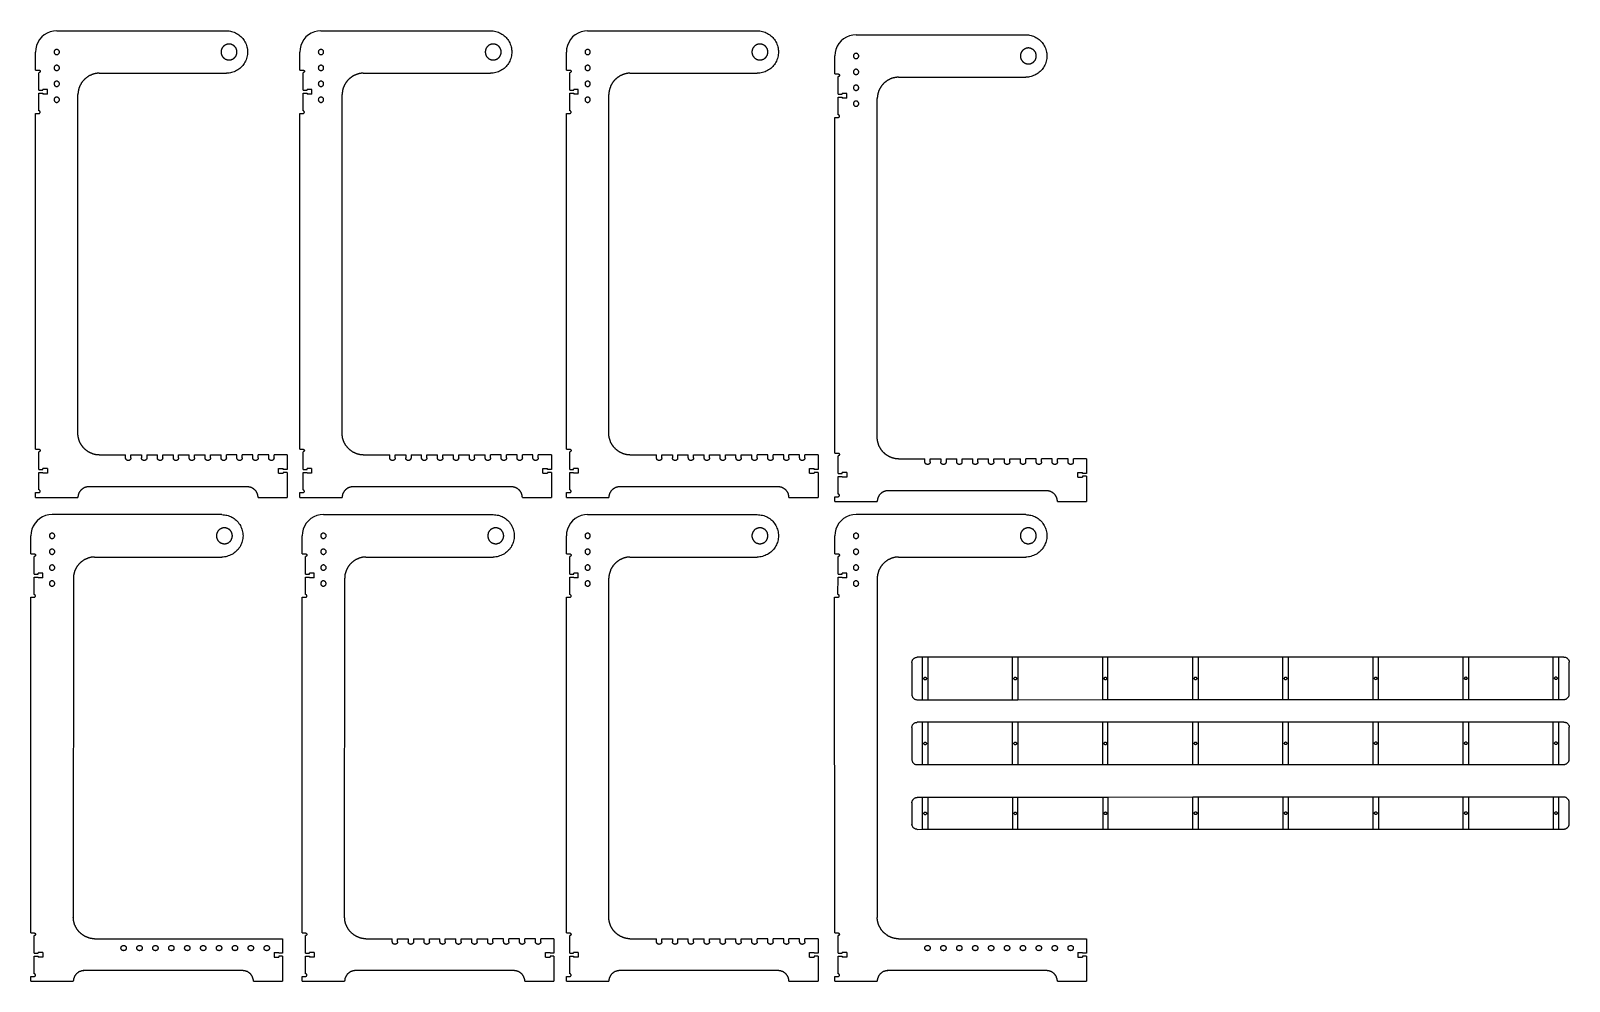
# Model space of a CAD drawing. Extents: x -73 to 73, y -45 to 45.
import ezdxf

# ---------------------------------------------------------------- set-up
doc = ezdxf.new("R2010")
doc.units = 0
doc.header["$MEASUREMENT"] = 0
doc.layers.get('0').update_dxf_attribs({"linetype": 'CONTINUOUS'})

msp = doc.modelspace()

# ---------------------------------------------------------------- linework, layer by layer
for p, q in [((-71.89, 43.72), (-72.01, 43.43)), ((-71.73, 43.99), (-71.89, 43.72)), ((-71.52, 44.23), (-71.73, 43.99)), ((-71.28, 44.43), (-71.52, 44.23)), ((-71.02, 44.59), (-71.28, 44.43)), ((-70.73, 44.71), (-71.02, 44.59)), ((-70.42, 44.79), (-70.73, 44.71)), ((-70.11, 44.81), (-70.42, 44.79)), ((-70.11, 44.81), (-54.11, 44.81)), ((-54.11, 44.81), (-53.98, 44.81)), ((-54.04, 43.54), (-54.07, 43.53)), ((-54.02, 43.54), (-54.04, 43.54)), ((-54, 43.55), (-54.02, 43.54)), ((-53.98, 43.55), (-54, 43.55)), ((-53.98, 44.81), (-53.86, 44.8)), ((-53.95, 43.56), (-53.98, 43.55)), ((-53.93, 43.56), (-53.95, 43.56)), ((-53.91, 43.56), (-53.93, 43.56)), ((-53.88, 43.56), (-53.91, 43.56)), ((-53.86, 43.56), (-53.88, 43.56)), ((-53.86, 44.8), (-53.73, 44.78)), ((-53.83, 43.56), (-53.86, 43.56)), ((-53.81, 43.56), (-53.83, 43.56)), ((-53.79, 43.56), (-53.81, 43.56)), ((-53.76, 43.56), (-53.79, 43.56)), ((-53.74, 43.55), (-53.76, 43.56)), ((-53.72, 43.55), (-53.74, 43.55)), ((-53.73, 44.78), (-53.61, 44.75)), ((-53.69, 43.54), (-53.72, 43.55)), ((-53.67, 43.54), (-53.69, 43.54)), ((-53.65, 43.53), (-53.67, 43.54)), ((-53.61, 44.75), (-53.49, 44.71)), ((-53.49, 44.71), (-53.37, 44.67)), ((-53.37, 44.67), (-53.26, 44.62)), ((-53.26, 44.62), (-53.14, 44.56)), ((-53.14, 44.56), (-53.04, 44.5)), ((-53.04, 44.5), (-52.93, 44.43)), ((-52.93, 44.43), (-52.83, 44.35)), ((-52.83, 44.35), (-52.74, 44.27)), ((-52.74, 44.27), (-52.65, 44.18)), ((-52.65, 44.18), (-52.57, 44.09)), ((-52.57, 44.09), (-52.49, 43.99)), ((-52.49, 43.99), (-52.42, 43.88)), ((-52.42, 43.88), (-52.36, 43.77)), ((-52.36, 43.77), (-52.3, 43.66)), ((-52.3, 43.66), (-52.25, 43.55)), ((-52.25, 43.55), (-52.21, 43.43)), ((-46.97, 43.72), (-47.09, 43.43)), ((-46.81, 43.99), (-46.97, 43.72)), ((-46.6, 44.23), (-46.81, 43.99)), ((-46.36, 44.43), (-46.6, 44.23)), ((-46.1, 44.59), (-46.36, 44.43)), ((-45.81, 44.71), (-46.1, 44.59)), ((-45.5, 44.79), (-45.81, 44.71)), ((-45.19, 44.81), (-45.5, 44.79)), ((-45.19, 44.81), (-29.19, 44.81)), ((-29.19, 44.81), (-29.06, 44.81)), ((-29.12, 43.54), (-29.15, 43.53)), ((-29.1, 43.54), (-29.12, 43.54)), ((-29.08, 43.55), (-29.1, 43.54)), ((-29.05, 43.55), (-29.08, 43.55)), ((-29.06, 44.81), (-28.94, 44.8)), ((-29.03, 43.56), (-29.05, 43.55)), ((-29.01, 43.56), (-29.03, 43.56)), ((-28.98, 43.56), (-29.01, 43.56)), ((-28.96, 43.56), (-28.98, 43.56)), ((-28.94, 43.56), (-28.96, 43.56)), ((-28.94, 44.8), (-28.81, 44.78)), ((-28.91, 43.56), (-28.94, 43.56)), ((-28.89, 43.56), (-28.91, 43.56)), ((-28.87, 43.56), (-28.89, 43.56)), ((-28.84, 43.56), (-28.87, 43.56)), ((-28.82, 43.55), (-28.84, 43.56)), ((-28.8, 43.55), (-28.82, 43.55)), ((-28.81, 44.78), (-28.69, 44.75)), ((-28.77, 43.54), (-28.8, 43.55)), ((-28.75, 43.54), (-28.77, 43.54)), ((-28.73, 43.53), (-28.75, 43.54)), ((-28.69, 44.75), (-28.57, 44.71)), ((-28.57, 44.71), (-28.45, 44.67)), ((-28.45, 44.67), (-28.34, 44.62)), ((-28.34, 44.62), (-28.22, 44.56)), ((-28.22, 44.56), (-28.12, 44.5)), ((-28.12, 44.5), (-28.01, 44.43)), ((-28.01, 44.43), (-27.91, 44.35)), ((-27.91, 44.35), (-27.82, 44.27)), ((-27.82, 44.27), (-27.73, 44.18)), ((-27.73, 44.18), (-27.65, 44.09)), ((-27.65, 44.09), (-27.57, 43.99)), ((-27.57, 43.99), (-27.5, 43.88)), ((-27.5, 43.88), (-27.43, 43.77)), ((-27.43, 43.77), (-27.38, 43.66)), ((-27.38, 43.66), (-27.33, 43.55)), ((-27.33, 43.55), (-27.29, 43.43)), ((-21.81, 43.72), (-21.93, 43.43)), ((-21.65, 43.99), (-21.81, 43.72)), ((-21.45, 44.23), (-21.65, 43.99)), ((-21.21, 44.43), (-21.45, 44.23)), ((-20.94, 44.59), (-21.21, 44.43)), ((-20.65, 44.71), (-20.94, 44.59)), ((-20.34, 44.79), (-20.65, 44.71)), ((-20.03, 44.81), (-20.34, 44.79)), ((-20.03, 44.81), (-4.03, 44.81)), ((-4.03, 44.81), (-3.91, 44.81)), ((-3.97, 43.54), (-3.99, 43.53)), ((-3.94, 43.54), (-3.97, 43.54)), ((-3.92, 43.55), (-3.94, 43.54)), ((-3.9, 43.55), (-3.92, 43.55)), ((-3.91, 44.81), (-3.78, 44.8)), ((-3.88, 43.56), (-3.9, 43.55)), ((-3.85, 43.56), (-3.88, 43.56)), ((-3.83, 43.56), (-3.85, 43.56)), ((-3.8, 43.56), (-3.83, 43.56)), ((-3.78, 43.56), (-3.8, 43.56)), ((-3.78, 44.8), (-3.66, 44.78)), ((-3.76, 43.56), (-3.78, 43.56)), ((-3.73, 43.56), (-3.76, 43.56)), ((-3.71, 43.56), (-3.73, 43.56)), ((-3.69, 43.56), (-3.71, 43.56)), ((-3.66, 43.55), (-3.69, 43.56)), ((-3.66, 44.78), (-3.53, 44.75)), ((-3.64, 43.55), (-3.66, 43.55)), ((-3.62, 43.54), (-3.64, 43.55)), ((-3.59, 43.54), (-3.62, 43.54)), ((-3.57, 43.53), (-3.59, 43.54)), ((-3.53, 44.75), (-3.41, 44.71)), ((-3.41, 44.71), (-3.29, 44.67)), ((-3.29, 44.67), (-3.18, 44.62)), ((-3.18, 44.62), (-3.07, 44.56)), ((-3.07, 44.56), (-2.96, 44.5)), ((-2.96, 44.5), (-2.86, 44.43)), ((-2.86, 44.43), (-2.76, 44.35)), ((-2.76, 44.35), (-2.66, 44.27)), ((-2.66, 44.27), (-2.57, 44.18)), ((-2.57, 44.18), (-2.49, 44.09)), ((-2.49, 44.09), (-2.41, 43.99)), ((-2.41, 43.99), (-2.34, 43.88)), ((-2.34, 43.88), (-2.28, 43.77)), ((-2.28, 43.77), (-2.22, 43.66)), ((-2.22, 43.66), (-2.17, 43.55)), ((-2.17, 43.55), (-2.13, 43.43)), ((3.67, 43.61), (3.51, 43.35)), ((3.88, 43.85), (3.67, 43.61)), ((4.11, 44.06), (3.88, 43.85)), ((4.38, 44.22), (4.11, 44.06)), ((4.67, 44.34), (4.38, 44.22)), ((4.98, 44.41), (4.67, 44.34)), ((5.29, 44.44), (4.98, 44.41)), ((5.29, 44.44), (21.29, 44.44)), ((21.29, 44.44), (21.42, 44.43)), ((21.42, 44.43), (21.54, 44.42)), ((21.54, 44.42), (21.66, 44.4)), ((21.66, 44.4), (21.79, 44.37)), ((21.79, 44.37), (21.91, 44.34)), ((21.91, 44.34), (22.03, 44.3)), ((22.03, 44.3), (22.14, 44.25)), ((22.14, 44.25), (22.25, 44.19)), ((22.25, 44.19), (22.36, 44.13)), ((22.36, 44.13), (22.47, 44.05)), ((22.47, 44.05), (22.56, 43.98)), ((22.56, 43.98), (22.66, 43.89)), ((22.66, 43.89), (22.75, 43.81)), ((22.75, 43.81), (22.83, 43.71)), ((22.83, 43.71), (22.91, 43.61)), ((22.91, 43.61), (22.98, 43.51)), ((-72.08, 43.12), (-72.11, 42.81)), ((-72.11, 41.11), (-72.11, 42.81)), ((-72.01, 43.43), (-72.08, 43.12)), ((-70.35, 42.89), (-70.36, 42.85)), ((-70.36, 42.85), (-70.36, 42.81)), ((-70.36, 42.81), (-70.36, 42.77)), ((-70.36, 42.77), (-70.35, 42.73)), ((-70.33, 42.93), (-70.35, 42.89)), ((-70.35, 42.73), (-70.33, 42.7)), ((-70.31, 42.96), (-70.33, 42.93)), ((-70.33, 42.7), (-70.31, 42.66)), ((-70.29, 42.99), (-70.31, 42.96)), ((-70.31, 42.66), (-70.29, 42.63)), ((-70.26, 43.01), (-70.29, 42.99)), ((-70.29, 42.63), (-70.26, 42.61)), ((-70.22, 43.03), (-70.26, 43.01)), ((-70.26, 42.61), (-70.22, 42.59)), ((-70.19, 43.05), (-70.22, 43.03)), ((-70.22, 42.59), (-70.19, 42.57)), ((-70.15, 43.06), (-70.19, 43.05)), ((-70.19, 42.57), (-70.15, 42.56)), ((-70.11, 43.06), (-70.15, 43.06)), ((-70.15, 42.56), (-70.11, 42.56)), ((-70.07, 43.06), (-70.11, 43.06)), ((-70.11, 42.56), (-70.07, 42.56)), ((-70.03, 43.05), (-70.07, 43.06)), ((-70.07, 42.56), (-70.03, 42.57)), ((-70, 43.03), (-70.03, 43.05)), ((-70.03, 42.57), (-70, 42.59)), ((-69.96, 43.01), (-70, 43.03)), ((-70, 42.59), (-69.96, 42.61)), ((-69.93, 42.99), (-69.96, 43.01)), ((-69.96, 42.61), (-69.93, 42.63)), ((-69.91, 42.96), (-69.93, 42.99)), ((-69.93, 42.63), (-69.91, 42.66)), ((-69.89, 42.93), (-69.91, 42.96)), ((-69.91, 42.66), (-69.89, 42.7)), ((-69.87, 42.89), (-69.89, 42.93)), ((-69.89, 42.7), (-69.87, 42.73)), ((-69.86, 42.85), (-69.87, 42.89)), ((-69.87, 42.73), (-69.86, 42.77)), ((-69.86, 42.81), (-69.86, 42.85)), ((-69.86, 42.77), (-69.86, 42.81)), ((-54.6, 42.91), (-54.61, 42.88)), ((-54.61, 42.88), (-54.61, 42.86)), ((-54.61, 42.86), (-54.61, 42.83)), ((-54.61, 42.83), (-54.61, 42.81)), ((-54.61, 42.81), (-54.61, 42.79)), ((-54.61, 42.79), (-54.61, 42.76)), ((-54.61, 42.76), (-54.61, 42.74)), ((-54.61, 42.74), (-54.6, 42.72)), ((-54.59, 42.97), (-54.6, 42.95)), ((-54.6, 42.95), (-54.6, 42.93)), ((-54.6, 42.93), (-54.6, 42.91)), ((-54.6, 42.72), (-54.6, 42.69)), ((-54.6, 42.69), (-54.6, 42.67)), ((-54.6, 42.67), (-54.59, 42.65)), ((-54.58, 43), (-54.59, 42.97)), ((-54.59, 42.65), (-54.58, 42.62)), ((-54.57, 43.04), (-54.58, 43.02)), ((-54.58, 43.02), (-54.58, 43)), ((-54.58, 42.62), (-54.58, 42.6)), ((-54.58, 42.6), (-54.57, 42.58)), ((-54.56, 43.07), (-54.57, 43.04)), ((-54.57, 42.58), (-54.56, 42.56)), ((-54.55, 43.11), (-54.56, 43.09)), ((-54.56, 43.09), (-54.56, 43.07)), ((-54.56, 42.56), (-54.56, 42.54)), ((-54.56, 42.54), (-54.55, 42.51)), ((-54.54, 43.13), (-54.55, 43.11)), ((-54.55, 42.51), (-54.54, 42.49)), ((-54.53, 43.15), (-54.54, 43.13)), ((-54.54, 42.49), (-54.53, 42.47)), ((-54.52, 43.17), (-54.53, 43.15)), ((-54.53, 42.47), (-54.52, 42.45)), ((-54.5, 43.19), (-54.52, 43.17)), ((-54.52, 42.45), (-54.5, 42.43)), ((-54.49, 43.21), (-54.5, 43.19)), ((-54.5, 42.43), (-54.49, 42.41)), ((-54.48, 43.23), (-54.49, 43.21)), ((-54.49, 42.41), (-54.48, 42.39)), ((-54.47, 43.25), (-54.48, 43.23)), ((-54.48, 42.39), (-54.47, 42.37)), ((-54.45, 43.27), (-54.47, 43.25)), ((-54.47, 42.37), (-54.45, 42.35)), ((-54.44, 43.29), (-54.45, 43.27)), ((-54.45, 42.35), (-54.44, 42.33)), ((-54.42, 43.31), (-54.44, 43.29)), ((-54.44, 42.33), (-54.42, 42.32)), ((-54.41, 43.32), (-54.42, 43.31)), ((-54.42, 42.32), (-54.41, 42.3)), ((-54.39, 43.34), (-54.41, 43.32)), ((-54.41, 42.3), (-54.39, 42.28)), ((-54.37, 43.36), (-54.39, 43.34)), ((-54.39, 42.28), (-54.37, 42.26)), ((-54.35, 43.37), (-54.37, 43.36)), ((-54.37, 42.26), (-54.35, 42.25)), ((-54.34, 43.39), (-54.35, 43.37)), ((-54.35, 42.25), (-54.34, 42.23)), ((-54.32, 43.4), (-54.34, 43.39)), ((-54.34, 42.23), (-54.32, 42.22)), ((-54.3, 43.42), (-54.32, 43.4)), ((-54.32, 42.22), (-54.3, 42.2)), ((-54.28, 43.43), (-54.3, 43.42)), ((-54.3, 42.2), (-54.28, 42.19)), ((-54.26, 43.44), (-54.28, 43.43)), ((-54.28, 42.19), (-54.26, 42.18)), ((-54.24, 43.46), (-54.26, 43.44)), ((-54.26, 42.18), (-54.24, 42.17)), ((-54.22, 43.47), (-54.24, 43.46)), ((-54.24, 42.17), (-54.22, 42.15)), ((-54.2, 43.48), (-54.22, 43.47)), ((-54.22, 42.15), (-54.2, 42.14)), ((-54.18, 43.49), (-54.2, 43.48)), ((-54.2, 42.14), (-54.18, 42.13)), ((-54.16, 43.5), (-54.18, 43.49)), ((-54.18, 42.13), (-54.16, 42.12)), ((-54.13, 43.51), (-54.16, 43.5)), ((-54.16, 42.12), (-54.13, 42.11)), ((-54.11, 43.52), (-54.13, 43.51)), ((-54.13, 42.11), (-54.11, 42.11)), ((-54.09, 43.52), (-54.11, 43.52)), ((-54.11, 42.11), (-54.09, 42.1)), ((-54.07, 43.53), (-54.09, 43.52)), ((-54.09, 42.1), (-54.07, 42.09)), ((-54.07, 42.09), (-54.04, 42.08)), ((-54.04, 42.08), (-54.02, 42.08)), ((-53.69, 42.08), (-53.67, 42.08)), ((-53.67, 42.08), (-53.65, 42.09)), ((-53.63, 43.52), (-53.65, 43.53)), ((-53.65, 42.09), (-53.63, 42.1)), ((-53.6, 43.52), (-53.63, 43.52)), ((-53.63, 42.1), (-53.6, 42.11)), ((-53.58, 43.51), (-53.6, 43.52)), ((-53.6, 42.11), (-53.58, 42.11)), ((-53.56, 43.5), (-53.58, 43.51)), ((-53.58, 42.11), (-53.56, 42.12)), ((-53.54, 43.49), (-53.56, 43.5)), ((-53.56, 42.12), (-53.54, 42.13)), ((-53.52, 43.48), (-53.54, 43.49)), ((-53.54, 42.13), (-53.52, 42.14)), ((-53.5, 43.47), (-53.52, 43.48)), ((-53.52, 42.14), (-53.5, 42.15)), ((-53.48, 43.46), (-53.5, 43.47)), ((-53.5, 42.15), (-53.48, 42.17)), ((-53.46, 43.44), (-53.48, 43.46)), ((-53.48, 42.17), (-53.46, 42.18)), ((-53.44, 43.43), (-53.46, 43.44)), ((-53.46, 42.18), (-53.44, 42.19)), ((-53.42, 43.42), (-53.44, 43.43)), ((-53.44, 42.19), (-53.42, 42.2)), ((-53.4, 43.4), (-53.42, 43.42)), ((-53.42, 42.2), (-53.4, 42.22)), ((-53.38, 43.39), (-53.4, 43.4)), ((-53.4, 42.22), (-53.38, 42.23)), ((-53.36, 43.37), (-53.38, 43.39)), ((-53.38, 42.23), (-53.36, 42.25)), ((-53.35, 43.36), (-53.36, 43.37)), ((-53.36, 42.25), (-53.35, 42.26)), ((-53.35, 42.26), (-53.33, 42.28)), ((-53.33, 43.34), (-53.35, 43.36)), ((-53.31, 43.32), (-53.33, 43.34)), ((-53.33, 42.28), (-53.31, 42.3)), ((-53.3, 43.31), (-53.31, 43.32)), ((-53.31, 42.3), (-53.3, 42.32)), ((-53.28, 43.29), (-53.3, 43.31)), ((-53.3, 42.32), (-53.28, 42.33)), ((-53.27, 43.27), (-53.28, 43.29)), ((-53.28, 42.33), (-53.27, 42.35)), ((-53.25, 43.25), (-53.27, 43.27)), ((-53.27, 42.35), (-53.25, 42.37)), ((-53.24, 43.23), (-53.25, 43.25)), ((-53.25, 42.37), (-53.24, 42.39)), ((-53.23, 43.21), (-53.24, 43.23)), ((-53.24, 42.39), (-53.23, 42.41)), ((-53.21, 43.19), (-53.23, 43.21)), ((-53.23, 42.41), (-53.21, 42.43)), ((-53.2, 43.17), (-53.21, 43.19)), ((-53.21, 42.43), (-53.2, 42.45)), ((-53.19, 43.15), (-53.2, 43.17)), ((-53.2, 42.45), (-53.19, 42.47)), ((-53.18, 43.13), (-53.19, 43.15)), ((-53.19, 42.47), (-53.18, 42.49)), ((-53.17, 43.11), (-53.18, 43.13)), ((-53.18, 42.49), (-53.17, 42.51)), ((-53.16, 43.09), (-53.17, 43.11)), ((-53.17, 42.51), (-53.16, 42.53)), ((-53.15, 43.07), (-53.16, 43.09)), ((-53.16, 42.53), (-53.15, 42.56)), ((-53.15, 43.04), (-53.15, 43.07)), ((-53.14, 43.02), (-53.15, 43.04)), ((-53.15, 42.58), (-53.14, 42.6)), ((-53.15, 42.56), (-53.15, 42.58)), ((-53.13, 43), (-53.14, 43.02)), ((-53.14, 42.6), (-53.13, 42.62)), ((-53.13, 42.97), (-53.13, 43)), ((-53.12, 42.95), (-53.13, 42.97)), ((-53.13, 42.65), (-53.12, 42.67)), ((-53.13, 42.62), (-53.13, 42.65)), ((-53.12, 42.93), (-53.12, 42.95)), ((-53.11, 42.91), (-53.12, 42.93)), ((-53.12, 42.69), (-53.11, 42.72)), ((-53.12, 42.67), (-53.12, 42.69)), ((-53.11, 42.88), (-53.11, 42.91)), ((-53.11, 42.86), (-53.11, 42.88)), ((-53.11, 42.83), (-53.11, 42.86)), ((-53.11, 42.81), (-53.11, 42.83)), ((-53.11, 42.79), (-53.11, 42.81)), ((-53.11, 42.76), (-53.11, 42.79)), ((-53.11, 42.74), (-53.11, 42.76)), ((-53.11, 42.72), (-53.11, 42.74)), ((-52.21, 42.19), (-52.25, 42.07)), ((-52.21, 43.43), (-52.17, 43.31)), ((-52.17, 42.31), (-52.21, 42.19)), ((-52.17, 43.31), (-52.14, 43.19)), ((-52.14, 42.44), (-52.17, 42.31)), ((-52.14, 43.19), (-52.12, 43.06)), ((-52.12, 42.56), (-52.14, 42.44)), ((-52.12, 43.06), (-52.11, 42.94)), ((-52.11, 42.69), (-52.12, 42.56)), ((-52.11, 42.94), (-52.11, 42.81)), ((-52.11, 42.81), (-52.11, 42.69)), ((-47.16, 43.12), (-47.19, 42.81)), ((-47.19, 41.11), (-47.19, 42.81)), ((-47.09, 43.43), (-47.16, 43.12)), ((-45.43, 42.85), (-45.44, 42.81)), ((-45.44, 42.81), (-45.43, 42.77)), ((-45.41, 42.93), (-45.43, 42.89)), ((-45.43, 42.89), (-45.43, 42.85)), ((-45.43, 42.77), (-45.43, 42.73)), ((-45.43, 42.73), (-45.41, 42.7)), ((-45.39, 42.96), (-45.41, 42.93)), ((-45.41, 42.7), (-45.39, 42.66)), ((-45.36, 42.99), (-45.39, 42.96)), ((-45.39, 42.66), (-45.36, 42.63)), ((-45.33, 43.01), (-45.36, 42.99)), ((-45.36, 42.63), (-45.33, 42.61)), ((-45.3, 43.03), (-45.33, 43.01)), ((-45.33, 42.61), (-45.3, 42.59)), ((-45.26, 43.05), (-45.3, 43.03)), ((-45.3, 42.59), (-45.26, 42.57)), ((-45.23, 43.06), (-45.26, 43.05)), ((-45.26, 42.57), (-45.23, 42.56)), ((-45.19, 43.06), (-45.23, 43.06)), ((-45.23, 42.56), (-45.19, 42.56)), ((-45.15, 43.06), (-45.19, 43.06)), ((-45.19, 42.56), (-45.15, 42.56)), ((-45.11, 43.05), (-45.15, 43.06)), ((-45.15, 42.56), (-45.11, 42.57)), ((-45.07, 43.03), (-45.11, 43.05)), ((-45.11, 42.57), (-45.07, 42.59)), ((-45.04, 43.01), (-45.07, 43.03)), ((-45.07, 42.59), (-45.04, 42.61)), ((-45.01, 42.99), (-45.04, 43.01)), ((-45.04, 42.61), (-45.01, 42.63)), ((-44.99, 42.96), (-45.01, 42.99)), ((-45.01, 42.63), (-44.99, 42.66)), ((-44.96, 42.93), (-44.99, 42.96)), ((-44.99, 42.66), (-44.96, 42.7)), ((-44.95, 42.89), (-44.96, 42.93)), ((-44.96, 42.7), (-44.95, 42.73)), ((-44.94, 42.85), (-44.95, 42.89)), ((-44.95, 42.73), (-44.94, 42.77)), ((-44.94, 42.81), (-44.94, 42.85)), ((-44.94, 42.77), (-44.94, 42.81)), ((-29.68, 42.88), (-29.69, 42.86)), ((-29.69, 42.86), (-29.69, 42.83)), ((-29.69, 42.83), (-29.69, 42.81)), ((-29.69, 42.81), (-29.69, 42.79)), ((-29.69, 42.79), (-29.69, 42.76)), ((-29.69, 42.76), (-29.68, 42.74)), ((-29.67, 42.95), (-29.68, 42.93)), ((-29.68, 42.93), (-29.68, 42.91)), ((-29.68, 42.91), (-29.68, 42.88)), ((-29.68, 42.74), (-29.68, 42.72)), ((-29.68, 42.72), (-29.68, 42.69)), ((-29.68, 42.69), (-29.67, 42.67)), ((-29.66, 43), (-29.67, 42.97)), ((-29.67, 42.97), (-29.67, 42.95)), ((-29.67, 42.67), (-29.67, 42.65)), ((-29.67, 42.65), (-29.66, 42.62)), ((-29.65, 43.04), (-29.66, 43.02)), ((-29.66, 43.02), (-29.66, 43)), ((-29.66, 42.62), (-29.66, 42.6)), ((-29.66, 42.6), (-29.65, 42.58)), ((-29.64, 43.07), (-29.65, 43.04)), ((-29.65, 42.58), (-29.64, 42.56)), ((-29.63, 43.09), (-29.64, 43.07)), ((-29.64, 42.56), (-29.63, 42.54)), ((-29.62, 43.13), (-29.63, 43.11)), ((-29.63, 43.11), (-29.63, 43.09)), ((-29.63, 42.54), (-29.63, 42.51)), ((-29.63, 42.51), (-29.62, 42.49)), ((-29.61, 43.15), (-29.62, 43.13)), ((-29.62, 42.49), (-29.61, 42.47)), ((-29.59, 43.17), (-29.61, 43.15)), ((-29.61, 42.47), (-29.59, 42.45)), ((-29.58, 43.19), (-29.59, 43.17)), ((-29.59, 42.45), (-29.58, 42.43)), ((-29.57, 43.21), (-29.58, 43.19)), ((-29.58, 42.43), (-29.57, 42.41)), ((-29.56, 43.23), (-29.57, 43.21)), ((-29.57, 42.41), (-29.56, 42.39)), ((-29.54, 43.25), (-29.56, 43.23)), ((-29.56, 42.39), (-29.54, 42.37)), ((-29.53, 43.27), (-29.54, 43.25)), ((-29.54, 42.37), (-29.53, 42.35)), ((-29.52, 43.29), (-29.53, 43.27)), ((-29.53, 42.35), (-29.52, 42.33)), ((-29.5, 43.31), (-29.52, 43.29)), ((-29.52, 42.33), (-29.5, 42.32)), ((-29.48, 43.32), (-29.5, 43.31)), ((-29.5, 42.32), (-29.48, 42.3)), ((-29.47, 43.34), (-29.48, 43.32)), ((-29.48, 42.3), (-29.47, 42.28)), ((-29.45, 43.36), (-29.47, 43.34)), ((-29.47, 42.28), (-29.45, 42.26)), ((-29.43, 43.37), (-29.45, 43.36)), ((-29.45, 42.26), (-29.43, 42.25)), ((-29.42, 43.39), (-29.43, 43.37)), ((-29.43, 42.25), (-29.42, 42.23)), ((-29.4, 43.4), (-29.42, 43.39)), ((-29.42, 42.23), (-29.4, 42.22)), ((-29.38, 43.42), (-29.4, 43.4)), ((-29.4, 42.22), (-29.38, 42.2)), ((-29.36, 43.43), (-29.38, 43.42)), ((-29.38, 42.2), (-29.36, 42.19)), ((-29.34, 43.44), (-29.36, 43.43)), ((-29.36, 42.19), (-29.34, 42.18)), ((-29.32, 43.46), (-29.34, 43.44)), ((-29.34, 42.18), (-29.32, 42.17)), ((-29.3, 43.47), (-29.32, 43.46)), ((-29.32, 42.17), (-29.3, 42.15)), ((-29.28, 43.48), (-29.3, 43.47)), ((-29.3, 42.15), (-29.28, 42.14)), ((-29.26, 43.49), (-29.28, 43.48)), ((-29.28, 42.14), (-29.26, 42.13)), ((-29.24, 43.5), (-29.26, 43.49)), ((-29.26, 42.13), (-29.24, 42.12)), ((-29.21, 43.51), (-29.24, 43.5)), ((-29.24, 42.12), (-29.21, 42.11)), ((-29.19, 43.52), (-29.21, 43.51)), ((-29.21, 42.11), (-29.19, 42.11)), ((-29.17, 43.52), (-29.19, 43.52)), ((-29.19, 42.11), (-29.17, 42.1)), ((-29.15, 43.53), (-29.17, 43.52)), ((-29.17, 42.1), (-29.15, 42.09)), ((-29.15, 42.09), (-29.12, 42.08)), ((-29.12, 42.08), (-29.1, 42.08)), ((-28.77, 42.08), (-28.75, 42.08)), ((-28.75, 42.08), (-28.73, 42.09)), ((-28.71, 43.52), (-28.73, 43.53)), ((-28.73, 42.09), (-28.71, 42.1)), ((-28.68, 43.52), (-28.71, 43.52)), ((-28.71, 42.1), (-28.68, 42.11)), ((-28.66, 43.51), (-28.68, 43.52)), ((-28.68, 42.11), (-28.66, 42.11)), ((-28.64, 43.5), (-28.66, 43.51)), ((-28.66, 42.11), (-28.64, 42.12)), ((-28.62, 43.49), (-28.64, 43.5)), ((-28.64, 42.12), (-28.62, 42.13)), ((-28.6, 43.48), (-28.62, 43.49)), ((-28.62, 42.13), (-28.6, 42.14)), ((-28.58, 43.47), (-28.6, 43.48)), ((-28.6, 42.14), (-28.58, 42.15)), ((-28.56, 43.46), (-28.58, 43.47)), ((-28.58, 42.15), (-28.56, 42.17)), ((-28.54, 43.44), (-28.56, 43.46)), ((-28.56, 42.17), (-28.54, 42.18)), ((-28.52, 43.43), (-28.54, 43.44)), ((-28.54, 42.18), (-28.52, 42.19)), ((-28.5, 43.42), (-28.52, 43.43)), ((-28.52, 42.19), (-28.5, 42.2)), ((-28.48, 43.4), (-28.5, 43.42)), ((-28.5, 42.2), (-28.48, 42.22)), ((-28.46, 43.39), (-28.48, 43.4)), ((-28.48, 42.22), (-28.46, 42.23)), ((-28.44, 43.37), (-28.46, 43.39)), ((-28.46, 42.23), (-28.44, 42.25)), ((-28.42, 43.36), (-28.44, 43.37)), ((-28.44, 42.25), (-28.42, 42.26)), ((-28.41, 43.34), (-28.42, 43.36)), ((-28.42, 42.26), (-28.41, 42.28)), ((-28.39, 43.32), (-28.41, 43.34)), ((-28.41, 42.28), (-28.39, 42.3)), ((-28.37, 43.31), (-28.39, 43.32)), ((-28.39, 42.3), (-28.37, 42.32)), ((-28.36, 43.29), (-28.37, 43.31)), ((-28.37, 42.32), (-28.36, 42.33)), ((-28.34, 43.27), (-28.36, 43.29)), ((-28.36, 42.33), (-28.34, 42.35)), ((-28.33, 43.25), (-28.34, 43.27)), ((-28.34, 42.35), (-28.33, 42.37)), ((-28.32, 43.23), (-28.33, 43.25)), ((-28.33, 42.37), (-28.32, 42.39)), ((-28.3, 43.21), (-28.32, 43.23)), ((-28.32, 42.39), (-28.3, 42.41)), ((-28.29, 43.19), (-28.3, 43.21)), ((-28.3, 42.41), (-28.29, 42.43)), ((-28.28, 43.17), (-28.29, 43.19)), ((-28.29, 42.43), (-28.28, 42.45)), ((-28.27, 43.15), (-28.28, 43.17)), ((-28.28, 42.45), (-28.27, 42.47)), ((-28.26, 43.13), (-28.27, 43.15)), ((-28.27, 42.47), (-28.26, 42.49)), ((-28.25, 43.11), (-28.26, 43.13)), ((-28.26, 42.49), (-28.25, 42.51)), ((-28.24, 43.09), (-28.25, 43.11)), ((-28.25, 42.51), (-28.24, 42.53)), ((-28.23, 43.07), (-28.24, 43.09)), ((-28.24, 42.53), (-28.23, 42.56)), ((-28.22, 43.04), (-28.23, 43.07)), ((-28.23, 42.56), (-28.22, 42.58)), ((-28.22, 43.02), (-28.22, 43.04)), ((-28.21, 43), (-28.22, 43.02)), ((-28.22, 42.6), (-28.21, 42.62)), ((-28.22, 42.58), (-28.22, 42.6)), ((-28.21, 42.97), (-28.21, 43)), ((-28.2, 42.95), (-28.21, 42.97)), ((-28.21, 42.65), (-28.2, 42.67)), ((-28.21, 42.62), (-28.21, 42.65)), ((-28.2, 42.93), (-28.2, 42.95)), ((-28.19, 42.91), (-28.2, 42.93)), ((-28.2, 42.69), (-28.19, 42.72)), ((-28.2, 42.67), (-28.2, 42.69)), ((-28.19, 42.88), (-28.19, 42.91)), ((-28.19, 42.86), (-28.19, 42.88)), ((-28.19, 42.83), (-28.19, 42.86)), ((-28.19, 42.81), (-28.19, 42.83)), ((-28.19, 42.79), (-28.19, 42.81)), ((-28.19, 42.76), (-28.19, 42.79)), ((-28.19, 42.74), (-28.19, 42.76)), ((-28.19, 42.72), (-28.19, 42.74)), ((-27.29, 42.19), (-27.33, 42.07)), ((-27.29, 43.43), (-27.25, 43.31)), ((-27.25, 42.31), (-27.29, 42.19)), ((-27.25, 43.31), (-27.22, 43.19)), ((-27.22, 42.44), (-27.25, 42.31)), ((-27.22, 43.19), (-27.2, 43.06)), ((-27.2, 42.56), (-27.22, 42.44)), ((-27.2, 43.06), (-27.19, 42.94)), ((-27.19, 42.69), (-27.2, 42.56)), ((-27.19, 42.94), (-27.19, 42.81)), ((-27.19, 42.81), (-27.19, 42.69)), ((-22.01, 43.12), (-22.03, 42.81)), ((-22.03, 41.11), (-22.03, 42.81)), ((-21.93, 43.43), (-22.01, 43.12)), ((-20.27, 42.89), (-20.28, 42.85)), ((-20.28, 42.85), (-20.28, 42.81)), ((-20.28, 42.81), (-20.28, 42.77)), ((-20.28, 42.77), (-20.27, 42.73)), ((-20.25, 42.93), (-20.27, 42.89)), ((-20.27, 42.73), (-20.25, 42.7)), ((-20.23, 42.96), (-20.25, 42.93)), ((-20.25, 42.7), (-20.23, 42.66)), ((-20.21, 42.99), (-20.23, 42.96)), ((-20.23, 42.66), (-20.21, 42.63)), ((-20.18, 43.01), (-20.21, 42.99)), ((-20.21, 42.63), (-20.18, 42.61)), ((-20.15, 43.03), (-20.18, 43.01)), ((-20.18, 42.61), (-20.15, 42.59)), ((-20.11, 43.05), (-20.15, 43.03)), ((-20.15, 42.59), (-20.11, 42.57)), ((-20.07, 43.06), (-20.11, 43.05)), ((-20.11, 42.57), (-20.07, 42.56)), ((-20.03, 43.06), (-20.07, 43.06)), ((-20.07, 42.56), (-20.03, 42.56)), ((-19.99, 43.06), (-20.03, 43.06)), ((-20.03, 42.56), (-19.99, 42.56)), ((-19.95, 43.05), (-19.99, 43.06)), ((-19.99, 42.56), (-19.95, 42.57)), ((-19.92, 43.03), (-19.95, 43.05)), ((-19.95, 42.57), (-19.92, 42.59)), ((-19.88, 43.01), (-19.92, 43.03)), ((-19.92, 42.59), (-19.88, 42.61)), ((-19.85, 42.99), (-19.88, 43.01)), ((-19.88, 42.61), (-19.85, 42.63)), ((-19.83, 42.96), (-19.85, 42.99)), ((-19.85, 42.63), (-19.83, 42.66)), ((-19.81, 42.93), (-19.83, 42.96)), ((-19.83, 42.66), (-19.81, 42.7)), ((-19.79, 42.89), (-19.81, 42.93)), ((-19.81, 42.7), (-19.79, 42.73)), ((-19.78, 42.85), (-19.79, 42.89)), ((-19.79, 42.73), (-19.78, 42.77)), ((-19.78, 42.81), (-19.78, 42.85)), ((-19.78, 42.77), (-19.78, 42.81)), ((-4.52, 42.93), (-4.53, 42.91)), ((-4.53, 42.91), (-4.53, 42.88)), ((-4.53, 42.88), (-4.53, 42.86)), ((-4.53, 42.86), (-4.53, 42.83)), ((-4.53, 42.83), (-4.53, 42.81)), ((-4.53, 42.81), (-4.53, 42.79)), ((-4.53, 42.79), (-4.53, 42.76)), ((-4.53, 42.76), (-4.53, 42.74)), ((-4.53, 42.74), (-4.53, 42.72)), ((-4.53, 42.72), (-4.52, 42.69)), ((-4.51, 42.97), (-4.52, 42.95)), ((-4.52, 42.95), (-4.52, 42.93)), ((-4.52, 42.69), (-4.52, 42.67)), ((-4.52, 42.67), (-4.51, 42.65)), ((-4.5, 43.02), (-4.51, 43)), ((-4.51, 43), (-4.51, 42.97)), ((-4.51, 42.65), (-4.51, 42.62)), ((-4.51, 42.62), (-4.5, 42.6)), ((-4.49, 43.04), (-4.5, 43.02)), ((-4.5, 42.6), (-4.49, 42.58)), ((-4.48, 43.09), (-4.49, 43.07)), ((-4.49, 43.07), (-4.49, 43.04)), ((-4.49, 42.58), (-4.49, 42.56)), ((-4.49, 42.56), (-4.48, 42.54)), ((-4.47, 43.11), (-4.48, 43.09)), ((-4.48, 42.54), (-4.47, 42.51)), ((-4.46, 43.13), (-4.47, 43.11)), ((-4.47, 42.51), (-4.46, 42.49)), ((-4.45, 43.15), (-4.46, 43.13)), ((-4.46, 42.49), (-4.45, 42.47)), ((-4.44, 43.17), (-4.45, 43.15)), ((-4.45, 42.47), (-4.44, 42.45)), ((-4.43, 43.19), (-4.44, 43.17)), ((-4.44, 42.45), (-4.43, 42.43)), ((-4.41, 43.21), (-4.43, 43.19)), ((-4.43, 42.43), (-4.41, 42.41)), ((-4.4, 43.23), (-4.41, 43.21)), ((-4.41, 42.41), (-4.4, 42.39)), ((-4.39, 43.25), (-4.4, 43.23)), ((-4.4, 42.39), (-4.39, 42.37)), ((-4.37, 43.27), (-4.39, 43.25)), ((-4.39, 42.37), (-4.37, 42.35)), ((-4.36, 43.29), (-4.37, 43.27)), ((-4.37, 42.35), (-4.36, 42.33)), ((-4.34, 43.31), (-4.36, 43.29)), ((-4.36, 42.33), (-4.34, 42.32)), ((-4.33, 43.32), (-4.34, 43.31)), ((-4.34, 42.32), (-4.33, 42.3)), ((-4.31, 43.34), (-4.33, 43.32)), ((-4.33, 42.3), (-4.31, 42.28)), ((-4.29, 43.36), (-4.31, 43.34)), ((-4.31, 42.28), (-4.29, 42.26)), ((-4.28, 43.37), (-4.29, 43.36)), ((-4.29, 42.26), (-4.28, 42.25)), ((-4.26, 43.39), (-4.28, 43.37)), ((-4.28, 42.25), (-4.26, 42.23)), ((-4.24, 43.4), (-4.26, 43.39)), ((-4.26, 42.23), (-4.24, 42.22)), ((-4.22, 43.42), (-4.24, 43.4)), ((-4.24, 42.22), (-4.22, 42.2)), ((-4.2, 43.43), (-4.22, 43.42)), ((-4.22, 42.2), (-4.2, 42.19)), ((-4.18, 43.44), (-4.2, 43.43)), ((-4.2, 42.19), (-4.18, 42.18)), ((-4.16, 43.46), (-4.18, 43.44)), ((-4.18, 42.18), (-4.16, 42.17)), ((-4.14, 43.47), (-4.16, 43.46)), ((-4.16, 42.17), (-4.14, 42.15)), ((-4.12, 43.48), (-4.14, 43.47)), ((-4.14, 42.15), (-4.12, 42.14)), ((-4.1, 43.49), (-4.12, 43.48)), ((-4.12, 42.14), (-4.1, 42.13)), ((-4.08, 43.5), (-4.1, 43.49)), ((-4.1, 42.13), (-4.08, 42.12)), ((-4.06, 43.51), (-4.08, 43.5)), ((-4.08, 42.12), (-4.06, 42.11)), ((-4.04, 43.52), (-4.06, 43.51)), ((-4.06, 42.11), (-4.04, 42.11)), ((-4.01, 43.52), (-4.04, 43.52)), ((-4.04, 42.11), (-4.01, 42.1)), ((-3.99, 43.53), (-4.01, 43.52)), ((-4.01, 42.1), (-3.99, 42.09)), ((-3.99, 42.09), (-3.97, 42.08)), ((-3.97, 42.08), (-3.94, 42.08)), ((-3.62, 42.08), (-3.59, 42.08)), ((-3.59, 42.08), (-3.57, 42.09)), ((-3.55, 43.52), (-3.57, 43.53)), ((-3.57, 42.09), (-3.55, 42.1)), ((-3.53, 43.52), (-3.55, 43.52)), ((-3.55, 42.1), (-3.53, 42.11)), ((-3.51, 43.51), (-3.53, 43.52)), ((-3.53, 42.11), (-3.51, 42.11)), ((-3.48, 43.5), (-3.51, 43.51)), ((-3.51, 42.11), (-3.48, 42.12)), ((-3.46, 43.49), (-3.48, 43.5)), ((-3.48, 42.12), (-3.46, 42.13)), ((-3.44, 43.48), (-3.46, 43.49)), ((-3.46, 42.13), (-3.44, 42.14)), ((-3.42, 43.47), (-3.44, 43.48)), ((-3.44, 42.14), (-3.42, 42.15)), ((-3.4, 43.46), (-3.42, 43.47)), ((-3.42, 42.15), (-3.4, 42.17)), ((-3.38, 43.44), (-3.4, 43.46)), ((-3.4, 42.17), (-3.38, 42.18)), ((-3.36, 43.43), (-3.38, 43.44)), ((-3.38, 42.18), (-3.36, 42.19)), ((-3.34, 43.42), (-3.36, 43.43)), ((-3.36, 42.19), (-3.34, 42.2)), ((-3.32, 43.4), (-3.34, 43.42)), ((-3.34, 42.2), (-3.32, 42.22)), ((-3.3, 43.39), (-3.32, 43.4)), ((-3.32, 42.22), (-3.3, 42.23)), ((-3.29, 43.37), (-3.3, 43.39)), ((-3.3, 42.23), (-3.29, 42.25)), ((-3.27, 43.36), (-3.29, 43.37)), ((-3.29, 42.25), (-3.27, 42.26)), ((-3.25, 43.34), (-3.27, 43.36)), ((-3.27, 42.26), (-3.25, 42.28)), ((-3.23, 43.32), (-3.25, 43.34)), ((-3.25, 42.28), (-3.23, 42.3)), ((-3.22, 43.31), (-3.23, 43.32)), ((-3.23, 42.3), (-3.22, 42.32)), ((-3.2, 43.29), (-3.22, 43.31)), ((-3.22, 42.32), (-3.2, 42.33)), ((-3.19, 43.27), (-3.2, 43.29)), ((-3.2, 42.33), (-3.19, 42.35)), ((-3.17, 43.25), (-3.19, 43.27)), ((-3.19, 42.35), (-3.17, 42.37)), ((-3.16, 43.23), (-3.17, 43.25)), ((-3.17, 42.37), (-3.16, 42.39)), ((-3.15, 43.21), (-3.16, 43.23)), ((-3.16, 42.39), (-3.15, 42.41)), ((-3.14, 43.19), (-3.15, 43.21)), ((-3.15, 42.41), (-3.14, 42.43)), ((-3.12, 43.17), (-3.14, 43.19)), ((-3.14, 42.43), (-3.12, 42.45)), ((-3.11, 43.15), (-3.12, 43.17)), ((-3.12, 42.45), (-3.11, 42.47)), ((-3.1, 43.13), (-3.11, 43.15)), ((-3.11, 42.47), (-3.1, 42.49)), ((-3.09, 43.11), (-3.1, 43.13)), ((-3.1, 42.49), (-3.09, 42.51)), ((-3.08, 43.09), (-3.09, 43.11)), ((-3.09, 42.51), (-3.08, 42.53)), ((-3.08, 43.07), (-3.08, 43.09)), ((-3.07, 43.04), (-3.08, 43.07)), ((-3.08, 42.56), (-3.07, 42.58)), ((-3.08, 42.53), (-3.08, 42.56)), ((-3.06, 43.02), (-3.07, 43.04)), ((-3.07, 42.58), (-3.06, 42.6)), ((-3.05, 43), (-3.06, 43.02)), ((-3.06, 42.6), (-3.05, 42.62)), ((-3.05, 42.97), (-3.05, 43)), ((-3.04, 42.95), (-3.05, 42.97)), ((-3.05, 42.65), (-3.04, 42.67)), ((-3.05, 42.62), (-3.05, 42.65)), ((-3.04, 42.93), (-3.04, 42.95)), ((-3.04, 42.91), (-3.04, 42.93)), ((-3.03, 42.88), (-3.04, 42.91)), ((-3.04, 42.72), (-3.03, 42.74)), ((-3.04, 42.69), (-3.04, 42.72)), ((-3.04, 42.67), (-3.04, 42.69)), ((-3.03, 42.86), (-3.03, 42.88)), ((-3.03, 42.83), (-3.03, 42.86)), ((-3.03, 42.81), (-3.03, 42.83)), ((-3.03, 42.79), (-3.03, 42.81)), ((-3.03, 42.76), (-3.03, 42.79)), ((-3.03, 42.74), (-3.03, 42.76)), ((-2.13, 42.19), (-2.17, 42.07)), ((-2.13, 43.43), (-2.09, 43.31)), ((-2.09, 42.31), (-2.13, 42.19)), ((-2.09, 43.31), (-2.07, 43.19)), ((-2.07, 42.44), (-2.09, 42.31)), ((-2.07, 43.19), (-2.05, 43.06)), ((-2.05, 42.56), (-2.07, 42.44)), ((-2.05, 43.06), (-2.04, 42.94)), ((-2.04, 42.69), (-2.05, 42.56)), ((-2.04, 42.94), (-2.03, 42.81)), ((-2.03, 42.81), (-2.04, 42.69)), ((3.31, 42.75), (3.29, 42.44)), ((3.29, 40.74), (3.29, 42.44)), ((3.39, 43.06), (3.31, 42.75)), ((3.51, 43.35), (3.39, 43.06)), ((5.05, 42.51), (5.04, 42.48)), ((5.04, 42.48), (5.04, 42.44)), ((5.04, 42.44), (5.04, 42.4)), ((5.04, 42.4), (5.05, 42.36)), ((5.07, 42.55), (5.05, 42.51)), ((5.05, 42.36), (5.07, 42.32)), ((5.09, 42.58), (5.07, 42.55)), ((5.07, 42.32), (5.09, 42.29)), ((5.11, 42.61), (5.09, 42.58)), ((5.09, 42.29), (5.11, 42.26)), ((5.14, 42.64), (5.11, 42.61)), ((5.11, 42.26), (5.14, 42.23)), ((5.18, 42.66), (5.14, 42.64)), ((5.14, 42.23), (5.18, 42.21)), ((5.21, 42.67), (5.18, 42.66)), ((5.18, 42.21), (5.21, 42.2)), ((5.25, 42.68), (5.21, 42.67)), ((5.21, 42.2), (5.25, 42.19)), ((5.29, 42.69), (5.25, 42.68)), ((5.25, 42.19), (5.29, 42.19)), ((5.33, 42.68), (5.29, 42.69)), ((5.29, 42.19), (5.33, 42.19)), ((5.37, 42.67), (5.33, 42.68)), ((5.33, 42.19), (5.37, 42.2)), ((5.4, 42.66), (5.37, 42.67)), ((5.37, 42.2), (5.4, 42.21)), ((5.44, 42.64), (5.4, 42.66)), ((5.4, 42.21), (5.44, 42.23)), ((5.47, 42.61), (5.44, 42.64)), ((5.44, 42.23), (5.47, 42.26)), ((5.49, 42.58), (5.47, 42.61)), ((5.47, 42.26), (5.49, 42.29)), ((5.51, 42.55), (5.49, 42.58)), ((5.49, 42.29), (5.51, 42.32)), ((5.53, 42.51), (5.51, 42.55)), ((5.51, 42.32), (5.53, 42.36)), ((5.54, 42.48), (5.53, 42.51)), ((5.53, 42.36), (5.54, 42.4)), ((5.54, 42.44), (5.54, 42.48)), ((5.54, 42.4), (5.54, 42.44)), ((20.8, 42.53), (20.79, 42.51)), ((20.79, 42.51), (20.79, 42.48)), ((20.79, 42.48), (20.79, 42.46)), ((20.79, 42.46), (20.79, 42.44)), ((20.79, 42.44), (20.79, 42.41)), ((20.79, 42.41), (20.79, 42.39)), ((20.79, 42.39), (20.79, 42.37)), ((20.79, 42.37), (20.8, 42.34)), ((20.81, 42.6), (20.8, 42.58)), ((20.8, 42.58), (20.8, 42.55)), ((20.8, 42.55), (20.8, 42.53)), ((20.8, 42.34), (20.8, 42.32)), ((20.8, 42.32), (20.8, 42.3)), ((20.8, 42.3), (20.81, 42.27)), ((20.82, 42.65), (20.81, 42.62)), ((20.81, 42.62), (20.81, 42.6)), ((20.81, 42.27), (20.81, 42.25)), ((20.81, 42.25), (20.82, 42.23)), ((20.83, 42.67), (20.82, 42.65)), ((20.82, 42.23), (20.83, 42.2)), ((20.84, 42.71), (20.83, 42.69)), ((20.83, 42.69), (20.83, 42.67)), ((20.83, 42.2), (20.83, 42.18)), ((20.83, 42.18), (20.84, 42.16)), ((20.85, 42.73), (20.84, 42.71)), ((20.84, 42.16), (20.85, 42.14)), ((20.86, 42.76), (20.85, 42.73)), ((20.85, 42.14), (20.86, 42.12)), ((20.87, 42.78), (20.86, 42.76)), ((20.86, 42.12), (20.87, 42.1)), ((20.88, 42.8), (20.87, 42.78)), ((20.87, 42.1), (20.88, 42.08)), ((20.89, 42.82), (20.88, 42.8)), ((20.91, 42.84), (20.89, 42.82)), ((20.92, 42.86), (20.91, 42.84)), ((20.93, 42.88), (20.92, 42.86)), ((20.95, 42.9), (20.93, 42.88)), ((20.96, 42.91), (20.95, 42.9)), ((20.98, 42.93), (20.96, 42.91)), ((20.99, 42.95), (20.98, 42.93)), ((21.01, 42.97), (20.99, 42.95)), ((21.03, 42.98), (21.01, 42.97)), ((21.04, 43), (21.03, 42.98)), ((21.06, 43.01), (21.04, 43)), ((21.08, 43.03), (21.06, 43.01)), ((21.1, 43.04), (21.08, 43.03)), ((21.12, 43.06), (21.1, 43.04)), ((21.14, 43.07), (21.12, 43.06)), ((21.16, 43.08), (21.14, 43.07)), ((21.18, 43.09), (21.16, 43.08)), ((21.2, 43.1), (21.18, 43.09)), ((21.22, 43.12), (21.2, 43.1)), ((21.24, 43.12), (21.22, 43.12)), ((21.26, 43.13), (21.24, 43.12)), ((21.29, 43.14), (21.26, 43.13)), ((21.31, 43.15), (21.29, 43.14)), ((21.33, 43.16), (21.31, 43.15)), ((21.35, 43.16), (21.33, 43.16)), ((21.38, 43.17), (21.35, 43.16)), ((21.4, 43.17), (21.38, 43.17)), ((21.42, 43.18), (21.4, 43.17)), ((21.45, 43.18), (21.42, 43.18)), ((21.47, 43.18), (21.45, 43.18)), ((21.49, 43.19), (21.47, 43.18)), ((21.52, 43.19), (21.49, 43.19)), ((21.54, 43.19), (21.52, 43.19)), ((21.56, 43.19), (21.54, 43.19)), ((21.59, 43.19), (21.56, 43.19)), ((21.61, 43.18), (21.59, 43.19)), ((21.63, 43.18), (21.61, 43.18)), ((21.66, 43.18), (21.63, 43.18)), ((21.68, 43.17), (21.66, 43.18)), ((21.7, 43.17), (21.68, 43.17)), ((21.73, 43.16), (21.7, 43.17)), ((21.75, 43.16), (21.73, 43.16)), ((21.77, 43.15), (21.75, 43.16)), ((21.79, 43.14), (21.77, 43.15)), ((21.82, 43.13), (21.79, 43.14)), ((21.84, 43.12), (21.82, 43.13)), ((21.86, 43.12), (21.84, 43.12)), ((21.88, 43.1), (21.86, 43.12)), ((21.9, 43.09), (21.88, 43.1)), ((21.92, 43.08), (21.9, 43.09)), ((21.94, 43.07), (21.92, 43.08)), ((21.96, 43.06), (21.94, 43.07)), ((21.98, 43.04), (21.96, 43.06)), ((22, 43.03), (21.98, 43.04)), ((22.02, 43.01), (22, 43.03)), ((22.04, 43), (22.02, 43.01)), ((22.05, 42.98), (22.04, 43)), ((22.07, 42.97), (22.05, 42.98)), ((22.09, 42.95), (22.07, 42.97)), ((22.1, 42.93), (22.09, 42.95)), ((22.12, 42.91), (22.1, 42.93)), ((22.13, 42.9), (22.12, 42.91)), ((22.15, 42.88), (22.13, 42.9)), ((22.16, 42.86), (22.15, 42.88)), ((22.17, 42.84), (22.16, 42.86)), ((22.19, 42.82), (22.17, 42.84)), ((22.2, 42.8), (22.19, 42.82)), ((22.21, 42.78), (22.2, 42.8)), ((22.2, 42.08), (22.21, 42.1)), ((22.22, 42.76), (22.21, 42.78)), ((22.21, 42.1), (22.22, 42.12)), ((22.23, 42.73), (22.22, 42.76)), ((22.22, 42.12), (22.23, 42.14)), ((22.24, 42.71), (22.23, 42.73)), ((22.23, 42.14), (22.24, 42.16)), ((22.25, 42.69), (22.24, 42.71)), ((22.24, 42.16), (22.25, 42.18)), ((22.25, 42.67), (22.25, 42.69)), ((22.26, 42.65), (22.25, 42.67)), ((22.25, 42.2), (22.26, 42.23)), ((22.25, 42.18), (22.25, 42.2)), ((22.27, 42.62), (22.26, 42.65)), ((22.26, 42.23), (22.27, 42.25)), ((22.27, 42.6), (22.27, 42.62)), ((22.28, 42.58), (22.27, 42.6)), ((22.27, 42.27), (22.28, 42.3)), ((22.27, 42.25), (22.27, 42.27)), ((22.28, 42.55), (22.28, 42.58)), ((22.28, 42.53), (22.28, 42.55)), ((22.29, 42.51), (22.28, 42.53)), ((22.28, 42.34), (22.29, 42.37)), ((22.28, 42.32), (22.28, 42.34)), ((22.28, 42.3), (22.28, 42.32)), ((22.29, 42.48), (22.29, 42.51)), ((22.29, 42.46), (22.29, 42.48)), ((22.29, 42.44), (22.29, 42.46)), ((22.29, 42.41), (22.29, 42.44)), ((22.29, 42.39), (22.29, 42.41)), ((22.29, 42.37), (22.29, 42.39)), ((22.98, 43.51), (23.04, 43.4)), ((23.04, 43.4), (23.1, 43.29)), ((23.1, 43.29), (23.15, 43.17)), ((23.15, 43.17), (23.19, 43.05)), ((23.19, 43.05), (23.23, 42.93)), ((23.23, 42.93), (23.25, 42.81)), ((23.25, 42.81), (23.27, 42.69)), ((23.27, 42.19), (23.25, 42.06)), ((23.27, 42.69), (23.29, 42.56)), ((23.29, 42.31), (23.27, 42.19)), ((23.29, 42.56), (23.29, 42.44)), ((23.29, 42.44), (23.29, 42.31)), ((-72.11, 41.11), (-71.8, 41.11)), ((-71.8, 41.11), (-71.78, 41.11)), ((-71.8, 39.2), (-71.8, 40.86)), ((-71.78, 40.86), (-71.8, 40.86)), ((-71.78, 41.11), (-71.76, 41.11)), ((-71.76, 40.87), (-71.78, 40.86)), ((-71.76, 41.11), (-71.75, 41.1)), ((-71.75, 40.87), (-71.76, 40.87)), ((-71.75, 41.1), (-71.73, 41.1)), ((-71.73, 40.88), (-71.75, 40.87)), ((-71.73, 41.1), (-71.72, 41.09)), ((-71.72, 40.89), (-71.73, 40.88)), ((-71.72, 41.09), (-71.71, 41.08)), ((-71.71, 40.9), (-71.72, 40.89)), ((-71.71, 41.08), (-71.7, 41.06)), ((-71.7, 40.91), (-71.71, 40.9)), ((-71.7, 41.06), (-71.69, 41.05)), ((-71.69, 40.92), (-71.7, 40.91)), ((-71.69, 41.05), (-71.68, 41.03)), ((-71.68, 40.94), (-71.69, 40.92)), ((-71.68, 41.03), (-71.68, 41.02)), ((-71.68, 41.02), (-71.67, 41)), ((-71.67, 40.97), (-71.68, 40.95)), ((-71.68, 40.95), (-71.68, 40.94)), ((-71.67, 41), (-71.67, 40.99)), ((-71.67, 40.99), (-71.67, 40.97)), ((-70.35, 41.39), (-70.36, 41.35)), ((-70.36, 41.35), (-70.36, 41.31)), ((-70.36, 41.31), (-70.36, 41.27)), ((-70.36, 41.27), (-70.35, 41.23)), ((-70.33, 41.43), (-70.35, 41.39)), ((-70.35, 41.23), (-70.33, 41.2)), ((-70.31, 41.46), (-70.33, 41.43)), ((-70.33, 41.2), (-70.31, 41.16)), ((-70.29, 41.49), (-70.31, 41.46)), ((-70.31, 41.16), (-70.29, 41.13)), ((-70.26, 41.51), (-70.29, 41.49)), ((-70.29, 41.13), (-70.26, 41.11)), ((-70.22, 41.53), (-70.26, 41.51)), ((-70.26, 41.11), (-70.22, 41.09)), ((-70.19, 41.55), (-70.22, 41.53)), ((-70.22, 41.09), (-70.19, 41.07)), ((-70.15, 41.56), (-70.19, 41.55)), ((-70.19, 41.07), (-70.15, 41.06)), ((-70.11, 41.56), (-70.15, 41.56)), ((-70.15, 41.06), (-70.11, 41.06)), ((-70.07, 41.56), (-70.11, 41.56)), ((-70.11, 41.06), (-70.07, 41.06)), ((-70.03, 41.55), (-70.07, 41.56)), ((-70.07, 41.06), (-70.03, 41.07)), ((-70, 41.53), (-70.03, 41.55)), ((-70.03, 41.07), (-70, 41.09)), ((-69.96, 41.51), (-70, 41.53)), ((-70, 41.09), (-69.96, 41.11)), ((-69.93, 41.49), (-69.96, 41.51)), ((-69.96, 41.11), (-69.93, 41.13)), ((-69.91, 41.46), (-69.93, 41.49)), ((-69.93, 41.13), (-69.91, 41.16)), ((-69.89, 41.43), (-69.91, 41.46)), ((-69.91, 41.16), (-69.89, 41.2)), ((-69.87, 41.39), (-69.89, 41.43)), ((-69.89, 41.2), (-69.87, 41.23)), ((-69.86, 41.35), (-69.87, 41.39)), ((-69.87, 41.23), (-69.86, 41.27)), ((-69.86, 41.31), (-69.86, 41.35)), ((-69.86, 41.27), (-69.86, 41.31)), ((-66.87, 40.64), (-66.9, 40.63)), ((-66.84, 40.66), (-66.87, 40.64)), ((-66.82, 40.67), (-66.84, 40.66)), ((-66.79, 40.68), (-66.82, 40.67)), ((-66.76, 40.69), (-66.79, 40.68)), ((-66.73, 40.7), (-66.76, 40.69)), ((-66.7, 40.71), (-66.73, 40.7)), ((-66.67, 40.72), (-66.7, 40.71)), ((-66.64, 40.73), (-66.67, 40.72)), ((-66.61, 40.74), (-66.64, 40.73)), ((-66.58, 40.75), (-66.61, 40.74)), ((-66.55, 40.75), (-66.58, 40.75)), ((-66.52, 40.76), (-66.55, 40.75)), ((-66.49, 40.77), (-66.52, 40.76)), ((-66.46, 40.77), (-66.49, 40.77)), ((-66.43, 40.78), (-66.46, 40.77)), ((-66.4, 40.78), (-66.43, 40.78)), ((-66.37, 40.79), (-66.4, 40.78)), ((-66.34, 40.79), (-66.37, 40.79)), ((-66.3, 40.8), (-66.34, 40.79)), ((-66.27, 40.8), (-66.3, 40.8)), ((-66.24, 40.8), (-66.27, 40.8)), ((-66.21, 40.81), (-66.24, 40.8)), ((-66.18, 40.81), (-66.21, 40.81)), ((-66.15, 40.81), (-66.18, 40.81)), ((-66.12, 40.81), (-66.15, 40.81)), ((-66.12, 40.81), (-54.11, 40.81)), ((-53.98, 40.82), (-54.11, 40.81)), ((-54.02, 42.08), (-54, 42.07)), ((-54, 42.07), (-53.98, 42.07)), ((-53.98, 42.07), (-53.95, 42.07)), ((-53.86, 40.83), (-53.98, 40.82)), ((-53.95, 42.07), (-53.93, 42.06)), ((-53.93, 42.06), (-53.91, 42.06)), ((-53.91, 42.06), (-53.88, 42.06)), ((-53.88, 42.06), (-53.86, 42.06)), ((-53.86, 42.06), (-53.83, 42.06)), ((-53.73, 40.85), (-53.86, 40.83)), ((-53.83, 42.06), (-53.81, 42.06)), ((-53.81, 42.06), (-53.79, 42.06)), ((-53.79, 42.06), (-53.76, 42.07)), ((-53.76, 42.07), (-53.74, 42.07)), ((-53.74, 42.07), (-53.72, 42.07)), ((-53.61, 40.87), (-53.73, 40.85)), ((-53.72, 42.07), (-53.69, 42.08)), ((-53.49, 40.91), (-53.61, 40.87)), ((-53.37, 40.95), (-53.49, 40.91)), ((-53.26, 41), (-53.37, 40.95)), ((-53.15, 41.06), (-53.26, 41)), ((-53.04, 41.12), (-53.15, 41.06)), ((-52.93, 41.19), (-53.04, 41.12)), ((-52.83, 41.27), (-52.93, 41.19)), ((-52.74, 41.35), (-52.83, 41.27)), ((-52.65, 41.44), (-52.74, 41.35)), ((-52.57, 41.54), (-52.65, 41.44)), ((-52.49, 41.64), (-52.57, 41.54)), ((-52.42, 41.74), (-52.49, 41.64)), ((-52.36, 41.85), (-52.42, 41.74)), ((-52.3, 41.96), (-52.36, 41.85)), ((-52.25, 42.07), (-52.3, 41.96)), ((-47.19, 41.11), (-46.87, 41.11)), ((-46.88, 39.2), (-46.87, 40.86)), ((-46.87, 41.11), (-46.86, 41.11)), ((-46.86, 40.86), (-46.87, 40.86)), ((-46.86, 41.11), (-46.84, 41.11)), ((-46.84, 40.87), (-46.86, 40.86)), ((-46.84, 41.11), (-46.83, 41.1)), ((-46.83, 40.87), (-46.84, 40.87)), ((-46.83, 41.1), (-46.81, 41.1)), ((-46.81, 40.88), (-46.83, 40.87)), ((-46.81, 41.1), (-46.8, 41.09)), ((-46.8, 40.89), (-46.81, 40.88)), ((-46.8, 41.09), (-46.79, 41.08)), ((-46.79, 40.9), (-46.8, 40.89)), ((-46.79, 41.08), (-46.78, 41.06)), ((-46.78, 40.91), (-46.79, 40.9)), ((-46.78, 41.06), (-46.77, 41.05)), ((-46.77, 40.92), (-46.78, 40.91)), ((-46.77, 41.05), (-46.76, 41.03)), ((-46.76, 40.94), (-46.77, 40.92)), ((-46.76, 41.03), (-46.75, 41.02)), ((-46.75, 40.95), (-46.76, 40.94)), ((-46.75, 41.02), (-46.75, 41)), ((-46.75, 41), (-46.75, 40.99)), ((-46.75, 40.99), (-46.75, 40.97)), ((-46.75, 40.97), (-46.75, 40.95)), ((-45.43, 41.35), (-45.44, 41.31)), ((-45.44, 41.31), (-45.43, 41.27)), ((-45.41, 41.43), (-45.43, 41.39)), ((-45.43, 41.39), (-45.43, 41.35)), ((-45.43, 41.27), (-45.43, 41.23)), ((-45.43, 41.23), (-45.41, 41.2)), ((-45.39, 41.46), (-45.41, 41.43)), ((-45.41, 41.2), (-45.39, 41.16)), ((-45.36, 41.49), (-45.39, 41.46)), ((-45.39, 41.16), (-45.36, 41.13)), ((-45.33, 41.51), (-45.36, 41.49)), ((-45.36, 41.13), (-45.33, 41.11)), ((-45.3, 41.53), (-45.33, 41.51)), ((-45.33, 41.11), (-45.3, 41.09)), ((-45.26, 41.55), (-45.3, 41.53)), ((-45.3, 41.09), (-45.26, 41.07)), ((-45.23, 41.56), (-45.26, 41.55)), ((-45.26, 41.07), (-45.23, 41.06)), ((-45.19, 41.56), (-45.23, 41.56)), ((-45.23, 41.06), (-45.19, 41.06)), ((-45.15, 41.56), (-45.19, 41.56)), ((-45.19, 41.06), (-45.15, 41.06)), ((-45.11, 41.55), (-45.15, 41.56)), ((-45.15, 41.06), (-45.11, 41.07)), ((-45.07, 41.53), (-45.11, 41.55)), ((-45.11, 41.07), (-45.07, 41.09)), ((-45.04, 41.51), (-45.07, 41.53)), ((-45.07, 41.09), (-45.04, 41.11)), ((-45.01, 41.49), (-45.04, 41.51)), ((-45.04, 41.11), (-45.01, 41.13)), ((-44.99, 41.46), (-45.01, 41.49)), ((-45.01, 41.13), (-44.99, 41.16)), ((-44.96, 41.43), (-44.99, 41.46)), ((-44.99, 41.16), (-44.96, 41.2)), ((-44.95, 41.39), (-44.96, 41.43)), ((-44.96, 41.2), (-44.95, 41.23)), ((-44.94, 41.35), (-44.95, 41.39)), ((-44.95, 41.23), (-44.94, 41.27)), ((-44.94, 41.31), (-44.94, 41.35)), ((-44.94, 41.27), (-44.94, 41.31)), ((-41.95, 40.64), (-41.98, 40.63)), ((-41.92, 40.66), (-41.95, 40.64)), ((-41.89, 40.67), (-41.92, 40.66)), ((-41.87, 40.68), (-41.89, 40.67)), ((-41.84, 40.69), (-41.87, 40.68)), ((-41.81, 40.7), (-41.84, 40.69)), ((-41.78, 40.71), (-41.81, 40.7)), ((-41.75, 40.72), (-41.78, 40.71)), ((-41.72, 40.73), (-41.75, 40.72)), ((-41.69, 40.74), (-41.72, 40.73)), ((-41.66, 40.75), (-41.69, 40.74)), ((-41.63, 40.75), (-41.66, 40.75)), ((-41.6, 40.76), (-41.63, 40.75)), ((-41.57, 40.77), (-41.6, 40.76)), ((-41.54, 40.77), (-41.57, 40.77)), ((-41.51, 40.78), (-41.54, 40.77)), ((-41.48, 40.78), (-41.51, 40.78)), ((-41.44, 40.79), (-41.48, 40.78)), ((-41.41, 40.79), (-41.44, 40.79)), ((-41.38, 40.8), (-41.41, 40.79)), ((-41.35, 40.8), (-41.38, 40.8)), ((-41.32, 40.8), (-41.35, 40.8)), ((-41.29, 40.81), (-41.32, 40.8)), ((-41.26, 40.81), (-41.29, 40.81)), ((-41.23, 40.81), (-41.26, 40.81)), ((-41.2, 40.81), (-41.23, 40.81)), ((-41.2, 40.81), (-29.19, 40.81)), ((-29.06, 40.82), (-29.19, 40.81)), ((-29.1, 42.08), (-29.08, 42.07)), ((-29.08, 42.07), (-29.05, 42.07)), ((-28.94, 40.83), (-29.06, 40.82)), ((-29.05, 42.07), (-29.03, 42.07)), ((-29.03, 42.07), (-29.01, 42.06)), ((-29.01, 42.06), (-28.98, 42.06)), ((-28.98, 42.06), (-28.96, 42.06)), ((-28.96, 42.06), (-28.94, 42.06)), ((-28.94, 42.06), (-28.91, 42.06)), ((-28.81, 40.85), (-28.94, 40.83)), ((-28.91, 42.06), (-28.89, 42.06)), ((-28.89, 42.06), (-28.87, 42.06)), ((-28.87, 42.06), (-28.84, 42.07)), ((-28.84, 42.07), (-28.82, 42.07)), ((-28.82, 42.07), (-28.8, 42.07)), ((-28.69, 40.87), (-28.81, 40.85)), ((-28.8, 42.07), (-28.77, 42.08)), ((-28.57, 40.91), (-28.69, 40.87)), ((-28.45, 40.95), (-28.57, 40.91)), ((-28.34, 41), (-28.45, 40.95)), ((-28.22, 41.06), (-28.34, 41)), ((-28.12, 41.12), (-28.22, 41.06)), ((-28.01, 41.19), (-28.12, 41.12)), ((-27.91, 41.27), (-28.01, 41.19)), ((-27.82, 41.35), (-27.91, 41.27)), ((-27.73, 41.44), (-27.82, 41.35)), ((-27.65, 41.54), (-27.73, 41.44)), ((-27.57, 41.64), (-27.65, 41.54)), ((-27.5, 41.74), (-27.57, 41.64)), ((-27.43, 41.85), (-27.5, 41.74)), ((-27.38, 41.96), (-27.43, 41.85)), ((-27.33, 42.07), (-27.38, 41.96)), ((-22.03, 41.11), (-21.72, 41.11)), ((-21.72, 41.11), (-21.7, 41.11)), ((-21.72, 39.2), (-21.72, 40.86)), ((-21.7, 40.86), (-21.72, 40.86)), ((-21.7, 41.11), (-21.69, 41.11)), ((-21.69, 40.87), (-21.7, 40.86)), ((-21.69, 41.11), (-21.67, 41.1)), ((-21.67, 40.87), (-21.69, 40.87)), ((-21.67, 41.1), (-21.66, 41.1)), ((-21.66, 40.88), (-21.67, 40.87)), ((-21.66, 41.1), (-21.64, 41.09)), ((-21.64, 40.89), (-21.66, 40.88)), ((-21.64, 41.09), (-21.63, 41.08)), ((-21.63, 40.9), (-21.64, 40.89)), ((-21.63, 41.08), (-21.62, 41.06)), ((-21.62, 40.91), (-21.63, 40.9)), ((-21.62, 41.06), (-21.61, 41.05)), ((-21.61, 40.92), (-21.62, 40.91)), ((-21.61, 41.05), (-21.6, 41.03)), ((-21.6, 40.94), (-21.61, 40.92)), ((-21.6, 41.03), (-21.6, 41.02)), ((-21.6, 41.02), (-21.59, 41)), ((-21.59, 40.97), (-21.6, 40.95)), ((-21.6, 40.95), (-21.6, 40.94)), ((-21.59, 41), (-21.59, 40.99)), ((-21.59, 40.99), (-21.59, 40.97)), ((-20.27, 41.39), (-20.28, 41.35)), ((-20.28, 41.35), (-20.28, 41.31)), ((-20.28, 41.31), (-20.28, 41.27)), ((-20.28, 41.27), (-20.27, 41.23)), ((-20.25, 41.43), (-20.27, 41.39)), ((-20.27, 41.23), (-20.25, 41.2)), ((-20.23, 41.46), (-20.25, 41.43)), ((-20.25, 41.2), (-20.23, 41.16)), ((-20.21, 41.49), (-20.23, 41.46)), ((-20.23, 41.16), (-20.21, 41.13)), ((-20.18, 41.51), (-20.21, 41.49)), ((-20.21, 41.13), (-20.18, 41.11)), ((-20.15, 41.53), (-20.18, 41.51)), ((-20.18, 41.11), (-20.15, 41.09)), ((-20.11, 41.55), (-20.15, 41.53)), ((-20.15, 41.09), (-20.11, 41.07)), ((-20.07, 41.56), (-20.11, 41.55)), ((-20.11, 41.07), (-20.07, 41.06)), ((-20.03, 41.56), (-20.07, 41.56)), ((-20.07, 41.06), (-20.03, 41.06)), ((-19.99, 41.56), (-20.03, 41.56)), ((-20.03, 41.06), (-19.99, 41.06)), ((-19.95, 41.55), (-19.99, 41.56)), ((-19.99, 41.06), (-19.95, 41.07)), ((-19.92, 41.53), (-19.95, 41.55)), ((-19.95, 41.07), (-19.92, 41.09)), ((-19.88, 41.51), (-19.92, 41.53)), ((-19.92, 41.09), (-19.88, 41.11)), ((-19.85, 41.49), (-19.88, 41.51)), ((-19.88, 41.11), (-19.85, 41.13)), ((-19.83, 41.46), (-19.85, 41.49)), ((-19.85, 41.13), (-19.83, 41.16)), ((-19.81, 41.43), (-19.83, 41.46)), ((-19.83, 41.16), (-19.81, 41.2)), ((-19.79, 41.39), (-19.81, 41.43)), ((-19.81, 41.2), (-19.79, 41.23)), ((-19.78, 41.35), (-19.79, 41.39)), ((-19.79, 41.23), (-19.78, 41.27)), ((-19.78, 41.31), (-19.78, 41.35)), ((-19.78, 41.27), (-19.78, 41.31)), ((-16.8, 40.64), (-16.82, 40.63)), ((-16.77, 40.66), (-16.8, 40.64)), ((-16.74, 40.67), (-16.77, 40.66)), ((-16.71, 40.68), (-16.74, 40.67)), ((-16.68, 40.69), (-16.71, 40.68)), ((-16.65, 40.7), (-16.68, 40.69)), ((-16.62, 40.71), (-16.65, 40.7)), ((-16.59, 40.72), (-16.62, 40.71)), ((-16.56, 40.73), (-16.59, 40.72)), ((-16.53, 40.74), (-16.56, 40.73)), ((-16.5, 40.75), (-16.53, 40.74)), ((-16.47, 40.75), (-16.5, 40.75)), ((-16.44, 40.76), (-16.47, 40.75)), ((-16.41, 40.77), (-16.44, 40.76)), ((-16.38, 40.77), (-16.41, 40.77)), ((-16.35, 40.78), (-16.38, 40.77)), ((-16.32, 40.78), (-16.35, 40.78)), ((-16.29, 40.79), (-16.32, 40.78)), ((-16.26, 40.79), (-16.29, 40.79)), ((-16.23, 40.8), (-16.26, 40.79)), ((-16.2, 40.8), (-16.23, 40.8)), ((-16.17, 40.8), (-16.2, 40.8)), ((-16.13, 40.81), (-16.17, 40.8)), ((-16.1, 40.81), (-16.13, 40.81)), ((-16.07, 40.81), (-16.1, 40.81)), ((-16.04, 40.81), (-16.07, 40.81)), ((-16.04, 40.81), (-4.03, 40.81)), ((-3.91, 40.82), (-4.03, 40.81)), ((-3.94, 42.08), (-3.92, 42.07)), ((-3.92, 42.07), (-3.9, 42.07)), ((-3.78, 40.83), (-3.91, 40.82)), ((-3.9, 42.07), (-3.88, 42.07)), ((-3.88, 42.07), (-3.85, 42.06)), ((-3.85, 42.06), (-3.83, 42.06)), ((-3.83, 42.06), (-3.8, 42.06)), ((-3.8, 42.06), (-3.78, 42.06)), ((-3.78, 42.06), (-3.76, 42.06)), ((-3.66, 40.85), (-3.78, 40.83)), ((-3.76, 42.06), (-3.73, 42.06)), ((-3.73, 42.06), (-3.71, 42.06)), ((-3.71, 42.06), (-3.69, 42.07)), ((-3.69, 42.07), (-3.66, 42.07)), ((-3.66, 42.07), (-3.64, 42.07)), ((-3.53, 40.87), (-3.66, 40.85)), ((-3.64, 42.07), (-3.62, 42.08)), ((-3.41, 40.91), (-3.53, 40.87)), ((-3.3, 40.95), (-3.41, 40.91)), ((-3.18, 41), (-3.3, 40.95)), ((-3.07, 41.06), (-3.18, 41)), ((-2.96, 41.12), (-3.07, 41.06)), ((-2.86, 41.19), (-2.96, 41.12)), ((-2.76, 41.27), (-2.86, 41.19)), ((-2.66, 41.35), (-2.76, 41.27)), ((-2.57, 41.44), (-2.66, 41.35)), ((-2.49, 41.54), (-2.57, 41.44)), ((-2.41, 41.64), (-2.49, 41.54)), ((-2.34, 41.74), (-2.41, 41.64)), ((-2.28, 41.85), (-2.34, 41.74)), ((-2.22, 41.96), (-2.28, 41.85)), ((-2.17, 42.07), (-2.22, 41.96)), ((3.29, 40.74), (3.6, 40.74)), ((3.6, 40.74), (3.62, 40.74)), ((3.62, 40.74), (3.63, 40.73)), ((3.63, 40.73), (3.65, 40.73)), ((3.65, 40.73), (3.66, 40.72)), ((3.66, 40.72), (3.68, 40.71)), ((3.68, 40.71), (3.69, 40.7)), ((3.69, 40.7), (3.7, 40.69)), ((3.7, 40.69), (3.71, 40.67)), ((3.71, 40.67), (3.72, 40.66)), ((3.72, 40.66), (3.72, 40.64)), ((3.72, 40.64), (3.73, 40.63)), ((5.05, 41.01), (5.04, 40.98)), ((5.04, 40.98), (5.04, 40.94)), ((5.04, 40.94), (5.04, 40.9)), ((5.04, 40.9), (5.05, 40.86)), ((5.07, 41.05), (5.05, 41.01)), ((5.05, 40.86), (5.07, 40.82)), ((5.09, 41.08), (5.07, 41.05)), ((5.07, 40.82), (5.09, 40.79)), ((5.11, 41.11), (5.09, 41.08)), ((5.09, 40.79), (5.11, 40.76)), ((5.14, 41.14), (5.11, 41.11)), ((5.11, 40.76), (5.14, 40.73)), ((5.18, 41.16), (5.14, 41.14)), ((5.14, 40.73), (5.18, 40.71)), ((5.21, 41.17), (5.18, 41.16)), ((5.18, 40.71), (5.21, 40.7)), ((5.25, 41.18), (5.21, 41.17)), ((5.21, 40.7), (5.25, 40.69)), ((5.29, 41.19), (5.25, 41.18)), ((5.25, 40.69), (5.29, 40.69)), ((5.33, 41.18), (5.29, 41.19)), ((5.29, 40.69), (5.33, 40.69)), ((5.37, 41.17), (5.33, 41.18)), ((5.33, 40.69), (5.37, 40.7)), ((5.4, 41.16), (5.37, 41.17)), ((5.37, 40.7), (5.4, 40.71)), ((5.44, 41.14), (5.4, 41.16)), ((5.4, 40.71), (5.44, 40.73)), ((5.47, 41.11), (5.44, 41.14)), ((5.44, 40.73), (5.47, 40.76)), ((5.49, 41.08), (5.47, 41.11)), ((5.47, 40.76), (5.49, 40.79)), ((5.51, 41.05), (5.49, 41.08)), ((5.49, 40.79), (5.51, 40.82)), ((5.53, 41.01), (5.51, 41.05)), ((5.51, 40.82), (5.53, 40.86)), ((5.54, 40.98), (5.53, 41.01)), ((5.53, 40.86), (5.54, 40.9)), ((5.54, 40.94), (5.54, 40.98)), ((5.54, 40.9), (5.54, 40.94)), ((20.88, 42.08), (20.89, 42.05)), ((20.89, 42.05), (20.91, 42.03)), ((20.91, 42.03), (20.92, 42.01)), ((20.92, 42.01), (20.93, 42)), ((20.93, 42), (20.95, 41.98)), ((20.95, 41.98), (20.96, 41.96)), ((20.96, 41.96), (20.98, 41.94)), ((20.98, 41.94), (20.99, 41.92)), ((20.99, 41.92), (21.01, 41.91)), ((21.01, 41.91), (21.03, 41.89)), ((21.03, 41.89), (21.04, 41.87)), ((21.04, 41.87), (21.06, 41.86)), ((21.06, 41.86), (21.08, 41.84)), ((21.08, 41.84), (21.1, 41.83)), ((21.1, 41.83), (21.12, 41.82)), ((21.12, 41.82), (21.14, 41.8)), ((21.14, 41.8), (21.16, 41.79)), ((21.16, 41.79), (21.18, 41.78)), ((21.18, 41.78), (21.2, 41.77)), ((21.2, 41.77), (21.22, 41.76)), ((21.22, 41.76), (21.24, 41.75)), ((21.24, 41.75), (21.26, 41.74)), ((21.26, 41.74), (21.29, 41.73)), ((21.29, 41.73), (21.31, 41.72)), ((21.31, 41.72), (21.33, 41.72)), ((21.33, 41.72), (21.35, 41.71)), ((21.35, 41.71), (21.38, 41.7)), ((21.38, 41.7), (21.4, 41.7)), ((21.4, 41.7), (21.42, 41.7)), ((21.42, 41.7), (21.45, 41.69)), ((21.45, 41.69), (21.47, 41.69)), ((21.47, 41.69), (21.49, 41.69)), ((21.49, 41.69), (21.52, 41.69)), ((21.52, 41.69), (21.54, 41.69)), ((21.54, 41.69), (21.56, 41.69)), ((21.56, 41.69), (21.59, 41.69)), ((21.59, 41.69), (21.61, 41.69)), ((21.61, 41.69), (21.63, 41.69)), ((21.63, 41.69), (21.66, 41.7)), ((21.66, 41.7), (21.68, 41.7)), ((21.68, 41.7), (21.7, 41.7)), ((21.7, 41.7), (21.73, 41.71)), ((21.73, 41.71), (21.75, 41.72)), ((21.75, 41.72), (21.77, 41.72)), ((21.77, 41.72), (21.79, 41.73)), ((21.79, 41.73), (21.82, 41.74)), ((21.82, 41.74), (21.84, 41.75)), ((21.84, 41.75), (21.86, 41.76)), ((21.86, 41.76), (21.88, 41.77)), ((21.88, 41.77), (21.9, 41.78)), ((21.9, 41.78), (21.92, 41.79)), ((21.92, 41.79), (21.94, 41.8)), ((21.94, 41.8), (21.96, 41.82)), ((21.96, 41.82), (21.98, 41.83)), ((21.98, 41.83), (22, 41.84)), ((22, 41.84), (22.02, 41.86)), ((22.02, 41.86), (22.04, 41.87)), ((22.04, 41.87), (22.05, 41.89)), ((22.05, 41.89), (22.07, 41.91)), ((22.07, 41.91), (22.09, 41.92)), ((22.09, 41.92), (22.1, 41.94)), ((22.1, 41.94), (22.12, 41.96)), ((22.12, 41.96), (22.13, 41.98)), ((22.13, 41.98), (22.15, 42)), ((22.25, 40.68), (22.14, 40.63)), ((22.15, 42), (22.16, 42.01)), ((22.16, 42.01), (22.17, 42.03)), ((22.17, 42.03), (22.19, 42.05)), ((22.19, 42.05), (22.2, 42.08)), ((22.36, 40.75), (22.25, 40.68)), ((22.47, 40.82), (22.36, 40.75)), ((22.56, 40.9), (22.47, 40.82)), ((22.66, 40.98), (22.56, 40.9)), ((22.75, 41.07), (22.66, 40.98)), ((22.83, 41.16), (22.75, 41.07)), ((22.91, 41.26), (22.83, 41.16)), ((22.98, 41.36), (22.91, 41.26)), ((23.04, 41.47), (22.98, 41.36)), ((23.1, 41.58), (23.04, 41.47)), ((23.15, 41.7), (23.1, 41.58)), ((23.19, 41.82), (23.15, 41.7)), ((23.23, 41.94), (23.19, 41.82)), ((23.25, 42.06), (23.23, 41.94)), ((-71.8, 39.2), (-71.42, 39.2)), ((-71.42, 39.2), (-71.42, 39.28)), ((-70.98, 39.28), (-71.42, 39.28)), ((-70.98, 38.84), (-70.98, 39.28)), ((-70.35, 39.89), (-70.36, 39.85)), ((-70.36, 39.85), (-70.36, 39.81)), ((-70.36, 39.81), (-70.36, 39.77)), ((-70.36, 39.77), (-70.35, 39.73)), ((-70.33, 39.93), (-70.35, 39.89)), ((-70.35, 39.73), (-70.33, 39.7)), ((-70.31, 39.96), (-70.33, 39.93)), ((-70.33, 39.7), (-70.31, 39.66)), ((-70.29, 39.99), (-70.31, 39.96)), ((-70.31, 39.66), (-70.29, 39.63)), ((-70.26, 40.01), (-70.29, 39.99)), ((-70.29, 39.63), (-70.26, 39.61)), ((-70.22, 40.03), (-70.26, 40.01)), ((-70.26, 39.61), (-70.22, 39.59)), ((-70.19, 40.05), (-70.22, 40.03)), ((-70.22, 39.59), (-70.19, 39.57)), ((-70.15, 40.06), (-70.19, 40.05)), ((-70.19, 39.57), (-70.15, 39.56)), ((-70.11, 40.06), (-70.15, 40.06)), ((-70.15, 39.56), (-70.11, 39.56)), ((-70.07, 40.06), (-70.11, 40.06)), ((-70.11, 39.56), (-70.07, 39.56)), ((-70.03, 40.05), (-70.07, 40.06)), ((-70.07, 39.56), (-70.03, 39.57)), ((-70, 40.03), (-70.03, 40.05)), ((-70.03, 39.57), (-70, 39.59)), ((-69.96, 40.01), (-70, 40.03)), ((-70, 39.59), (-69.96, 39.61)), ((-69.93, 39.99), (-69.96, 40.01)), ((-69.96, 39.61), (-69.93, 39.63)), ((-69.91, 39.96), (-69.93, 39.99)), ((-69.93, 39.63), (-69.91, 39.66)), ((-69.89, 39.93), (-69.91, 39.96)), ((-69.91, 39.66), (-69.89, 39.7)), ((-69.87, 39.89), (-69.89, 39.93)), ((-69.89, 39.7), (-69.87, 39.73)), ((-69.86, 39.85), (-69.87, 39.89)), ((-69.87, 39.73), (-69.86, 39.77)), ((-69.86, 39.81), (-69.86, 39.85)), ((-69.86, 39.77), (-69.86, 39.81)), ((-68.06, 39.21), (-68.07, 39.18)), ((-68.07, 39.18), (-68.07, 39.15)), ((-68.05, 39.24), (-68.06, 39.21)), ((-68.04, 39.3), (-68.05, 39.27)), ((-68.05, 39.27), (-68.05, 39.24)), ((-68.03, 39.33), (-68.04, 39.3)), ((-68.02, 39.36), (-68.03, 39.33)), ((-68.01, 39.39), (-68.02, 39.36)), ((-68, 39.42), (-68.01, 39.39)), ((-67.99, 39.45), (-68, 39.42)), ((-67.98, 39.48), (-67.99, 39.45)), ((-67.97, 39.51), (-67.98, 39.48)), ((-67.96, 39.54), (-67.97, 39.51)), ((-67.95, 39.57), (-67.96, 39.54)), ((-67.93, 39.6), (-67.95, 39.57)), ((-67.92, 39.62), (-67.93, 39.6)), ((-67.91, 39.65), (-67.92, 39.62)), ((-67.89, 39.68), (-67.91, 39.65)), ((-67.88, 39.71), (-67.89, 39.68)), ((-67.86, 39.74), (-67.88, 39.71)), ((-67.85, 39.76), (-67.86, 39.74)), ((-67.83, 39.79), (-67.85, 39.76)), ((-67.82, 39.82), (-67.83, 39.79)), ((-67.8, 39.84), (-67.82, 39.82)), ((-67.79, 39.87), (-67.8, 39.84)), ((-67.77, 39.9), (-67.79, 39.87)), ((-67.75, 39.92), (-67.77, 39.9)), ((-67.73, 39.95), (-67.75, 39.92)), ((-67.71, 39.97), (-67.73, 39.95)), ((-67.7, 40), (-67.71, 39.97)), ((-67.68, 40.02), (-67.7, 40)), ((-67.66, 40.05), (-67.68, 40.02)), ((-67.64, 40.07), (-67.66, 40.05)), ((-67.62, 40.09), (-67.64, 40.07)), ((-67.6, 40.12), (-67.62, 40.09)), ((-67.58, 40.14), (-67.6, 40.12)), ((-67.56, 40.16), (-67.58, 40.14)), ((-67.53, 40.19), (-67.56, 40.16)), ((-67.51, 40.21), (-67.53, 40.19)), ((-67.49, 40.23), (-67.51, 40.21)), ((-67.47, 40.25), (-67.49, 40.23)), ((-67.45, 40.27), (-67.47, 40.25)), ((-67.42, 40.29), (-67.45, 40.27)), ((-67.4, 40.32), (-67.42, 40.29)), ((-67.38, 40.34), (-67.4, 40.32)), ((-67.35, 40.35), (-67.38, 40.34)), ((-67.33, 40.37), (-67.35, 40.35)), ((-67.3, 40.39), (-67.33, 40.37)), ((-67.28, 40.41), (-67.3, 40.39)), ((-67.25, 40.43), (-67.28, 40.41)), ((-67.23, 40.45), (-67.25, 40.43)), ((-67.2, 40.47), (-67.23, 40.45)), ((-67.17, 40.48), (-67.2, 40.47)), ((-67.15, 40.5), (-67.17, 40.48)), ((-67.12, 40.52), (-67.15, 40.5)), ((-67.1, 40.53), (-67.12, 40.52)), ((-67.07, 40.55), (-67.1, 40.53)), ((-67.04, 40.56), (-67.07, 40.55)), ((-67.01, 40.58), (-67.04, 40.56)), ((-66.99, 40.59), (-67.01, 40.58)), ((-66.96, 40.61), (-66.99, 40.59)), ((-66.93, 40.62), (-66.96, 40.61)), ((-66.9, 40.63), (-66.93, 40.62)), ((-46.88, 39.2), (-46.5, 39.2)), ((-46.5, 39.2), (-46.5, 39.28)), ((-46.06, 39.28), (-46.5, 39.28)), ((-46.06, 38.84), (-46.06, 39.28)), ((-45.43, 39.85), (-45.44, 39.81)), ((-45.44, 39.81), (-45.43, 39.77)), ((-45.41, 39.93), (-45.43, 39.89)), ((-45.43, 39.89), (-45.43, 39.85)), ((-45.43, 39.77), (-45.43, 39.73)), ((-45.43, 39.73), (-45.41, 39.7)), ((-45.39, 39.96), (-45.41, 39.93)), ((-45.41, 39.7), (-45.39, 39.66)), ((-45.36, 39.99), (-45.39, 39.96)), ((-45.39, 39.66), (-45.36, 39.63)), ((-45.33, 40.01), (-45.36, 39.99)), ((-45.36, 39.63), (-45.33, 39.61)), ((-45.3, 40.03), (-45.33, 40.01)), ((-45.33, 39.61), (-45.3, 39.59)), ((-45.26, 40.05), (-45.3, 40.03)), ((-45.3, 39.59), (-45.26, 39.57)), ((-45.23, 40.06), (-45.26, 40.05)), ((-45.26, 39.57), (-45.23, 39.56)), ((-45.19, 40.06), (-45.23, 40.06)), ((-45.23, 39.56), (-45.19, 39.56)), ((-45.15, 40.06), (-45.19, 40.06)), ((-45.19, 39.56), (-45.15, 39.56)), ((-45.11, 40.05), (-45.15, 40.06)), ((-45.15, 39.56), (-45.11, 39.57)), ((-45.07, 40.03), (-45.11, 40.05)), ((-45.11, 39.57), (-45.07, 39.59)), ((-45.04, 40.01), (-45.07, 40.03)), ((-45.07, 39.59), (-45.04, 39.61)), ((-45.01, 39.99), (-45.04, 40.01)), ((-45.04, 39.61), (-45.01, 39.63)), ((-44.99, 39.96), (-45.01, 39.99)), ((-45.01, 39.63), (-44.99, 39.66)), ((-44.96, 39.93), (-44.99, 39.96)), ((-44.99, 39.66), (-44.96, 39.7)), ((-44.95, 39.89), (-44.96, 39.93)), ((-44.96, 39.7), (-44.95, 39.73)), ((-44.94, 39.85), (-44.95, 39.89)), ((-44.95, 39.73), (-44.94, 39.77)), ((-44.94, 39.81), (-44.94, 39.85)), ((-44.94, 39.77), (-44.94, 39.81)), ((-43.14, 39.21), (-43.15, 39.18)), ((-43.15, 39.18), (-43.15, 39.15)), ((-43.13, 39.24), (-43.14, 39.21)), ((-43.12, 39.27), (-43.13, 39.24)), ((-43.11, 39.33), (-43.12, 39.3)), ((-43.12, 39.3), (-43.12, 39.27)), ((-43.1, 39.36), (-43.11, 39.33)), ((-43.09, 39.39), (-43.1, 39.36)), ((-43.08, 39.42), (-43.09, 39.39)), ((-43.07, 39.45), (-43.08, 39.42)), ((-43.06, 39.48), (-43.07, 39.45)), ((-43.05, 39.51), (-43.06, 39.48)), ((-43.04, 39.54), (-43.05, 39.51)), ((-43.02, 39.57), (-43.04, 39.54)), ((-43.01, 39.6), (-43.02, 39.57)), ((-43, 39.62), (-43.01, 39.6)), ((-42.99, 39.65), (-43, 39.62)), ((-42.97, 39.68), (-42.99, 39.65)), ((-42.96, 39.71), (-42.97, 39.68)), ((-42.94, 39.74), (-42.96, 39.71)), ((-42.93, 39.76), (-42.94, 39.74)), ((-42.91, 39.79), (-42.93, 39.76)), ((-42.9, 39.82), (-42.91, 39.79)), ((-42.88, 39.84), (-42.9, 39.82)), ((-42.86, 39.87), (-42.88, 39.84)), ((-42.85, 39.9), (-42.86, 39.87)), ((-42.83, 39.92), (-42.85, 39.9)), ((-42.81, 39.95), (-42.83, 39.92)), ((-42.79, 39.97), (-42.81, 39.95)), ((-42.77, 40), (-42.79, 39.97)), ((-42.76, 40.02), (-42.77, 40)), ((-42.74, 40.05), (-42.76, 40.02)), ((-42.72, 40.07), (-42.74, 40.05)), ((-42.7, 40.09), (-42.72, 40.07)), ((-42.68, 40.12), (-42.7, 40.09)), ((-42.66, 40.14), (-42.68, 40.12)), ((-42.63, 40.16), (-42.66, 40.14)), ((-42.61, 40.19), (-42.63, 40.16)), ((-42.59, 40.21), (-42.61, 40.19)), ((-42.57, 40.23), (-42.59, 40.21)), ((-42.55, 40.25), (-42.57, 40.23)), ((-42.52, 40.27), (-42.55, 40.25)), ((-42.5, 40.29), (-42.52, 40.27)), ((-42.48, 40.32), (-42.5, 40.29)), ((-42.45, 40.34), (-42.48, 40.32)), ((-42.43, 40.35), (-42.45, 40.34)), ((-42.41, 40.37), (-42.43, 40.35)), ((-42.38, 40.39), (-42.41, 40.37)), ((-42.36, 40.41), (-42.38, 40.39)), ((-42.33, 40.43), (-42.36, 40.41)), ((-42.31, 40.45), (-42.33, 40.43)), ((-42.28, 40.47), (-42.31, 40.45)), ((-42.25, 40.48), (-42.28, 40.47)), ((-42.23, 40.5), (-42.25, 40.48)), ((-42.2, 40.52), (-42.23, 40.5)), ((-42.17, 40.53), (-42.2, 40.52)), ((-42.15, 40.55), (-42.17, 40.53)), ((-42.12, 40.56), (-42.15, 40.55)), ((-42.09, 40.58), (-42.12, 40.56)), ((-42.06, 40.59), (-42.09, 40.58)), ((-42.04, 40.61), (-42.06, 40.59)), ((-42.01, 40.62), (-42.04, 40.61)), ((-41.98, 40.63), (-42.01, 40.62)), ((-21.72, 39.2), (-21.34, 39.2)), ((-21.34, 39.2), (-21.34, 39.28)), ((-20.91, 39.28), (-21.34, 39.28)), ((-20.91, 38.84), (-20.91, 39.28)), ((-20.27, 39.89), (-20.28, 39.85)), ((-20.28, 39.85), (-20.28, 39.81)), ((-20.28, 39.81), (-20.28, 39.77)), ((-20.28, 39.77), (-20.27, 39.73)), ((-20.25, 39.93), (-20.27, 39.89)), ((-20.27, 39.73), (-20.25, 39.7)), ((-20.23, 39.96), (-20.25, 39.93)), ((-20.25, 39.7), (-20.23, 39.66)), ((-20.21, 39.99), (-20.23, 39.96)), ((-20.23, 39.66), (-20.21, 39.63)), ((-20.18, 40.01), (-20.21, 39.99)), ((-20.21, 39.63), (-20.18, 39.61)), ((-20.15, 40.03), (-20.18, 40.01)), ((-20.18, 39.61), (-20.15, 39.59)), ((-20.11, 40.05), (-20.15, 40.03)), ((-20.15, 39.59), (-20.11, 39.57)), ((-20.07, 40.06), (-20.11, 40.05)), ((-20.11, 39.57), (-20.07, 39.56)), ((-20.03, 40.06), (-20.07, 40.06)), ((-20.07, 39.56), (-20.03, 39.56)), ((-19.99, 40.06), (-20.03, 40.06)), ((-20.03, 39.56), (-19.99, 39.56)), ((-19.95, 40.05), (-19.99, 40.06)), ((-19.99, 39.56), (-19.95, 39.57)), ((-19.92, 40.03), (-19.95, 40.05)), ((-19.95, 39.57), (-19.92, 39.59)), ((-19.88, 40.01), (-19.92, 40.03)), ((-19.92, 39.59), (-19.88, 39.61)), ((-19.85, 39.99), (-19.88, 40.01)), ((-19.88, 39.61), (-19.85, 39.63)), ((-19.83, 39.96), (-19.85, 39.99)), ((-19.85, 39.63), (-19.83, 39.66)), ((-19.81, 39.93), (-19.83, 39.96)), ((-19.83, 39.66), (-19.81, 39.7)), ((-19.79, 39.89), (-19.81, 39.93)), ((-19.81, 39.7), (-19.79, 39.73)), ((-19.78, 39.85), (-19.79, 39.89)), ((-19.79, 39.73), (-19.78, 39.77)), ((-19.78, 39.81), (-19.78, 39.85)), ((-19.78, 39.77), (-19.78, 39.81)), ((-17.99, 39.18), (-18, 39.15)), ((-17.98, 39.21), (-17.99, 39.18)), ((-17.97, 39.27), (-17.98, 39.24)), ((-17.98, 39.24), (-17.98, 39.21)), ((-17.96, 39.3), (-17.97, 39.27)), ((-17.95, 39.33), (-17.96, 39.3)), ((-17.94, 39.36), (-17.95, 39.33)), ((-17.93, 39.39), (-17.94, 39.36)), ((-17.92, 39.42), (-17.93, 39.39)), ((-17.91, 39.45), (-17.92, 39.42)), ((-17.9, 39.48), (-17.91, 39.45)), ((-17.89, 39.51), (-17.9, 39.48)), ((-17.88, 39.54), (-17.89, 39.51)), ((-17.87, 39.57), (-17.88, 39.54)), ((-17.86, 39.6), (-17.87, 39.57)), ((-17.84, 39.62), (-17.86, 39.6)), ((-17.83, 39.65), (-17.84, 39.62)), ((-17.82, 39.68), (-17.83, 39.65)), ((-17.8, 39.71), (-17.82, 39.68)), ((-17.79, 39.74), (-17.8, 39.71)), ((-17.77, 39.76), (-17.79, 39.74)), ((-17.76, 39.79), (-17.77, 39.76)), ((-17.74, 39.82), (-17.76, 39.79)), ((-17.72, 39.84), (-17.74, 39.82)), ((-17.71, 39.87), (-17.72, 39.84)), ((-17.69, 39.9), (-17.71, 39.87)), ((-17.67, 39.92), (-17.69, 39.9)), ((-17.66, 39.95), (-17.67, 39.92)), ((-17.64, 39.97), (-17.66, 39.95)), ((-17.62, 40), (-17.64, 39.97)), ((-17.6, 40.02), (-17.62, 40)), ((-17.58, 40.05), (-17.6, 40.02)), ((-17.56, 40.07), (-17.58, 40.05)), ((-17.54, 40.09), (-17.56, 40.07)), ((-17.52, 40.12), (-17.54, 40.09)), ((-17.5, 40.14), (-17.52, 40.12)), ((-17.48, 40.16), (-17.5, 40.14)), ((-17.46, 40.19), (-17.48, 40.16)), ((-17.44, 40.21), (-17.46, 40.19)), ((-17.41, 40.23), (-17.44, 40.21)), ((-17.39, 40.25), (-17.41, 40.23)), ((-17.37, 40.27), (-17.39, 40.25)), ((-17.34, 40.29), (-17.37, 40.27)), ((-17.32, 40.32), (-17.34, 40.29)), ((-17.3, 40.34), (-17.32, 40.32)), ((-17.27, 40.35), (-17.3, 40.34)), ((-17.25, 40.37), (-17.27, 40.35)), ((-17.22, 40.39), (-17.25, 40.37)), ((-17.2, 40.41), (-17.22, 40.39)), ((-17.17, 40.43), (-17.2, 40.41)), ((-17.15, 40.45), (-17.17, 40.43)), ((-17.12, 40.47), (-17.15, 40.45)), ((-17.1, 40.48), (-17.12, 40.47)), ((-17.07, 40.5), (-17.1, 40.48)), ((-17.04, 40.52), (-17.07, 40.5)), ((-17.02, 40.53), (-17.04, 40.52)), ((-16.99, 40.55), (-17.02, 40.53)), ((-16.96, 40.56), (-16.99, 40.55)), ((-16.94, 40.58), (-16.96, 40.56)), ((-16.91, 40.59), (-16.94, 40.58)), ((-16.88, 40.61), (-16.91, 40.59)), ((-16.85, 40.62), (-16.88, 40.61)), ((-16.82, 40.63), (-16.85, 40.62)), ((3.6, 38.83), (3.6, 40.49)), ((3.62, 40.49), (3.6, 40.49)), ((3.63, 40.49), (3.62, 40.49)), ((3.65, 40.5), (3.63, 40.49)), ((3.66, 40.5), (3.65, 40.5)), ((3.68, 40.51), (3.66, 40.5)), ((3.69, 40.52), (3.68, 40.51)), ((3.7, 40.54), (3.69, 40.52)), ((3.71, 40.55), (3.7, 40.54)), ((3.72, 40.56), (3.71, 40.55)), ((3.73, 40.6), (3.72, 40.58)), ((3.72, 40.58), (3.72, 40.56)), ((3.73, 40.63), (3.73, 40.61)), ((3.73, 40.61), (3.73, 40.6)), ((5.05, 39.51), (5.04, 39.48)), ((5.04, 39.48), (5.04, 39.44)), ((5.04, 39.44), (5.04, 39.4)), ((5.04, 39.4), (5.05, 39.36)), ((5.07, 39.55), (5.05, 39.51)), ((5.05, 39.36), (5.07, 39.32)), ((5.09, 39.58), (5.07, 39.55)), ((5.07, 39.32), (5.09, 39.29)), ((5.11, 39.61), (5.09, 39.58)), ((5.09, 39.29), (5.11, 39.26)), ((5.14, 39.64), (5.11, 39.61)), ((5.11, 39.26), (5.14, 39.23)), ((5.18, 39.66), (5.14, 39.64)), ((5.14, 39.23), (5.18, 39.21)), ((5.21, 39.67), (5.18, 39.66)), ((5.18, 39.21), (5.21, 39.2)), ((5.25, 39.68), (5.21, 39.67)), ((5.21, 39.2), (5.25, 39.19)), ((5.29, 39.69), (5.25, 39.68)), ((5.25, 39.19), (5.29, 39.19)), ((5.33, 39.68), (5.29, 39.69)), ((5.29, 39.19), (5.33, 39.19)), ((5.37, 39.67), (5.33, 39.68)), ((5.33, 39.19), (5.37, 39.2)), ((5.4, 39.66), (5.37, 39.67)), ((5.37, 39.2), (5.4, 39.21)), ((5.44, 39.64), (5.4, 39.66)), ((5.4, 39.21), (5.44, 39.23)), ((5.47, 39.61), (5.44, 39.64)), ((5.44, 39.23), (5.47, 39.26)), ((5.49, 39.58), (5.47, 39.61)), ((5.47, 39.26), (5.49, 39.29)), ((5.51, 39.55), (5.49, 39.58)), ((5.49, 39.29), (5.51, 39.32)), ((5.53, 39.51), (5.51, 39.55)), ((5.51, 39.32), (5.53, 39.36)), ((5.54, 39.48), (5.53, 39.51)), ((5.53, 39.36), (5.54, 39.4)), ((5.54, 39.44), (5.54, 39.48)), ((5.54, 39.4), (5.54, 39.44)), ((7.45, 39.19), (7.44, 39.16)), ((7.47, 39.22), (7.45, 39.19)), ((7.48, 39.25), (7.47, 39.22)), ((7.49, 39.28), (7.48, 39.25)), ((7.51, 39.31), (7.49, 39.28)), ((7.52, 39.33), (7.51, 39.31)), ((7.53, 39.36), (7.52, 39.33)), ((7.55, 39.39), (7.53, 39.36)), ((7.56, 39.42), (7.55, 39.39)), ((7.58, 39.44), (7.56, 39.42)), ((7.6, 39.47), (7.58, 39.44)), ((7.61, 39.5), (7.6, 39.47)), ((7.63, 39.52), (7.61, 39.5)), ((7.65, 39.55), (7.63, 39.52)), ((7.67, 39.57), (7.65, 39.55)), ((7.68, 39.6), (7.67, 39.57)), ((7.7, 39.62), (7.68, 39.6)), ((7.72, 39.65), (7.7, 39.62)), ((7.74, 39.67), (7.72, 39.65)), ((7.76, 39.7), (7.74, 39.67)), ((7.78, 39.72), (7.76, 39.7)), ((7.8, 39.74), (7.78, 39.72)), ((7.82, 39.77), (7.8, 39.74)), ((7.84, 39.79), (7.82, 39.77)), ((7.86, 39.81), (7.84, 39.79)), ((7.89, 39.83), (7.86, 39.81)), ((7.91, 39.86), (7.89, 39.83)), ((7.93, 39.88), (7.91, 39.86)), ((7.95, 39.9), (7.93, 39.88)), ((7.98, 39.92), (7.95, 39.9)), ((8, 39.94), (7.98, 39.92)), ((8.02, 39.96), (8, 39.94)), ((8.05, 39.98), (8.02, 39.96)), ((8.07, 40), (8.05, 39.98)), ((8.1, 40.02), (8.07, 40)), ((8.12, 40.04), (8.1, 40.02)), ((8.15, 40.06), (8.12, 40.04)), ((8.17, 40.07), (8.15, 40.06)), ((8.2, 40.09), (8.17, 40.07)), ((8.22, 40.11), (8.2, 40.09)), ((8.25, 40.13), (8.22, 40.11)), ((8.28, 40.14), (8.25, 40.13)), ((8.3, 40.16), (8.28, 40.14)), ((8.33, 40.17), (8.3, 40.16)), ((8.36, 40.19), (8.33, 40.17)), ((8.38, 40.2), (8.36, 40.19)), ((8.41, 40.22), (8.38, 40.2)), ((8.44, 40.23), (8.41, 40.22)), ((8.47, 40.24), (8.44, 40.23)), ((8.5, 40.26), (8.47, 40.24)), ((8.52, 40.27), (8.5, 40.26)), ((8.55, 40.28), (8.52, 40.27)), ((8.58, 40.29), (8.55, 40.28)), ((8.61, 40.3), (8.58, 40.29)), ((8.64, 40.32), (8.61, 40.3)), ((8.67, 40.33), (8.64, 40.32)), ((8.7, 40.34), (8.67, 40.33)), ((8.73, 40.35), (8.7, 40.34)), ((8.76, 40.35), (8.73, 40.35)), ((8.79, 40.36), (8.76, 40.35)), ((8.82, 40.37), (8.79, 40.36)), ((8.85, 40.38), (8.82, 40.37)), ((8.88, 40.39), (8.85, 40.38)), ((8.91, 40.39), (8.88, 40.39)), ((8.94, 40.4), (8.91, 40.39)), ((8.97, 40.4), (8.94, 40.4)), ((9, 40.41), (8.97, 40.4)), ((9.03, 40.42), (9, 40.41)), ((9.06, 40.42), (9.03, 40.42)), ((9.09, 40.42), (9.06, 40.42)), ((9.12, 40.43), (9.09, 40.42)), ((9.16, 40.43), (9.12, 40.43)), ((9.19, 40.43), (9.16, 40.43)), ((9.22, 40.43), (9.19, 40.43)), ((9.25, 40.44), (9.22, 40.43)), ((9.28, 40.44), (9.25, 40.44)), ((9.28, 40.44), (21.29, 40.44)), ((21.42, 40.44), (21.29, 40.44)), ((21.54, 40.45), (21.42, 40.44)), ((21.66, 40.47), (21.54, 40.45)), ((21.79, 40.5), (21.66, 40.47)), ((21.91, 40.53), (21.79, 40.5)), ((22.03, 40.58), (21.91, 40.53)), ((22.14, 40.63), (22.03, 40.58)), ((-71.8, 38.92), (-71.42, 38.92)), ((-71.8, 37.26), (-71.8, 38.92)), ((-71.42, 38.92), (-71.42, 38.84)), ((-70.98, 38.84), (-71.42, 38.84)), ((-70.35, 38.39), (-70.36, 38.35)), ((-70.36, 38.35), (-70.36, 38.31)), ((-70.36, 38.31), (-70.36, 38.27)), ((-70.36, 38.27), (-70.35, 38.23)), ((-70.33, 38.43), (-70.35, 38.39)), ((-70.35, 38.23), (-70.33, 38.2)), ((-70.31, 38.46), (-70.33, 38.43)), ((-70.33, 38.2), (-70.31, 38.16)), ((-70.29, 38.49), (-70.31, 38.46)), ((-70.31, 38.16), (-70.29, 38.13)), ((-70.26, 38.51), (-70.29, 38.49)), ((-70.29, 38.13), (-70.26, 38.11)), ((-70.22, 38.53), (-70.26, 38.51)), ((-70.26, 38.11), (-70.22, 38.09)), ((-70.19, 38.55), (-70.22, 38.53)), ((-70.22, 38.09), (-70.19, 38.07)), ((-70.15, 38.56), (-70.19, 38.55)), ((-70.19, 38.07), (-70.15, 38.06)), ((-70.11, 38.56), (-70.15, 38.56)), ((-70.15, 38.06), (-70.11, 38.06)), ((-70.07, 38.56), (-70.11, 38.56)), ((-70.11, 38.06), (-70.07, 38.06)), ((-70.03, 38.55), (-70.07, 38.56)), ((-70.07, 38.06), (-70.03, 38.07)), ((-70, 38.53), (-70.03, 38.55)), ((-70.03, 38.07), (-70, 38.09)), ((-69.96, 38.51), (-70, 38.53)), ((-70, 38.09), (-69.96, 38.11)), ((-69.93, 38.49), (-69.96, 38.51)), ((-69.96, 38.11), (-69.93, 38.13)), ((-69.91, 38.46), (-69.93, 38.49)), ((-69.93, 38.13), (-69.91, 38.16)), ((-69.89, 38.43), (-69.91, 38.46)), ((-69.91, 38.16), (-69.89, 38.2)), ((-69.87, 38.39), (-69.89, 38.43)), ((-69.89, 38.2), (-69.87, 38.23)), ((-69.86, 38.35), (-69.87, 38.39)), ((-69.87, 38.23), (-69.86, 38.27)), ((-69.86, 38.31), (-69.86, 38.35)), ((-69.86, 38.27), (-69.86, 38.31)), ((-68.1, 38.94), (-68.11, 38.91)), ((-68.11, 38.91), (-68.11, 38.87)), ((-68.11, 38.87), (-68.11, 38.84)), ((-68.11, 38.84), (-68.11, 38.81)), ((-68.11, 6.81), (-68.11, 38.81)), ((-68.09, 39.03), (-68.1, 39)), ((-68.1, 39), (-68.1, 38.97)), ((-68.1, 38.97), (-68.1, 38.94)), ((-68.08, 39.09), (-68.09, 39.06)), ((-68.09, 39.06), (-68.09, 39.03)), ((-68.07, 39.15), (-68.08, 39.12)), ((-68.08, 39.12), (-68.08, 39.09)), ((-46.88, 38.92), (-46.5, 38.92)), ((-46.88, 37.26), (-46.88, 38.92)), ((-46.5, 38.92), (-46.5, 38.84)), ((-46.06, 38.84), (-46.5, 38.84)), ((-45.43, 38.35), (-45.44, 38.31)), ((-45.44, 38.31), (-45.43, 38.27)), ((-45.41, 38.43), (-45.43, 38.39)), ((-45.43, 38.39), (-45.43, 38.35)), ((-45.43, 38.27), (-45.43, 38.23)), ((-45.43, 38.23), (-45.41, 38.2)), ((-45.39, 38.46), (-45.41, 38.43)), ((-45.41, 38.2), (-45.39, 38.16)), ((-45.36, 38.49), (-45.39, 38.46)), ((-45.39, 38.16), (-45.36, 38.13)), ((-45.33, 38.51), (-45.36, 38.49)), ((-45.36, 38.13), (-45.33, 38.11)), ((-45.3, 38.53), (-45.33, 38.51)), ((-45.33, 38.11), (-45.3, 38.09)), ((-45.26, 38.55), (-45.3, 38.53)), ((-45.3, 38.09), (-45.26, 38.07)), ((-45.23, 38.56), (-45.26, 38.55)), ((-45.26, 38.07), (-45.23, 38.06)), ((-45.19, 38.56), (-45.23, 38.56)), ((-45.23, 38.06), (-45.19, 38.06)), ((-45.15, 38.56), (-45.19, 38.56)), ((-45.19, 38.06), (-45.15, 38.06)), ((-45.11, 38.55), (-45.15, 38.56)), ((-45.15, 38.06), (-45.11, 38.07)), ((-45.07, 38.53), (-45.11, 38.55)), ((-45.11, 38.07), (-45.07, 38.09)), ((-45.04, 38.51), (-45.07, 38.53)), ((-45.07, 38.09), (-45.04, 38.11)), ((-45.01, 38.49), (-45.04, 38.51)), ((-45.04, 38.11), (-45.01, 38.13)), ((-44.99, 38.46), (-45.01, 38.49)), ((-45.01, 38.13), (-44.99, 38.16)), ((-44.96, 38.43), (-44.99, 38.46)), ((-44.99, 38.16), (-44.96, 38.2)), ((-44.95, 38.39), (-44.96, 38.43)), ((-44.96, 38.2), (-44.95, 38.23)), ((-44.94, 38.35), (-44.95, 38.39)), ((-44.95, 38.23), (-44.94, 38.27)), ((-44.94, 38.31), (-44.94, 38.35)), ((-44.94, 38.27), (-44.94, 38.31)), ((-43.18, 38.91), (-43.19, 38.87)), ((-43.19, 38.87), (-43.19, 38.84)), ((-43.19, 38.84), (-43.19, 38.81)), ((-43.19, 6.81), (-43.19, 38.81)), ((-43.17, 39.03), (-43.18, 39)), ((-43.18, 39), (-43.18, 38.97)), ((-43.18, 38.97), (-43.18, 38.94)), ((-43.18, 38.94), (-43.18, 38.91)), ((-43.16, 39.09), (-43.17, 39.06)), ((-43.17, 39.06), (-43.17, 39.03)), ((-43.15, 39.15), (-43.16, 39.12)), ((-43.16, 39.12), (-43.16, 39.09)), ((-21.72, 38.92), (-21.34, 38.92)), ((-21.72, 37.26), (-21.72, 38.92)), ((-21.34, 38.92), (-21.34, 38.84)), ((-20.91, 38.84), (-21.34, 38.84)), ((-20.27, 38.39), (-20.28, 38.35)), ((-20.28, 38.35), (-20.28, 38.31)), ((-20.28, 38.31), (-20.28, 38.27)), ((-20.28, 38.27), (-20.27, 38.23)), ((-20.25, 38.43), (-20.27, 38.39)), ((-20.27, 38.23), (-20.25, 38.2)), ((-20.23, 38.46), (-20.25, 38.43)), ((-20.25, 38.2), (-20.23, 38.16)), ((-20.21, 38.49), (-20.23, 38.46)), ((-20.23, 38.16), (-20.21, 38.13)), ((-20.18, 38.51), (-20.21, 38.49)), ((-20.21, 38.13), (-20.18, 38.11)), ((-20.15, 38.53), (-20.18, 38.51)), ((-20.18, 38.11), (-20.15, 38.09)), ((-20.11, 38.55), (-20.15, 38.53)), ((-20.15, 38.09), (-20.11, 38.07)), ((-20.07, 38.56), (-20.11, 38.55)), ((-20.11, 38.07), (-20.07, 38.06)), ((-20.03, 38.56), (-20.07, 38.56)), ((-20.07, 38.06), (-20.03, 38.06)), ((-19.99, 38.56), (-20.03, 38.56)), ((-20.03, 38.06), (-19.99, 38.06)), ((-19.95, 38.55), (-19.99, 38.56)), ((-19.99, 38.06), (-19.95, 38.07)), ((-19.92, 38.53), (-19.95, 38.55)), ((-19.95, 38.07), (-19.92, 38.09)), ((-19.88, 38.51), (-19.92, 38.53)), ((-19.92, 38.09), (-19.88, 38.11)), ((-19.85, 38.49), (-19.88, 38.51)), ((-19.88, 38.11), (-19.85, 38.13)), ((-19.83, 38.46), (-19.85, 38.49)), ((-19.85, 38.13), (-19.83, 38.16)), ((-19.81, 38.43), (-19.83, 38.46)), ((-19.83, 38.16), (-19.81, 38.2)), ((-19.79, 38.39), (-19.81, 38.43)), ((-19.81, 38.2), (-19.79, 38.23)), ((-19.78, 38.35), (-19.79, 38.39)), ((-19.79, 38.23), (-19.78, 38.27)), ((-19.78, 38.31), (-19.78, 38.35)), ((-19.78, 38.27), (-19.78, 38.31)), ((-18.04, 6.81), (-18.03, 38.81)), ((-18.02, 38.97), (-18.03, 38.94)), ((-18.03, 38.94), (-18.03, 38.91)), ((-18.03, 38.91), (-18.03, 38.87)), ((-18.03, 38.87), (-18.03, 38.84)), ((-18.03, 38.84), (-18.03, 38.81)), ((-18.01, 39.06), (-18.02, 39.03)), ((-18.02, 39.03), (-18.02, 39)), ((-18.02, 39), (-18.02, 38.97)), ((-18, 39.12), (-18.01, 39.09)), ((-18.01, 39.09), (-18.01, 39.06)), ((-18, 39.15), (-18, 39.12)), ((3.6, 38.83), (3.98, 38.83)), ((3.6, 38.55), (3.98, 38.55)), ((3.6, 36.89), (3.6, 38.55)), ((3.98, 38.83), (3.98, 38.91)), ((4.41, 38.91), (3.98, 38.91)), ((3.98, 38.55), (3.98, 38.47)), ((4.41, 38.47), (3.98, 38.47)), ((4.41, 38.47), (4.41, 38.91)), ((5.05, 38.01), (5.04, 37.98)), ((5.04, 37.98), (5.04, 37.94)), ((5.04, 37.94), (5.04, 37.9)), ((5.04, 37.9), (5.05, 37.86)), ((5.07, 38.05), (5.05, 38.01)), ((5.05, 37.86), (5.07, 37.82)), ((5.09, 38.08), (5.07, 38.05)), ((5.07, 37.82), (5.09, 37.79)), ((5.11, 38.11), (5.09, 38.08)), ((5.09, 37.79), (5.11, 37.76)), ((5.14, 38.14), (5.11, 38.11)), ((5.11, 37.76), (5.14, 37.73)), ((5.18, 38.16), (5.14, 38.14)), ((5.14, 37.73), (5.18, 37.71)), ((5.21, 38.17), (5.18, 38.16)), ((5.25, 38.18), (5.21, 38.17)), ((5.29, 38.19), (5.25, 38.18)), ((5.33, 38.18), (5.29, 38.19)), ((5.37, 38.17), (5.33, 38.18)), ((5.4, 38.16), (5.37, 38.17)), ((5.44, 38.14), (5.4, 38.16)), ((5.4, 37.71), (5.44, 37.73)), ((5.47, 38.11), (5.44, 38.14)), ((5.44, 37.73), (5.47, 37.76)), ((5.49, 38.08), (5.47, 38.11)), ((5.47, 37.76), (5.49, 37.79)), ((5.51, 38.05), (5.49, 38.08)), ((5.49, 37.79), (5.51, 37.82)), ((5.53, 38.01), (5.51, 38.05)), ((5.51, 37.82), (5.53, 37.86)), ((5.54, 37.98), (5.53, 38.01)), ((5.53, 37.86), (5.54, 37.9)), ((5.54, 37.94), (5.54, 37.98)), ((5.54, 37.9), (5.54, 37.94)), ((7.3, 38.56), (7.29, 38.53)), ((7.29, 38.53), (7.29, 38.5)), ((7.29, 38.5), (7.29, 38.47)), ((7.29, 38.47), (7.29, 38.44)), ((7.29, 6.44), (7.29, 38.44)), ((7.31, 38.65), (7.3, 38.62)), ((7.3, 38.62), (7.3, 38.59)), ((7.3, 38.59), (7.3, 38.56)), ((7.32, 38.75), (7.31, 38.72)), ((7.31, 38.72), (7.31, 38.69)), ((7.31, 38.69), (7.31, 38.65)), ((7.33, 38.78), (7.32, 38.75)), ((7.34, 38.84), (7.33, 38.81)), ((7.33, 38.81), (7.33, 38.78)), ((7.35, 38.9), (7.34, 38.87)), ((7.34, 38.87), (7.34, 38.84)), ((7.36, 38.93), (7.35, 38.9)), ((7.37, 38.96), (7.36, 38.93)), ((7.38, 38.99), (7.37, 38.96)), ((7.39, 39.02), (7.38, 38.99)), ((7.4, 39.05), (7.39, 39.02)), ((7.41, 39.08), (7.4, 39.05)), ((7.42, 39.11), (7.41, 39.08)), ((7.43, 39.14), (7.42, 39.11)), ((7.44, 39.16), (7.43, 39.14)), ((-72.11, 37.01), (-71.8, 37.01)), ((-72.11, 5.36), (-72.11, 37.01)), ((-71.78, 37.26), (-71.8, 37.26)), ((-71.8, 37.01), (-71.78, 37.01)), ((-71.76, 37.26), (-71.78, 37.26)), ((-71.78, 37.01), (-71.76, 37.02)), ((-71.75, 37.25), (-71.76, 37.26)), ((-71.76, 37.02), (-71.75, 37.02)), ((-71.73, 37.25), (-71.75, 37.25)), ((-71.75, 37.02), (-71.73, 37.03)), ((-71.72, 37.24), (-71.73, 37.25)), ((-71.73, 37.03), (-71.72, 37.04)), ((-71.71, 37.23), (-71.72, 37.24)), ((-71.72, 37.04), (-71.71, 37.05)), ((-71.7, 37.21), (-71.71, 37.23)), ((-71.71, 37.05), (-71.7, 37.06)), ((-71.69, 37.2), (-71.7, 37.21)), ((-71.7, 37.06), (-71.69, 37.07)), ((-71.68, 37.18), (-71.69, 37.2)), ((-71.69, 37.07), (-71.68, 37.09)), ((-71.68, 37.17), (-71.68, 37.18)), ((-71.67, 37.15), (-71.68, 37.17)), ((-71.68, 37.1), (-71.67, 37.12)), ((-71.68, 37.09), (-71.68, 37.1)), ((-71.67, 37.14), (-71.67, 37.15)), ((-71.67, 37.12), (-71.67, 37.14)), ((-47.19, 37.01), (-46.88, 37.01)), ((-47.19, 5.36), (-47.19, 37.01)), ((-46.86, 37.26), (-46.88, 37.26)), ((-46.88, 37.01), (-46.86, 37.01)), ((-46.84, 37.26), (-46.86, 37.26)), ((-46.86, 37.01), (-46.84, 37.02)), ((-46.83, 37.25), (-46.84, 37.26)), ((-46.84, 37.02), (-46.83, 37.02)), ((-46.81, 37.25), (-46.83, 37.25)), ((-46.83, 37.02), (-46.81, 37.03)), ((-46.8, 37.24), (-46.81, 37.25)), ((-46.81, 37.03), (-46.8, 37.04)), ((-46.79, 37.23), (-46.8, 37.24)), ((-46.8, 37.04), (-46.79, 37.05)), ((-46.78, 37.21), (-46.79, 37.23)), ((-46.79, 37.05), (-46.78, 37.06)), ((-46.77, 37.2), (-46.78, 37.21)), ((-46.78, 37.06), (-46.77, 37.07)), ((-46.76, 37.18), (-46.77, 37.2)), ((-46.77, 37.07), (-46.76, 37.09)), ((-46.75, 37.17), (-46.76, 37.18)), ((-46.76, 37.09), (-46.75, 37.1)), ((-46.75, 37.15), (-46.75, 37.17)), ((-46.75, 37.14), (-46.75, 37.15)), ((-46.75, 37.12), (-46.75, 37.14)), ((-46.75, 37.1), (-46.75, 37.12)), ((-22.03, 37.01), (-21.72, 37.01)), ((-22.03, 5.36), (-22.03, 37.01)), ((-21.7, 37.26), (-21.72, 37.26)), ((-21.72, 37.01), (-21.7, 37.01)), ((-21.69, 37.26), (-21.7, 37.26)), ((-21.7, 37.01), (-21.69, 37.02)), ((-21.67, 37.25), (-21.69, 37.26)), ((-21.69, 37.02), (-21.67, 37.02)), ((-21.66, 37.25), (-21.67, 37.25)), ((-21.67, 37.02), (-21.66, 37.03)), ((-21.64, 37.24), (-21.66, 37.25)), ((-21.66, 37.03), (-21.64, 37.04)), ((-21.63, 37.23), (-21.64, 37.24)), ((-21.64, 37.04), (-21.63, 37.05)), ((-21.62, 37.21), (-21.63, 37.23)), ((-21.63, 37.05), (-21.62, 37.06)), ((-21.61, 37.2), (-21.62, 37.21)), ((-21.62, 37.06), (-21.61, 37.07)), ((-21.6, 37.18), (-21.61, 37.2)), ((-21.61, 37.07), (-21.6, 37.09)), ((-21.6, 37.17), (-21.6, 37.18)), ((-21.6, 37.15), (-21.6, 37.17)), ((-21.59, 37.14), (-21.6, 37.15)), ((-21.6, 37.12), (-21.59, 37.14)), ((-21.6, 37.1), (-21.6, 37.12)), ((-21.6, 37.09), (-21.6, 37.1)), ((3.29, 36.64), (3.6, 36.64)), ((3.29, 4.98), (3.29, 36.64)), ((3.62, 36.89), (3.6, 36.89)), ((3.6, 36.64), (3.62, 36.64)), ((3.63, 36.88), (3.62, 36.89)), ((3.62, 36.64), (3.63, 36.64)), ((3.65, 36.88), (3.63, 36.88)), ((3.63, 36.64), (3.65, 36.65)), ((3.66, 36.87), (3.65, 36.88)), ((3.65, 36.65), (3.66, 36.65)), ((3.68, 36.86), (3.66, 36.87)), ((3.66, 36.65), (3.68, 36.66)), ((3.69, 36.85), (3.68, 36.86)), ((3.68, 36.66), (3.69, 36.67)), ((3.7, 36.84), (3.69, 36.85)), ((3.69, 36.67), (3.7, 36.69)), ((3.71, 36.82), (3.7, 36.84)), ((3.7, 36.69), (3.71, 36.7)), ((3.72, 36.81), (3.71, 36.82)), ((3.71, 36.7), (3.72, 36.71)), ((3.72, 36.79), (3.72, 36.81)), ((3.73, 36.78), (3.72, 36.79)), ((3.72, 36.73), (3.73, 36.75)), ((3.72, 36.71), (3.72, 36.73)), ((3.73, 36.76), (3.73, 36.78)), ((3.73, 36.75), (3.73, 36.76)), ((5.18, 37.71), (5.21, 37.7)), ((5.21, 37.7), (5.25, 37.69)), ((5.25, 37.69), (5.29, 37.69)), ((5.29, 37.69), (5.33, 37.69)), ((5.33, 37.69), (5.37, 37.7)), ((5.37, 37.7), (5.4, 37.71)), ((-68.11, 6.78), (-68.11, 6.81)), ((-68.11, 6.75), (-68.11, 6.78)), ((-68.11, 6.72), (-68.11, 6.75)), ((-68.11, 6.69), (-68.11, 6.72)), ((-68.1, 6.66), (-68.11, 6.69)), ((-68.1, 6.63), (-68.1, 6.66)), ((-68.09, 6.59), (-68.1, 6.63)), ((-68.09, 6.56), (-68.09, 6.59)), ((-68.09, 6.53), (-68.09, 6.56)), ((-68.08, 6.5), (-68.09, 6.53)), ((-68.07, 6.47), (-68.08, 6.5)), ((-68.07, 6.44), (-68.07, 6.47)), ((-68.06, 6.41), (-68.07, 6.44)), ((-68.05, 6.38), (-68.06, 6.41)), ((-68.05, 6.35), (-68.05, 6.38)), ((-68.04, 6.32), (-68.05, 6.35)), ((-68.03, 6.29), (-68.04, 6.32)), ((-68.02, 6.26), (-68.03, 6.29)), ((-68.01, 6.23), (-68.02, 6.26)), ((-68, 6.2), (-68.01, 6.23)), ((-67.99, 6.17), (-68, 6.2)), ((-67.98, 6.14), (-67.99, 6.17)), ((-67.97, 6.11), (-67.98, 6.14)), ((-67.96, 6.08), (-67.97, 6.11)), ((-67.95, 6.06), (-67.96, 6.08)), ((-67.93, 6.03), (-67.95, 6.06)), ((-67.92, 6), (-67.93, 6.03)), ((-67.91, 5.97), (-67.92, 6)), ((-67.89, 5.94), (-67.91, 5.97)), ((-67.88, 5.91), (-67.89, 5.94)), ((-67.86, 5.89), (-67.88, 5.91)), ((-67.85, 5.86), (-67.86, 5.89)), ((-67.83, 5.83), (-67.85, 5.86)), ((-67.82, 5.81), (-67.83, 5.83)), ((-67.8, 5.78), (-67.82, 5.81)), ((-43.19, 6.78), (-43.19, 6.81)), ((-43.19, 6.75), (-43.19, 6.78)), ((-43.19, 6.72), (-43.19, 6.75)), ((-43.18, 6.69), (-43.19, 6.72)), ((-43.18, 6.66), (-43.18, 6.69)), ((-43.18, 6.63), (-43.18, 6.66)), ((-43.17, 6.59), (-43.18, 6.63)), ((-43.17, 6.56), (-43.17, 6.59)), ((-43.16, 6.53), (-43.17, 6.56)), ((-43.16, 6.5), (-43.16, 6.53)), ((-43.15, 6.47), (-43.16, 6.5)), ((-43.15, 6.44), (-43.15, 6.47)), ((-43.14, 6.41), (-43.15, 6.44)), ((-43.13, 6.38), (-43.14, 6.41)), ((-43.13, 6.35), (-43.13, 6.38)), ((-43.12, 6.32), (-43.13, 6.35)), ((-43.11, 6.29), (-43.12, 6.32)), ((-43.1, 6.26), (-43.11, 6.29)), ((-43.09, 6.23), (-43.1, 6.26)), ((-43.08, 6.2), (-43.09, 6.23)), ((-43.07, 6.17), (-43.08, 6.2)), ((-43.06, 6.14), (-43.07, 6.17)), ((-43.05, 6.11), (-43.06, 6.14)), ((-43.04, 6.08), (-43.05, 6.11)), ((-43.02, 6.06), (-43.04, 6.08)), ((-43.01, 6.03), (-43.02, 6.06)), ((-43, 6), (-43.01, 6.03)), ((-42.99, 5.97), (-43, 6)), ((-42.97, 5.94), (-42.99, 5.97)), ((-42.96, 5.91), (-42.97, 5.94)), ((-42.94, 5.89), (-42.96, 5.91)), ((-42.93, 5.86), (-42.94, 5.89)), ((-42.91, 5.83), (-42.93, 5.86)), ((-42.9, 5.81), (-42.91, 5.83)), ((-42.88, 5.78), (-42.9, 5.81)), ((-18.03, 6.78), (-18.04, 6.81)), ((-18.03, 6.75), (-18.03, 6.78)), ((-18.03, 6.72), (-18.03, 6.75)), ((-18.03, 6.69), (-18.03, 6.72)), ((-18.02, 6.66), (-18.03, 6.69)), ((-18.02, 6.63), (-18.02, 6.66)), ((-18.02, 6.59), (-18.02, 6.63)), ((-18.01, 6.56), (-18.02, 6.59)), ((-18.01, 6.53), (-18.01, 6.56)), ((-18, 6.5), (-18.01, 6.53)), ((-18, 6.47), (-18, 6.5)), ((-17.99, 6.44), (-18, 6.47)), ((-17.98, 6.41), (-17.99, 6.44)), ((-17.98, 6.38), (-17.98, 6.41)), ((-17.97, 6.35), (-17.98, 6.38)), ((-17.96, 6.32), (-17.97, 6.35)), ((-17.95, 6.29), (-17.96, 6.32)), ((-17.94, 6.26), (-17.95, 6.29)), ((-17.93, 6.23), (-17.94, 6.26)), ((-17.92, 6.2), (-17.93, 6.23)), ((-17.91, 6.17), (-17.92, 6.2)), ((-17.9, 6.14), (-17.91, 6.17)), ((-17.89, 6.11), (-17.9, 6.14)), ((-17.88, 6.08), (-17.89, 6.11)), ((-17.87, 6.06), (-17.88, 6.08)), ((-17.86, 6.03), (-17.87, 6.06)), ((-17.84, 6), (-17.86, 6.03)), ((-17.83, 5.97), (-17.84, 6)), ((-17.82, 5.94), (-17.83, 5.97)), ((-17.8, 5.91), (-17.82, 5.94)), ((-17.79, 5.89), (-17.8, 5.91)), ((-17.77, 5.86), (-17.79, 5.89)), ((-17.76, 5.83), (-17.77, 5.86)), ((-17.74, 5.81), (-17.76, 5.83)), ((-17.72, 5.78), (-17.74, 5.81)), ((7.29, 6.41), (7.29, 6.44)), ((7.29, 6.38), (7.29, 6.41)), ((7.29, 6.34), (7.29, 6.38)), ((7.29, 6.31), (7.29, 6.34)), ((7.3, 6.28), (7.29, 6.31)), ((7.3, 6.25), (7.3, 6.28)), ((7.3, 6.22), (7.3, 6.25)), ((7.31, 6.19), (7.3, 6.22)), ((7.31, 6.16), (7.31, 6.19)), ((7.32, 6.13), (7.31, 6.16)), ((7.32, 6.1), (7.32, 6.13)), ((7.33, 6.07), (7.32, 6.1)), ((7.34, 6.04), (7.33, 6.07)), ((7.34, 6.01), (7.34, 6.04)), ((7.35, 5.98), (7.34, 6.01)), ((7.36, 5.95), (7.35, 5.98)), ((7.37, 5.92), (7.36, 5.95)), ((7.38, 5.89), (7.37, 5.92)), ((7.39, 5.86), (7.38, 5.89)), ((7.4, 5.83), (7.39, 5.86)), ((7.41, 5.8), (7.4, 5.83)), ((-72.11, 5.36), (-71.8, 5.36)), ((-71.8, 5.36), (-71.78, 5.36)), ((-71.8, 3.45), (-71.8, 5.11)), ((-71.78, 5.11), (-71.8, 5.11)), ((-71.78, 5.36), (-71.77, 5.36)), ((-71.77, 5.11), (-71.78, 5.11)), ((-71.77, 5.36), (-71.75, 5.35)), ((-71.75, 5.12), (-71.77, 5.11)), ((-71.75, 5.35), (-71.74, 5.34)), ((-71.74, 5.13), (-71.75, 5.12)), ((-71.74, 5.34), (-71.72, 5.33)), ((-71.72, 5.14), (-71.74, 5.13)), ((-71.72, 5.33), (-71.71, 5.32)), ((-71.71, 5.15), (-71.72, 5.14)), ((-71.71, 5.32), (-71.7, 5.31)), ((-71.7, 5.16), (-71.71, 5.15)), ((-71.7, 5.31), (-71.69, 5.3)), ((-71.69, 5.17), (-71.7, 5.16)), ((-71.69, 5.3), (-71.68, 5.28)), ((-71.68, 5.19), (-71.69, 5.17)), ((-71.68, 5.28), (-71.68, 5.27)), ((-71.68, 5.27), (-71.67, 5.25)), ((-71.67, 5.22), (-71.68, 5.2)), ((-71.68, 5.2), (-71.68, 5.19)), ((-71.67, 5.25), (-71.67, 5.23)), ((-71.67, 5.23), (-71.67, 5.22)), ((-67.78, 5.75), (-67.8, 5.78)), ((-67.77, 5.73), (-67.78, 5.75)), ((-67.75, 5.7), (-67.77, 5.73)), ((-67.73, 5.68), (-67.75, 5.7)), ((-67.71, 5.65), (-67.73, 5.68)), ((-67.69, 5.63), (-67.71, 5.65)), ((-67.68, 5.6), (-67.69, 5.63)), ((-67.66, 5.58), (-67.68, 5.6)), ((-67.64, 5.55), (-67.66, 5.58)), ((-67.62, 5.53), (-67.64, 5.55)), ((-67.6, 5.51), (-67.62, 5.53)), ((-67.57, 5.48), (-67.6, 5.51)), ((-67.55, 5.46), (-67.57, 5.48)), ((-67.53, 5.44), (-67.55, 5.46)), ((-67.51, 5.41), (-67.53, 5.44)), ((-67.49, 5.39), (-67.51, 5.41)), ((-67.47, 5.37), (-67.49, 5.39)), ((-67.44, 5.35), (-67.47, 5.37)), ((-67.42, 5.33), (-67.44, 5.35)), ((-67.4, 5.31), (-67.42, 5.33)), ((-67.37, 5.29), (-67.4, 5.31)), ((-67.35, 5.27), (-67.37, 5.29)), ((-67.32, 5.25), (-67.35, 5.27)), ((-67.3, 5.23), (-67.32, 5.25)), ((-67.27, 5.21), (-67.3, 5.23)), ((-67.25, 5.19), (-67.27, 5.21)), ((-67.22, 5.18), (-67.25, 5.19)), ((-67.2, 5.16), (-67.22, 5.18)), ((-67.17, 5.14), (-67.2, 5.16)), ((-67.14, 5.12), (-67.17, 5.14)), ((-67.12, 5.11), (-67.14, 5.12)), ((-67.09, 5.09), (-67.12, 5.11)), ((-67.06, 5.08), (-67.09, 5.09)), ((-67.04, 5.06), (-67.06, 5.08)), ((-67.01, 5.05), (-67.04, 5.06)), ((-66.98, 5.03), (-67.01, 5.05)), ((-66.95, 5.02), (-66.98, 5.03)), ((-66.93, 5), (-66.95, 5.02)), ((-66.9, 4.99), (-66.93, 5)), ((-66.87, 4.98), (-66.9, 4.99)), ((-66.84, 4.97), (-66.87, 4.98)), ((-66.81, 4.96), (-66.84, 4.97)), ((-66.78, 4.94), (-66.81, 4.96)), ((-66.75, 4.93), (-66.78, 4.94)), ((-66.72, 4.92), (-66.75, 4.93)), ((-66.69, 4.91), (-66.72, 4.92)), ((-66.66, 4.9), (-66.69, 4.91)), ((-66.63, 4.89), (-66.66, 4.9)), ((-66.6, 4.89), (-66.63, 4.89)), ((-66.57, 4.88), (-66.6, 4.89)), ((-66.54, 4.87), (-66.57, 4.88)), ((-66.51, 4.86), (-66.54, 4.87)), ((-66.48, 4.86), (-66.51, 4.86)), ((-66.45, 4.85), (-66.48, 4.86)), ((-66.42, 4.84), (-66.45, 4.85)), ((-66.39, 4.84), (-66.42, 4.84)), ((-66.36, 4.83), (-66.39, 4.84)), ((-66.33, 4.83), (-66.36, 4.83)), ((-66.3, 4.83), (-66.33, 4.83)), ((-66.27, 4.82), (-66.3, 4.83)), ((-66.24, 4.82), (-66.27, 4.82)), ((-66.21, 4.82), (-66.24, 4.82)), ((-66.17, 4.81), (-66.21, 4.82)), ((-66.14, 4.81), (-66.17, 4.81)), ((-66.11, 4.81), (-66.14, 4.81)), ((-66.11, 4.81), (-63.61, 4.81)), ((-63.61, 4.54), (-63.61, 4.81)), ((-63.61, 4.53), (-63.61, 4.54)), ((-63.61, 4.52), (-63.61, 4.53)), ((-63.61, 4.51), (-63.61, 4.52)), ((-63.61, 4.5), (-63.61, 4.51)), ((-63.61, 4.51), (-63.61, 4.51)), ((-63.61, 4.49), (-63.61, 4.5)), ((-63.61, 4.48), (-63.61, 4.49)), ((-63.6, 4.47), (-63.61, 4.48)), ((-63.6, 4.46), (-63.6, 4.47)), ((-63.6, 4.47), (-63.6, 4.47)), ((-63.6, 4.45), (-63.6, 4.46)), ((-63.6, 4.44), (-63.6, 4.45)), ((-63.59, 4.44), (-63.6, 4.44)), ((-63.59, 4.43), (-63.59, 4.44)), ((-63.59, 4.42), (-63.59, 4.43)), ((-63.58, 4.42), (-63.59, 4.42)), ((-63.58, 4.41), (-63.58, 4.42)), ((-63.57, 4.4), (-63.58, 4.41)), ((-63.56, 4.39), (-63.57, 4.4)), ((-63.57, 4.4), (-63.57, 4.4)), ((-63.56, 4.38), (-63.56, 4.39)), ((-63.56, 4.38), (-63.56, 4.38)), ((-63.55, 4.37), (-63.56, 4.38)), ((-63.54, 4.37), (-63.55, 4.37)), ((-63.54, 4.36), (-63.54, 4.37)), ((-63.53, 4.35), (-63.54, 4.36)), ((-63.53, 4.35), (-63.53, 4.35)), ((-63.19, 4.35), (-63.2, 4.35)), ((-63.18, 4.37), (-63.19, 4.36)), ((-63.19, 4.36), (-63.19, 4.35)), ((-63.17, 4.38), (-63.18, 4.37)), ((-63.18, 4.37), (-63.18, 4.37)), ((-63.16, 4.39), (-63.17, 4.38)), ((-63.17, 4.38), (-63.17, 4.38)), ((-63.15, 4.4), (-63.16, 4.4)), ((-63.16, 4.4), (-63.16, 4.39)), ((-63.14, 4.42), (-63.15, 4.41)), ((-63.15, 4.41), (-63.15, 4.4)), ((-63.13, 4.44), (-63.14, 4.43)), ((-63.14, 4.43), (-63.14, 4.42)), ((-63.14, 4.42), (-63.14, 4.42)), ((-63.12, 4.46), (-63.13, 4.45)), ((-63.13, 4.45), (-63.13, 4.44)), ((-63.13, 4.44), (-63.13, 4.44)), ((-63.11, 4.51), (-63.12, 4.5)), ((-63.12, 4.5), (-63.12, 4.49)), ((-63.12, 4.49), (-63.12, 4.48)), ((-63.12, 4.48), (-63.12, 4.47)), ((-63.12, 4.47), (-63.12, 4.46)), ((-63.12, 4.47), (-63.12, 4.47)), ((-63.11, 4.81), (-62.11, 4.81)), ((-63.11, 4.54), (-63.11, 4.81)), ((-63.11, 4.54), (-63.11, 4.53)), ((-63.11, 4.53), (-63.11, 4.52)), ((-63.11, 4.52), (-63.11, 4.51)), ((-63.11, 4.51), (-63.11, 4.51)), ((-62.11, 4.81), (-62.11, 4.54)), ((-62.11, 4.53), (-62.11, 4.54)), ((-62.11, 4.52), (-62.11, 4.53)), ((-62.11, 4.51), (-62.11, 4.52)), ((-62.11, 4.5), (-62.11, 4.5)), ((-62.11, 4.5), (-62.11, 4.51)), ((-62.11, 4.49), (-62.11, 4.5)), ((-62.11, 4.48), (-62.11, 4.49)), ((-62.1, 4.47), (-62.11, 4.48)), ((-62.1, 4.46), (-62.1, 4.47)), ((-62.1, 4.47), (-62.1, 4.47)), ((-62.1, 4.45), (-62.1, 4.46)), ((-62.1, 4.44), (-62.1, 4.45)), ((-62.09, 4.44), (-62.1, 4.44)), ((-62.09, 4.43), (-62.09, 4.44)), ((-62.09, 4.42), (-62.09, 4.43)), ((-62.08, 4.42), (-62.09, 4.42)), ((-62.08, 4.41), (-62.08, 4.42)), ((-62.07, 4.4), (-62.08, 4.41)), ((-62.06, 4.39), (-62.07, 4.4)), ((-62.07, 4.4), (-62.07, 4.4)), ((-62.06, 4.38), (-62.06, 4.39)), ((-62.05, 4.37), (-62.06, 4.38)), ((-62.06, 4.38), (-62.06, 4.38)), ((-62.04, 4.37), (-62.05, 4.37)), ((-62.04, 4.36), (-62.04, 4.37)), ((-62.03, 4.35), (-62.04, 4.36)), ((-62.03, 4.35), (-62.03, 4.35)), ((-61.69, 4.35), (-61.7, 4.35)), ((-61.68, 4.37), (-61.69, 4.36)), ((-61.69, 4.36), (-61.69, 4.35)), ((-61.67, 4.38), (-61.68, 4.37)), ((-61.68, 4.37), (-61.68, 4.37)), ((-61.66, 4.39), (-61.67, 4.38)), ((-61.67, 4.38), (-61.67, 4.38)), ((-61.66, 4.4), (-61.66, 4.39)), ((-61.65, 4.4), (-61.66, 4.4)), ((-61.64, 4.42), (-61.65, 4.41)), ((-61.65, 4.41), (-61.65, 4.4)), ((-61.63, 4.44), (-61.64, 4.43)), ((-61.64, 4.43), (-61.64, 4.42)), ((-61.64, 4.42), (-61.64, 4.42)), ((-61.62, 4.46), (-61.63, 4.45)), ((-61.63, 4.45), (-61.63, 4.44)), ((-61.63, 4.44), (-61.63, 4.44)), ((-61.61, 4.5), (-61.62, 4.5)), ((-61.62, 4.5), (-61.62, 4.49)), ((-61.62, 4.49), (-61.62, 4.48)), ((-61.62, 4.48), (-61.62, 4.47)), ((-61.62, 4.47), (-61.62, 4.47)), ((-61.62, 4.47), (-61.62, 4.46)), ((-61.61, 4.81), (-60.61, 4.81)), ((-61.61, 4.81), (-61.61, 4.54)), ((-61.61, 4.54), (-61.61, 4.53)), ((-61.61, 4.53), (-61.61, 4.52)), ((-61.61, 4.52), (-61.61, 4.51)), ((-61.61, 4.51), (-61.61, 4.5)), ((-60.61, 4.54), (-60.61, 4.81)), ((-60.61, 4.53), (-60.61, 4.54)), ((-60.61, 4.52), (-60.61, 4.53)), ((-60.61, 4.51), (-60.61, 4.52)), ((-60.61, 4.5), (-60.61, 4.5)), ((-60.61, 4.5), (-60.61, 4.51)), ((-60.61, 4.49), (-60.61, 4.5)), ((-60.61, 4.48), (-60.61, 4.49)), ((-60.6, 4.47), (-60.61, 4.48)), ((-60.6, 4.46), (-60.6, 4.47)), ((-60.6, 4.47), (-60.6, 4.47)), ((-60.6, 4.45), (-60.6, 4.46)), ((-60.6, 4.44), (-60.6, 4.45)), ((-60.59, 4.44), (-60.6, 4.44)), ((-60.59, 4.43), (-60.59, 4.44)), ((-60.59, 4.42), (-60.59, 4.43)), ((-60.58, 4.42), (-60.59, 4.42)), ((-60.58, 4.41), (-60.58, 4.42)), ((-60.57, 4.4), (-60.58, 4.41)), ((-60.56, 4.39), (-60.57, 4.4)), ((-60.57, 4.4), (-60.57, 4.4)), ((-60.56, 4.38), (-60.56, 4.39)), ((-60.55, 4.37), (-60.56, 4.38)), ((-60.56, 4.38), (-60.56, 4.38)), ((-60.54, 4.37), (-60.55, 4.37)), ((-60.54, 4.36), (-60.54, 4.37)), ((-60.53, 4.35), (-60.54, 4.36)), ((-60.53, 4.35), (-60.53, 4.35)), ((-60.19, 4.35), (-60.2, 4.35)), ((-60.18, 4.37), (-60.19, 4.36)), ((-60.19, 4.36), (-60.19, 4.35)), ((-60.17, 4.38), (-60.18, 4.37)), ((-60.18, 4.37), (-60.18, 4.37)), ((-60.16, 4.39), (-60.17, 4.38)), ((-60.17, 4.38), (-60.17, 4.38)), ((-60.16, 4.4), (-60.16, 4.39)), ((-60.15, 4.4), (-60.16, 4.4)), ((-60.14, 4.42), (-60.15, 4.41)), ((-60.15, 4.41), (-60.15, 4.4)), ((-60.13, 4.44), (-60.14, 4.43)), ((-60.14, 4.43), (-60.14, 4.42)), ((-60.14, 4.42), (-60.14, 4.42)), ((-60.12, 4.46), (-60.13, 4.45)), ((-60.13, 4.45), (-60.13, 4.44)), ((-60.13, 4.44), (-60.13, 4.44)), ((-60.11, 4.5), (-60.12, 4.5)), ((-60.12, 4.5), (-60.12, 4.49)), ((-60.12, 4.49), (-60.12, 4.48)), ((-60.12, 4.48), (-60.12, 4.47)), ((-60.12, 4.47), (-60.12, 4.46)), ((-60.12, 4.47), (-60.12, 4.47)), ((-60.11, 4.81), (-59.11, 4.81)), ((-60.11, 4.54), (-60.11, 4.81)), ((-60.11, 4.54), (-60.11, 4.53)), ((-60.11, 4.53), (-60.11, 4.52)), ((-60.11, 4.52), (-60.11, 4.51)), ((-60.11, 4.51), (-60.11, 4.5)), ((-59.11, 4.54), (-59.11, 4.81)), ((-59.11, 4.53), (-59.11, 4.54)), ((-59.11, 4.52), (-59.11, 4.53)), ((-59.11, 4.51), (-59.11, 4.52)), ((-59.11, 4.5), (-59.11, 4.5)), ((-59.11, 4.5), (-59.11, 4.51)), ((-59.11, 4.49), (-59.11, 4.5)), ((-59.11, 4.48), (-59.11, 4.49)), ((-59.1, 4.47), (-59.11, 4.48)), ((-59.1, 4.46), (-59.1, 4.47)), ((-59.1, 4.47), (-59.1, 4.47)), ((-59.1, 4.45), (-59.1, 4.46)), ((-59.1, 4.44), (-59.1, 4.45)), ((-59.09, 4.44), (-59.1, 4.44)), ((-59.09, 4.43), (-59.09, 4.44)), ((-59.09, 4.42), (-59.09, 4.43)), ((-59.08, 4.42), (-59.09, 4.42)), ((-59.08, 4.41), (-59.08, 4.42)), ((-59.07, 4.4), (-59.08, 4.41)), ((-59.06, 4.39), (-59.07, 4.4)), ((-59.07, 4.4), (-59.07, 4.4)), ((-59.06, 4.38), (-59.06, 4.39)), ((-59.05, 4.37), (-59.06, 4.38)), ((-59.06, 4.38), (-59.06, 4.38)), ((-59.04, 4.37), (-59.05, 4.37)), ((-59.04, 4.36), (-59.04, 4.37)), ((-59.03, 4.35), (-59.04, 4.36)), ((-59.03, 4.35), (-59.03, 4.35)), ((-58.69, 4.35), (-58.7, 4.35)), ((-58.68, 4.37), (-58.69, 4.36)), ((-58.69, 4.36), (-58.69, 4.35)), ((-58.67, 4.38), (-58.68, 4.37)), ((-58.68, 4.37), (-58.68, 4.37)), ((-58.66, 4.39), (-58.67, 4.38)), ((-58.67, 4.38), (-58.67, 4.38)), ((-58.66, 4.4), (-58.66, 4.39)), ((-58.65, 4.4), (-58.66, 4.4)), ((-58.64, 4.42), (-58.65, 4.41)), ((-58.65, 4.41), (-58.65, 4.4)), ((-58.63, 4.44), (-58.64, 4.43)), ((-58.64, 4.43), (-58.64, 4.42)), ((-58.64, 4.42), (-58.64, 4.42)), ((-58.62, 4.46), (-58.63, 4.45)), ((-58.63, 4.45), (-58.63, 4.44)), ((-58.63, 4.44), (-58.63, 4.44)), ((-58.61, 4.5), (-58.62, 4.5)), ((-58.62, 4.5), (-58.62, 4.49)), ((-58.62, 4.49), (-58.62, 4.48)), ((-58.62, 4.48), (-58.62, 4.47)), ((-58.62, 4.47), (-58.62, 4.46)), ((-58.62, 4.47), (-58.62, 4.47)), ((-58.61, 4.81), (-57.61, 4.81)), ((-58.61, 4.54), (-58.61, 4.81)), ((-58.61, 4.54), (-58.61, 4.53)), ((-58.61, 4.53), (-58.61, 4.52)), ((-58.61, 4.52), (-58.61, 4.51)), ((-58.61, 4.51), (-58.61, 4.5)), ((-57.61, 4.54), (-57.61, 4.81)), ((-57.61, 4.53), (-57.61, 4.54)), ((-57.61, 4.52), (-57.61, 4.53)), ((-57.61, 4.51), (-57.61, 4.52)), ((-57.61, 4.5), (-57.61, 4.5)), ((-57.61, 4.5), (-57.61, 4.51)), ((-57.61, 4.49), (-57.61, 4.5)), ((-57.61, 4.48), (-57.61, 4.49)), ((-57.6, 4.47), (-57.61, 4.48)), ((-57.6, 4.46), (-57.6, 4.47)), ((-57.6, 4.47), (-57.6, 4.47)), ((-57.6, 4.45), (-57.6, 4.46)), ((-57.6, 4.44), (-57.6, 4.45)), ((-57.59, 4.44), (-57.6, 4.44)), ((-57.59, 4.43), (-57.59, 4.44)), ((-57.59, 4.42), (-57.59, 4.43)), ((-57.58, 4.42), (-57.59, 4.42)), ((-57.58, 4.41), (-57.58, 4.42)), ((-57.57, 4.4), (-57.58, 4.41)), ((-57.56, 4.39), (-57.57, 4.4)), ((-57.57, 4.4), (-57.57, 4.4)), ((-57.56, 4.38), (-57.56, 4.39)), ((-57.55, 4.37), (-57.56, 4.38)), ((-57.56, 4.38), (-57.56, 4.38)), ((-57.54, 4.37), (-57.55, 4.37)), ((-57.54, 4.36), (-57.54, 4.37)), ((-57.53, 4.35), (-57.54, 4.36)), ((-57.53, 4.35), (-57.53, 4.35)), ((-57.19, 4.35), (-57.2, 4.35)), ((-57.18, 4.37), (-57.19, 4.36)), ((-57.19, 4.36), (-57.19, 4.35)), ((-57.17, 4.38), (-57.18, 4.37)), ((-57.18, 4.37), (-57.18, 4.37)), ((-57.16, 4.39), (-57.17, 4.38)), ((-57.17, 4.38), (-57.17, 4.38)), ((-57.16, 4.4), (-57.16, 4.39)), ((-57.15, 4.4), (-57.16, 4.4)), ((-57.14, 4.42), (-57.15, 4.41)), ((-57.15, 4.41), (-57.15, 4.4)), ((-57.13, 4.44), (-57.14, 4.43)), ((-57.14, 4.43), (-57.14, 4.42)), ((-57.14, 4.42), (-57.14, 4.42)), ((-57.12, 4.46), (-57.13, 4.45)), ((-57.13, 4.45), (-57.13, 4.44)), ((-57.13, 4.44), (-57.13, 4.44)), ((-57.11, 4.5), (-57.12, 4.5)), ((-57.12, 4.5), (-57.12, 4.49)), ((-57.12, 4.49), (-57.12, 4.48)), ((-57.12, 4.48), (-57.12, 4.47)), ((-57.12, 4.47), (-57.12, 4.46)), ((-57.12, 4.47), (-57.12, 4.47)), ((-57.11, 4.81), (-56.11, 4.81)), ((-57.11, 4.54), (-57.11, 4.81)), ((-57.11, 4.54), (-57.11, 4.53)), ((-57.11, 4.53), (-57.11, 4.52)), ((-57.11, 4.52), (-57.11, 4.51)), ((-57.11, 4.51), (-57.11, 4.5)), ((-56.11, 4.54), (-56.11, 4.81)), ((-56.11, 4.53), (-56.11, 4.54)), ((-56.11, 4.52), (-56.11, 4.53)), ((-56.11, 4.51), (-56.11, 4.52)), ((-56.11, 4.5), (-56.11, 4.51)), ((-56.11, 4.49), (-56.11, 4.5)), ((-56.11, 4.5), (-56.11, 4.5)), ((-56.11, 4.48), (-56.11, 4.49)), ((-56.1, 4.47), (-56.11, 4.48)), ((-56.1, 4.46), (-56.1, 4.47)), ((-56.1, 4.47), (-56.1, 4.47)), ((-56.1, 4.45), (-56.1, 4.46)), ((-56.1, 4.44), (-56.1, 4.45)), ((-56.09, 4.44), (-56.1, 4.44)), ((-56.09, 4.43), (-56.09, 4.44)), ((-56.09, 4.42), (-56.09, 4.43)), ((-56.08, 4.42), (-56.09, 4.42)), ((-56.08, 4.41), (-56.08, 4.42)), ((-56.07, 4.4), (-56.08, 4.41)), ((-56.06, 4.39), (-56.07, 4.4)), ((-56.07, 4.4), (-56.07, 4.4)), ((-56.06, 4.38), (-56.06, 4.39)), ((-56.05, 4.37), (-56.06, 4.38)), ((-56.06, 4.38), (-56.06, 4.38)), ((-56.04, 4.37), (-56.05, 4.37)), ((-56.04, 4.36), (-56.04, 4.37)), ((-56.03, 4.35), (-56.04, 4.36)), ((-56.03, 4.35), (-56.03, 4.35)), ((-55.69, 4.35), (-55.7, 4.35)), ((-55.68, 4.36), (-55.69, 4.36)), ((-55.69, 4.36), (-55.69, 4.35)), ((-55.67, 4.38), (-55.68, 4.37)), ((-55.68, 4.37), (-55.68, 4.36)), ((-55.66, 4.39), (-55.67, 4.38)), ((-55.67, 4.38), (-55.67, 4.38)), ((-55.66, 4.4), (-55.66, 4.39)), ((-55.65, 4.4), (-55.66, 4.4)), ((-55.64, 4.42), (-55.65, 4.41)), ((-55.65, 4.41), (-55.65, 4.4)), ((-55.63, 4.44), (-55.64, 4.43)), ((-55.64, 4.43), (-55.64, 4.42)), ((-55.64, 4.42), (-55.64, 4.42)), ((-55.62, 4.46), (-55.63, 4.45)), ((-55.63, 4.45), (-55.63, 4.44)), ((-55.63, 4.44), (-55.63, 4.44)), ((-55.62, 4.5), (-55.62, 4.49)), ((-55.61, 4.5), (-55.62, 4.5)), ((-55.62, 4.49), (-55.62, 4.48)), ((-55.62, 4.48), (-55.62, 4.47)), ((-55.62, 4.47), (-55.62, 4.46)), ((-55.62, 4.47), (-55.62, 4.47)), ((-55.61, 4.81), (-54.61, 4.81)), ((-55.61, 4.54), (-55.61, 4.81)), ((-55.61, 4.54), (-55.61, 4.53)), ((-55.61, 4.53), (-55.61, 4.52)), ((-55.61, 4.52), (-55.61, 4.51)), ((-55.61, 4.51), (-55.61, 4.5)), ((-54.61, 4.54), (-54.61, 4.81)), ((-54.61, 4.53), (-54.61, 4.54)), ((-54.61, 4.52), (-54.61, 4.53)), ((-54.61, 4.51), (-54.61, 4.52)), ((-54.61, 4.5), (-54.61, 4.51)), ((-54.61, 4.49), (-54.61, 4.5)), ((-54.61, 4.5), (-54.61, 4.5)), ((-54.61, 4.48), (-54.61, 4.49)), ((-54.6, 4.47), (-54.61, 4.48)), ((-54.6, 4.46), (-54.6, 4.47)), ((-54.6, 4.47), (-54.6, 4.47)), ((-54.6, 4.45), (-54.6, 4.46)), ((-54.6, 4.44), (-54.6, 4.45)), ((-54.59, 4.44), (-54.6, 4.44)), ((-54.59, 4.43), (-54.59, 4.44)), ((-54.59, 4.42), (-54.59, 4.43)), ((-54.58, 4.42), (-54.59, 4.42)), ((-54.58, 4.41), (-54.58, 4.42)), ((-54.57, 4.4), (-54.58, 4.41)), ((-54.56, 4.39), (-54.57, 4.4)), ((-54.57, 4.4), (-54.57, 4.4)), ((-54.56, 4.38), (-54.56, 4.39)), ((-54.55, 4.37), (-54.56, 4.38)), ((-54.56, 4.38), (-54.56, 4.38)), ((-54.54, 4.36), (-54.55, 4.37)), ((-54.54, 4.36), (-54.54, 4.36)), ((-54.53, 4.35), (-54.54, 4.36)), ((-54.53, 4.35), (-54.53, 4.35)), ((-54.19, 4.35), (-54.2, 4.35)), ((-54.19, 4.36), (-54.19, 4.35)), ((-54.18, 4.36), (-54.19, 4.36)), ((-54.17, 4.38), (-54.18, 4.37)), ((-54.18, 4.37), (-54.18, 4.36)), ((-54.16, 4.39), (-54.17, 4.38)), ((-54.17, 4.38), (-54.17, 4.38)), ((-54.16, 4.4), (-54.16, 4.39)), ((-54.15, 4.4), (-54.16, 4.4)), ((-54.14, 4.42), (-54.15, 4.41)), ((-54.15, 4.41), (-54.15, 4.4)), ((-54.13, 4.44), (-54.14, 4.43)), ((-54.14, 4.43), (-54.14, 4.42)), ((-54.14, 4.42), (-54.14, 4.42)), ((-54.12, 4.46), (-54.13, 4.45)), ((-54.13, 4.45), (-54.13, 4.44)), ((-54.13, 4.44), (-54.13, 4.44)), ((-54.12, 4.5), (-54.12, 4.49)), ((-54.11, 4.5), (-54.12, 4.5)), ((-54.12, 4.49), (-54.12, 4.48)), ((-54.12, 4.48), (-54.12, 4.47)), ((-54.12, 4.47), (-54.12, 4.46)), ((-54.12, 4.47), (-54.12, 4.47)), ((-53.11, 4.81), (-54.11, 4.81)), ((-54.11, 4.54), (-54.11, 4.81)), ((-54.11, 4.54), (-54.11, 4.53)), ((-54.11, 4.53), (-54.11, 4.52)), ((-54.11, 4.52), (-54.11, 4.51)), ((-54.11, 4.51), (-54.11, 4.5)), ((-53.11, 4.54), (-53.11, 4.81)), ((-53.11, 4.53), (-53.11, 4.54)), ((-53.11, 4.52), (-53.11, 4.53)), ((-53.11, 4.51), (-53.11, 4.52)), ((-53.11, 4.5), (-53.11, 4.51)), ((-53.11, 4.49), (-53.11, 4.5)), ((-53.11, 4.5), (-53.11, 4.5)), ((-53.11, 4.48), (-53.11, 4.49)), ((-53.1, 4.47), (-53.11, 4.48)), ((-53.1, 4.46), (-53.1, 4.47)), ((-53.1, 4.47), (-53.1, 4.47)), ((-53.1, 4.45), (-53.1, 4.46)), ((-53.1, 4.44), (-53.1, 4.45)), ((-53.09, 4.44), (-53.1, 4.44)), ((-53.09, 4.43), (-53.09, 4.44)), ((-53.09, 4.42), (-53.09, 4.43)), ((-53.08, 4.42), (-53.09, 4.42)), ((-53.08, 4.41), (-53.08, 4.42)), ((-53.07, 4.4), (-53.08, 4.41)), ((-53.06, 4.39), (-53.07, 4.4)), ((-53.07, 4.4), (-53.07, 4.4)), ((-53.06, 4.38), (-53.06, 4.39)), ((-53.05, 4.37), (-53.06, 4.38)), ((-53.06, 4.38), (-53.06, 4.38)), ((-53.04, 4.36), (-53.05, 4.37)), ((-53.03, 4.35), (-53.04, 4.36)), ((-53.04, 4.36), (-53.04, 4.36)), ((-53.03, 4.35), (-53.03, 4.35)), ((-52.69, 4.35), (-52.7, 4.35)), ((-52.69, 4.36), (-52.69, 4.35)), ((-52.68, 4.36), (-52.69, 4.36)), ((-52.67, 4.38), (-52.68, 4.37)), ((-52.68, 4.37), (-52.68, 4.36)), ((-52.66, 4.39), (-52.67, 4.38)), ((-52.67, 4.38), (-52.67, 4.38)), ((-52.66, 4.4), (-52.66, 4.39)), ((-52.65, 4.4), (-52.66, 4.4)), ((-52.64, 4.42), (-52.65, 4.41)), ((-52.65, 4.41), (-52.65, 4.4)), ((-52.63, 4.44), (-52.64, 4.43)), ((-52.64, 4.43), (-52.64, 4.42)), ((-52.64, 4.42), (-52.64, 4.42)), ((-52.62, 4.46), (-52.63, 4.45)), ((-52.63, 4.45), (-52.63, 4.44)), ((-52.63, 4.44), (-52.63, 4.44)), ((-52.62, 4.5), (-52.62, 4.49)), ((-52.61, 4.5), (-52.62, 4.5)), ((-52.62, 4.49), (-52.62, 4.48)), ((-52.62, 4.48), (-52.62, 4.47)), ((-52.62, 4.47), (-52.62, 4.46)), ((-52.62, 4.47), (-52.62, 4.47)), ((-51.61, 4.81), (-52.61, 4.81)), ((-52.61, 4.54), (-52.61, 4.81)), ((-52.61, 4.54), (-52.61, 4.53)), ((-52.61, 4.53), (-52.61, 4.52)), ((-52.61, 4.52), (-52.61, 4.51)), ((-52.61, 4.51), (-52.61, 4.5)), ((-51.61, 4.54), (-51.61, 4.81)), ((-51.61, 4.53), (-51.61, 4.54)), ((-51.61, 4.52), (-51.61, 4.53)), ((-51.61, 4.51), (-51.61, 4.52)), ((-51.61, 4.5), (-51.61, 4.51)), ((-51.61, 4.49), (-51.61, 4.5)), ((-51.61, 4.5), (-51.61, 4.5)), ((-51.61, 4.48), (-51.61, 4.49)), ((-51.6, 4.47), (-51.61, 4.48)), ((-51.6, 4.46), (-51.6, 4.47)), ((-51.6, 4.47), (-51.6, 4.47)), ((-51.6, 4.45), (-51.6, 4.46)), ((-51.6, 4.44), (-51.6, 4.45)), ((-51.59, 4.44), (-51.6, 4.44)), ((-51.59, 4.43), (-51.59, 4.44)), ((-51.59, 4.42), (-51.59, 4.43)), ((-51.58, 4.42), (-51.59, 4.42)), ((-51.58, 4.41), (-51.58, 4.42)), ((-51.57, 4.4), (-51.58, 4.41)), ((-51.56, 4.39), (-51.57, 4.4)), ((-51.57, 4.4), (-51.57, 4.4)), ((-51.56, 4.38), (-51.56, 4.39)), ((-51.55, 4.37), (-51.56, 4.38)), ((-51.56, 4.38), (-51.56, 4.38)), ((-51.54, 4.36), (-51.55, 4.37)), ((-51.53, 4.35), (-51.54, 4.36)), ((-51.54, 4.36), (-51.54, 4.36)), ((-51.53, 4.35), (-51.53, 4.35)), ((-51.19, 4.35), (-51.2, 4.35)), ((-51.19, 4.36), (-51.19, 4.35)), ((-51.18, 4.36), (-51.19, 4.36)), ((-51.17, 4.38), (-51.18, 4.37)), ((-51.18, 4.37), (-51.18, 4.36)), ((-51.16, 4.39), (-51.17, 4.38)), ((-51.17, 4.38), (-51.17, 4.38)), ((-51.16, 4.4), (-51.16, 4.39)), ((-51.15, 4.4), (-51.16, 4.4)), ((-51.14, 4.42), (-51.15, 4.41)), ((-51.15, 4.41), (-51.15, 4.4)), ((-51.13, 4.44), (-51.14, 4.43)), ((-51.14, 4.43), (-51.14, 4.42)), ((-51.14, 4.42), (-51.14, 4.42)), ((-51.12, 4.46), (-51.13, 4.45)), ((-51.13, 4.45), (-51.13, 4.44)), ((-51.13, 4.44), (-51.13, 4.44)), ((-51.12, 4.5), (-51.12, 4.49)), ((-51.11, 4.5), (-51.12, 4.5)), ((-51.12, 4.49), (-51.12, 4.48)), ((-51.12, 4.48), (-51.12, 4.47)), ((-51.12, 4.47), (-51.12, 4.46)), ((-51.12, 4.47), (-51.12, 4.47)), ((-50.11, 4.81), (-51.11, 4.81)), ((-51.11, 4.54), (-51.11, 4.81)), ((-51.11, 4.54), (-51.11, 4.53)), ((-51.11, 4.53), (-51.11, 4.52)), ((-51.11, 4.52), (-51.11, 4.51)), ((-51.11, 4.51), (-51.11, 4.5)), ((-50.11, 4.54), (-50.11, 4.81)), ((-50.11, 4.53), (-50.11, 4.54)), ((-50.11, 4.52), (-50.11, 4.53)), ((-50.11, 4.51), (-50.11, 4.52)), ((-50.11, 4.5), (-50.11, 4.51)), ((-50.11, 4.49), (-50.11, 4.5)), ((-50.11, 4.5), (-50.11, 4.5)), ((-50.11, 4.48), (-50.11, 4.49)), ((-50.1, 4.47), (-50.11, 4.48)), ((-50.1, 4.46), (-50.1, 4.47)), ((-50.1, 4.47), (-50.1, 4.47)), ((-50.1, 4.45), (-50.1, 4.46)), ((-50.1, 4.44), (-50.1, 4.45)), ((-50.09, 4.44), (-50.1, 4.44)), ((-50.09, 4.43), (-50.09, 4.44)), ((-50.09, 4.42), (-50.09, 4.43)), ((-50.08, 4.42), (-50.09, 4.42)), ((-50.08, 4.41), (-50.08, 4.42)), ((-50.07, 4.4), (-50.08, 4.41)), ((-50.06, 4.39), (-50.07, 4.4)), ((-50.07, 4.4), (-50.07, 4.4)), ((-50.06, 4.38), (-50.06, 4.39)), ((-50.05, 4.37), (-50.06, 4.38)), ((-50.06, 4.38), (-50.06, 4.38)), ((-50.04, 4.36), (-50.05, 4.37)), ((-50.03, 4.35), (-50.04, 4.36)), ((-50.04, 4.36), (-50.04, 4.36)), ((-50.03, 4.35), (-50.03, 4.35)), ((-49.69, 4.36), (-49.69, 4.35)), ((-49.68, 4.36), (-49.69, 4.36)), ((-49.67, 4.38), (-49.68, 4.37)), ((-49.68, 4.37), (-49.68, 4.36)), ((-49.66, 4.39), (-49.67, 4.38)), ((-49.67, 4.38), (-49.67, 4.38)), ((-49.66, 4.4), (-49.66, 4.39)), ((-49.65, 4.4), (-49.66, 4.4)), ((-49.64, 4.42), (-49.65, 4.41)), ((-49.65, 4.41), (-49.65, 4.4)), ((-49.63, 4.44), (-49.64, 4.43)), ((-49.64, 4.43), (-49.64, 4.42)), ((-49.64, 4.42), (-49.64, 4.42)), ((-49.62, 4.46), (-49.63, 4.45)), ((-49.63, 4.45), (-49.63, 4.44)), ((-49.63, 4.44), (-49.63, 4.44)), ((-49.62, 4.5), (-49.62, 4.49)), ((-49.61, 4.5), (-49.62, 4.5)), ((-49.62, 4.49), (-49.62, 4.48)), ((-49.62, 4.48), (-49.62, 4.47)), ((-49.62, 4.47), (-49.62, 4.46)), ((-49.62, 4.47), (-49.62, 4.47)), ((-49.61, 4.54), (-49.61, 4.81)), ((-48.36, 4.81), (-49.61, 4.81)), ((-49.61, 4.54), (-49.61, 4.53)), ((-49.61, 4.53), (-49.61, 4.52)), ((-49.61, 4.52), (-49.61, 4.51)), ((-49.61, 4.51), (-49.61, 4.5)), ((-48.36, 4.81), (-48.36, 3.45)), ((-47.19, 5.36), (-46.88, 5.36)), ((-46.88, 5.36), (-46.86, 5.36)), ((-46.88, 3.45), (-46.88, 5.11)), ((-46.86, 5.11), (-46.88, 5.11)), ((-46.86, 5.36), (-46.85, 5.36)), ((-46.85, 5.11), (-46.86, 5.11)), ((-46.85, 5.36), (-46.83, 5.35)), ((-46.83, 5.12), (-46.85, 5.11)), ((-46.83, 5.35), (-46.82, 5.34)), ((-46.82, 5.13), (-46.83, 5.12)), ((-46.82, 5.34), (-46.8, 5.33)), ((-46.8, 5.14), (-46.82, 5.13)), ((-46.8, 5.33), (-46.79, 5.32)), ((-46.79, 5.15), (-46.8, 5.14)), ((-46.79, 5.32), (-46.78, 5.31)), ((-46.78, 5.16), (-46.79, 5.15)), ((-46.78, 5.31), (-46.77, 5.3)), ((-46.77, 5.17), (-46.78, 5.16)), ((-46.77, 5.3), (-46.76, 5.28)), ((-46.76, 5.19), (-46.77, 5.17)), ((-46.76, 5.28), (-46.76, 5.27)), ((-46.76, 5.27), (-46.75, 5.25)), ((-46.75, 5.22), (-46.76, 5.2)), ((-46.76, 5.2), (-46.76, 5.19)), ((-46.75, 5.25), (-46.75, 5.23)), ((-46.75, 5.23), (-46.75, 5.22)), ((-42.86, 5.75), (-42.88, 5.78)), ((-42.85, 5.73), (-42.86, 5.75)), ((-42.83, 5.7), (-42.85, 5.73)), ((-42.81, 5.68), (-42.83, 5.7)), ((-42.79, 5.65), (-42.81, 5.68)), ((-42.77, 5.63), (-42.79, 5.65)), ((-42.75, 5.6), (-42.77, 5.63)), ((-42.73, 5.58), (-42.75, 5.6)), ((-42.72, 5.55), (-42.73, 5.58)), ((-42.69, 5.53), (-42.72, 5.55)), ((-42.67, 5.51), (-42.69, 5.53)), ((-42.65, 5.48), (-42.67, 5.51)), ((-42.63, 5.46), (-42.65, 5.48)), ((-42.61, 5.44), (-42.63, 5.46)), ((-42.59, 5.41), (-42.61, 5.44)), ((-42.57, 5.39), (-42.59, 5.41)), ((-42.54, 5.37), (-42.57, 5.39)), ((-42.52, 5.35), (-42.54, 5.37)), ((-42.5, 5.33), (-42.52, 5.35)), ((-42.47, 5.31), (-42.5, 5.33)), ((-42.45, 5.29), (-42.47, 5.31)), ((-42.43, 5.27), (-42.45, 5.29)), ((-42.4, 5.25), (-42.43, 5.27)), ((-42.38, 5.23), (-42.4, 5.25)), ((-42.35, 5.21), (-42.38, 5.23)), ((-42.33, 5.19), (-42.35, 5.21)), ((-42.3, 5.18), (-42.33, 5.19)), ((-42.28, 5.16), (-42.3, 5.18)), ((-42.25, 5.14), (-42.28, 5.16)), ((-42.22, 5.12), (-42.25, 5.14)), ((-42.2, 5.11), (-42.22, 5.12)), ((-42.17, 5.09), (-42.2, 5.11)), ((-42.14, 5.08), (-42.17, 5.09)), ((-42.12, 5.06), (-42.14, 5.08)), ((-42.09, 5.05), (-42.12, 5.06)), ((-42.06, 5.03), (-42.09, 5.05)), ((-42.03, 5.02), (-42.06, 5.03)), ((-42, 5), (-42.03, 5.02)), ((-41.98, 4.99), (-42, 5)), ((-41.95, 4.98), (-41.98, 4.99)), ((-41.92, 4.97), (-41.95, 4.98)), ((-41.89, 4.96), (-41.92, 4.97)), ((-41.86, 4.94), (-41.89, 4.96)), ((-41.83, 4.93), (-41.86, 4.94)), ((-41.8, 4.92), (-41.83, 4.93)), ((-41.77, 4.91), (-41.8, 4.92)), ((-41.74, 4.9), (-41.77, 4.91)), ((-41.71, 4.89), (-41.74, 4.9)), ((-41.68, 4.89), (-41.71, 4.89)), ((-41.65, 4.88), (-41.68, 4.89)), ((-41.62, 4.87), (-41.65, 4.88)), ((-41.59, 4.86), (-41.62, 4.87)), ((-41.56, 4.86), (-41.59, 4.86)), ((-41.53, 4.85), (-41.56, 4.86)), ((-41.5, 4.84), (-41.53, 4.85)), ((-41.47, 4.84), (-41.5, 4.84)), ((-41.44, 4.83), (-41.47, 4.84)), ((-41.41, 4.83), (-41.44, 4.83)), ((-41.38, 4.83), (-41.41, 4.83)), ((-41.35, 4.82), (-41.38, 4.83)), ((-41.32, 4.82), (-41.35, 4.82)), ((-41.28, 4.82), (-41.32, 4.82)), ((-41.25, 4.81), (-41.28, 4.82)), ((-41.22, 4.81), (-41.25, 4.81)), ((-41.19, 4.81), (-41.22, 4.81)), ((-41.19, 4.81), (-38.69, 4.81)), ((-38.69, 4.54), (-38.69, 4.81)), ((-38.69, 4.53), (-38.69, 4.54)), ((-38.69, 4.52), (-38.69, 4.53)), ((-38.69, 4.51), (-38.69, 4.52)), ((-38.69, 4.5), (-38.69, 4.51)), ((-38.69, 4.51), (-38.69, 4.51)), ((-38.69, 4.49), (-38.69, 4.5)), ((-38.69, 4.48), (-38.69, 4.49)), ((-38.68, 4.47), (-38.69, 4.48)), ((-38.68, 4.46), (-38.68, 4.47)), ((-38.68, 4.47), (-38.68, 4.47)), ((-38.68, 4.45), (-38.68, 4.46)), ((-38.67, 4.44), (-38.68, 4.45)), ((-38.67, 4.44), (-38.67, 4.44)), ((-38.67, 4.43), (-38.67, 4.44)), ((-38.66, 4.42), (-38.67, 4.43)), ((-38.66, 4.41), (-38.66, 4.42)), ((-38.66, 4.42), (-38.66, 4.42)), ((-38.65, 4.4), (-38.66, 4.41)), ((-38.64, 4.39), (-38.65, 4.4)), ((-38.65, 4.4), (-38.65, 4.4)), ((-38.64, 4.38), (-38.64, 4.39)), ((-38.63, 4.38), (-38.64, 4.38)), ((-38.63, 4.37), (-38.63, 4.38)), ((-38.62, 4.37), (-38.63, 4.37)), ((-38.62, 4.36), (-38.62, 4.37)), ((-38.61, 4.35), (-38.62, 4.36)), ((-38.61, 4.35), (-38.61, 4.35)), ((-38.27, 4.35), (-38.28, 4.35)), ((-38.26, 4.36), (-38.27, 4.35)), ((-38.25, 4.37), (-38.26, 4.37)), ((-38.26, 4.37), (-38.26, 4.36)), ((-38.25, 4.38), (-38.25, 4.37)), ((-38.24, 4.38), (-38.25, 4.38)), ((-38.23, 4.4), (-38.24, 4.39)), ((-38.24, 4.39), (-38.24, 4.38)), ((-38.22, 4.42), (-38.23, 4.41)), ((-38.23, 4.41), (-38.23, 4.4)), ((-38.23, 4.4), (-38.23, 4.4)), ((-38.21, 4.44), (-38.22, 4.43)), ((-38.22, 4.43), (-38.22, 4.42)), ((-38.22, 4.42), (-38.22, 4.42)), ((-38.2, 4.46), (-38.21, 4.45)), ((-38.21, 4.45), (-38.21, 4.44)), ((-38.21, 4.44), (-38.21, 4.44)), ((-38.19, 4.5), (-38.2, 4.49)), ((-38.2, 4.49), (-38.2, 4.48)), ((-38.2, 4.48), (-38.2, 4.47)), ((-38.2, 4.47), (-38.2, 4.46)), ((-38.2, 4.47), (-38.2, 4.47)), ((-38.19, 4.81), (-37.19, 4.81)), ((-38.19, 4.54), (-38.19, 4.81)), ((-38.19, 4.54), (-38.19, 4.53)), ((-38.19, 4.53), (-38.19, 4.52)), ((-38.19, 4.52), (-38.19, 4.51)), ((-38.19, 4.51), (-38.19, 4.5)), ((-38.19, 4.51), (-38.19, 4.51)), ((-37.19, 4.81), (-37.19, 4.54)), ((-37.19, 4.53), (-37.19, 4.54)), ((-37.19, 4.52), (-37.19, 4.53)), ((-37.19, 4.51), (-37.19, 4.52)), ((-37.19, 4.5), (-37.19, 4.5)), ((-37.19, 4.5), (-37.19, 4.51)), ((-37.19, 4.49), (-37.19, 4.5)), ((-37.19, 4.48), (-37.19, 4.49)), ((-37.18, 4.47), (-37.19, 4.48)), ((-37.18, 4.46), (-37.18, 4.47)), ((-37.18, 4.47), (-37.18, 4.47)), ((-37.18, 4.45), (-37.18, 4.46)), ((-37.17, 4.44), (-37.18, 4.45)), ((-37.17, 4.43), (-37.17, 4.44)), ((-37.17, 4.44), (-37.17, 4.44)), ((-37.16, 4.42), (-37.17, 4.43)), ((-37.16, 4.41), (-37.16, 4.42)), ((-37.16, 4.42), (-37.16, 4.42)), ((-37.15, 4.4), (-37.16, 4.41)), ((-37.14, 4.39), (-37.15, 4.4)), ((-37.15, 4.4), (-37.15, 4.4)), ((-37.14, 4.38), (-37.14, 4.39)), ((-37.13, 4.38), (-37.14, 4.38)), ((-37.13, 4.37), (-37.13, 4.38)), ((-37.12, 4.37), (-37.13, 4.37)), ((-37.12, 4.36), (-37.12, 4.37)), ((-37.11, 4.35), (-37.12, 4.36)), ((-37.11, 4.35), (-37.11, 4.35)), ((-36.77, 4.35), (-36.78, 4.35)), ((-36.76, 4.36), (-36.77, 4.35)), ((-36.75, 4.37), (-36.76, 4.37)), ((-36.76, 4.37), (-36.76, 4.36)), ((-36.75, 4.38), (-36.75, 4.37)), ((-36.74, 4.38), (-36.75, 4.38)), ((-36.73, 4.4), (-36.74, 4.39)), ((-36.74, 4.39), (-36.74, 4.38)), ((-36.72, 4.42), (-36.73, 4.41)), ((-36.73, 4.41), (-36.73, 4.4)), ((-36.73, 4.4), (-36.73, 4.4)), ((-36.71, 4.44), (-36.72, 4.43)), ((-36.72, 4.43), (-36.72, 4.42)), ((-36.72, 4.42), (-36.72, 4.42)), ((-36.7, 4.46), (-36.71, 4.45)), ((-36.71, 4.45), (-36.71, 4.44)), ((-36.71, 4.44), (-36.71, 4.44)), ((-36.69, 4.5), (-36.7, 4.49)), ((-36.7, 4.49), (-36.7, 4.48)), ((-36.7, 4.48), (-36.7, 4.47)), ((-36.7, 4.47), (-36.7, 4.47)), ((-36.7, 4.47), (-36.7, 4.46)), ((-36.69, 4.81), (-35.69, 4.81)), ((-36.69, 4.81), (-36.69, 4.54)), ((-36.69, 4.54), (-36.69, 4.53)), ((-36.69, 4.53), (-36.69, 4.52)), ((-36.69, 4.52), (-36.69, 4.51)), ((-36.69, 4.51), (-36.69, 4.5)), ((-36.69, 4.5), (-36.69, 4.5)), ((-35.69, 4.54), (-35.69, 4.81)), ((-35.69, 4.53), (-35.69, 4.54)), ((-35.69, 4.52), (-35.69, 4.53)), ((-35.69, 4.51), (-35.69, 4.52)), ((-35.69, 4.5), (-35.69, 4.5)), ((-35.69, 4.5), (-35.69, 4.51)), ((-35.69, 4.49), (-35.69, 4.5)), ((-35.69, 4.48), (-35.69, 4.49)), ((-35.68, 4.47), (-35.69, 4.48)), ((-35.68, 4.46), (-35.68, 4.47)), ((-35.68, 4.47), (-35.68, 4.47)), ((-35.68, 4.45), (-35.68, 4.46)), ((-35.67, 4.44), (-35.68, 4.45)), ((-35.67, 4.43), (-35.67, 4.44)), ((-35.67, 4.44), (-35.67, 4.44)), ((-35.66, 4.42), (-35.67, 4.43)), ((-35.66, 4.41), (-35.66, 4.42)), ((-35.66, 4.42), (-35.66, 4.42)), ((-35.65, 4.4), (-35.66, 4.41)), ((-35.64, 4.39), (-35.65, 4.4)), ((-35.65, 4.4), (-35.65, 4.4)), ((-35.64, 4.38), (-35.64, 4.39)), ((-35.63, 4.38), (-35.64, 4.38)), ((-35.63, 4.37), (-35.63, 4.38)), ((-35.62, 4.37), (-35.63, 4.37)), ((-35.62, 4.36), (-35.62, 4.37)), ((-35.61, 4.35), (-35.62, 4.36)), ((-35.61, 4.35), (-35.61, 4.35)), ((-35.27, 4.35), (-35.28, 4.35)), ((-35.26, 4.36), (-35.27, 4.35)), ((-35.26, 4.37), (-35.26, 4.36)), ((-35.25, 4.37), (-35.26, 4.37)), ((-35.25, 4.38), (-35.25, 4.37)), ((-35.24, 4.38), (-35.25, 4.38)), ((-35.23, 4.4), (-35.24, 4.39)), ((-35.24, 4.39), (-35.24, 4.38)), ((-35.22, 4.42), (-35.23, 4.41)), ((-35.23, 4.41), (-35.23, 4.4)), ((-35.23, 4.4), (-35.23, 4.4)), ((-35.21, 4.44), (-35.22, 4.43)), ((-35.22, 4.43), (-35.22, 4.42)), ((-35.22, 4.42), (-35.22, 4.42)), ((-35.2, 4.46), (-35.21, 4.45)), ((-35.21, 4.45), (-35.21, 4.44)), ((-35.21, 4.44), (-35.21, 4.44)), ((-35.19, 4.5), (-35.2, 4.49)), ((-35.2, 4.49), (-35.2, 4.48)), ((-35.2, 4.48), (-35.2, 4.47)), ((-35.2, 4.47), (-35.2, 4.46)), ((-35.2, 4.47), (-35.2, 4.47)), ((-35.19, 4.81), (-34.19, 4.81)), ((-35.19, 4.54), (-35.19, 4.81)), ((-35.19, 4.54), (-35.19, 4.53)), ((-35.19, 4.53), (-35.19, 4.52)), ((-35.19, 4.52), (-35.19, 4.51)), ((-35.19, 4.5), (-35.19, 4.5)), ((-35.19, 4.51), (-35.19, 4.5)), ((-34.19, 4.54), (-34.19, 4.81)), ((-34.19, 4.53), (-34.19, 4.54)), ((-34.19, 4.52), (-34.19, 4.53)), ((-34.19, 4.51), (-34.19, 4.52)), ((-34.19, 4.5), (-34.19, 4.5)), ((-34.19, 4.5), (-34.19, 4.51)), ((-34.19, 4.49), (-34.19, 4.5)), ((-34.19, 4.48), (-34.19, 4.49)), ((-34.18, 4.47), (-34.19, 4.48)), ((-34.18, 4.46), (-34.18, 4.47)), ((-34.18, 4.47), (-34.18, 4.47)), ((-34.18, 4.45), (-34.18, 4.46)), ((-34.17, 4.44), (-34.18, 4.45)), ((-34.17, 4.43), (-34.17, 4.44)), ((-34.17, 4.44), (-34.17, 4.44)), ((-34.16, 4.42), (-34.17, 4.43)), ((-34.16, 4.41), (-34.16, 4.42)), ((-34.16, 4.42), (-34.16, 4.42)), ((-34.15, 4.4), (-34.16, 4.41)), ((-34.14, 4.39), (-34.15, 4.4)), ((-34.15, 4.4), (-34.15, 4.4)), ((-34.14, 4.38), (-34.14, 4.39)), ((-34.13, 4.38), (-34.14, 4.38)), ((-34.13, 4.37), (-34.13, 4.38)), ((-34.12, 4.37), (-34.13, 4.37)), ((-34.12, 4.36), (-34.12, 4.37)), ((-34.11, 4.35), (-34.12, 4.36)), ((-34.11, 4.35), (-34.11, 4.35)), ((-33.77, 4.35), (-33.78, 4.35)), ((-33.76, 4.36), (-33.77, 4.35)), ((-33.76, 4.37), (-33.76, 4.36)), ((-33.75, 4.37), (-33.76, 4.37)), ((-33.75, 4.38), (-33.75, 4.37)), ((-33.74, 4.38), (-33.75, 4.38)), ((-33.73, 4.4), (-33.74, 4.39)), ((-33.74, 4.39), (-33.74, 4.38)), ((-33.72, 4.42), (-33.73, 4.41)), ((-33.73, 4.41), (-33.73, 4.4)), ((-33.73, 4.4), (-33.73, 4.4)), ((-33.71, 4.44), (-33.72, 4.43)), ((-33.72, 4.43), (-33.72, 4.42)), ((-33.72, 4.42), (-33.72, 4.42)), ((-33.7, 4.46), (-33.71, 4.45)), ((-33.71, 4.45), (-33.71, 4.44)), ((-33.71, 4.44), (-33.71, 4.44)), ((-33.69, 4.5), (-33.7, 4.49)), ((-33.7, 4.49), (-33.7, 4.48)), ((-33.7, 4.48), (-33.7, 4.47)), ((-33.7, 4.47), (-33.7, 4.46)), ((-33.7, 4.47), (-33.7, 4.47)), ((-33.69, 4.81), (-32.69, 4.81)), ((-33.69, 4.54), (-33.69, 4.81)), ((-33.69, 4.54), (-33.69, 4.53)), ((-33.69, 4.53), (-33.69, 4.52)), ((-33.69, 4.52), (-33.69, 4.51)), ((-33.69, 4.5), (-33.69, 4.5)), ((-33.69, 4.51), (-33.69, 4.5)), ((-32.69, 4.54), (-32.69, 4.81)), ((-32.69, 4.53), (-32.69, 4.54)), ((-32.69, 4.52), (-32.69, 4.53)), ((-32.69, 4.51), (-32.69, 4.52)), ((-32.69, 4.5), (-32.69, 4.5)), ((-32.69, 4.5), (-32.69, 4.51)), ((-32.69, 4.49), (-32.69, 4.5)), ((-32.69, 4.48), (-32.69, 4.49)), ((-32.68, 4.47), (-32.69, 4.48)), ((-32.68, 4.46), (-32.68, 4.47)), ((-32.68, 4.47), (-32.68, 4.47)), ((-32.68, 4.45), (-32.68, 4.46)), ((-32.67, 4.44), (-32.68, 4.45)), ((-32.67, 4.43), (-32.67, 4.44)), ((-32.67, 4.44), (-32.67, 4.44)), ((-32.66, 4.42), (-32.67, 4.43)), ((-32.66, 4.41), (-32.66, 4.42)), ((-32.66, 4.42), (-32.66, 4.42)), ((-32.65, 4.4), (-32.66, 4.41)), ((-32.64, 4.39), (-32.65, 4.4)), ((-32.65, 4.4), (-32.65, 4.4)), ((-32.64, 4.38), (-32.64, 4.39)), ((-32.63, 4.38), (-32.64, 4.38)), ((-32.63, 4.37), (-32.63, 4.38)), ((-32.62, 4.37), (-32.63, 4.37)), ((-32.62, 4.36), (-32.62, 4.37)), ((-32.61, 4.35), (-32.62, 4.36)), ((-32.61, 4.35), (-32.61, 4.35)), ((-32.27, 4.35), (-32.28, 4.35)), ((-32.26, 4.36), (-32.27, 4.35)), ((-32.26, 4.37), (-32.26, 4.36)), ((-32.25, 4.37), (-32.26, 4.37)), ((-32.25, 4.38), (-32.25, 4.37)), ((-32.24, 4.38), (-32.25, 4.38)), ((-32.23, 4.4), (-32.24, 4.39)), ((-32.24, 4.39), (-32.24, 4.38)), ((-32.22, 4.42), (-32.23, 4.41)), ((-32.23, 4.41), (-32.23, 4.4)), ((-32.23, 4.4), (-32.23, 4.4)), ((-32.21, 4.44), (-32.22, 4.43)), ((-32.22, 4.43), (-32.22, 4.42)), ((-32.22, 4.42), (-32.22, 4.42)), ((-32.2, 4.46), (-32.21, 4.45)), ((-32.21, 4.45), (-32.21, 4.44)), ((-32.21, 4.44), (-32.21, 4.44)), ((-32.19, 4.5), (-32.2, 4.49)), ((-32.2, 4.49), (-32.2, 4.48)), ((-32.2, 4.48), (-32.2, 4.47)), ((-32.2, 4.47), (-32.2, 4.46)), ((-32.2, 4.47), (-32.2, 4.47)), ((-32.19, 4.81), (-31.19, 4.81)), ((-32.19, 4.54), (-32.19, 4.81)), ((-32.19, 4.54), (-32.19, 4.53)), ((-32.19, 4.53), (-32.19, 4.52)), ((-32.19, 4.52), (-32.19, 4.51)), ((-32.19, 4.5), (-32.19, 4.5)), ((-32.19, 4.51), (-32.19, 4.5)), ((-31.19, 4.54), (-31.19, 4.81)), ((-31.19, 4.53), (-31.19, 4.54)), ((-31.19, 4.52), (-31.19, 4.53)), ((-31.19, 4.51), (-31.19, 4.52)), ((-31.19, 4.5), (-31.19, 4.51)), ((-31.19, 4.49), (-31.19, 4.5)), ((-31.19, 4.5), (-31.19, 4.5)), ((-31.19, 4.48), (-31.19, 4.49)), ((-31.18, 4.47), (-31.19, 4.48)), ((-31.18, 4.46), (-31.18, 4.47)), ((-31.18, 4.47), (-31.18, 4.47)), ((-31.18, 4.45), (-31.18, 4.46)), ((-31.17, 4.44), (-31.18, 4.45)), ((-31.17, 4.43), (-31.17, 4.44)), ((-31.17, 4.44), (-31.17, 4.44)), ((-31.16, 4.42), (-31.17, 4.43)), ((-31.16, 4.41), (-31.16, 4.42)), ((-31.16, 4.42), (-31.16, 4.42)), ((-31.15, 4.4), (-31.16, 4.41)), ((-31.14, 4.39), (-31.15, 4.4)), ((-31.15, 4.4), (-31.15, 4.4)), ((-31.14, 4.38), (-31.14, 4.39)), ((-31.13, 4.38), (-31.14, 4.38)), ((-31.13, 4.37), (-31.13, 4.38)), ((-31.12, 4.37), (-31.13, 4.37)), ((-31.12, 4.36), (-31.12, 4.37)), ((-31.11, 4.35), (-31.12, 4.36)), ((-31.11, 4.35), (-31.11, 4.35)), ((-30.77, 4.35), (-30.78, 4.35)), ((-30.76, 4.36), (-30.77, 4.35)), ((-30.76, 4.36), (-30.76, 4.36)), ((-30.75, 4.37), (-30.76, 4.36)), ((-30.75, 4.38), (-30.75, 4.37)), ((-30.74, 4.38), (-30.75, 4.38)), ((-30.73, 4.4), (-30.74, 4.39)), ((-30.74, 4.39), (-30.74, 4.38)), ((-30.72, 4.42), (-30.73, 4.41)), ((-30.73, 4.41), (-30.73, 4.4)), ((-30.73, 4.4), (-30.73, 4.4)), ((-30.71, 4.44), (-30.72, 4.43)), ((-30.72, 4.43), (-30.72, 4.42)), ((-30.72, 4.42), (-30.72, 4.42)), ((-30.7, 4.46), (-30.71, 4.45)), ((-30.71, 4.45), (-30.71, 4.44)), ((-30.71, 4.44), (-30.71, 4.44)), ((-30.69, 4.5), (-30.7, 4.49)), ((-30.7, 4.49), (-30.7, 4.48)), ((-30.7, 4.48), (-30.7, 4.47)), ((-30.7, 4.47), (-30.7, 4.46)), ((-30.7, 4.47), (-30.7, 4.47)), ((-30.69, 4.81), (-29.69, 4.81)), ((-30.69, 4.54), (-30.69, 4.81)), ((-30.69, 4.54), (-30.69, 4.53)), ((-30.69, 4.53), (-30.69, 4.52)), ((-30.69, 4.52), (-30.69, 4.51)), ((-30.69, 4.51), (-30.69, 4.5)), ((-30.69, 4.5), (-30.69, 4.5)), ((-29.69, 4.54), (-29.69, 4.81)), ((-29.69, 4.53), (-29.69, 4.54)), ((-29.69, 4.52), (-29.69, 4.53)), ((-29.69, 4.51), (-29.69, 4.52)), ((-29.69, 4.5), (-29.69, 4.51)), ((-29.69, 4.49), (-29.69, 4.5)), ((-29.69, 4.5), (-29.69, 4.5)), ((-29.69, 4.48), (-29.69, 4.49)), ((-29.68, 4.47), (-29.69, 4.48)), ((-29.68, 4.46), (-29.68, 4.47)), ((-29.68, 4.47), (-29.68, 4.47)), ((-29.68, 4.45), (-29.68, 4.46)), ((-29.67, 4.44), (-29.68, 4.45)), ((-29.67, 4.43), (-29.67, 4.44)), ((-29.67, 4.44), (-29.67, 4.44)), ((-29.66, 4.42), (-29.67, 4.43)), ((-29.66, 4.41), (-29.66, 4.42)), ((-29.66, 4.42), (-29.66, 4.42)), ((-29.65, 4.4), (-29.66, 4.41)), ((-29.64, 4.39), (-29.65, 4.4)), ((-29.65, 4.4), (-29.65, 4.4)), ((-29.64, 4.38), (-29.64, 4.39)), ((-29.63, 4.38), (-29.64, 4.38)), ((-29.63, 4.37), (-29.63, 4.38)), ((-29.62, 4.36), (-29.63, 4.37)), ((-29.62, 4.36), (-29.62, 4.36)), ((-29.61, 4.35), (-29.62, 4.36)), ((-29.61, 4.35), (-29.61, 4.35)), ((-29.27, 4.35), (-29.28, 4.35)), ((-29.26, 4.36), (-29.27, 4.35)), ((-29.25, 4.37), (-29.26, 4.36)), ((-29.26, 4.36), (-29.26, 4.36)), ((-29.25, 4.38), (-29.25, 4.37)), ((-29.24, 4.38), (-29.25, 4.38)), ((-29.23, 4.4), (-29.24, 4.39)), ((-29.24, 4.39), (-29.24, 4.38)), ((-29.22, 4.42), (-29.23, 4.41)), ((-29.23, 4.41), (-29.23, 4.4)), ((-29.23, 4.4), (-29.23, 4.4)), ((-29.21, 4.44), (-29.22, 4.43)), ((-29.22, 4.43), (-29.22, 4.42)), ((-29.22, 4.42), (-29.22, 4.42)), ((-29.2, 4.46), (-29.21, 4.45)), ((-29.21, 4.45), (-29.21, 4.44)), ((-29.21, 4.44), (-29.21, 4.44)), ((-29.19, 4.5), (-29.2, 4.49)), ((-29.2, 4.49), (-29.2, 4.48)), ((-29.2, 4.48), (-29.2, 4.47)), ((-29.2, 4.47), (-29.2, 4.46)), ((-29.2, 4.47), (-29.2, 4.47)), ((-28.19, 4.81), (-29.19, 4.81)), ((-29.19, 4.54), (-29.19, 4.81)), ((-29.19, 4.54), (-29.19, 4.53)), ((-29.19, 4.53), (-29.19, 4.52)), ((-29.19, 4.52), (-29.19, 4.51)), ((-29.19, 4.51), (-29.19, 4.5)), ((-29.19, 4.5), (-29.19, 4.5)), ((-28.19, 4.54), (-28.19, 4.81)), ((-28.19, 4.53), (-28.19, 4.54)), ((-28.19, 4.52), (-28.19, 4.53)), ((-28.19, 4.51), (-28.19, 4.52)), ((-28.19, 4.5), (-28.19, 4.51)), ((-28.19, 4.49), (-28.19, 4.5)), ((-28.19, 4.5), (-28.19, 4.5)), ((-28.19, 4.48), (-28.19, 4.49)), ((-28.18, 4.47), (-28.19, 4.48)), ((-28.18, 4.46), (-28.18, 4.47)), ((-28.18, 4.47), (-28.18, 4.47)), ((-28.18, 4.45), (-28.18, 4.46)), ((-28.17, 4.44), (-28.18, 4.45)), ((-28.17, 4.43), (-28.17, 4.44)), ((-28.17, 4.44), (-28.17, 4.44)), ((-28.16, 4.42), (-28.17, 4.43)), ((-28.16, 4.41), (-28.16, 4.42)), ((-28.16, 4.42), (-28.16, 4.42)), ((-28.15, 4.4), (-28.16, 4.41)), ((-28.14, 4.39), (-28.15, 4.4)), ((-28.15, 4.4), (-28.15, 4.4)), ((-28.14, 4.38), (-28.14, 4.39)), ((-28.13, 4.38), (-28.14, 4.38)), ((-28.13, 4.37), (-28.13, 4.38)), ((-28.12, 4.36), (-28.13, 4.37)), ((-28.11, 4.35), (-28.12, 4.36)), ((-28.12, 4.36), (-28.12, 4.36)), ((-28.11, 4.35), (-28.11, 4.35)), ((-27.77, 4.35), (-27.78, 4.35)), ((-27.76, 4.36), (-27.77, 4.35)), ((-27.75, 4.37), (-27.76, 4.36)), ((-27.76, 4.36), (-27.76, 4.36)), ((-27.75, 4.38), (-27.75, 4.37)), ((-27.74, 4.38), (-27.75, 4.38)), ((-27.73, 4.4), (-27.74, 4.39)), ((-27.74, 4.39), (-27.74, 4.38)), ((-27.72, 4.42), (-27.73, 4.41)), ((-27.73, 4.41), (-27.73, 4.4)), ((-27.73, 4.4), (-27.73, 4.4)), ((-27.71, 4.44), (-27.72, 4.43)), ((-27.72, 4.43), (-27.72, 4.42)), ((-27.72, 4.42), (-27.72, 4.42)), ((-27.7, 4.46), (-27.71, 4.45)), ((-27.71, 4.45), (-27.71, 4.44)), ((-27.71, 4.44), (-27.71, 4.44)), ((-27.69, 4.5), (-27.7, 4.49)), ((-27.7, 4.49), (-27.7, 4.48)), ((-27.7, 4.48), (-27.7, 4.47)), ((-27.7, 4.47), (-27.7, 4.46)), ((-27.7, 4.47), (-27.7, 4.47)), ((-26.69, 4.81), (-27.69, 4.81)), ((-27.69, 4.54), (-27.69, 4.81)), ((-27.69, 4.54), (-27.69, 4.53)), ((-27.69, 4.53), (-27.69, 4.52)), ((-27.69, 4.52), (-27.69, 4.51)), ((-27.69, 4.51), (-27.69, 4.5)), ((-27.69, 4.5), (-27.69, 4.5)), ((-26.69, 4.54), (-26.69, 4.81)), ((-26.69, 4.53), (-26.69, 4.54)), ((-26.69, 4.52), (-26.69, 4.53)), ((-26.69, 4.51), (-26.69, 4.52)), ((-26.69, 4.5), (-26.69, 4.51)), ((-26.69, 4.49), (-26.69, 4.5)), ((-26.69, 4.5), (-26.69, 4.5)), ((-26.69, 4.48), (-26.69, 4.49)), ((-26.68, 4.47), (-26.69, 4.48)), ((-26.68, 4.46), (-26.68, 4.47)), ((-26.68, 4.47), (-26.68, 4.47)), ((-26.68, 4.45), (-26.68, 4.46)), ((-26.67, 4.44), (-26.68, 4.45)), ((-26.67, 4.43), (-26.67, 4.44)), ((-26.67, 4.44), (-26.67, 4.44)), ((-26.66, 4.42), (-26.67, 4.43)), ((-26.66, 4.41), (-26.66, 4.42)), ((-26.66, 4.42), (-26.66, 4.42)), ((-26.65, 4.4), (-26.66, 4.41)), ((-26.64, 4.39), (-26.65, 4.4)), ((-26.65, 4.4), (-26.65, 4.4)), ((-26.64, 4.38), (-26.64, 4.39)), ((-26.63, 4.38), (-26.64, 4.38)), ((-26.63, 4.37), (-26.63, 4.38)), ((-26.62, 4.36), (-26.63, 4.37)), ((-26.61, 4.35), (-26.62, 4.36)), ((-26.62, 4.36), (-26.62, 4.36)), ((-26.61, 4.35), (-26.61, 4.35)), ((-26.27, 4.35), (-26.28, 4.35)), ((-26.26, 4.36), (-26.27, 4.35)), ((-26.25, 4.37), (-26.26, 4.36)), ((-26.26, 4.36), (-26.26, 4.36)), ((-26.25, 4.38), (-26.25, 4.37)), ((-26.24, 4.38), (-26.25, 4.38)), ((-26.23, 4.4), (-26.24, 4.39)), ((-26.24, 4.39), (-26.24, 4.38)), ((-26.22, 4.42), (-26.23, 4.41)), ((-26.23, 4.41), (-26.23, 4.4)), ((-26.23, 4.4), (-26.23, 4.4)), ((-26.21, 4.44), (-26.22, 4.43)), ((-26.22, 4.43), (-26.22, 4.42)), ((-26.22, 4.42), (-26.22, 4.42)), ((-26.2, 4.46), (-26.21, 4.45)), ((-26.21, 4.45), (-26.21, 4.44)), ((-26.21, 4.44), (-26.21, 4.44)), ((-26.19, 4.5), (-26.2, 4.49)), ((-26.2, 4.49), (-26.2, 4.48)), ((-26.2, 4.48), (-26.2, 4.47)), ((-26.2, 4.47), (-26.2, 4.46)), ((-26.2, 4.47), (-26.2, 4.47)), ((-25.19, 4.81), (-26.19, 4.81)), ((-26.19, 4.54), (-26.19, 4.81)), ((-26.19, 4.54), (-26.19, 4.53)), ((-26.19, 4.53), (-26.19, 4.52)), ((-26.19, 4.52), (-26.19, 4.51)), ((-26.19, 4.51), (-26.19, 4.5)), ((-26.19, 4.5), (-26.19, 4.5)), ((-25.19, 4.54), (-25.19, 4.81)), ((-25.19, 4.53), (-25.19, 4.54)), ((-25.19, 4.52), (-25.19, 4.53)), ((-25.19, 4.51), (-25.19, 4.52)), ((-25.19, 4.5), (-25.19, 4.51)), ((-25.19, 4.49), (-25.19, 4.5)), ((-25.19, 4.5), (-25.19, 4.5)), ((-25.19, 4.48), (-25.19, 4.49)), ((-25.18, 4.47), (-25.19, 4.48)), ((-25.18, 4.46), (-25.18, 4.47)), ((-25.18, 4.47), (-25.18, 4.47)), ((-25.18, 4.45), (-25.18, 4.46)), ((-25.17, 4.44), (-25.18, 4.45)), ((-25.17, 4.43), (-25.17, 4.44)), ((-25.17, 4.44), (-25.17, 4.44)), ((-25.16, 4.42), (-25.17, 4.43)), ((-25.16, 4.41), (-25.16, 4.42)), ((-25.16, 4.42), (-25.16, 4.42)), ((-25.15, 4.4), (-25.16, 4.41)), ((-25.14, 4.39), (-25.15, 4.4)), ((-25.15, 4.4), (-25.15, 4.4)), ((-25.14, 4.38), (-25.14, 4.39)), ((-25.13, 4.38), (-25.14, 4.38)), ((-25.13, 4.37), (-25.13, 4.38)), ((-25.12, 4.36), (-25.13, 4.37)), ((-25.11, 4.35), (-25.12, 4.36)), ((-25.12, 4.36), (-25.12, 4.36)), ((-25.11, 4.35), (-25.11, 4.35)), ((-24.76, 4.36), (-24.77, 4.35)), ((-24.75, 4.37), (-24.76, 4.36)), ((-24.76, 4.36), (-24.76, 4.36)), ((-24.75, 4.38), (-24.75, 4.37)), ((-24.74, 4.38), (-24.75, 4.38)), ((-24.73, 4.4), (-24.74, 4.39)), ((-24.74, 4.39), (-24.74, 4.38)), ((-24.72, 4.42), (-24.73, 4.41)), ((-24.73, 4.41), (-24.73, 4.4)), ((-24.73, 4.4), (-24.73, 4.4)), ((-24.71, 4.44), (-24.72, 4.43)), ((-24.72, 4.43), (-24.72, 4.42)), ((-24.72, 4.42), (-24.72, 4.42)), ((-24.7, 4.46), (-24.71, 4.45)), ((-24.71, 4.45), (-24.71, 4.44)), ((-24.71, 4.44), (-24.71, 4.44)), ((-24.69, 4.5), (-24.7, 4.49)), ((-24.7, 4.49), (-24.7, 4.48)), ((-24.7, 4.48), (-24.7, 4.47)), ((-24.7, 4.47), (-24.7, 4.46)), ((-24.7, 4.47), (-24.7, 4.47)), ((-24.69, 4.54), (-24.69, 4.81)), ((-23.44, 4.81), (-24.69, 4.81)), ((-24.69, 4.54), (-24.69, 4.53)), ((-24.69, 4.53), (-24.69, 4.52)), ((-24.69, 4.52), (-24.69, 4.51)), ((-24.69, 4.51), (-24.69, 4.5)), ((-24.69, 4.5), (-24.69, 4.5)), ((-23.44, 4.81), (-23.44, 3.45)), ((-22.03, 5.36), (-21.72, 5.36)), ((-21.72, 5.36), (-21.71, 5.36)), ((-21.72, 3.45), (-21.72, 5.11)), ((-21.71, 5.11), (-21.72, 5.11)), ((-21.71, 5.36), (-21.69, 5.36)), ((-21.69, 5.11), (-21.71, 5.11)), ((-21.69, 5.36), (-21.67, 5.35)), ((-21.67, 5.12), (-21.69, 5.11)), ((-21.67, 5.35), (-21.66, 5.34)), ((-21.66, 5.13), (-21.67, 5.12)), ((-21.66, 5.34), (-21.65, 5.33)), ((-21.65, 5.14), (-21.66, 5.13)), ((-21.65, 5.33), (-21.63, 5.32)), ((-21.63, 5.15), (-21.65, 5.14)), ((-21.63, 5.32), (-21.62, 5.31)), ((-21.62, 5.16), (-21.63, 5.15)), ((-21.62, 5.31), (-21.61, 5.3)), ((-21.61, 5.17), (-21.62, 5.16)), ((-21.61, 5.3), (-21.61, 5.28)), ((-21.61, 5.28), (-21.6, 5.27)), ((-21.6, 5.2), (-21.61, 5.19)), ((-21.61, 5.19), (-21.61, 5.17)), ((-21.6, 5.27), (-21.6, 5.25)), ((-21.6, 5.25), (-21.6, 5.23)), ((-21.6, 5.23), (-21.6, 5.22)), ((-21.6, 5.22), (-21.6, 5.2)), ((-17.71, 5.75), (-17.72, 5.78)), ((-17.69, 5.73), (-17.71, 5.75)), ((-17.67, 5.7), (-17.69, 5.73)), ((-17.65, 5.68), (-17.67, 5.7)), ((-17.64, 5.65), (-17.65, 5.68)), ((-17.62, 5.63), (-17.64, 5.65)), ((-17.6, 5.6), (-17.62, 5.63)), ((-17.58, 5.58), (-17.6, 5.6)), ((-17.56, 5.55), (-17.58, 5.58)), ((-17.54, 5.53), (-17.56, 5.55)), ((-17.52, 5.51), (-17.54, 5.53)), ((-17.5, 5.48), (-17.52, 5.51)), ((-17.48, 5.46), (-17.5, 5.48)), ((-17.45, 5.44), (-17.48, 5.46)), ((-17.43, 5.41), (-17.45, 5.44)), ((-17.41, 5.39), (-17.43, 5.41)), ((-17.39, 5.37), (-17.41, 5.39)), ((-17.37, 5.35), (-17.39, 5.37)), ((-17.34, 5.33), (-17.37, 5.35)), ((-17.32, 5.31), (-17.34, 5.33)), ((-17.29, 5.29), (-17.32, 5.31)), ((-17.27, 5.27), (-17.29, 5.29)), ((-17.25, 5.25), (-17.27, 5.27)), ((-17.22, 5.23), (-17.25, 5.25)), ((-17.2, 5.21), (-17.22, 5.23)), ((-17.17, 5.19), (-17.2, 5.21)), ((-17.15, 5.18), (-17.17, 5.19)), ((-17.12, 5.16), (-17.15, 5.18)), ((-17.09, 5.14), (-17.12, 5.16)), ((-17.07, 5.12), (-17.09, 5.14)), ((-17.04, 5.11), (-17.07, 5.12)), ((-17.01, 5.09), (-17.04, 5.11)), ((-16.99, 5.08), (-17.01, 5.09)), ((-16.96, 5.06), (-16.99, 5.08)), ((-16.93, 5.05), (-16.96, 5.06)), ((-16.9, 5.03), (-16.93, 5.05)), ((-16.88, 5.02), (-16.9, 5.03)), ((-16.85, 5), (-16.88, 5.02)), ((-16.82, 4.99), (-16.85, 5)), ((-16.79, 4.98), (-16.82, 4.99)), ((-16.76, 4.97), (-16.79, 4.98)), ((-16.73, 4.96), (-16.76, 4.97)), ((-16.71, 4.94), (-16.73, 4.96)), ((-16.68, 4.93), (-16.71, 4.94)), ((-16.65, 4.92), (-16.68, 4.93)), ((-16.62, 4.91), (-16.65, 4.92)), ((-16.59, 4.9), (-16.62, 4.91)), ((-16.56, 4.89), (-16.59, 4.9)), ((-16.53, 4.89), (-16.56, 4.89)), ((-16.5, 4.88), (-16.53, 4.89)), ((-16.47, 4.87), (-16.5, 4.88)), ((-16.44, 4.86), (-16.47, 4.87)), ((-16.41, 4.86), (-16.44, 4.86)), ((-16.38, 4.85), (-16.41, 4.86)), ((-16.35, 4.84), (-16.38, 4.85)), ((-16.31, 4.84), (-16.35, 4.84)), ((-16.28, 4.83), (-16.31, 4.84)), ((-16.25, 4.83), (-16.28, 4.83)), ((-16.22, 4.83), (-16.25, 4.83)), ((-16.19, 4.82), (-16.22, 4.83)), ((-16.16, 4.82), (-16.19, 4.82)), ((-16.13, 4.82), (-16.16, 4.82)), ((-16.1, 4.81), (-16.13, 4.82)), ((-16.07, 4.81), (-16.1, 4.81)), ((-16.04, 4.81), (-16.07, 4.81)), ((-16.04, 4.81), (-13.54, 4.81)), ((-13.54, 4.54), (-13.54, 4.81)), ((-13.54, 4.53), (-13.54, 4.54)), ((-13.53, 4.52), (-13.54, 4.53)), ((-13.53, 4.51), (-13.53, 4.52)), ((-13.53, 4.5), (-13.53, 4.51)), ((-13.53, 4.51), (-13.53, 4.51)), ((-13.53, 4.49), (-13.53, 4.5)), ((-13.53, 4.48), (-13.53, 4.49)), ((-13.53, 4.47), (-13.53, 4.48)), ((-13.52, 4.46), (-13.53, 4.47)), ((-13.53, 4.47), (-13.53, 4.47)), ((-13.52, 4.45), (-13.52, 4.46)), ((-13.52, 4.44), (-13.52, 4.45)), ((-13.51, 4.44), (-13.52, 4.44)), ((-13.51, 4.43), (-13.51, 4.44)), ((-13.51, 4.42), (-13.51, 4.43)), ((-13.5, 4.42), (-13.51, 4.42)), ((-13.5, 4.41), (-13.5, 4.42)), ((-13.5, 4.4), (-13.5, 4.41)), ((-13.49, 4.4), (-13.5, 4.4)), ((-13.49, 4.39), (-13.49, 4.4)), ((-13.48, 4.38), (-13.49, 4.39)), ((-13.48, 4.38), (-13.48, 4.38)), ((-13.47, 4.37), (-13.48, 4.38)), ((-13.47, 4.37), (-13.47, 4.37)), ((-13.46, 4.36), (-13.47, 4.37)), ((-13.46, 4.35), (-13.46, 4.36)), ((-13.45, 4.35), (-13.46, 4.35)), ((-13.11, 4.35), (-13.12, 4.35)), ((-13.1, 4.37), (-13.11, 4.36)), ((-13.11, 4.36), (-13.11, 4.35)), ((-13.09, 4.38), (-13.1, 4.37)), ((-13.1, 4.37), (-13.1, 4.37)), ((-13.08, 4.39), (-13.09, 4.38)), ((-13.09, 4.38), (-13.09, 4.38)), ((-13.07, 4.4), (-13.08, 4.4)), ((-13.08, 4.4), (-13.08, 4.39)), ((-13.07, 4.42), (-13.07, 4.41)), ((-13.06, 4.42), (-13.07, 4.42)), ((-13.07, 4.41), (-13.07, 4.4)), ((-13.05, 4.44), (-13.06, 4.44)), ((-13.06, 4.44), (-13.06, 4.43)), ((-13.06, 4.43), (-13.06, 4.42)), ((-13.05, 4.47), (-13.05, 4.46)), ((-13.04, 4.47), (-13.05, 4.47)), ((-13.05, 4.46), (-13.05, 4.45)), ((-13.05, 4.45), (-13.05, 4.44)), ((-13.04, 4.81), (-12.04, 4.81)), ((-13.04, 4.54), (-13.04, 4.81)), ((-13.04, 4.54), (-13.04, 4.53)), ((-13.04, 4.53), (-13.04, 4.52)), ((-13.04, 4.52), (-13.04, 4.51)), ((-13.04, 4.51), (-13.04, 4.5)), ((-13.04, 4.51), (-13.04, 4.51)), ((-13.04, 4.5), (-13.04, 4.49)), ((-13.04, 4.49), (-13.04, 4.48)), ((-13.04, 4.48), (-13.04, 4.47)), ((-12.04, 4.81), (-12.04, 4.54)), ((-12.04, 4.53), (-12.04, 4.54)), ((-12.03, 4.52), (-12.04, 4.53)), ((-12.03, 4.51), (-12.03, 4.52)), ((-12.03, 4.5), (-12.03, 4.5)), ((-12.03, 4.5), (-12.03, 4.51)), ((-12.03, 4.49), (-12.03, 4.5)), ((-12.03, 4.48), (-12.03, 4.49)), ((-12.03, 4.47), (-12.03, 4.48)), ((-12.02, 4.46), (-12.03, 4.47)), ((-12.03, 4.47), (-12.03, 4.47)), ((-12.02, 4.45), (-12.02, 4.46)), ((-12.02, 4.44), (-12.02, 4.45)), ((-12.01, 4.44), (-12.02, 4.44)), ((-12.01, 4.43), (-12.01, 4.44)), ((-12.01, 4.42), (-12.01, 4.43)), ((-12, 4.42), (-12.01, 4.42)), ((-12, 4.41), (-12, 4.42)), ((-12, 4.4), (-12, 4.41)), ((-11.99, 4.4), (-12, 4.4)), ((-11.99, 4.39), (-11.99, 4.4)), ((-11.98, 4.38), (-11.99, 4.39)), ((-11.97, 4.37), (-11.98, 4.38)), ((-11.98, 4.38), (-11.98, 4.38)), ((-11.97, 4.37), (-11.97, 4.37)), ((-11.96, 4.36), (-11.97, 4.37)), ((-11.96, 4.35), (-11.96, 4.36)), ((-11.95, 4.35), (-11.96, 4.35)), ((-11.61, 4.35), (-11.62, 4.35)), ((-11.6, 4.37), (-11.61, 4.36)), ((-11.61, 4.36), (-11.61, 4.35)), ((-11.59, 4.38), (-11.6, 4.37)), ((-11.6, 4.37), (-11.6, 4.37)), ((-11.58, 4.39), (-11.59, 4.38)), ((-11.59, 4.38), (-11.59, 4.38)), ((-11.58, 4.4), (-11.58, 4.39)), ((-11.57, 4.4), (-11.58, 4.4)), ((-11.57, 4.42), (-11.57, 4.41)), ((-11.56, 4.42), (-11.57, 4.42)), ((-11.57, 4.41), (-11.57, 4.4)), ((-11.56, 4.44), (-11.56, 4.43)), ((-11.55, 4.44), (-11.56, 4.44)), ((-11.56, 4.43), (-11.56, 4.42)), ((-11.54, 4.47), (-11.55, 4.47)), ((-11.55, 4.47), (-11.55, 4.46)), ((-11.55, 4.46), (-11.55, 4.45)), ((-11.55, 4.45), (-11.55, 4.44)), ((-11.54, 4.81), (-10.54, 4.81)), ((-11.54, 4.81), (-11.54, 4.54)), ((-11.54, 4.54), (-11.54, 4.53)), ((-11.54, 4.53), (-11.54, 4.52)), ((-11.54, 4.52), (-11.54, 4.51)), ((-11.54, 4.51), (-11.54, 4.5)), ((-11.54, 4.5), (-11.54, 4.5)), ((-11.54, 4.5), (-11.54, 4.49)), ((-11.54, 4.49), (-11.54, 4.48)), ((-11.54, 4.48), (-11.54, 4.47)), ((-10.54, 4.54), (-10.54, 4.81)), ((-10.54, 4.53), (-10.54, 4.54)), ((-10.53, 4.52), (-10.54, 4.53)), ((-10.53, 4.51), (-10.53, 4.52)), ((-10.53, 4.5), (-10.53, 4.5)), ((-10.53, 4.5), (-10.53, 4.51)), ((-10.53, 4.49), (-10.53, 4.5)), ((-10.53, 4.48), (-10.53, 4.49)), ((-10.53, 4.47), (-10.53, 4.48)), ((-10.52, 4.46), (-10.53, 4.47)), ((-10.53, 4.47), (-10.53, 4.47)), ((-10.52, 4.45), (-10.52, 4.46)), ((-10.52, 4.44), (-10.52, 4.45)), ((-10.51, 4.44), (-10.52, 4.44)), ((-10.51, 4.43), (-10.51, 4.44)), ((-10.51, 4.42), (-10.51, 4.43)), ((-10.5, 4.42), (-10.51, 4.42)), ((-10.5, 4.41), (-10.5, 4.42)), ((-10.5, 4.4), (-10.5, 4.41)), ((-10.49, 4.4), (-10.5, 4.4)), ((-10.49, 4.39), (-10.49, 4.4)), ((-10.48, 4.38), (-10.49, 4.39)), ((-10.47, 4.37), (-10.48, 4.38)), ((-10.48, 4.38), (-10.48, 4.38)), ((-10.46, 4.36), (-10.47, 4.37)), ((-10.47, 4.37), (-10.47, 4.37)), ((-10.46, 4.35), (-10.46, 4.36)), ((-10.45, 4.35), (-10.46, 4.35)), ((-10.11, 4.35), (-10.12, 4.35)), ((-10.1, 4.37), (-10.11, 4.36)), ((-10.11, 4.36), (-10.11, 4.35)), ((-10.09, 4.38), (-10.1, 4.37)), ((-10.1, 4.37), (-10.1, 4.37)), ((-10.08, 4.39), (-10.09, 4.38)), ((-10.09, 4.38), (-10.09, 4.38)), ((-10.08, 4.4), (-10.08, 4.39)), ((-10.07, 4.4), (-10.08, 4.4)), ((-10.07, 4.42), (-10.07, 4.41)), ((-10.06, 4.42), (-10.07, 4.42)), ((-10.07, 4.41), (-10.07, 4.4)), ((-10.06, 4.44), (-10.06, 4.43)), ((-10.05, 4.44), (-10.06, 4.44)), ((-10.06, 4.43), (-10.06, 4.42)), ((-10.05, 4.47), (-10.05, 4.46)), ((-10.04, 4.47), (-10.05, 4.47)), ((-10.05, 4.46), (-10.05, 4.45)), ((-10.05, 4.45), (-10.05, 4.44)), ((-10.04, 4.81), (-9.04, 4.81)), ((-10.04, 4.54), (-10.04, 4.81)), ((-10.04, 4.54), (-10.04, 4.53)), ((-10.04, 4.53), (-10.04, 4.52)), ((-10.04, 4.52), (-10.04, 4.51)), ((-10.04, 4.5), (-10.04, 4.5)), ((-10.04, 4.51), (-10.04, 4.5)), ((-10.04, 4.5), (-10.04, 4.49)), ((-10.04, 4.49), (-10.04, 4.48)), ((-10.04, 4.48), (-10.04, 4.47)), ((-9.04, 4.54), (-9.04, 4.81)), ((-9.04, 4.53), (-9.04, 4.54)), ((-9.03, 4.52), (-9.04, 4.53)), ((-9.03, 4.51), (-9.03, 4.52)), ((-9.03, 4.5), (-9.03, 4.5)), ((-9.03, 4.5), (-9.03, 4.51)), ((-9.03, 4.49), (-9.03, 4.5)), ((-9.03, 4.48), (-9.03, 4.49)), ((-9.03, 4.47), (-9.03, 4.48)), ((-9.02, 4.46), (-9.03, 4.47)), ((-9.03, 4.47), (-9.03, 4.47)), ((-9.02, 4.45), (-9.02, 4.46)), ((-9.02, 4.44), (-9.02, 4.45)), ((-9.01, 4.44), (-9.02, 4.44)), ((-9.01, 4.43), (-9.01, 4.44)), ((-9.01, 4.42), (-9.01, 4.43)), ((-9, 4.42), (-9.01, 4.42)), ((-9, 4.41), (-9, 4.42)), ((-9, 4.4), (-9, 4.41)), ((-8.99, 4.4), (-9, 4.4)), ((-8.99, 4.39), (-8.99, 4.4)), ((-8.98, 4.38), (-8.99, 4.39)), ((-8.97, 4.37), (-8.98, 4.38)), ((-8.98, 4.38), (-8.98, 4.38)), ((-8.96, 4.36), (-8.97, 4.37)), ((-8.97, 4.37), (-8.97, 4.37)), ((-8.96, 4.35), (-8.96, 4.36)), ((-8.95, 4.35), (-8.96, 4.35)), ((-8.61, 4.35), (-8.62, 4.35)), ((-8.6, 4.37), (-8.61, 4.36)), ((-8.61, 4.36), (-8.61, 4.35)), ((-8.59, 4.38), (-8.6, 4.37)), ((-8.6, 4.37), (-8.6, 4.37)), ((-8.58, 4.39), (-8.59, 4.38)), ((-8.59, 4.38), (-8.59, 4.38)), ((-8.58, 4.4), (-8.58, 4.39)), ((-8.57, 4.4), (-8.58, 4.4)), ((-8.57, 4.42), (-8.57, 4.41)), ((-8.56, 4.42), (-8.57, 4.42)), ((-8.57, 4.41), (-8.57, 4.4)), ((-8.56, 4.44), (-8.56, 4.43)), ((-8.55, 4.44), (-8.56, 4.44)), ((-8.56, 4.43), (-8.56, 4.42)), ((-8.55, 4.47), (-8.55, 4.46)), ((-8.54, 4.47), (-8.55, 4.47)), ((-8.55, 4.46), (-8.55, 4.45)), ((-8.55, 4.45), (-8.55, 4.44)), ((-8.54, 4.81), (-7.54, 4.81)), ((-8.54, 4.54), (-8.54, 4.81)), ((-8.54, 4.54), (-8.54, 4.53)), ((-8.54, 4.53), (-8.54, 4.52)), ((-8.54, 4.52), (-8.54, 4.51)), ((-8.54, 4.5), (-8.54, 4.5)), ((-8.54, 4.51), (-8.54, 4.5)), ((-8.54, 4.5), (-8.54, 4.49)), ((-8.54, 4.49), (-8.54, 4.48)), ((-8.54, 4.48), (-8.54, 4.47)), ((-7.54, 4.54), (-7.54, 4.81)), ((-7.54, 4.53), (-7.54, 4.54)), ((-7.53, 4.52), (-7.54, 4.53)), ((-7.53, 4.51), (-7.53, 4.52)), ((-7.53, 4.5), (-7.53, 4.5)), ((-7.53, 4.5), (-7.53, 4.51)), ((-7.53, 4.49), (-7.53, 4.5)), ((-7.53, 4.48), (-7.53, 4.49)), ((-7.53, 4.47), (-7.53, 4.48)), ((-7.52, 4.46), (-7.53, 4.47)), ((-7.53, 4.47), (-7.53, 4.47)), ((-7.52, 4.45), (-7.52, 4.46)), ((-7.52, 4.44), (-7.52, 4.45)), ((-7.51, 4.44), (-7.52, 4.44)), ((-7.51, 4.43), (-7.51, 4.44)), ((-7.51, 4.42), (-7.51, 4.43)), ((-7.5, 4.42), (-7.51, 4.42)), ((-7.5, 4.41), (-7.5, 4.42)), ((-7.5, 4.4), (-7.5, 4.41)), ((-7.49, 4.4), (-7.5, 4.4)), ((-7.49, 4.39), (-7.49, 4.4)), ((-7.48, 4.38), (-7.49, 4.39)), ((-7.47, 4.37), (-7.48, 4.38)), ((-7.48, 4.38), (-7.48, 4.38)), ((-7.46, 4.36), (-7.47, 4.37)), ((-7.47, 4.37), (-7.47, 4.37)), ((-7.46, 4.35), (-7.46, 4.36)), ((-7.45, 4.35), (-7.46, 4.35)), ((-7.11, 4.35), (-7.12, 4.35)), ((-7.1, 4.37), (-7.11, 4.36)), ((-7.11, 4.36), (-7.11, 4.35)), ((-7.09, 4.38), (-7.1, 4.37)), ((-7.1, 4.37), (-7.1, 4.37)), ((-7.08, 4.39), (-7.09, 4.38)), ((-7.09, 4.38), (-7.09, 4.38)), ((-7.08, 4.4), (-7.08, 4.39)), ((-7.07, 4.4), (-7.08, 4.4)), ((-7.07, 4.42), (-7.07, 4.41)), ((-7.06, 4.42), (-7.07, 4.42)), ((-7.07, 4.41), (-7.07, 4.4)), ((-7.06, 4.44), (-7.06, 4.43)), ((-7.05, 4.44), (-7.06, 4.44)), ((-7.06, 4.43), (-7.06, 4.42)), ((-7.05, 4.47), (-7.05, 4.46)), ((-7.04, 4.47), (-7.05, 4.47)), ((-7.05, 4.46), (-7.05, 4.45)), ((-7.05, 4.45), (-7.05, 4.44)), ((-7.04, 4.81), (-6.04, 4.81)), ((-7.04, 4.54), (-7.04, 4.81)), ((-7.04, 4.54), (-7.04, 4.53)), ((-7.04, 4.53), (-7.04, 4.52)), ((-7.04, 4.52), (-7.04, 4.51)), ((-7.04, 4.5), (-7.04, 4.5)), ((-7.04, 4.51), (-7.04, 4.5)), ((-7.04, 4.5), (-7.04, 4.49)), ((-7.04, 4.49), (-7.04, 4.48)), ((-7.04, 4.48), (-7.04, 4.47)), ((-6.04, 4.54), (-6.04, 4.81)), ((-6.04, 4.53), (-6.04, 4.54)), ((-6.03, 4.52), (-6.04, 4.53)), ((-6.03, 4.51), (-6.03, 4.52)), ((-6.03, 4.5), (-6.03, 4.51)), ((-6.03, 4.49), (-6.03, 4.5)), ((-6.03, 4.5), (-6.03, 4.5)), ((-6.03, 4.48), (-6.03, 4.49)), ((-6.03, 4.47), (-6.03, 4.48)), ((-6.02, 4.46), (-6.03, 4.47)), ((-6.03, 4.47), (-6.03, 4.47)), ((-6.02, 4.45), (-6.02, 4.46)), ((-6.02, 4.44), (-6.02, 4.45)), ((-6.01, 4.44), (-6.02, 4.44)), ((-6.01, 4.43), (-6.01, 4.44)), ((-6.01, 4.42), (-6.01, 4.43)), ((-6, 4.42), (-6.01, 4.42)), ((-6, 4.41), (-6, 4.42)), ((-6, 4.4), (-6, 4.41)), ((-5.99, 4.4), (-6, 4.4)), ((-5.99, 4.39), (-5.99, 4.4)), ((-5.98, 4.38), (-5.99, 4.39)), ((-5.97, 4.37), (-5.98, 4.38)), ((-5.98, 4.38), (-5.98, 4.38)), ((-5.96, 4.36), (-5.97, 4.37)), ((-5.97, 4.37), (-5.97, 4.37)), ((-5.96, 4.35), (-5.96, 4.36)), ((-5.95, 4.35), (-5.96, 4.35)), ((-5.61, 4.35), (-5.62, 4.35)), ((-5.6, 4.36), (-5.61, 4.36)), ((-5.61, 4.36), (-5.61, 4.35)), ((-5.59, 4.38), (-5.6, 4.37)), ((-5.6, 4.37), (-5.6, 4.36)), ((-5.58, 4.39), (-5.59, 4.38)), ((-5.59, 4.38), (-5.59, 4.38)), ((-5.58, 4.4), (-5.58, 4.39)), ((-5.57, 4.4), (-5.58, 4.4)), ((-5.57, 4.42), (-5.57, 4.41)), ((-5.56, 4.42), (-5.57, 4.42)), ((-5.57, 4.41), (-5.57, 4.4)), ((-5.56, 4.44), (-5.56, 4.43)), ((-5.55, 4.44), (-5.56, 4.44)), ((-5.56, 4.43), (-5.56, 4.42)), ((-5.55, 4.47), (-5.55, 4.46)), ((-5.54, 4.47), (-5.55, 4.47)), ((-5.55, 4.46), (-5.55, 4.45)), ((-5.55, 4.45), (-5.55, 4.44)), ((-5.54, 4.81), (-4.54, 4.81)), ((-5.54, 4.54), (-5.54, 4.81)), ((-5.54, 4.54), (-5.54, 4.53)), ((-5.54, 4.53), (-5.54, 4.52)), ((-5.54, 4.52), (-5.54, 4.51)), ((-5.54, 4.51), (-5.54, 4.5)), ((-5.54, 4.5), (-5.54, 4.49)), ((-5.54, 4.5), (-5.54, 4.5)), ((-5.54, 4.49), (-5.54, 4.48)), ((-5.54, 4.48), (-5.54, 4.47)), ((-4.54, 4.54), (-4.54, 4.81)), ((-4.54, 4.53), (-4.54, 4.54)), ((-4.53, 4.52), (-4.54, 4.53)), ((-4.53, 4.51), (-4.53, 4.52)), ((-4.53, 4.5), (-4.53, 4.51)), ((-4.53, 4.49), (-4.53, 4.5)), ((-4.53, 4.5), (-4.53, 4.5)), ((-4.53, 4.48), (-4.53, 4.49)), ((-4.53, 4.47), (-4.53, 4.48)), ((-4.52, 4.46), (-4.53, 4.47)), ((-4.53, 4.47), (-4.53, 4.47)), ((-4.52, 4.45), (-4.52, 4.46)), ((-4.52, 4.44), (-4.52, 4.45)), ((-4.51, 4.44), (-4.52, 4.44)), ((-4.51, 4.43), (-4.51, 4.44)), ((-4.51, 4.42), (-4.51, 4.43)), ((-4.5, 4.42), (-4.51, 4.42)), ((-4.5, 4.41), (-4.5, 4.42)), ((-4.5, 4.4), (-4.5, 4.41)), ((-4.49, 4.4), (-4.5, 4.4)), ((-4.49, 4.39), (-4.49, 4.4)), ((-4.48, 4.38), (-4.49, 4.39)), ((-4.47, 4.37), (-4.48, 4.38)), ((-4.48, 4.38), (-4.48, 4.38)), ((-4.46, 4.36), (-4.47, 4.36)), ((-4.47, 4.36), (-4.47, 4.37)), ((-4.46, 4.35), (-4.46, 4.36)), ((-4.45, 4.35), (-4.46, 4.35)), ((-4.11, 4.35), (-4.12, 4.35)), ((-4.11, 4.36), (-4.11, 4.35)), ((-4.1, 4.36), (-4.11, 4.36)), ((-4.09, 4.38), (-4.1, 4.37)), ((-4.1, 4.37), (-4.1, 4.36)), ((-4.08, 4.39), (-4.09, 4.38)), ((-4.09, 4.38), (-4.09, 4.38)), ((-4.08, 4.4), (-4.08, 4.39)), ((-4.07, 4.4), (-4.08, 4.4)), ((-4.07, 4.42), (-4.07, 4.41)), ((-4.06, 4.42), (-4.07, 4.42)), ((-4.07, 4.41), (-4.07, 4.4)), ((-4.06, 4.44), (-4.06, 4.43)), ((-4.05, 4.44), (-4.06, 4.44)), ((-4.06, 4.43), (-4.06, 4.42)), ((-4.05, 4.47), (-4.05, 4.46)), ((-4.04, 4.47), (-4.05, 4.47)), ((-4.05, 4.46), (-4.05, 4.45)), ((-4.05, 4.45), (-4.05, 4.44)), ((-3.04, 4.81), (-4.04, 4.81)), ((-4.04, 4.54), (-4.04, 4.81)), ((-4.04, 4.54), (-4.04, 4.53)), ((-4.04, 4.53), (-4.04, 4.52)), ((-4.04, 4.52), (-4.04, 4.51)), ((-4.04, 4.51), (-4.04, 4.5)), ((-4.04, 4.5), (-4.04, 4.49)), ((-4.04, 4.5), (-4.04, 4.5)), ((-4.04, 4.49), (-4.04, 4.48)), ((-4.04, 4.48), (-4.04, 4.47)), ((-3.04, 4.54), (-3.04, 4.81)), ((-3.04, 4.53), (-3.04, 4.54)), ((-3.03, 4.52), (-3.04, 4.53)), ((-3.03, 4.51), (-3.03, 4.52)), ((-3.03, 4.5), (-3.03, 4.51)), ((-3.03, 4.49), (-3.03, 4.5)), ((-3.03, 4.5), (-3.03, 4.5)), ((-3.03, 4.48), (-3.03, 4.49)), ((-3.03, 4.47), (-3.03, 4.48)), ((-3.02, 4.46), (-3.03, 4.47)), ((-3.03, 4.47), (-3.03, 4.47)), ((-3.02, 4.45), (-3.02, 4.46)), ((-3.02, 4.44), (-3.02, 4.45)), ((-3.01, 4.44), (-3.02, 4.44)), ((-3.01, 4.43), (-3.01, 4.44)), ((-3.01, 4.42), (-3.01, 4.43)), ((-3, 4.42), (-3.01, 4.42)), ((-3, 4.41), (-3, 4.42)), ((-3, 4.4), (-3, 4.41)), ((-2.99, 4.4), (-3, 4.4)), ((-2.99, 4.39), (-2.99, 4.4)), ((-2.98, 4.38), (-2.99, 4.39)), ((-2.97, 4.37), (-2.98, 4.38)), ((-2.98, 4.38), (-2.98, 4.38)), ((-2.97, 4.36), (-2.97, 4.37)), ((-2.96, 4.36), (-2.97, 4.36)), ((-2.96, 4.35), (-2.96, 4.36)), ((-2.95, 4.35), (-2.96, 4.35)), ((-2.61, 4.35), (-2.62, 4.35)), ((-2.61, 4.36), (-2.61, 4.35)), ((-2.6, 4.36), (-2.61, 4.36)), ((-2.59, 4.38), (-2.6, 4.37)), ((-2.6, 4.37), (-2.6, 4.36)), ((-2.58, 4.39), (-2.59, 4.38)), ((-2.59, 4.38), (-2.59, 4.38)), ((-2.58, 4.4), (-2.58, 4.39)), ((-2.57, 4.4), (-2.58, 4.4)), ((-2.57, 4.42), (-2.57, 4.41)), ((-2.56, 4.42), (-2.57, 4.42)), ((-2.57, 4.41), (-2.57, 4.4)), ((-2.56, 4.44), (-2.56, 4.43)), ((-2.55, 4.44), (-2.56, 4.44)), ((-2.56, 4.43), (-2.56, 4.42)), ((-2.55, 4.47), (-2.55, 4.46)), ((-2.54, 4.47), (-2.55, 4.47)), ((-2.55, 4.46), (-2.55, 4.45)), ((-2.55, 4.45), (-2.55, 4.44)), ((-1.54, 4.81), (-2.54, 4.81)), ((-2.54, 4.54), (-2.54, 4.81)), ((-2.54, 4.54), (-2.54, 4.53)), ((-2.54, 4.53), (-2.54, 4.52)), ((-2.54, 4.52), (-2.54, 4.51)), ((-2.54, 4.51), (-2.54, 4.5)), ((-2.54, 4.5), (-2.54, 4.49)), ((-2.54, 4.5), (-2.54, 4.5)), ((-2.54, 4.49), (-2.54, 4.48)), ((-2.54, 4.48), (-2.54, 4.47)), ((-1.54, 4.54), (-1.54, 4.81)), ((-1.54, 4.53), (-1.54, 4.54)), ((-1.53, 4.52), (-1.54, 4.53)), ((-1.53, 4.51), (-1.53, 4.52)), ((-1.53, 4.5), (-1.53, 4.51)), ((-1.53, 4.49), (-1.53, 4.5)), ((-1.53, 4.5), (-1.53, 4.5)), ((-1.53, 4.48), (-1.53, 4.49)), ((-1.53, 4.47), (-1.53, 4.48)), ((-1.52, 4.46), (-1.53, 4.47)), ((-1.53, 4.47), (-1.53, 4.47)), ((-1.52, 4.45), (-1.52, 4.46)), ((-1.52, 4.44), (-1.52, 4.45)), ((-1.51, 4.44), (-1.52, 4.44)), ((-1.51, 4.43), (-1.51, 4.44)), ((-1.51, 4.42), (-1.51, 4.43)), ((-1.5, 4.42), (-1.51, 4.42)), ((-1.5, 4.41), (-1.5, 4.42)), ((-1.5, 4.4), (-1.5, 4.41)), ((-1.49, 4.4), (-1.5, 4.4)), ((-1.49, 4.39), (-1.49, 4.4)), ((-1.48, 4.38), (-1.49, 4.39)), ((-1.47, 4.37), (-1.48, 4.38)), ((-1.48, 4.38), (-1.48, 4.38)), ((-1.47, 4.36), (-1.47, 4.37)), ((-1.46, 4.36), (-1.47, 4.36)), ((-1.46, 4.35), (-1.46, 4.36)), ((-1.45, 4.35), (-1.46, 4.35)), ((-1.11, 4.35), (-1.12, 4.35)), ((-1.11, 4.36), (-1.11, 4.35)), ((-1.1, 4.36), (-1.11, 4.36)), ((-1.09, 4.38), (-1.1, 4.37)), ((-1.1, 4.37), (-1.1, 4.36)), ((-1.08, 4.39), (-1.09, 4.38)), ((-1.09, 4.38), (-1.09, 4.38)), ((-1.08, 4.4), (-1.08, 4.39)), ((-1.07, 4.4), (-1.08, 4.4)), ((-1.07, 4.42), (-1.07, 4.41)), ((-1.06, 4.42), (-1.07, 4.42)), ((-1.07, 4.41), (-1.07, 4.4)), ((-1.06, 4.44), (-1.06, 4.43)), ((-1.05, 4.44), (-1.06, 4.44)), ((-1.06, 4.43), (-1.06, 4.42)), ((-1.05, 4.47), (-1.05, 4.46)), ((-1.04, 4.47), (-1.05, 4.47)), ((-1.05, 4.46), (-1.05, 4.45)), ((-1.05, 4.45), (-1.05, 4.44)), ((-0.04, 4.81), (-1.04, 4.81)), ((-1.04, 4.54), (-1.04, 4.81)), ((-1.04, 4.54), (-1.04, 4.53)), ((-1.04, 4.53), (-1.04, 4.52)), ((-1.04, 4.52), (-1.04, 4.51)), ((-1.04, 4.51), (-1.04, 4.5)), ((-1.04, 4.5), (-1.04, 4.49)), ((-1.04, 4.5), (-1.04, 4.5)), ((-1.04, 4.49), (-1.04, 4.48)), ((-1.04, 4.48), (-1.04, 4.47)), ((-0.04, 4.54), (-0.04, 4.81)), ((-0.04, 4.53), (-0.04, 4.54)), ((-0.03, 4.52), (-0.04, 4.53)), ((-0.03, 4.51), (-0.03, 4.52)), ((-0.03, 4.5), (-0.03, 4.51)), ((-0.03, 4.49), (-0.03, 4.5)), ((-0.03, 4.5), (-0.03, 4.5)), ((-0.03, 4.48), (-0.03, 4.49)), ((-0.03, 4.47), (-0.03, 4.48)), ((-0.02, 4.46), (-0.03, 4.47)), ((-0.03, 4.47), (-0.03, 4.47)), ((-0.02, 4.45), (-0.02, 4.46)), ((-0.02, 4.44), (-0.02, 4.45)), ((-0.01, 4.44), (-0.02, 4.44)), ((-0.01, 4.43), (-0.01, 4.44)), ((-0.01, 4.42), (-0.01, 4.43)), ((0, 4.42), (-0.01, 4.42)), ((0, 4.41), (0, 4.42)), ((0, 4.4), (0, 4.41)), ((0.01, 4.4), (0, 4.4)), ((0.01, 4.39), (0.01, 4.4)), ((0.02, 4.38), (0.01, 4.39)), ((0.03, 4.37), (0.02, 4.38)), ((0.02, 4.38), (0.02, 4.38)), ((0.03, 4.36), (0.03, 4.37)), ((0.04, 4.36), (0.03, 4.36)), ((0.04, 4.35), (0.04, 4.36)), ((0.05, 4.35), (0.04, 4.35)), ((0.39, 4.36), (0.39, 4.35)), ((0.4, 4.36), (0.39, 4.36)), ((0.41, 4.38), (0.4, 4.37)), ((0.4, 4.37), (0.4, 4.36)), ((0.42, 4.39), (0.41, 4.38)), ((0.41, 4.38), (0.41, 4.38)), ((0.42, 4.4), (0.42, 4.39)), ((0.43, 4.4), (0.42, 4.4)), ((0.43, 4.42), (0.43, 4.41)), ((0.44, 4.42), (0.43, 4.42)), ((0.43, 4.41), (0.43, 4.4)), ((0.44, 4.44), (0.44, 4.43)), ((0.45, 4.44), (0.44, 4.44)), ((0.44, 4.43), (0.44, 4.42)), ((0.45, 4.47), (0.45, 4.46)), ((0.46, 4.47), (0.45, 4.47)), ((0.45, 4.46), (0.45, 4.45)), ((0.45, 4.45), (0.45, 4.44)), ((0.46, 4.54), (0.46, 4.81)), ((1.71, 4.81), (0.46, 4.81)), ((0.46, 4.54), (0.46, 4.53)), ((0.46, 4.53), (0.46, 4.52)), ((0.46, 4.52), (0.46, 4.51)), ((0.46, 4.51), (0.46, 4.5)), ((0.46, 4.5), (0.46, 4.49)), ((0.46, 4.5), (0.46, 4.5)), ((0.46, 4.49), (0.46, 4.48)), ((0.46, 4.48), (0.46, 4.47)), ((1.71, 4.81), (1.71, 3.45)), ((3.29, 4.98), (3.6, 4.98)), ((3.6, 4.98), (3.62, 4.98)), ((3.62, 4.74), (3.6, 4.73)), ((3.6, 3.08), (3.6, 4.73)), ((3.62, 4.98), (3.63, 4.98)), ((3.63, 4.74), (3.62, 4.74)), ((3.63, 4.98), (3.65, 4.98)), ((3.65, 4.74), (3.63, 4.74)), ((3.65, 4.98), (3.66, 4.97)), ((3.66, 4.75), (3.65, 4.74)), ((3.66, 4.97), (3.68, 4.96)), ((3.68, 4.76), (3.66, 4.75)), ((3.68, 4.96), (3.69, 4.95)), ((3.69, 4.77), (3.68, 4.76)), ((3.69, 4.95), (3.7, 4.94)), ((3.7, 4.78), (3.69, 4.77)), ((3.7, 4.94), (3.71, 4.92)), ((3.71, 4.8), (3.7, 4.78)), ((3.71, 4.92), (3.71, 4.91)), ((3.71, 4.91), (3.72, 4.89)), ((3.72, 4.83), (3.71, 4.81)), ((3.71, 4.81), (3.71, 4.8)), ((3.72, 4.89), (3.72, 4.88)), ((3.72, 4.88), (3.72, 4.86)), ((3.72, 4.86), (3.72, 4.84)), ((3.72, 4.84), (3.72, 4.83)), ((7.42, 5.77), (7.41, 5.8)), ((7.43, 5.74), (7.42, 5.77)), ((7.44, 5.71), (7.43, 5.74)), ((7.45, 5.68), (7.44, 5.71)), ((7.47, 5.65), (7.45, 5.68)), ((7.48, 5.62), (7.47, 5.65)), ((7.49, 5.6), (7.48, 5.62)), ((7.51, 5.57), (7.49, 5.6)), ((7.52, 5.54), (7.51, 5.57)), ((7.53, 5.51), (7.52, 5.54)), ((7.55, 5.49), (7.53, 5.51)), ((7.57, 5.46), (7.55, 5.49)), ((7.58, 5.43), (7.57, 5.46)), ((7.6, 5.41), (7.58, 5.43)), ((7.61, 5.38), (7.6, 5.41)), ((7.63, 5.35), (7.61, 5.38)), ((7.65, 5.33), (7.63, 5.35)), ((7.67, 5.3), (7.65, 5.33)), ((7.68, 5.28), (7.67, 5.3)), ((7.7, 5.25), (7.68, 5.28)), ((7.72, 5.23), (7.7, 5.25)), ((7.74, 5.2), (7.72, 5.23)), ((7.76, 5.18), (7.74, 5.2)), ((7.78, 5.15), (7.76, 5.18)), ((7.8, 5.13), (7.78, 5.15)), ((7.82, 5.11), (7.8, 5.13)), ((7.84, 5.08), (7.82, 5.11)), ((7.87, 5.06), (7.84, 5.08)), ((7.89, 5.04), (7.87, 5.06)), ((7.91, 5.02), (7.89, 5.04)), ((7.93, 5), (7.91, 5.02)), ((7.96, 4.98), (7.93, 5)), ((7.98, 4.95), (7.96, 4.98)), ((8, 4.93), (7.98, 4.95)), ((8.03, 4.91), (8, 4.93)), ((8.05, 4.89), (8.03, 4.91)), ((8.07, 4.87), (8.05, 4.89)), ((8.1, 4.86), (8.07, 4.87)), ((8.12, 4.84), (8.1, 4.86)), ((8.15, 4.82), (8.12, 4.84)), ((8.17, 4.8), (8.15, 4.82)), ((8.2, 4.78), (8.17, 4.8)), ((8.23, 4.77), (8.2, 4.78)), ((8.25, 4.75), (8.23, 4.77)), ((8.28, 4.73), (8.25, 4.75)), ((8.31, 4.72), (8.28, 4.73)), ((8.33, 4.7), (8.31, 4.72)), ((8.36, 4.69), (8.33, 4.7)), ((8.39, 4.67), (8.36, 4.69)), ((8.42, 4.66), (8.39, 4.67)), ((8.44, 4.64), (8.42, 4.66)), ((8.47, 4.63), (8.44, 4.64)), ((8.5, 4.62), (8.47, 4.63)), ((8.53, 4.6), (8.5, 4.62)), ((8.56, 4.59), (8.53, 4.6)), ((8.59, 4.58), (8.56, 4.59)), ((8.62, 4.57), (8.59, 4.58)), ((8.64, 4.56), (8.62, 4.57)), ((8.67, 4.55), (8.64, 4.56)), ((8.7, 4.54), (8.67, 4.55)), ((8.73, 4.53), (8.7, 4.54)), ((8.76, 4.52), (8.73, 4.53)), ((8.79, 4.51), (8.76, 4.52)), ((8.82, 4.5), (8.79, 4.51)), ((8.85, 4.5), (8.82, 4.5)), ((8.88, 4.49), (8.85, 4.5)), ((8.91, 4.48), (8.88, 4.49)), ((8.95, 4.48), (8.91, 4.48)), ((8.98, 4.47), (8.95, 4.48)), ((9.01, 4.46), (8.98, 4.47)), ((9.04, 4.46), (9.01, 4.46)), ((9.07, 4.46), (9.04, 4.46)), ((9.1, 4.45), (9.07, 4.46)), ((9.13, 4.45), (9.1, 4.45)), ((9.16, 4.44), (9.13, 4.45)), ((9.19, 4.44), (9.16, 4.44)), ((9.22, 4.44), (9.19, 4.44)), ((9.25, 4.44), (9.22, 4.44)), ((9.29, 4.44), (9.25, 4.44)), ((9.29, 4.44), (11.79, 4.44)), ((11.79, 4.16), (11.79, 4.44)), ((12.29, 4.44), (13.29, 4.44)), ((12.29, 4.16), (12.29, 4.44)), ((13.29, 4.44), (13.29, 4.16)), ((13.79, 4.44), (14.79, 4.44)), ((13.79, 4.44), (13.79, 4.16)), ((14.79, 4.16), (14.79, 4.44)), ((15.29, 4.44), (16.29, 4.44)), ((15.29, 4.16), (15.29, 4.44)), ((16.29, 4.16), (16.29, 4.44)), ((16.79, 4.44), (17.79, 4.44)), ((16.79, 4.16), (16.79, 4.44)), ((17.79, 4.16), (17.79, 4.44)), ((18.29, 4.44), (19.29, 4.44)), ((18.29, 4.16), (18.29, 4.44)), ((19.29, 4.16), (19.29, 4.44)), ((19.79, 4.44), (20.79, 4.44)), ((19.79, 4.16), (19.79, 4.44)), ((20.79, 4.16), (20.79, 4.44)), ((22.29, 4.44), (21.29, 4.44)), ((21.29, 4.16), (21.29, 4.44)), ((22.29, 4.16), (22.29, 4.44)), ((23.79, 4.44), (22.79, 4.44)), ((22.79, 4.16), (22.79, 4.44)), ((23.79, 4.16), (23.79, 4.44)), ((25.29, 4.44), (24.29, 4.44)), ((24.29, 4.16), (24.29, 4.44)), ((25.29, 4.16), (25.29, 4.44)), ((25.79, 4.16), (25.79, 4.44)), ((27.04, 4.44), (25.79, 4.44)), ((27.04, 4.44), (27.04, 3.08)), ((-71.8, 3.45), (-71.42, 3.45)), ((-71.8, 3.17), (-71.42, 3.17)), ((-71.8, 1.51), (-71.8, 3.17)), ((-71.42, 3.45), (-71.42, 3.53)), ((-70.99, 3.53), (-71.42, 3.53)), ((-71.42, 3.17), (-71.42, 3.09)), ((-70.99, 3.09), (-71.42, 3.09)), ((-70.99, 3.53), (-70.99, 3.09)), ((-63.52, 4.34), (-63.53, 4.35)), ((-63.51, 4.33), (-63.52, 4.34)), ((-63.52, 4.34), (-63.52, 4.34)), ((-63.5, 4.33), (-63.51, 4.33)), ((-63.5, 4.33), (-63.5, 4.33)), ((-63.49, 4.32), (-63.5, 4.33)), ((-63.48, 4.32), (-63.49, 4.32)), ((-63.48, 4.31), (-63.48, 4.32)), ((-63.47, 4.31), (-63.48, 4.31)), ((-63.46, 4.31), (-63.47, 4.31)), ((-63.45, 4.3), (-63.46, 4.31)), ((-63.45, 4.3), (-63.45, 4.3)), ((-63.44, 4.3), (-63.45, 4.3)), ((-63.43, 4.3), (-63.44, 4.3)), ((-63.42, 4.29), (-63.43, 4.3)), ((-63.41, 4.29), (-63.42, 4.29)), ((-63.42, 4.29), (-63.42, 4.29)), ((-63.4, 4.29), (-63.41, 4.29)), ((-63.39, 4.29), (-63.4, 4.29)), ((-63.38, 4.29), (-63.39, 4.29)), ((-63.39, 4.29), (-63.39, 4.29)), ((-63.37, 4.29), (-63.38, 4.29)), ((-63.36, 4.29), (-63.37, 4.29)), ((-63.35, 4.29), (-63.36, 4.29)), ((-63.34, 4.29), (-63.35, 4.29)), ((-63.35, 4.29), (-63.35, 4.29)), ((-63.33, 4.29), (-63.34, 4.29)), ((-63.32, 4.29), (-63.33, 4.29)), ((-63.31, 4.29), (-63.32, 4.29)), ((-63.32, 4.29), (-63.32, 4.29)), ((-63.3, 4.29), (-63.31, 4.29)), ((-63.29, 4.3), (-63.3, 4.29)), ((-63.28, 4.3), (-63.29, 4.3)), ((-63.29, 4.3), (-63.29, 4.3)), ((-63.27, 4.3), (-63.28, 4.3)), ((-63.26, 4.31), (-63.27, 4.3)), ((-63.26, 4.31), (-63.26, 4.31)), ((-63.25, 4.31), (-63.26, 4.31)), ((-63.24, 4.32), (-63.25, 4.31)), ((-63.23, 4.33), (-63.24, 4.32)), ((-63.24, 4.32), (-63.24, 4.32)), ((-63.22, 4.33), (-63.23, 4.33)), ((-63.21, 4.34), (-63.22, 4.33)), ((-63.22, 4.33), (-63.22, 4.33)), ((-63.2, 4.34), (-63.21, 4.34)), ((-63.2, 4.35), (-63.2, 4.34)), ((-62.02, 4.34), (-62.03, 4.35)), ((-62.01, 4.33), (-62.02, 4.34)), ((-62.02, 4.34), (-62.02, 4.34)), ((-62, 4.33), (-62.01, 4.33)), ((-61.99, 4.32), (-62, 4.33)), ((-62, 4.33), (-62, 4.33)), ((-61.98, 4.32), (-61.99, 4.32)), ((-61.98, 4.31), (-61.98, 4.32)), ((-61.97, 4.31), (-61.98, 4.31)), ((-61.96, 4.31), (-61.97, 4.31)), ((-61.95, 4.3), (-61.96, 4.31)), ((-61.95, 4.3), (-61.95, 4.3)), ((-61.94, 4.3), (-61.95, 4.3)), ((-61.93, 4.3), (-61.94, 4.3)), ((-61.92, 4.29), (-61.93, 4.3)), ((-61.91, 4.29), (-61.92, 4.29)), ((-61.92, 4.29), (-61.92, 4.29)), ((-61.9, 4.29), (-61.91, 4.29)), ((-61.89, 4.29), (-61.9, 4.29)), ((-61.89, 4.29), (-61.89, 4.29)), ((-61.88, 4.29), (-61.89, 4.29)), ((-61.87, 4.29), (-61.88, 4.29)), ((-61.86, 4.29), (-61.87, 4.29)), ((-61.85, 4.29), (-61.86, 4.29)), ((-61.84, 4.29), (-61.85, 4.29)), ((-61.85, 4.29), (-61.85, 4.29)), ((-61.83, 4.29), (-61.84, 4.29)), ((-61.82, 4.29), (-61.83, 4.29)), ((-61.81, 4.29), (-61.82, 4.29)), ((-61.82, 4.29), (-61.82, 4.29)), ((-61.8, 4.29), (-61.81, 4.29)), ((-61.79, 4.3), (-61.8, 4.29)), ((-61.79, 4.3), (-61.79, 4.3)), ((-61.78, 4.3), (-61.79, 4.3)), ((-61.77, 4.3), (-61.78, 4.3)), ((-61.76, 4.31), (-61.77, 4.3)), ((-61.75, 4.31), (-61.76, 4.31)), ((-61.76, 4.31), (-61.76, 4.31)), ((-61.74, 4.32), (-61.75, 4.31)), ((-61.73, 4.33), (-61.74, 4.32)), ((-61.74, 4.32), (-61.74, 4.32)), ((-61.72, 4.33), (-61.73, 4.33)), ((-61.71, 4.34), (-61.72, 4.33)), ((-61.72, 4.33), (-61.72, 4.33)), ((-61.7, 4.34), (-61.71, 4.34)), ((-61.7, 4.35), (-61.7, 4.34)), ((-60.52, 4.34), (-60.53, 4.35)), ((-60.51, 4.33), (-60.52, 4.34)), ((-60.52, 4.34), (-60.52, 4.34)), ((-60.5, 4.33), (-60.51, 4.33)), ((-60.49, 4.32), (-60.5, 4.33)), ((-60.5, 4.33), (-60.5, 4.33)), ((-60.48, 4.32), (-60.49, 4.32)), ((-60.48, 4.31), (-60.48, 4.32)), ((-60.47, 4.31), (-60.48, 4.31)), ((-60.46, 4.31), (-60.47, 4.31)), ((-60.45, 4.3), (-60.46, 4.31)), ((-60.44, 4.3), (-60.45, 4.3)), ((-60.45, 4.3), (-60.45, 4.3)), ((-60.43, 4.3), (-60.44, 4.3)), ((-60.42, 4.29), (-60.43, 4.3)), ((-60.41, 4.29), (-60.42, 4.29)), ((-60.42, 4.29), (-60.42, 4.29)), ((-60.4, 4.29), (-60.41, 4.29)), ((-60.39, 4.29), (-60.4, 4.29)), ((-60.38, 4.29), (-60.39, 4.29)), ((-60.39, 4.29), (-60.39, 4.29)), ((-60.37, 4.29), (-60.38, 4.29)), ((-60.36, 4.29), (-60.37, 4.29)), ((-60.35, 4.29), (-60.36, 4.29)), ((-60.34, 4.29), (-60.35, 4.29)), ((-60.35, 4.29), (-60.35, 4.29)), ((-60.33, 4.29), (-60.34, 4.29)), ((-60.32, 4.29), (-60.33, 4.29)), ((-60.31, 4.29), (-60.32, 4.29)), ((-60.32, 4.29), (-60.32, 4.29)), ((-60.3, 4.29), (-60.31, 4.29)), ((-60.29, 4.3), (-60.3, 4.29)), ((-60.28, 4.3), (-60.29, 4.3)), ((-60.29, 4.3), (-60.29, 4.3)), ((-60.27, 4.3), (-60.28, 4.3)), ((-60.26, 4.31), (-60.27, 4.3)), ((-60.25, 4.31), (-60.26, 4.31)), ((-60.26, 4.31), (-60.26, 4.31)), ((-60.24, 4.32), (-60.25, 4.31)), ((-60.23, 4.33), (-60.24, 4.32)), ((-60.24, 4.32), (-60.24, 4.32)), ((-60.22, 4.33), (-60.23, 4.33)), ((-60.21, 4.34), (-60.22, 4.33)), ((-60.22, 4.33), (-60.22, 4.33)), ((-60.2, 4.34), (-60.21, 4.34)), ((-60.2, 4.35), (-60.2, 4.34)), ((-59.02, 4.34), (-59.03, 4.35)), ((-59.01, 4.33), (-59.02, 4.34)), ((-59.02, 4.34), (-59.02, 4.34)), ((-59, 4.33), (-59.01, 4.33)), ((-58.99, 4.32), (-59, 4.33)), ((-59, 4.33), (-59, 4.33)), ((-58.98, 4.32), (-58.99, 4.32)), ((-58.98, 4.31), (-58.98, 4.32)), ((-58.97, 4.31), (-58.98, 4.31)), ((-58.96, 4.31), (-58.97, 4.31)), ((-58.95, 4.3), (-58.96, 4.31)), ((-58.94, 4.3), (-58.95, 4.3)), ((-58.95, 4.3), (-58.95, 4.3)), ((-58.93, 4.3), (-58.94, 4.3)), ((-58.92, 4.29), (-58.93, 4.3)), ((-58.91, 4.29), (-58.92, 4.29)), ((-58.92, 4.29), (-58.92, 4.29)), ((-58.9, 4.29), (-58.91, 4.29)), ((-58.89, 4.29), (-58.9, 4.29)), ((-58.88, 4.29), (-58.89, 4.29)), ((-58.89, 4.29), (-58.89, 4.29)), ((-58.87, 4.29), (-58.88, 4.29)), ((-58.86, 4.29), (-58.87, 4.29)), ((-58.85, 4.29), (-58.86, 4.29)), ((-58.84, 4.29), (-58.85, 4.29)), ((-58.85, 4.29), (-58.85, 4.29)), ((-58.83, 4.29), (-58.84, 4.29)), ((-58.82, 4.29), (-58.83, 4.29)), ((-58.81, 4.29), (-58.82, 4.29)), ((-58.82, 4.29), (-58.82, 4.29)), ((-58.8, 4.29), (-58.81, 4.29)), ((-58.79, 4.3), (-58.8, 4.29)), ((-58.78, 4.3), (-58.79, 4.3)), ((-58.79, 4.3), (-58.79, 4.3)), ((-58.77, 4.3), (-58.78, 4.3)), ((-58.76, 4.31), (-58.77, 4.3)), ((-58.75, 4.31), (-58.76, 4.31)), ((-58.76, 4.31), (-58.76, 4.31)), ((-58.74, 4.32), (-58.75, 4.31)), ((-58.73, 4.33), (-58.74, 4.32)), ((-58.74, 4.32), (-58.74, 4.32)), ((-58.72, 4.33), (-58.73, 4.33)), ((-58.71, 4.34), (-58.72, 4.33)), ((-58.72, 4.33), (-58.72, 4.33)), ((-58.7, 4.34), (-58.71, 4.34)), ((-58.7, 4.35), (-58.7, 4.34)), ((-57.52, 4.34), (-57.53, 4.35)), ((-57.51, 4.33), (-57.52, 4.34)), ((-57.52, 4.34), (-57.52, 4.34)), ((-57.5, 4.33), (-57.51, 4.33)), ((-57.49, 4.32), (-57.5, 4.33)), ((-57.5, 4.33), (-57.5, 4.33)), ((-57.48, 4.32), (-57.49, 4.32)), ((-57.48, 4.31), (-57.48, 4.32)), ((-57.47, 4.31), (-57.48, 4.31)), ((-57.46, 4.31), (-57.47, 4.31)), ((-57.45, 4.3), (-57.46, 4.31)), ((-57.44, 4.3), (-57.45, 4.3)), ((-57.45, 4.3), (-57.45, 4.3)), ((-57.43, 4.3), (-57.44, 4.3)), ((-57.42, 4.29), (-57.43, 4.3)), ((-57.41, 4.29), (-57.42, 4.29)), ((-57.42, 4.29), (-57.42, 4.29)), ((-57.4, 4.29), (-57.41, 4.29)), ((-57.39, 4.29), (-57.4, 4.29)), ((-57.38, 4.29), (-57.39, 4.29)), ((-57.39, 4.29), (-57.39, 4.29)), ((-57.37, 4.29), (-57.38, 4.29)), ((-57.36, 4.29), (-57.37, 4.29)), ((-57.35, 4.29), (-57.36, 4.29)), ((-57.34, 4.29), (-57.35, 4.29)), ((-57.35, 4.29), (-57.35, 4.29)), ((-57.33, 4.29), (-57.34, 4.29)), ((-57.32, 4.29), (-57.33, 4.29)), ((-57.31, 4.29), (-57.32, 4.29)), ((-57.32, 4.29), (-57.32, 4.29)), ((-57.3, 4.29), (-57.31, 4.29)), ((-57.29, 4.3), (-57.3, 4.29)), ((-57.28, 4.3), (-57.29, 4.3)), ((-57.29, 4.3), (-57.29, 4.3)), ((-57.27, 4.3), (-57.28, 4.3)), ((-57.26, 4.31), (-57.27, 4.3)), ((-57.25, 4.31), (-57.26, 4.31)), ((-57.26, 4.31), (-57.26, 4.31)), ((-57.24, 4.32), (-57.25, 4.31)), ((-57.23, 4.33), (-57.24, 4.32)), ((-57.24, 4.32), (-57.24, 4.32)), ((-57.22, 4.33), (-57.23, 4.33)), ((-57.21, 4.34), (-57.22, 4.33)), ((-57.22, 4.33), (-57.22, 4.33)), ((-57.2, 4.34), (-57.21, 4.34)), ((-57.2, 4.35), (-57.2, 4.34)), ((-56.02, 4.34), (-56.03, 4.35)), ((-56.01, 4.33), (-56.02, 4.34)), ((-56.02, 4.34), (-56.02, 4.34)), ((-56, 4.33), (-56.01, 4.33)), ((-55.99, 4.32), (-56, 4.32)), ((-56, 4.32), (-56, 4.33)), ((-55.98, 4.32), (-55.99, 4.32)), ((-55.98, 4.31), (-55.98, 4.32)), ((-55.97, 4.31), (-55.98, 4.31)), ((-55.96, 4.31), (-55.97, 4.31)), ((-55.95, 4.3), (-55.96, 4.31)), ((-55.94, 4.3), (-55.95, 4.3)), ((-55.95, 4.3), (-55.95, 4.3)), ((-55.93, 4.3), (-55.94, 4.3)), ((-55.92, 4.29), (-55.93, 4.3)), ((-55.91, 4.29), (-55.92, 4.29)), ((-55.92, 4.29), (-55.92, 4.29)), ((-55.9, 4.29), (-55.91, 4.29)), ((-55.89, 4.29), (-55.9, 4.29)), ((-55.88, 4.29), (-55.89, 4.29)), ((-55.89, 4.29), (-55.89, 4.29)), ((-55.87, 4.29), (-55.88, 4.29)), ((-55.86, 4.29), (-55.87, 4.29)), ((-55.85, 4.29), (-55.86, 4.29)), ((-55.84, 4.29), (-55.85, 4.29)), ((-55.85, 4.29), (-55.85, 4.29)), ((-55.83, 4.29), (-55.84, 4.29)), ((-55.82, 4.29), (-55.83, 4.29)), ((-55.81, 4.29), (-55.82, 4.29)), ((-55.82, 4.29), (-55.82, 4.29)), ((-55.8, 4.29), (-55.81, 4.29)), ((-55.79, 4.3), (-55.8, 4.29)), ((-55.78, 4.3), (-55.79, 4.3)), ((-55.79, 4.3), (-55.79, 4.3)), ((-55.77, 4.3), (-55.78, 4.3)), ((-55.76, 4.31), (-55.77, 4.3)), ((-55.75, 4.31), (-55.76, 4.31)), ((-55.76, 4.31), (-55.76, 4.31)), ((-55.74, 4.32), (-55.75, 4.31)), ((-55.73, 4.32), (-55.74, 4.32)), ((-55.74, 4.32), (-55.74, 4.32)), ((-55.72, 4.33), (-55.73, 4.32)), ((-55.71, 4.34), (-55.72, 4.33)), ((-55.72, 4.33), (-55.72, 4.33)), ((-55.7, 4.34), (-55.71, 4.34)), ((-55.7, 4.35), (-55.7, 4.34)), ((-54.52, 4.34), (-54.53, 4.35)), ((-54.51, 4.33), (-54.52, 4.34)), ((-54.52, 4.34), (-54.52, 4.34)), ((-54.5, 4.33), (-54.51, 4.33)), ((-54.49, 4.32), (-54.5, 4.32)), ((-54.5, 4.32), (-54.5, 4.33)), ((-54.48, 4.32), (-54.49, 4.32)), ((-54.48, 4.31), (-54.48, 4.32)), ((-54.47, 4.31), (-54.48, 4.31)), ((-54.46, 4.31), (-54.47, 4.31)), ((-54.45, 4.3), (-54.46, 4.31)), ((-54.44, 4.3), (-54.45, 4.3)), ((-54.45, 4.3), (-54.45, 4.3)), ((-54.43, 4.3), (-54.44, 4.3)), ((-54.42, 4.29), (-54.43, 4.3)), ((-54.41, 4.29), (-54.42, 4.29)), ((-54.42, 4.29), (-54.42, 4.29)), ((-54.4, 4.29), (-54.41, 4.29)), ((-54.39, 4.29), (-54.4, 4.29)), ((-54.38, 4.29), (-54.39, 4.29)), ((-54.39, 4.29), (-54.39, 4.29)), ((-54.37, 4.29), (-54.38, 4.29)), ((-54.36, 4.29), (-54.37, 4.29)), ((-54.35, 4.29), (-54.36, 4.29)), ((-54.34, 4.29), (-54.35, 4.29)), ((-54.35, 4.29), (-54.35, 4.29)), ((-54.33, 4.29), (-54.34, 4.29)), ((-54.32, 4.29), (-54.33, 4.29)), ((-54.31, 4.29), (-54.32, 4.29)), ((-54.32, 4.29), (-54.32, 4.29)), ((-54.3, 4.29), (-54.31, 4.29)), ((-54.29, 4.3), (-54.3, 4.29)), ((-54.28, 4.3), (-54.29, 4.3)), ((-54.29, 4.3), (-54.29, 4.3)), ((-54.27, 4.3), (-54.28, 4.3)), ((-54.26, 4.31), (-54.27, 4.3)), ((-54.25, 4.31), (-54.26, 4.31)), ((-54.26, 4.31), (-54.26, 4.31)), ((-54.24, 4.32), (-54.25, 4.31)), ((-54.23, 4.32), (-54.24, 4.32)), ((-54.24, 4.32), (-54.24, 4.32)), ((-54.22, 4.33), (-54.23, 4.32)), ((-54.21, 4.34), (-54.22, 4.33)), ((-54.22, 4.33), (-54.22, 4.33)), ((-54.2, 4.34), (-54.21, 4.34)), ((-54.2, 4.35), (-54.2, 4.34)), ((-53.02, 4.34), (-53.03, 4.35)), ((-53.01, 4.33), (-53.02, 4.34)), ((-53.02, 4.34), (-53.02, 4.34)), ((-53, 4.33), (-53.01, 4.33)), ((-53, 4.32), (-53, 4.33)), ((-52.99, 4.32), (-53, 4.32)), ((-52.98, 4.32), (-52.99, 4.32)), ((-52.98, 4.31), (-52.98, 4.32)), ((-52.97, 4.31), (-52.98, 4.31)), ((-52.96, 4.31), (-52.97, 4.31)), ((-52.95, 4.3), (-52.96, 4.31)), ((-52.94, 4.3), (-52.95, 4.3)), ((-52.95, 4.3), (-52.95, 4.3)), ((-52.93, 4.3), (-52.94, 4.3)), ((-52.92, 4.29), (-52.93, 4.3)), ((-52.91, 4.29), (-52.92, 4.29)), ((-52.92, 4.29), (-52.92, 4.29)), ((-52.9, 4.29), (-52.91, 4.29)), ((-52.89, 4.29), (-52.9, 4.29)), ((-52.88, 4.29), (-52.89, 4.29)), ((-52.89, 4.29), (-52.89, 4.29)), ((-52.87, 4.29), (-52.88, 4.29)), ((-52.86, 4.29), (-52.87, 4.29)), ((-52.85, 4.29), (-52.86, 4.29)), ((-52.85, 4.29), (-52.85, 4.29)), ((-52.84, 4.29), (-52.85, 4.29)), ((-52.83, 4.29), (-52.84, 4.29)), ((-52.82, 4.29), (-52.83, 4.29)), ((-52.81, 4.29), (-52.82, 4.29)), ((-52.82, 4.29), (-52.82, 4.29)), ((-52.8, 4.29), (-52.81, 4.29)), ((-52.79, 4.3), (-52.8, 4.29)), ((-52.78, 4.3), (-52.79, 4.3)), ((-52.79, 4.3), (-52.79, 4.3)), ((-52.77, 4.3), (-52.78, 4.3)), ((-52.76, 4.31), (-52.77, 4.3)), ((-52.75, 4.31), (-52.76, 4.31)), ((-52.76, 4.31), (-52.76, 4.31)), ((-52.74, 4.32), (-52.75, 4.31)), ((-52.73, 4.32), (-52.74, 4.32)), ((-52.74, 4.32), (-52.74, 4.32)), ((-52.72, 4.33), (-52.73, 4.32)), ((-52.71, 4.34), (-52.72, 4.33)), ((-52.72, 4.33), (-52.72, 4.33)), ((-52.7, 4.34), (-52.71, 4.34)), ((-52.7, 4.35), (-52.7, 4.34)), ((-51.52, 4.34), (-51.53, 4.35)), ((-51.51, 4.33), (-51.52, 4.34)), ((-51.52, 4.34), (-51.52, 4.34)), ((-51.5, 4.33), (-51.51, 4.33)), ((-51.5, 4.32), (-51.5, 4.33)), ((-51.49, 4.32), (-51.5, 4.32)), ((-51.48, 4.32), (-51.49, 4.32)), ((-51.48, 4.31), (-51.48, 4.32)), ((-51.47, 4.31), (-51.48, 4.31)), ((-51.46, 4.31), (-51.47, 4.31)), ((-51.45, 4.3), (-51.46, 4.31)), ((-51.44, 4.3), (-51.45, 4.3)), ((-51.45, 4.3), (-51.45, 4.3)), ((-51.43, 4.3), (-51.44, 4.3)), ((-51.42, 4.29), (-51.43, 4.3)), ((-51.41, 4.29), (-51.42, 4.29)), ((-51.42, 4.29), (-51.42, 4.29)), ((-51.4, 4.29), (-51.41, 4.29)), ((-51.39, 4.29), (-51.4, 4.29)), ((-51.38, 4.29), (-51.39, 4.29)), ((-51.39, 4.29), (-51.39, 4.29)), ((-51.37, 4.29), (-51.38, 4.29)), ((-51.36, 4.29), (-51.37, 4.29)), ((-51.35, 4.29), (-51.36, 4.29)), ((-51.34, 4.29), (-51.35, 4.29)), ((-51.35, 4.29), (-51.35, 4.29)), ((-51.33, 4.29), (-51.34, 4.29)), ((-51.32, 4.29), (-51.33, 4.29)), ((-51.31, 4.29), (-51.32, 4.29)), ((-51.32, 4.29), (-51.32, 4.29)), ((-51.3, 4.29), (-51.31, 4.29)), ((-51.29, 4.3), (-51.3, 4.29)), ((-51.28, 4.3), (-51.29, 4.3)), ((-51.29, 4.3), (-51.29, 4.3)), ((-51.27, 4.3), (-51.28, 4.3)), ((-51.26, 4.31), (-51.27, 4.3)), ((-51.25, 4.31), (-51.26, 4.31)), ((-51.26, 4.31), (-51.26, 4.31)), ((-51.24, 4.32), (-51.25, 4.31)), ((-51.23, 4.32), (-51.24, 4.32)), ((-51.24, 4.32), (-51.24, 4.32)), ((-51.22, 4.33), (-51.23, 4.32)), ((-51.21, 4.34), (-51.22, 4.33)), ((-51.22, 4.33), (-51.22, 4.33)), ((-51.2, 4.34), (-51.21, 4.34)), ((-51.2, 4.35), (-51.2, 4.34)), ((-50.02, 4.34), (-50.03, 4.35)), ((-50.01, 4.33), (-50.02, 4.34)), ((-50.02, 4.34), (-50.02, 4.34)), ((-50, 4.33), (-50.01, 4.33)), ((-50, 4.32), (-50, 4.33)), ((-49.99, 4.32), (-50, 4.32)), ((-49.98, 4.32), (-49.99, 4.32)), ((-49.98, 4.31), (-49.98, 4.32)), ((-49.97, 4.31), (-49.98, 4.31)), ((-49.96, 4.31), (-49.97, 4.31)), ((-49.95, 4.3), (-49.96, 4.31)), ((-49.94, 4.3), (-49.95, 4.3)), ((-49.95, 4.3), (-49.95, 4.3)), ((-49.93, 4.3), (-49.94, 4.3)), ((-49.92, 4.29), (-49.93, 4.3)), ((-49.91, 4.29), (-49.92, 4.29)), ((-49.92, 4.29), (-49.92, 4.29)), ((-49.9, 4.29), (-49.91, 4.29)), ((-49.89, 4.29), (-49.9, 4.29)), ((-49.88, 4.29), (-49.89, 4.29)), ((-49.89, 4.29), (-49.89, 4.29)), ((-49.87, 4.29), (-49.88, 4.29)), ((-49.86, 4.29), (-49.87, 4.29)), ((-49.85, 4.29), (-49.86, 4.29)), ((-49.84, 4.29), (-49.85, 4.29)), ((-49.85, 4.29), (-49.85, 4.29)), ((-49.83, 4.29), (-49.84, 4.29)), ((-49.82, 4.29), (-49.83, 4.29)), ((-49.81, 4.29), (-49.82, 4.29)), ((-49.82, 4.29), (-49.82, 4.29)), ((-49.8, 4.29), (-49.81, 4.29)), ((-49.79, 4.3), (-49.8, 4.29)), ((-49.78, 4.3), (-49.79, 4.3)), ((-49.79, 4.3), (-49.79, 4.3)), ((-49.77, 4.3), (-49.78, 4.3)), ((-49.76, 4.31), (-49.77, 4.3)), ((-49.75, 4.31), (-49.76, 4.31)), ((-49.76, 4.31), (-49.76, 4.31)), ((-49.74, 4.32), (-49.75, 4.31)), ((-49.73, 4.32), (-49.74, 4.32)), ((-49.74, 4.32), (-49.74, 4.32)), ((-49.72, 4.33), (-49.73, 4.32)), ((-49.71, 4.34), (-49.72, 4.33)), ((-49.72, 4.33), (-49.72, 4.33)), ((-49.7, 4.34), (-49.71, 4.34)), ((-49.7, 4.35), (-49.7, 4.34)), ((-49.69, 4.35), (-49.7, 4.35)), ((-49.18, 3.09), (-49.18, 3.53)), ((-49.18, 3.53), (-48.74, 3.53)), ((-49.18, 3.09), (-48.74, 3.09)), ((-48.74, 3.45), (-48.74, 3.53)), ((-48.36, 3.45), (-48.74, 3.45)), ((-48.36, 3.17), (-48.74, 3.17)), ((-48.74, 3.17), (-48.74, 3.09)), ((-48.36, 3.17), (-48.36, 0.81)), ((-46.88, 3.45), (-46.5, 3.45)), ((-46.88, 3.17), (-46.5, 3.17)), ((-46.88, 1.51), (-46.88, 3.17)), ((-46.5, 3.45), (-46.5, 3.53)), ((-46.07, 3.53), (-46.5, 3.53)), ((-46.5, 3.17), (-46.5, 3.09)), ((-46.07, 3.09), (-46.5, 3.09)), ((-46.07, 3.53), (-46.07, 3.09)), ((-38.6, 4.34), (-38.61, 4.35)), ((-38.59, 4.34), (-38.6, 4.34)), ((-38.59, 4.33), (-38.59, 4.34)), ((-38.58, 4.33), (-38.59, 4.33)), ((-38.58, 4.33), (-38.58, 4.33)), ((-38.57, 4.32), (-38.58, 4.33)), ((-38.56, 4.32), (-38.57, 4.32)), ((-38.55, 4.31), (-38.56, 4.32)), ((-38.54, 4.31), (-38.55, 4.31)), ((-38.55, 4.31), (-38.55, 4.31)), ((-38.53, 4.3), (-38.54, 4.31)), ((-38.53, 4.3), (-38.53, 4.3)), ((-38.52, 4.3), (-38.53, 4.3)), ((-38.51, 4.3), (-38.52, 4.3)), ((-38.5, 4.29), (-38.51, 4.3)), ((-38.49, 4.29), (-38.5, 4.29)), ((-38.5, 4.29), (-38.5, 4.29)), ((-38.48, 4.29), (-38.49, 4.29)), ((-38.47, 4.29), (-38.48, 4.29)), ((-38.46, 4.29), (-38.47, 4.29)), ((-38.46, 4.29), (-38.46, 4.29)), ((-38.45, 4.29), (-38.46, 4.29)), ((-38.44, 4.29), (-38.45, 4.29)), ((-38.43, 4.29), (-38.44, 4.29)), ((-38.42, 4.29), (-38.43, 4.29)), ((-38.43, 4.29), (-38.43, 4.29)), ((-38.41, 4.29), (-38.42, 4.29)), ((-38.4, 4.29), (-38.41, 4.29)), ((-38.39, 4.29), (-38.4, 4.29)), ((-38.39, 4.29), (-38.39, 4.29)), ((-38.38, 4.29), (-38.39, 4.29)), ((-38.37, 4.3), (-38.38, 4.29)), ((-38.36, 4.3), (-38.37, 4.3)), ((-38.35, 4.3), (-38.36, 4.3)), ((-38.36, 4.3), (-38.36, 4.3)), ((-38.34, 4.31), (-38.35, 4.3)), ((-38.33, 4.31), (-38.34, 4.31)), ((-38.32, 4.32), (-38.33, 4.31)), ((-38.33, 4.31), (-38.33, 4.31)), ((-38.31, 4.32), (-38.32, 4.32)), ((-38.3, 4.33), (-38.31, 4.33)), ((-38.31, 4.33), (-38.31, 4.32)), ((-38.29, 4.33), (-38.3, 4.33)), ((-38.28, 4.34), (-38.29, 4.34)), ((-38.29, 4.34), (-38.29, 4.33)), ((-38.28, 4.35), (-38.28, 4.34)), ((-37.1, 4.34), (-37.11, 4.35)), ((-37.09, 4.34), (-37.1, 4.34)), ((-37.09, 4.33), (-37.09, 4.34)), ((-37.08, 4.33), (-37.09, 4.33)), ((-37.07, 4.32), (-37.08, 4.33)), ((-37.08, 4.33), (-37.08, 4.33)), ((-37.06, 4.32), (-37.07, 4.32)), ((-37.05, 4.31), (-37.06, 4.32)), ((-37.04, 4.31), (-37.05, 4.31)), ((-37.05, 4.31), (-37.05, 4.31)), ((-37.03, 4.3), (-37.04, 4.31)), ((-37.03, 4.3), (-37.03, 4.3)), ((-37.02, 4.3), (-37.03, 4.3)), ((-37.01, 4.3), (-37.02, 4.3)), ((-37, 4.29), (-37.01, 4.3)), ((-36.99, 4.29), (-37, 4.29)), ((-37, 4.29), (-37, 4.29)), ((-36.98, 4.29), (-36.99, 4.29)), ((-36.97, 4.29), (-36.98, 4.29)), ((-36.96, 4.29), (-36.97, 4.29)), ((-36.95, 4.29), (-36.96, 4.29)), ((-36.96, 4.29), (-36.96, 4.29)), ((-36.94, 4.29), (-36.95, 4.29)), ((-36.93, 4.29), (-36.94, 4.29)), ((-36.92, 4.29), (-36.93, 4.29)), ((-36.93, 4.29), (-36.93, 4.29)), ((-36.91, 4.29), (-36.92, 4.29)), ((-36.9, 4.29), (-36.91, 4.29)), ((-36.89, 4.29), (-36.9, 4.29)), ((-36.88, 4.29), (-36.89, 4.29)), ((-36.89, 4.29), (-36.89, 4.29)), ((-36.87, 4.3), (-36.88, 4.29)), ((-36.86, 4.3), (-36.87, 4.3)), ((-36.85, 4.3), (-36.86, 4.3)), ((-36.86, 4.3), (-36.86, 4.3)), ((-36.84, 4.31), (-36.85, 4.3)), ((-36.83, 4.31), (-36.84, 4.31)), ((-36.82, 4.32), (-36.83, 4.31)), ((-36.83, 4.31), (-36.83, 4.31)), ((-36.81, 4.32), (-36.82, 4.32)), ((-36.81, 4.33), (-36.81, 4.32)), ((-36.8, 4.33), (-36.81, 4.33)), ((-36.79, 4.33), (-36.8, 4.33)), ((-36.79, 4.34), (-36.79, 4.33)), ((-36.78, 4.34), (-36.79, 4.34)), ((-36.78, 4.35), (-36.78, 4.34)), ((-35.6, 4.34), (-35.61, 4.35)), ((-35.59, 4.34), (-35.6, 4.34)), ((-35.59, 4.33), (-35.59, 4.34)), ((-35.58, 4.33), (-35.59, 4.33)), ((-35.57, 4.32), (-35.58, 4.33)), ((-35.58, 4.33), (-35.58, 4.33)), ((-35.56, 4.32), (-35.57, 4.32)), ((-35.55, 4.31), (-35.56, 4.32)), ((-35.54, 4.31), (-35.55, 4.31)), ((-35.55, 4.31), (-35.55, 4.31)), ((-35.53, 4.3), (-35.54, 4.31)), ((-35.52, 4.3), (-35.53, 4.3)), ((-35.53, 4.3), (-35.53, 4.3)), ((-35.51, 4.3), (-35.52, 4.3)), ((-35.5, 4.29), (-35.51, 4.3)), ((-35.49, 4.29), (-35.5, 4.29)), ((-35.5, 4.29), (-35.5, 4.29)), ((-35.48, 4.29), (-35.49, 4.29)), ((-35.47, 4.29), (-35.48, 4.29)), ((-35.46, 4.29), (-35.47, 4.29)), ((-35.45, 4.29), (-35.46, 4.29)), ((-35.46, 4.29), (-35.46, 4.29)), ((-35.44, 4.29), (-35.45, 4.29)), ((-35.43, 4.29), (-35.44, 4.29)), ((-35.42, 4.29), (-35.43, 4.29)), ((-35.43, 4.29), (-35.43, 4.29)), ((-35.41, 4.29), (-35.42, 4.29)), ((-35.4, 4.29), (-35.41, 4.29)), ((-35.39, 4.29), (-35.4, 4.29)), ((-35.38, 4.29), (-35.39, 4.29)), ((-35.39, 4.29), (-35.39, 4.29)), ((-35.37, 4.3), (-35.38, 4.29)), ((-35.36, 4.3), (-35.37, 4.3)), ((-35.35, 4.3), (-35.36, 4.3)), ((-35.36, 4.3), (-35.36, 4.3)), ((-35.34, 4.31), (-35.35, 4.3)), ((-35.33, 4.31), (-35.34, 4.31)), ((-35.32, 4.32), (-35.33, 4.31)), ((-35.33, 4.31), (-35.33, 4.31)), ((-35.31, 4.32), (-35.32, 4.32)), ((-35.3, 4.33), (-35.31, 4.33)), ((-35.31, 4.33), (-35.31, 4.32)), ((-35.29, 4.33), (-35.3, 4.33)), ((-35.28, 4.34), (-35.29, 4.34)), ((-35.29, 4.34), (-35.29, 4.33)), ((-35.28, 4.35), (-35.28, 4.34)), ((-34.1, 4.34), (-34.11, 4.35)), ((-34.09, 4.34), (-34.1, 4.34)), ((-34.09, 4.33), (-34.09, 4.34)), ((-34.08, 4.33), (-34.09, 4.33)), ((-34.07, 4.32), (-34.08, 4.33)), ((-34.08, 4.33), (-34.08, 4.33)), ((-34.06, 4.32), (-34.07, 4.32)), ((-34.05, 4.31), (-34.06, 4.32)), ((-34.04, 4.31), (-34.05, 4.31)), ((-34.05, 4.31), (-34.05, 4.31)), ((-34.03, 4.3), (-34.04, 4.31)), ((-34.02, 4.3), (-34.03, 4.3)), ((-34.03, 4.3), (-34.03, 4.3)), ((-34.01, 4.3), (-34.02, 4.3)), ((-34, 4.29), (-34.01, 4.3)), ((-33.99, 4.29), (-34, 4.29)), ((-34, 4.29), (-34, 4.29)), ((-33.98, 4.29), (-33.99, 4.29)), ((-33.97, 4.29), (-33.98, 4.29)), ((-33.96, 4.29), (-33.97, 4.29)), ((-33.95, 4.29), (-33.96, 4.29)), ((-33.96, 4.29), (-33.96, 4.29)), ((-33.94, 4.29), (-33.95, 4.29)), ((-33.93, 4.29), (-33.94, 4.29)), ((-33.92, 4.29), (-33.93, 4.29)), ((-33.93, 4.29), (-33.93, 4.29)), ((-33.91, 4.29), (-33.92, 4.29)), ((-33.9, 4.29), (-33.91, 4.29)), ((-33.89, 4.29), (-33.9, 4.29)), ((-33.88, 4.29), (-33.89, 4.29)), ((-33.89, 4.29), (-33.89, 4.29)), ((-33.87, 4.3), (-33.88, 4.29)), ((-33.86, 4.3), (-33.87, 4.3)), ((-33.85, 4.3), (-33.86, 4.3)), ((-33.86, 4.3), (-33.86, 4.3)), ((-33.84, 4.31), (-33.85, 4.3)), ((-33.83, 4.31), (-33.84, 4.31)), ((-33.82, 4.32), (-33.83, 4.31)), ((-33.83, 4.31), (-33.83, 4.31)), ((-33.81, 4.32), (-33.82, 4.32)), ((-33.8, 4.33), (-33.81, 4.33)), ((-33.81, 4.33), (-33.81, 4.32)), ((-33.79, 4.33), (-33.8, 4.33)), ((-33.78, 4.34), (-33.79, 4.34)), ((-33.79, 4.34), (-33.79, 4.33)), ((-33.78, 4.35), (-33.78, 4.34)), ((-32.6, 4.34), (-32.61, 4.35)), ((-32.59, 4.34), (-32.6, 4.34)), ((-32.59, 4.33), (-32.59, 4.34)), ((-32.58, 4.33), (-32.59, 4.33)), ((-32.57, 4.32), (-32.58, 4.33)), ((-32.58, 4.33), (-32.58, 4.33)), ((-32.56, 4.32), (-32.57, 4.32)), ((-32.55, 4.31), (-32.56, 4.32)), ((-32.54, 4.31), (-32.55, 4.31)), ((-32.55, 4.31), (-32.55, 4.31)), ((-32.53, 4.3), (-32.54, 4.31)), ((-32.52, 4.3), (-32.53, 4.3)), ((-32.53, 4.3), (-32.53, 4.3)), ((-32.51, 4.3), (-32.52, 4.3)), ((-32.5, 4.29), (-32.51, 4.3)), ((-32.49, 4.29), (-32.5, 4.29)), ((-32.5, 4.29), (-32.5, 4.29)), ((-32.48, 4.29), (-32.49, 4.29)), ((-32.47, 4.29), (-32.48, 4.29)), ((-32.46, 4.29), (-32.47, 4.29)), ((-32.45, 4.29), (-32.46, 4.29)), ((-32.46, 4.29), (-32.46, 4.29)), ((-32.44, 4.29), (-32.45, 4.29)), ((-32.43, 4.29), (-32.44, 4.29)), ((-32.42, 4.29), (-32.43, 4.29)), ((-32.43, 4.29), (-32.43, 4.29)), ((-32.41, 4.29), (-32.42, 4.29)), ((-32.4, 4.29), (-32.41, 4.29)), ((-32.39, 4.29), (-32.4, 4.29)), ((-32.38, 4.29), (-32.39, 4.29)), ((-32.39, 4.29), (-32.39, 4.29)), ((-32.37, 4.3), (-32.38, 4.29)), ((-32.36, 4.3), (-32.37, 4.3)), ((-32.35, 4.3), (-32.36, 4.3)), ((-32.36, 4.3), (-32.36, 4.3)), ((-32.34, 4.31), (-32.35, 4.3)), ((-32.33, 4.31), (-32.34, 4.31)), ((-32.32, 4.32), (-32.33, 4.31)), ((-32.33, 4.31), (-32.33, 4.31)), ((-32.31, 4.32), (-32.32, 4.32)), ((-32.3, 4.33), (-32.31, 4.33)), ((-32.31, 4.33), (-32.31, 4.32)), ((-32.29, 4.33), (-32.3, 4.33)), ((-32.28, 4.34), (-32.29, 4.34)), ((-32.29, 4.34), (-32.29, 4.33)), ((-32.28, 4.35), (-32.28, 4.34)), ((-31.1, 4.34), (-31.11, 4.35)), ((-31.09, 4.34), (-31.1, 4.34)), ((-31.09, 4.33), (-31.09, 4.34)), ((-31.08, 4.33), (-31.09, 4.33)), ((-31.07, 4.32), (-31.08, 4.32)), ((-31.08, 4.32), (-31.08, 4.33)), ((-31.06, 4.32), (-31.07, 4.32)), ((-31.05, 4.31), (-31.06, 4.32)), ((-31.04, 4.31), (-31.05, 4.31)), ((-31.05, 4.31), (-31.05, 4.31)), ((-31.03, 4.3), (-31.04, 4.31)), ((-31.02, 4.3), (-31.03, 4.3)), ((-31.03, 4.3), (-31.03, 4.3)), ((-31.01, 4.3), (-31.02, 4.3)), ((-31, 4.29), (-31.01, 4.3)), ((-30.99, 4.29), (-31, 4.29)), ((-31, 4.29), (-31, 4.29)), ((-30.98, 4.29), (-30.99, 4.29)), ((-30.97, 4.29), (-30.98, 4.29)), ((-30.96, 4.29), (-30.97, 4.29)), ((-30.95, 4.29), (-30.96, 4.29)), ((-30.96, 4.29), (-30.96, 4.29)), ((-30.94, 4.29), (-30.95, 4.29)), ((-30.93, 4.29), (-30.94, 4.29)), ((-30.92, 4.29), (-30.93, 4.29)), ((-30.93, 4.29), (-30.93, 4.29)), ((-30.91, 4.29), (-30.92, 4.29)), ((-30.9, 4.29), (-30.91, 4.29)), ((-30.89, 4.29), (-30.9, 4.29)), ((-30.88, 4.29), (-30.89, 4.29)), ((-30.89, 4.29), (-30.89, 4.29)), ((-30.87, 4.3), (-30.88, 4.29)), ((-30.86, 4.3), (-30.87, 4.3)), ((-30.85, 4.3), (-30.86, 4.3)), ((-30.86, 4.3), (-30.86, 4.3)), ((-30.84, 4.31), (-30.85, 4.3)), ((-30.83, 4.31), (-30.84, 4.31)), ((-30.82, 4.32), (-30.83, 4.31)), ((-30.83, 4.31), (-30.83, 4.31)), ((-30.81, 4.32), (-30.82, 4.32)), ((-30.8, 4.33), (-30.81, 4.32)), ((-30.81, 4.32), (-30.81, 4.32)), ((-30.79, 4.33), (-30.8, 4.33)), ((-30.78, 4.34), (-30.79, 4.34)), ((-30.79, 4.34), (-30.79, 4.33)), ((-30.78, 4.35), (-30.78, 4.34)), ((-29.6, 4.34), (-29.61, 4.35)), ((-29.59, 4.34), (-29.6, 4.34)), ((-29.59, 4.33), (-29.59, 4.34)), ((-29.58, 4.33), (-29.59, 4.33)), ((-29.57, 4.32), (-29.58, 4.32)), ((-29.58, 4.32), (-29.58, 4.33)), ((-29.56, 4.32), (-29.57, 4.32)), ((-29.55, 4.31), (-29.56, 4.32)), ((-29.54, 4.31), (-29.55, 4.31)), ((-29.55, 4.31), (-29.55, 4.31)), ((-29.53, 4.3), (-29.54, 4.31)), ((-29.52, 4.3), (-29.53, 4.3)), ((-29.53, 4.3), (-29.53, 4.3)), ((-29.51, 4.3), (-29.52, 4.3)), ((-29.5, 4.29), (-29.51, 4.3)), ((-29.49, 4.29), (-29.5, 4.29)), ((-29.5, 4.29), (-29.5, 4.29)), ((-29.48, 4.29), (-29.49, 4.29)), ((-29.47, 4.29), (-29.48, 4.29)), ((-29.46, 4.29), (-29.47, 4.29)), ((-29.45, 4.29), (-29.46, 4.29)), ((-29.46, 4.29), (-29.46, 4.29)), ((-29.44, 4.29), (-29.45, 4.29)), ((-29.43, 4.29), (-29.44, 4.29)), ((-29.42, 4.29), (-29.43, 4.29)), ((-29.43, 4.29), (-29.43, 4.29)), ((-29.41, 4.29), (-29.42, 4.29)), ((-29.4, 4.29), (-29.41, 4.29)), ((-29.39, 4.29), (-29.4, 4.29)), ((-29.38, 4.29), (-29.39, 4.29)), ((-29.39, 4.29), (-29.39, 4.29)), ((-29.37, 4.3), (-29.38, 4.29)), ((-29.36, 4.3), (-29.37, 4.3)), ((-29.35, 4.3), (-29.36, 4.3)), ((-29.36, 4.3), (-29.36, 4.3)), ((-29.34, 4.31), (-29.35, 4.3)), ((-29.33, 4.31), (-29.34, 4.31)), ((-29.32, 4.32), (-29.33, 4.31)), ((-29.33, 4.31), (-29.33, 4.31)), ((-29.31, 4.32), (-29.32, 4.32)), ((-29.3, 4.33), (-29.31, 4.32)), ((-29.31, 4.32), (-29.31, 4.32)), ((-29.29, 4.33), (-29.3, 4.33)), ((-29.28, 4.34), (-29.29, 4.34)), ((-29.29, 4.34), (-29.29, 4.33)), ((-29.28, 4.35), (-29.28, 4.34)), ((-28.1, 4.34), (-28.11, 4.35)), ((-28.09, 4.34), (-28.1, 4.34)), ((-28.09, 4.33), (-28.09, 4.34)), ((-28.08, 4.33), (-28.09, 4.33)), ((-28.08, 4.32), (-28.08, 4.33)), ((-28.07, 4.32), (-28.08, 4.32)), ((-28.06, 4.32), (-28.07, 4.32)), ((-28.05, 4.31), (-28.06, 4.32)), ((-28.04, 4.31), (-28.05, 4.31)), ((-28.05, 4.31), (-28.05, 4.31)), ((-28.03, 4.3), (-28.04, 4.31)), ((-28.02, 4.3), (-28.03, 4.3)), ((-28.03, 4.3), (-28.03, 4.3)), ((-28.01, 4.3), (-28.02, 4.3)), ((-28, 4.29), (-28.01, 4.3)), ((-27.99, 4.29), (-28, 4.29)), ((-28, 4.29), (-28, 4.29)), ((-27.98, 4.29), (-27.99, 4.29)), ((-27.97, 4.29), (-27.98, 4.29)), ((-27.96, 4.29), (-27.97, 4.29)), ((-27.95, 4.29), (-27.96, 4.29)), ((-27.96, 4.29), (-27.96, 4.29)), ((-27.94, 4.29), (-27.95, 4.29)), ((-27.93, 4.29), (-27.94, 4.29)), ((-27.93, 4.29), (-27.93, 4.29)), ((-27.92, 4.29), (-27.93, 4.29)), ((-27.91, 4.29), (-27.92, 4.29)), ((-27.9, 4.29), (-27.91, 4.29)), ((-27.89, 4.29), (-27.9, 4.29)), ((-27.88, 4.29), (-27.89, 4.29)), ((-27.89, 4.29), (-27.89, 4.29)), ((-27.87, 4.3), (-27.88, 4.29)), ((-27.86, 4.3), (-27.87, 4.3)), ((-27.85, 4.3), (-27.86, 4.3)), ((-27.86, 4.3), (-27.86, 4.3)), ((-27.84, 4.31), (-27.85, 4.3)), ((-27.83, 4.31), (-27.84, 4.31)), ((-27.82, 4.32), (-27.83, 4.31)), ((-27.83, 4.31), (-27.83, 4.31)), ((-27.81, 4.32), (-27.82, 4.32)), ((-27.8, 4.33), (-27.81, 4.32)), ((-27.81, 4.32), (-27.81, 4.32)), ((-27.79, 4.33), (-27.8, 4.33)), ((-27.78, 4.34), (-27.79, 4.34)), ((-27.79, 4.34), (-27.79, 4.33)), ((-27.78, 4.35), (-27.78, 4.34)), ((-26.6, 4.34), (-26.61, 4.35)), ((-26.59, 4.34), (-26.6, 4.34)), ((-26.59, 4.33), (-26.59, 4.34)), ((-26.58, 4.33), (-26.59, 4.33)), ((-26.58, 4.32), (-26.58, 4.33)), ((-26.57, 4.32), (-26.58, 4.32)), ((-26.56, 4.32), (-26.57, 4.32)), ((-26.55, 4.31), (-26.56, 4.32)), ((-26.54, 4.31), (-26.55, 4.31)), ((-26.55, 4.31), (-26.55, 4.31)), ((-26.53, 4.3), (-26.54, 4.31)), ((-26.52, 4.3), (-26.53, 4.3)), ((-26.53, 4.3), (-26.53, 4.3)), ((-26.51, 4.3), (-26.52, 4.3)), ((-26.5, 4.29), (-26.51, 4.3)), ((-26.49, 4.29), (-26.5, 4.29)), ((-26.5, 4.29), (-26.5, 4.29)), ((-26.48, 4.29), (-26.49, 4.29)), ((-26.47, 4.29), (-26.48, 4.29)), ((-26.46, 4.29), (-26.47, 4.29)), ((-26.45, 4.29), (-26.46, 4.29)), ((-26.46, 4.29), (-26.46, 4.29)), ((-26.44, 4.29), (-26.45, 4.29)), ((-26.43, 4.29), (-26.44, 4.29)), ((-26.42, 4.29), (-26.43, 4.29)), ((-26.43, 4.29), (-26.43, 4.29)), ((-26.41, 4.29), (-26.42, 4.29)), ((-26.4, 4.29), (-26.41, 4.29)), ((-26.39, 4.29), (-26.4, 4.29)), ((-26.38, 4.29), (-26.39, 4.29)), ((-26.39, 4.29), (-26.39, 4.29)), ((-26.37, 4.3), (-26.38, 4.29)), ((-26.36, 4.3), (-26.37, 4.3)), ((-26.35, 4.3), (-26.36, 4.3)), ((-26.36, 4.3), (-26.36, 4.3)), ((-26.34, 4.31), (-26.35, 4.3)), ((-26.33, 4.31), (-26.34, 4.31)), ((-26.32, 4.32), (-26.33, 4.31)), ((-26.33, 4.31), (-26.33, 4.31)), ((-26.31, 4.32), (-26.32, 4.32)), ((-26.3, 4.33), (-26.31, 4.32)), ((-26.31, 4.32), (-26.31, 4.32)), ((-26.29, 4.33), (-26.3, 4.33)), ((-26.28, 4.34), (-26.29, 4.34)), ((-26.29, 4.34), (-26.29, 4.33)), ((-26.28, 4.35), (-26.28, 4.34)), ((-25.1, 4.34), (-25.11, 4.35)), ((-25.09, 4.34), (-25.1, 4.34)), ((-25.09, 4.33), (-25.09, 4.34)), ((-25.08, 4.33), (-25.09, 4.33)), ((-25.08, 4.32), (-25.08, 4.33)), ((-25.07, 4.32), (-25.08, 4.32)), ((-25.06, 4.32), (-25.07, 4.32)), ((-25.05, 4.31), (-25.06, 4.32)), ((-25.04, 4.31), (-25.05, 4.31)), ((-25.05, 4.31), (-25.05, 4.31)), ((-25.03, 4.3), (-25.04, 4.31)), ((-25.02, 4.3), (-25.03, 4.3)), ((-25.03, 4.3), (-25.03, 4.3)), ((-25.01, 4.3), (-25.02, 4.3)), ((-25, 4.29), (-25.01, 4.3)), ((-24.99, 4.29), (-25, 4.29)), ((-25, 4.29), (-25, 4.29)), ((-24.98, 4.29), (-24.99, 4.29)), ((-24.97, 4.29), (-24.98, 4.29)), ((-24.96, 4.29), (-24.97, 4.29)), ((-24.95, 4.29), (-24.96, 4.29)), ((-24.96, 4.29), (-24.96, 4.29)), ((-24.94, 4.29), (-24.95, 4.29)), ((-24.93, 4.29), (-24.94, 4.29)), ((-24.92, 4.29), (-24.93, 4.29)), ((-24.93, 4.29), (-24.93, 4.29)), ((-24.91, 4.29), (-24.92, 4.29)), ((-24.9, 4.29), (-24.91, 4.29)), ((-24.89, 4.29), (-24.9, 4.29)), ((-24.88, 4.29), (-24.89, 4.29)), ((-24.89, 4.29), (-24.89, 4.29)), ((-24.87, 4.3), (-24.88, 4.29)), ((-24.86, 4.3), (-24.87, 4.3)), ((-24.85, 4.3), (-24.86, 4.3)), ((-24.86, 4.3), (-24.86, 4.3)), ((-24.84, 4.31), (-24.85, 4.3)), ((-24.83, 4.31), (-24.84, 4.31)), ((-24.82, 4.32), (-24.83, 4.31)), ((-24.83, 4.31), (-24.83, 4.31)), ((-24.81, 4.32), (-24.82, 4.32)), ((-24.8, 4.33), (-24.81, 4.32)), ((-24.81, 4.32), (-24.81, 4.32)), ((-24.79, 4.33), (-24.8, 4.33)), ((-24.78, 4.34), (-24.79, 4.34)), ((-24.79, 4.34), (-24.79, 4.33)), ((-24.78, 4.35), (-24.78, 4.34)), ((-24.77, 4.35), (-24.78, 4.35)), ((-24.25, 3.09), (-24.25, 3.53)), ((-24.25, 3.53), (-23.82, 3.53)), ((-24.25, 3.09), (-23.82, 3.09)), ((-23.82, 3.45), (-23.82, 3.53)), ((-23.44, 3.45), (-23.82, 3.45)), ((-23.44, 3.17), (-23.82, 3.17)), ((-23.82, 3.17), (-23.82, 3.09)), ((-23.44, 3.17), (-23.44, 0.81)), ((-21.72, 3.45), (-21.35, 3.45)), ((-21.72, 3.17), (-21.35, 3.17)), ((-21.72, 1.51), (-21.72, 3.17)), ((-21.35, 3.45), (-21.35, 3.53)), ((-20.91, 3.53), (-21.35, 3.53)), ((-21.35, 3.17), (-21.35, 3.09)), ((-20.91, 3.09), (-21.35, 3.09)), ((-20.91, 3.53), (-20.91, 3.09)), ((-13.44, 4.34), (-13.45, 4.35)), ((-13.43, 4.33), (-13.44, 4.34)), ((-13.44, 4.34), (-13.44, 4.34)), ((-13.43, 4.33), (-13.43, 4.33)), ((-13.42, 4.33), (-13.43, 4.33)), ((-13.41, 4.32), (-13.42, 4.33)), ((-13.4, 4.31), (-13.41, 4.32)), ((-13.41, 4.32), (-13.41, 4.32)), ((-13.39, 4.31), (-13.4, 4.31)), ((-13.38, 4.31), (-13.39, 4.31)), ((-13.38, 4.3), (-13.38, 4.31)), ((-13.37, 4.3), (-13.38, 4.3)), ((-13.36, 4.3), (-13.37, 4.3)), ((-13.35, 4.29), (-13.36, 4.3)), ((-13.36, 4.3), (-13.36, 4.3)), ((-13.34, 4.29), (-13.35, 4.29)), ((-13.33, 4.29), (-13.34, 4.29)), ((-13.32, 4.29), (-13.33, 4.29)), ((-13.32, 4.29), (-13.32, 4.29)), ((-13.31, 4.29), (-13.32, 4.29)), ((-13.3, 4.29), (-13.31, 4.29)), ((-13.29, 4.29), (-13.3, 4.29)), ((-13.29, 4.29), (-13.29, 4.29)), ((-13.28, 4.29), (-13.29, 4.29)), ((-13.27, 4.29), (-13.28, 4.29)), ((-13.26, 4.29), (-13.27, 4.29)), ((-13.25, 4.29), (-13.26, 4.29)), ((-13.25, 4.29), (-13.25, 4.29)), ((-13.24, 4.29), (-13.25, 4.29)), ((-13.23, 4.29), (-13.24, 4.29)), ((-13.22, 4.29), (-13.23, 4.29)), ((-13.21, 4.3), (-13.22, 4.3)), ((-13.22, 4.3), (-13.22, 4.29)), ((-13.2, 4.3), (-13.21, 4.3)), ((-13.19, 4.3), (-13.2, 4.3)), ((-13.18, 4.31), (-13.19, 4.31)), ((-13.19, 4.31), (-13.19, 4.3)), ((-13.17, 4.31), (-13.18, 4.31)), ((-13.16, 4.32), (-13.17, 4.31)), ((-13.15, 4.33), (-13.16, 4.32)), ((-13.16, 4.32), (-13.16, 4.32)), ((-13.14, 4.33), (-13.15, 4.33)), ((-13.13, 4.34), (-13.14, 4.33)), ((-13.14, 4.33), (-13.14, 4.33)), ((-13.12, 4.35), (-13.13, 4.34)), ((-13.13, 4.34), (-13.13, 4.34)), ((-11.94, 4.34), (-11.95, 4.35)), ((-11.93, 4.33), (-11.94, 4.34)), ((-11.94, 4.34), (-11.94, 4.34)), ((-11.92, 4.33), (-11.93, 4.33)), ((-11.93, 4.33), (-11.93, 4.33)), ((-11.91, 4.32), (-11.92, 4.33)), ((-11.9, 4.31), (-11.91, 4.32)), ((-11.91, 4.32), (-11.91, 4.32)), ((-11.89, 4.31), (-11.9, 4.31)), ((-11.88, 4.31), (-11.89, 4.31)), ((-11.88, 4.3), (-11.88, 4.31)), ((-11.87, 4.3), (-11.88, 4.3)), ((-11.86, 4.3), (-11.87, 4.3)), ((-11.86, 4.3), (-11.86, 4.3)), ((-11.85, 4.29), (-11.86, 4.3)), ((-11.84, 4.29), (-11.85, 4.29)), ((-11.83, 4.29), (-11.84, 4.29)), ((-11.82, 4.29), (-11.83, 4.29)), ((-11.81, 4.29), (-11.82, 4.29)), ((-11.82, 4.29), (-11.82, 4.29)), ((-11.8, 4.29), (-11.81, 4.29)), ((-11.79, 4.29), (-11.8, 4.29)), ((-11.78, 4.29), (-11.79, 4.29)), ((-11.79, 4.29), (-11.79, 4.29)), ((-11.77, 4.29), (-11.78, 4.29)), ((-11.76, 4.29), (-11.77, 4.29)), ((-11.75, 4.29), (-11.76, 4.29)), ((-11.74, 4.29), (-11.75, 4.29)), ((-11.75, 4.29), (-11.75, 4.29)), ((-11.73, 4.29), (-11.74, 4.29)), ((-11.72, 4.29), (-11.73, 4.29)), ((-11.71, 4.3), (-11.72, 4.3)), ((-11.72, 4.3), (-11.72, 4.29)), ((-11.7, 4.3), (-11.71, 4.3)), ((-11.69, 4.3), (-11.7, 4.3)), ((-11.69, 4.31), (-11.69, 4.3)), ((-11.68, 4.31), (-11.69, 4.31)), ((-11.67, 4.31), (-11.68, 4.31)), ((-11.66, 4.32), (-11.67, 4.31)), ((-11.65, 4.33), (-11.66, 4.32)), ((-11.66, 4.32), (-11.66, 4.32)), ((-11.64, 4.33), (-11.65, 4.33)), ((-11.63, 4.34), (-11.64, 4.33)), ((-11.64, 4.33), (-11.64, 4.33)), ((-11.62, 4.35), (-11.63, 4.34)), ((-11.63, 4.34), (-11.63, 4.34)), ((-10.44, 4.34), (-10.45, 4.35)), ((-10.43, 4.33), (-10.44, 4.34)), ((-10.44, 4.34), (-10.44, 4.34)), ((-10.42, 4.33), (-10.43, 4.33)), ((-10.43, 4.33), (-10.43, 4.33)), ((-10.41, 4.32), (-10.42, 4.33)), ((-10.4, 4.31), (-10.41, 4.32)), ((-10.41, 4.32), (-10.41, 4.32)), ((-10.39, 4.31), (-10.4, 4.31)), ((-10.38, 4.31), (-10.39, 4.31)), ((-10.38, 4.3), (-10.38, 4.31)), ((-10.37, 4.3), (-10.38, 4.3)), ((-10.36, 4.3), (-10.37, 4.3)), ((-10.35, 4.29), (-10.36, 4.3)), ((-10.36, 4.3), (-10.36, 4.3)), ((-10.34, 4.29), (-10.35, 4.29)), ((-10.33, 4.29), (-10.34, 4.29)), ((-10.32, 4.29), (-10.33, 4.29)), ((-10.31, 4.29), (-10.32, 4.29)), ((-10.32, 4.29), (-10.32, 4.29)), ((-10.3, 4.29), (-10.31, 4.29)), ((-10.29, 4.29), (-10.3, 4.29)), ((-10.28, 4.29), (-10.29, 4.29)), ((-10.29, 4.29), (-10.29, 4.29)), ((-10.27, 4.29), (-10.28, 4.29)), ((-10.26, 4.29), (-10.27, 4.29)), ((-10.25, 4.29), (-10.26, 4.29)), ((-10.24, 4.29), (-10.25, 4.29)), ((-10.25, 4.29), (-10.25, 4.29)), ((-10.23, 4.29), (-10.24, 4.29)), ((-10.22, 4.29), (-10.23, 4.29)), ((-10.21, 4.3), (-10.22, 4.3)), ((-10.22, 4.3), (-10.22, 4.29)), ((-10.2, 4.3), (-10.21, 4.3)), ((-10.19, 4.3), (-10.2, 4.3)), ((-10.18, 4.31), (-10.19, 4.31)), ((-10.19, 4.31), (-10.19, 4.3)), ((-10.17, 4.31), (-10.18, 4.31)), ((-10.16, 4.32), (-10.17, 4.31)), ((-10.15, 4.33), (-10.16, 4.32)), ((-10.16, 4.32), (-10.16, 4.32)), ((-10.14, 4.33), (-10.15, 4.33)), ((-10.13, 4.34), (-10.14, 4.33)), ((-10.14, 4.33), (-10.14, 4.33)), ((-10.12, 4.35), (-10.13, 4.34)), ((-10.13, 4.34), (-10.13, 4.34)), ((-8.94, 4.34), (-8.95, 4.35)), ((-8.93, 4.33), (-8.94, 4.34)), ((-8.94, 4.34), (-8.94, 4.34)), ((-8.92, 4.33), (-8.93, 4.33)), ((-8.93, 4.33), (-8.93, 4.33)), ((-8.91, 4.32), (-8.92, 4.33)), ((-8.9, 4.31), (-8.91, 4.32)), ((-8.91, 4.32), (-8.91, 4.32)), ((-8.89, 4.31), (-8.9, 4.31)), ((-8.88, 4.31), (-8.89, 4.31)), ((-8.88, 4.3), (-8.88, 4.31)), ((-8.87, 4.3), (-8.88, 4.3)), ((-8.86, 4.3), (-8.87, 4.3)), ((-8.85, 4.29), (-8.86, 4.3)), ((-8.86, 4.3), (-8.86, 4.3)), ((-8.84, 4.29), (-8.85, 4.29)), ((-8.83, 4.29), (-8.84, 4.29)), ((-8.82, 4.29), (-8.83, 4.29)), ((-8.81, 4.29), (-8.82, 4.29)), ((-8.82, 4.29), (-8.82, 4.29)), ((-8.8, 4.29), (-8.81, 4.29)), ((-8.79, 4.29), (-8.8, 4.29)), ((-8.78, 4.29), (-8.79, 4.29)), ((-8.79, 4.29), (-8.79, 4.29)), ((-8.77, 4.29), (-8.78, 4.29)), ((-8.76, 4.29), (-8.77, 4.29)), ((-8.75, 4.29), (-8.76, 4.29)), ((-8.74, 4.29), (-8.75, 4.29)), ((-8.75, 4.29), (-8.75, 4.29)), ((-8.73, 4.29), (-8.74, 4.29)), ((-8.72, 4.29), (-8.73, 4.29)), ((-8.71, 4.3), (-8.72, 4.3)), ((-8.72, 4.3), (-8.72, 4.29)), ((-8.7, 4.3), (-8.71, 4.3)), ((-8.69, 4.3), (-8.7, 4.3)), ((-8.68, 4.31), (-8.69, 4.31)), ((-8.69, 4.31), (-8.69, 4.3)), ((-8.67, 4.31), (-8.68, 4.31)), ((-8.66, 4.32), (-8.67, 4.31)), ((-8.65, 4.33), (-8.66, 4.32)), ((-8.66, 4.32), (-8.66, 4.32)), ((-8.64, 4.33), (-8.65, 4.33)), ((-8.63, 4.34), (-8.64, 4.33)), ((-8.64, 4.33), (-8.64, 4.33)), ((-8.62, 4.35), (-8.63, 4.34)), ((-8.63, 4.34), (-8.63, 4.34)), ((-7.44, 4.34), (-7.45, 4.35)), ((-7.43, 4.33), (-7.44, 4.34)), ((-7.44, 4.34), (-7.44, 4.34)), ((-7.42, 4.33), (-7.43, 4.33)), ((-7.43, 4.33), (-7.43, 4.33)), ((-7.41, 4.32), (-7.42, 4.33)), ((-7.4, 4.31), (-7.41, 4.32)), ((-7.41, 4.32), (-7.41, 4.32)), ((-7.39, 4.31), (-7.4, 4.31)), ((-7.38, 4.31), (-7.39, 4.31)), ((-7.38, 4.3), (-7.38, 4.31)), ((-7.37, 4.3), (-7.38, 4.3)), ((-7.36, 4.3), (-7.37, 4.3)), ((-7.35, 4.29), (-7.36, 4.3)), ((-7.36, 4.3), (-7.36, 4.3)), ((-7.34, 4.29), (-7.35, 4.29)), ((-7.33, 4.29), (-7.34, 4.29)), ((-7.32, 4.29), (-7.33, 4.29)), ((-7.31, 4.29), (-7.32, 4.29)), ((-7.32, 4.29), (-7.32, 4.29)), ((-7.3, 4.29), (-7.31, 4.29)), ((-7.29, 4.29), (-7.3, 4.29)), ((-7.28, 4.29), (-7.29, 4.29)), ((-7.29, 4.29), (-7.29, 4.29)), ((-7.27, 4.29), (-7.28, 4.29)), ((-7.26, 4.29), (-7.27, 4.29)), ((-7.25, 4.29), (-7.26, 4.29)), ((-7.24, 4.29), (-7.25, 4.29)), ((-7.25, 4.29), (-7.25, 4.29)), ((-7.23, 4.29), (-7.24, 4.29)), ((-7.22, 4.29), (-7.23, 4.29)), ((-7.21, 4.3), (-7.22, 4.3)), ((-7.22, 4.3), (-7.22, 4.29)), ((-7.2, 4.3), (-7.21, 4.3)), ((-7.19, 4.3), (-7.2, 4.3)), ((-7.18, 4.31), (-7.19, 4.31)), ((-7.19, 4.31), (-7.19, 4.3)), ((-7.17, 4.31), (-7.18, 4.31)), ((-7.16, 4.32), (-7.17, 4.31)), ((-7.15, 4.33), (-7.16, 4.32)), ((-7.16, 4.32), (-7.16, 4.32)), ((-7.14, 4.33), (-7.15, 4.33)), ((-7.13, 4.34), (-7.14, 4.33)), ((-7.14, 4.33), (-7.14, 4.33)), ((-7.12, 4.35), (-7.13, 4.34)), ((-7.13, 4.34), (-7.13, 4.34)), ((-5.94, 4.34), (-5.95, 4.35)), ((-5.93, 4.33), (-5.94, 4.34)), ((-5.94, 4.34), (-5.94, 4.34)), ((-5.92, 4.32), (-5.93, 4.33)), ((-5.93, 4.33), (-5.93, 4.33)), ((-5.91, 4.32), (-5.92, 4.32)), ((-5.9, 4.31), (-5.91, 4.32)), ((-5.91, 4.32), (-5.91, 4.32)), ((-5.89, 4.31), (-5.9, 4.31)), ((-5.88, 4.31), (-5.89, 4.31)), ((-5.88, 4.3), (-5.88, 4.31)), ((-5.87, 4.3), (-5.88, 4.3)), ((-5.86, 4.3), (-5.87, 4.3)), ((-5.85, 4.29), (-5.86, 4.3)), ((-5.86, 4.3), (-5.86, 4.3)), ((-5.84, 4.29), (-5.85, 4.29)), ((-5.83, 4.29), (-5.84, 4.29)), ((-5.82, 4.29), (-5.83, 4.29)), ((-5.81, 4.29), (-5.82, 4.29)), ((-5.82, 4.29), (-5.82, 4.29)), ((-5.8, 4.29), (-5.81, 4.29)), ((-5.79, 4.29), (-5.8, 4.29)), ((-5.78, 4.29), (-5.79, 4.29)), ((-5.79, 4.29), (-5.79, 4.29)), ((-5.77, 4.29), (-5.78, 4.29)), ((-5.76, 4.29), (-5.77, 4.29)), ((-5.75, 4.29), (-5.76, 4.29)), ((-5.74, 4.29), (-5.75, 4.29)), ((-5.75, 4.29), (-5.75, 4.29)), ((-5.73, 4.29), (-5.74, 4.29)), ((-5.72, 4.29), (-5.73, 4.29)), ((-5.71, 4.3), (-5.72, 4.3)), ((-5.72, 4.3), (-5.72, 4.29)), ((-5.7, 4.3), (-5.71, 4.3)), ((-5.69, 4.3), (-5.7, 4.3)), ((-5.68, 4.31), (-5.69, 4.31)), ((-5.69, 4.31), (-5.69, 4.3)), ((-5.67, 4.31), (-5.68, 4.31)), ((-5.66, 4.32), (-5.67, 4.31)), ((-5.65, 4.32), (-5.66, 4.32)), ((-5.66, 4.32), (-5.66, 4.32)), ((-5.64, 4.33), (-5.65, 4.32)), ((-5.63, 4.34), (-5.64, 4.33)), ((-5.64, 4.33), (-5.64, 4.33)), ((-5.62, 4.35), (-5.63, 4.34)), ((-5.63, 4.34), (-5.63, 4.34)), ((-4.44, 4.34), (-4.45, 4.35)), ((-4.43, 4.33), (-4.44, 4.34)), ((-4.44, 4.34), (-4.44, 4.34)), ((-4.42, 4.32), (-4.43, 4.33)), ((-4.43, 4.33), (-4.43, 4.33)), ((-4.41, 4.32), (-4.42, 4.32)), ((-4.4, 4.31), (-4.41, 4.32)), ((-4.41, 4.32), (-4.41, 4.32)), ((-4.39, 4.31), (-4.4, 4.31)), ((-4.38, 4.31), (-4.39, 4.31)), ((-4.38, 4.3), (-4.38, 4.31)), ((-4.37, 4.3), (-4.38, 4.3)), ((-4.36, 4.3), (-4.37, 4.3)), ((-4.35, 4.29), (-4.36, 4.3)), ((-4.36, 4.3), (-4.36, 4.3)), ((-4.34, 4.29), (-4.35, 4.29)), ((-4.33, 4.29), (-4.34, 4.29)), ((-4.32, 4.29), (-4.33, 4.29)), ((-4.31, 4.29), (-4.32, 4.29)), ((-4.32, 4.29), (-4.32, 4.29)), ((-4.3, 4.29), (-4.31, 4.29)), ((-4.29, 4.29), (-4.3, 4.29)), ((-4.28, 4.29), (-4.29, 4.29)), ((-4.29, 4.29), (-4.29, 4.29)), ((-4.27, 4.29), (-4.28, 4.29)), ((-4.26, 4.29), (-4.27, 4.29)), ((-4.25, 4.29), (-4.26, 4.29)), ((-4.24, 4.29), (-4.25, 4.29)), ((-4.25, 4.29), (-4.25, 4.29)), ((-4.23, 4.29), (-4.24, 4.29)), ((-4.22, 4.29), (-4.23, 4.29)), ((-4.21, 4.3), (-4.22, 4.3)), ((-4.22, 4.3), (-4.22, 4.29)), ((-4.2, 4.3), (-4.21, 4.3)), ((-4.19, 4.3), (-4.2, 4.3)), ((-4.18, 4.31), (-4.19, 4.31)), ((-4.19, 4.31), (-4.19, 4.3)), ((-4.17, 4.31), (-4.18, 4.31)), ((-4.16, 4.32), (-4.17, 4.31)), ((-4.15, 4.32), (-4.16, 4.32)), ((-4.16, 4.32), (-4.16, 4.32)), ((-4.14, 4.33), (-4.15, 4.32)), ((-4.13, 4.34), (-4.14, 4.33)), ((-4.14, 4.33), (-4.14, 4.33)), ((-4.12, 4.35), (-4.13, 4.34)), ((-4.13, 4.34), (-4.13, 4.34)), ((-2.94, 4.34), (-2.95, 4.35)), ((-2.93, 4.33), (-2.94, 4.34)), ((-2.94, 4.34), (-2.94, 4.34)), ((-2.92, 4.32), (-2.93, 4.33)), ((-2.93, 4.33), (-2.93, 4.33)), ((-2.91, 4.32), (-2.92, 4.32)), ((-2.9, 4.31), (-2.91, 4.32)), ((-2.91, 4.32), (-2.91, 4.32)), ((-2.89, 4.31), (-2.9, 4.31)), ((-2.88, 4.31), (-2.89, 4.31)), ((-2.88, 4.3), (-2.88, 4.31)), ((-2.87, 4.3), (-2.88, 4.3)), ((-2.86, 4.3), (-2.87, 4.3)), ((-2.85, 4.29), (-2.86, 4.3)), ((-2.86, 4.3), (-2.86, 4.3)), ((-2.84, 4.29), (-2.85, 4.29)), ((-2.83, 4.29), (-2.84, 4.29)), ((-2.82, 4.29), (-2.83, 4.29)), ((-2.81, 4.29), (-2.82, 4.29)), ((-2.82, 4.29), (-2.82, 4.29)), ((-2.8, 4.29), (-2.81, 4.29)), ((-2.79, 4.29), (-2.8, 4.29)), ((-2.78, 4.29), (-2.79, 4.29)), ((-2.79, 4.29), (-2.79, 4.29)), ((-2.77, 4.29), (-2.78, 4.29)), ((-2.76, 4.29), (-2.77, 4.29)), ((-2.75, 4.29), (-2.76, 4.29)), ((-2.74, 4.29), (-2.75, 4.29)), ((-2.75, 4.29), (-2.75, 4.29)), ((-2.73, 4.29), (-2.74, 4.29)), ((-2.72, 4.29), (-2.73, 4.29)), ((-2.71, 4.3), (-2.72, 4.3)), ((-2.72, 4.3), (-2.72, 4.29)), ((-2.7, 4.3), (-2.71, 4.3)), ((-2.69, 4.3), (-2.7, 4.3)), ((-2.68, 4.31), (-2.69, 4.31)), ((-2.69, 4.31), (-2.69, 4.3)), ((-2.67, 4.31), (-2.68, 4.31)), ((-2.66, 4.32), (-2.67, 4.31)), ((-2.65, 4.32), (-2.66, 4.32)), ((-2.66, 4.32), (-2.66, 4.32)), ((-2.64, 4.33), (-2.65, 4.32)), ((-2.63, 4.34), (-2.64, 4.33)), ((-2.64, 4.33), (-2.64, 4.33)), ((-2.62, 4.35), (-2.63, 4.34)), ((-2.63, 4.34), (-2.63, 4.34)), ((-1.44, 4.34), (-1.45, 4.35)), ((-1.43, 4.33), (-1.44, 4.34)), ((-1.44, 4.34), (-1.44, 4.34)), ((-1.42, 4.32), (-1.43, 4.33)), ((-1.43, 4.33), (-1.43, 4.33)), ((-1.41, 4.32), (-1.42, 4.32)), ((-1.4, 4.31), (-1.41, 4.32)), ((-1.41, 4.32), (-1.41, 4.32)), ((-1.39, 4.31), (-1.4, 4.31)), ((-1.38, 4.31), (-1.39, 4.31)), ((-1.38, 4.3), (-1.38, 4.31)), ((-1.37, 4.3), (-1.38, 4.3)), ((-1.36, 4.3), (-1.37, 4.3)), ((-1.35, 4.29), (-1.36, 4.3)), ((-1.36, 4.3), (-1.36, 4.3)), ((-1.34, 4.29), (-1.35, 4.29)), ((-1.33, 4.29), (-1.34, 4.29)), ((-1.32, 4.29), (-1.33, 4.29)), ((-1.31, 4.29), (-1.32, 4.29)), ((-1.32, 4.29), (-1.32, 4.29)), ((-1.3, 4.29), (-1.31, 4.29)), ((-1.29, 4.29), (-1.3, 4.29)), ((-1.28, 4.29), (-1.29, 4.29)), ((-1.29, 4.29), (-1.29, 4.29)), ((-1.27, 4.29), (-1.28, 4.29)), ((-1.26, 4.29), (-1.27, 4.29)), ((-1.25, 4.29), (-1.26, 4.29)), ((-1.24, 4.29), (-1.25, 4.29)), ((-1.25, 4.29), (-1.25, 4.29)), ((-1.23, 4.29), (-1.24, 4.29)), ((-1.22, 4.29), (-1.23, 4.29)), ((-1.21, 4.3), (-1.22, 4.3)), ((-1.22, 4.3), (-1.22, 4.29)), ((-1.2, 4.3), (-1.21, 4.3)), ((-1.19, 4.3), (-1.2, 4.3)), ((-1.18, 4.31), (-1.19, 4.31)), ((-1.19, 4.31), (-1.19, 4.3)), ((-1.17, 4.31), (-1.18, 4.31)), ((-1.16, 4.32), (-1.17, 4.31)), ((-1.15, 4.32), (-1.16, 4.32)), ((-1.16, 4.32), (-1.16, 4.32)), ((-1.14, 4.33), (-1.15, 4.32)), ((-1.13, 4.34), (-1.14, 4.33)), ((-1.14, 4.33), (-1.14, 4.33)), ((-1.12, 4.35), (-1.13, 4.34)), ((-1.13, 4.34), (-1.13, 4.34)), ((0.06, 4.34), (0.05, 4.35)), ((0.07, 4.33), (0.06, 4.34)), ((0.06, 4.34), (0.06, 4.34)), ((0.08, 4.32), (0.07, 4.33)), ((0.07, 4.33), (0.07, 4.33)), ((0.09, 4.32), (0.08, 4.32)), ((0.1, 4.31), (0.09, 4.32)), ((0.09, 4.32), (0.09, 4.32)), ((0.11, 4.31), (0.1, 4.31)), ((0.12, 4.31), (0.11, 4.31)), ((0.12, 4.3), (0.12, 4.31)), ((0.13, 4.3), (0.12, 4.3)), ((0.14, 4.3), (0.13, 4.3)), ((0.15, 4.29), (0.14, 4.3)), ((0.14, 4.3), (0.14, 4.3)), ((0.16, 4.29), (0.15, 4.29)), ((0.17, 4.29), (0.16, 4.29)), ((0.18, 4.29), (0.17, 4.29)), ((0.19, 4.29), (0.18, 4.29)), ((0.18, 4.29), (0.18, 4.29)), ((0.2, 4.29), (0.19, 4.29)), ((0.21, 4.29), (0.2, 4.29)), ((0.22, 4.29), (0.21, 4.29)), ((0.21, 4.29), (0.21, 4.29)), ((0.23, 4.29), (0.22, 4.29)), ((0.24, 4.29), (0.23, 4.29)), ((0.25, 4.29), (0.24, 4.29)), ((0.26, 4.29), (0.25, 4.29)), ((0.25, 4.29), (0.25, 4.29)), ((0.27, 4.29), (0.26, 4.29)), ((0.28, 4.29), (0.27, 4.29)), ((0.29, 4.3), (0.28, 4.3)), ((0.28, 4.3), (0.28, 4.29)), ((0.3, 4.3), (0.29, 4.3)), ((0.31, 4.3), (0.3, 4.3)), ((0.32, 4.31), (0.31, 4.31)), ((0.31, 4.31), (0.31, 4.3)), ((0.33, 4.31), (0.32, 4.31)), ((0.34, 4.32), (0.33, 4.31)), ((0.35, 4.32), (0.34, 4.32)), ((0.34, 4.32), (0.34, 4.32)), ((0.36, 4.33), (0.35, 4.32)), ((0.37, 4.34), (0.36, 4.33)), ((0.36, 4.33), (0.36, 4.33)), ((0.38, 4.35), (0.37, 4.34)), ((0.37, 4.34), (0.37, 4.34)), ((0.39, 4.35), (0.38, 4.35)), ((0.9, 3.09), (0.9, 3.53)), ((0.9, 3.53), (1.34, 3.53)), ((0.9, 3.09), (1.34, 3.09)), ((1.34, 3.45), (1.34, 3.53)), ((1.71, 3.45), (1.34, 3.45)), ((1.71, 3.17), (1.34, 3.17)), ((1.34, 3.17), (1.34, 3.09)), ((1.71, 3.17), (1.71, 0.81)), ((3.6, 3.08), (3.97, 3.08)), ((3.97, 3.08), (3.97, 3.16)), ((4.41, 3.16), (3.97, 3.16)), ((4.41, 3.16), (4.41, 2.72)), ((11.79, 4.15), (11.79, 4.16)), ((11.79, 4.14), (11.79, 4.15)), ((11.79, 4.15), (11.79, 4.15)), ((11.79, 4.13), (11.79, 4.14)), ((11.79, 4.12), (11.79, 4.13)), ((11.79, 4.11), (11.79, 4.12)), ((11.79, 4.12), (11.79, 4.12)), ((11.79, 4.1), (11.79, 4.11)), ((11.8, 4.09), (11.79, 4.1)), ((11.8, 4.08), (11.8, 4.09)), ((11.8, 4.09), (11.8, 4.09)), ((11.8, 4.07), (11.8, 4.08)), ((11.81, 4.06), (11.8, 4.07)), ((11.81, 4.06), (11.81, 4.06)), ((11.81, 4.05), (11.81, 4.06)), ((11.82, 4.04), (11.81, 4.05)), ((11.82, 4.03), (11.82, 4.04)), ((11.82, 4.04), (11.82, 4.04)), ((11.83, 4.02), (11.82, 4.03)), ((11.83, 4.02), (11.83, 4.02)), ((11.84, 4.01), (11.83, 4.02)), ((11.84, 4), (11.84, 4.01)), ((11.85, 4), (11.84, 4)), ((11.85, 3.99), (11.85, 4)), ((11.86, 3.99), (11.85, 3.99)), ((11.86, 3.98), (11.86, 3.99)), ((11.87, 3.97), (11.86, 3.98)), ((11.88, 3.97), (11.87, 3.97)), ((11.88, 3.96), (11.88, 3.97)), ((11.89, 3.96), (11.88, 3.96)), ((11.89, 3.96), (11.89, 3.96)), ((11.9, 3.95), (11.89, 3.96)), ((11.91, 3.95), (11.9, 3.95)), ((11.92, 3.94), (11.91, 3.95)), ((11.92, 3.94), (11.92, 3.94)), ((11.93, 3.94), (11.92, 3.94)), ((11.94, 3.93), (11.93, 3.94)), ((11.95, 3.93), (11.94, 3.93)), ((11.94, 3.93), (11.94, 3.93)), ((11.96, 3.92), (11.95, 3.93)), ((11.97, 3.92), (11.96, 3.92)), ((11.97, 3.92), (11.97, 3.92)), ((11.98, 3.92), (11.97, 3.92)), ((11.99, 3.92), (11.98, 3.92)), ((12, 3.92), (11.99, 3.92)), ((12, 3.91), (12, 3.92)), ((12.01, 3.91), (12, 3.91)), ((12.02, 3.91), (12.01, 3.91)), ((12.03, 3.91), (12.02, 3.91)), ((12.04, 3.91), (12.03, 3.91)), ((12.04, 3.91), (12.04, 3.91)), ((12.05, 3.91), (12.04, 3.91)), ((12.06, 3.91), (12.05, 3.91)), ((12.07, 3.91), (12.06, 3.91)), ((12.07, 3.92), (12.07, 3.91)), ((12.08, 3.92), (12.07, 3.92)), ((12.09, 3.92), (12.08, 3.92)), ((12.1, 3.92), (12.09, 3.92)), ((12.11, 3.92), (12.1, 3.92)), ((12.12, 3.93), (12.11, 3.92)), ((12.11, 3.92), (12.11, 3.92)), ((12.13, 3.93), (12.12, 3.93)), ((12.14, 3.94), (12.13, 3.93)), ((12.13, 3.93), (12.13, 3.93)), ((12.15, 3.94), (12.14, 3.94)), ((12.16, 3.94), (12.15, 3.94)), ((12.16, 3.95), (12.16, 3.94)), ((12.17, 3.95), (12.16, 3.95)), ((12.18, 3.96), (12.17, 3.95)), ((12.18, 3.96), (12.18, 3.96)), ((12.19, 3.96), (12.18, 3.96)), ((12.19, 3.97), (12.19, 3.96)), ((12.2, 3.97), (12.19, 3.97)), ((12.21, 3.98), (12.2, 3.97)), ((12.21, 3.99), (12.21, 3.98)), ((12.22, 3.99), (12.21, 3.99)), ((12.23, 4), (12.22, 4)), ((12.22, 4), (12.22, 3.99)), ((12.24, 4.02), (12.23, 4.01)), ((12.23, 4.01), (12.23, 4)), ((12.25, 4.03), (12.24, 4.02)), ((12.24, 4.02), (12.24, 4.02)), ((12.26, 4.05), (12.25, 4.04)), ((12.25, 4.04), (12.25, 4.03)), ((12.25, 4.04), (12.25, 4.04)), ((12.27, 4.07), (12.26, 4.06)), ((12.26, 4.06), (12.26, 4.05)), ((12.26, 4.06), (12.26, 4.06)), ((12.28, 4.09), (12.27, 4.09)), ((12.27, 4.09), (12.27, 4.08)), ((12.27, 4.08), (12.27, 4.07)), ((12.28, 4.15), (12.28, 4.14)), ((12.29, 4.15), (12.28, 4.15)), ((12.28, 4.14), (12.28, 4.13)), ((12.28, 4.13), (12.28, 4.12)), ((12.28, 4.12), (12.28, 4.12)), ((12.28, 4.12), (12.28, 4.11)), ((12.28, 4.11), (12.28, 4.1)), ((12.28, 4.1), (12.28, 4.09)), ((12.29, 4.16), (12.29, 4.15)), ((13.29, 4.15), (13.29, 4.16)), ((13.29, 4.14), (13.29, 4.15)), ((13.29, 4.15), (13.29, 4.15)), ((13.29, 4.13), (13.29, 4.14)), ((13.29, 4.12), (13.29, 4.13)), ((13.29, 4.11), (13.29, 4.11)), ((13.29, 4.11), (13.29, 4.12)), ((13.29, 4.1), (13.29, 4.11)), ((13.3, 4.09), (13.29, 4.1)), ((13.3, 4.08), (13.3, 4.09)), ((13.3, 4.07), (13.3, 4.08)), ((13.3, 4.08), (13.3, 4.08)), ((13.31, 4.06), (13.3, 4.07)), ((13.31, 4.06), (13.31, 4.06)), ((13.31, 4.05), (13.31, 4.06)), ((13.32, 4.04), (13.31, 4.05)), ((13.32, 4.03), (13.32, 4.04)), ((13.32, 4.03), (13.32, 4.03)), ((13.33, 4.02), (13.32, 4.03)), ((13.34, 4.01), (13.33, 4.01)), ((13.33, 4.01), (13.33, 4.02)), ((13.34, 4), (13.34, 4.01)), ((13.35, 4), (13.34, 4)), ((13.35, 3.99), (13.35, 4)), ((13.36, 3.99), (13.35, 3.99)), ((13.36, 3.98), (13.36, 3.99)), ((13.37, 3.97), (13.36, 3.98)), ((13.38, 3.97), (13.37, 3.97)), ((13.38, 3.96), (13.38, 3.97)), ((13.39, 3.96), (13.38, 3.96)), ((13.4, 3.95), (13.39, 3.96)), ((13.39, 3.96), (13.39, 3.96)), ((13.41, 3.95), (13.4, 3.95)), ((13.42, 3.94), (13.41, 3.95)), ((13.43, 3.94), (13.42, 3.94)), ((13.42, 3.94), (13.42, 3.94)), ((13.44, 3.93), (13.43, 3.94)), ((13.45, 3.93), (13.44, 3.93)), ((13.44, 3.93), (13.44, 3.93)), ((13.46, 3.92), (13.45, 3.93)), ((13.47, 3.92), (13.46, 3.92)), ((13.48, 3.92), (13.47, 3.92)), ((13.47, 3.92), (13.47, 3.92)), ((13.49, 3.92), (13.48, 3.92)), ((13.5, 3.92), (13.49, 3.92)), ((13.5, 3.91), (13.5, 3.92)), ((13.51, 3.91), (13.5, 3.91)), ((13.52, 3.91), (13.51, 3.91)), ((13.53, 3.91), (13.52, 3.91)), ((13.54, 3.91), (13.53, 3.91)), ((13.55, 3.91), (13.54, 3.91)), ((13.54, 3.91), (13.54, 3.91)), ((13.56, 3.91), (13.55, 3.91)), ((13.57, 3.91), (13.56, 3.91)), ((13.58, 3.92), (13.57, 3.92)), ((13.57, 3.92), (13.57, 3.91)), ((13.59, 3.92), (13.58, 3.92)), ((13.6, 3.92), (13.59, 3.92)), ((13.61, 3.92), (13.6, 3.92)), ((13.62, 3.93), (13.61, 3.92)), ((13.61, 3.92), (13.61, 3.92)), ((13.63, 3.93), (13.62, 3.93)), ((13.64, 3.94), (13.63, 3.93)), ((13.63, 3.93), (13.63, 3.93)), ((13.65, 3.94), (13.64, 3.94)), ((13.66, 3.94), (13.65, 3.94)), ((13.67, 3.95), (13.66, 3.95)), ((13.66, 3.95), (13.66, 3.94)), ((13.68, 3.96), (13.67, 3.95)), ((13.68, 3.96), (13.68, 3.96)), ((13.69, 3.96), (13.68, 3.96)), ((13.7, 3.97), (13.69, 3.97)), ((13.69, 3.97), (13.69, 3.96)), ((13.71, 3.98), (13.7, 3.97)), ((13.71, 3.99), (13.71, 3.98)), ((13.72, 3.99), (13.71, 3.99)), ((13.73, 4), (13.72, 4)), ((13.72, 4), (13.72, 3.99)), ((13.74, 4.01), (13.73, 4.01)), ((13.73, 4.01), (13.73, 4)), ((13.75, 4.03), (13.74, 4.02)), ((13.74, 4.02), (13.74, 4.01)), ((13.76, 4.05), (13.75, 4.04)), ((13.75, 4.04), (13.75, 4.03)), ((13.75, 4.03), (13.75, 4.03)), ((13.77, 4.07), (13.76, 4.06)), ((13.76, 4.06), (13.76, 4.06)), ((13.76, 4.06), (13.76, 4.05)), ((13.78, 4.09), (13.77, 4.08)), ((13.77, 4.08), (13.77, 4.07)), ((13.77, 4.08), (13.77, 4.08)), ((13.79, 4.15), (13.78, 4.15)), ((13.78, 4.15), (13.78, 4.14)), ((13.78, 4.14), (13.78, 4.13)), ((13.78, 4.13), (13.78, 4.12)), ((13.78, 4.12), (13.78, 4.11)), ((13.78, 4.11), (13.78, 4.11)), ((13.78, 4.11), (13.78, 4.1)), ((13.78, 4.1), (13.78, 4.09)), ((13.79, 4.16), (13.79, 4.15)), ((14.79, 4.15), (14.79, 4.16)), ((14.79, 4.14), (14.79, 4.15)), ((14.79, 4.15), (14.79, 4.15)), ((14.79, 4.13), (14.79, 4.14)), ((14.79, 4.12), (14.79, 4.13)), ((14.79, 4.11), (14.79, 4.11)), ((14.79, 4.11), (14.79, 4.12)), ((14.79, 4.1), (14.79, 4.11)), ((14.8, 4.09), (14.79, 4.1)), ((14.8, 4.08), (14.8, 4.09)), ((14.8, 4.07), (14.8, 4.08)), ((14.8, 4.08), (14.8, 4.08)), ((14.81, 4.06), (14.8, 4.07)), ((14.81, 4.05), (14.81, 4.06)), ((14.81, 4.06), (14.81, 4.06)), ((14.82, 4.04), (14.81, 4.05)), ((14.82, 4.03), (14.82, 4.04)), ((14.83, 4.02), (14.82, 4.03)), ((14.82, 4.03), (14.82, 4.03)), ((14.84, 4.01), (14.83, 4.01)), ((14.83, 4.01), (14.83, 4.02)), ((14.84, 4), (14.84, 4.01)), ((14.85, 4), (14.84, 4)), ((14.85, 3.99), (14.85, 4)), ((14.86, 3.99), (14.85, 3.99)), ((14.86, 3.98), (14.86, 3.99)), ((14.87, 3.97), (14.86, 3.98)), ((14.88, 3.97), (14.87, 3.97)), ((14.88, 3.96), (14.88, 3.97)), ((14.89, 3.96), (14.88, 3.96)), ((14.9, 3.95), (14.89, 3.96)), ((14.89, 3.96), (14.89, 3.96)), ((14.91, 3.95), (14.9, 3.95)), ((14.92, 3.94), (14.91, 3.95)), ((14.93, 3.94), (14.92, 3.94)), ((14.92, 3.94), (14.92, 3.94)), ((14.94, 3.93), (14.93, 3.94)), ((14.95, 3.93), (14.94, 3.93)), ((14.94, 3.93), (14.94, 3.93)), ((14.96, 3.92), (14.95, 3.93)), ((14.97, 3.92), (14.96, 3.92)), ((14.98, 3.92), (14.97, 3.92)), ((14.97, 3.92), (14.97, 3.92)), ((14.99, 3.92), (14.98, 3.92)), ((15, 3.92), (14.99, 3.92)), ((15, 3.91), (15, 3.92)), ((15.01, 3.91), (15, 3.91)), ((15.02, 3.91), (15.01, 3.91)), ((15.03, 3.91), (15.02, 3.91)), ((15.04, 3.91), (15.03, 3.91)), ((15.05, 3.91), (15.04, 3.91)), ((15.04, 3.91), (15.04, 3.91)), ((15.06, 3.91), (15.05, 3.91)), ((15.07, 3.91), (15.06, 3.91)), ((15.08, 3.92), (15.07, 3.92)), ((15.07, 3.92), (15.07, 3.91)), ((15.09, 3.92), (15.08, 3.92)), ((15.1, 3.92), (15.09, 3.92)), ((15.11, 3.92), (15.1, 3.92)), ((15.12, 3.93), (15.11, 3.92)), ((15.11, 3.92), (15.11, 3.92)), ((15.13, 3.93), (15.12, 3.93)), ((15.14, 3.94), (15.13, 3.93)), ((15.13, 3.93), (15.13, 3.93)), ((15.15, 3.94), (15.14, 3.94)), ((15.16, 3.94), (15.15, 3.94)), ((15.17, 3.95), (15.16, 3.95)), ((15.16, 3.95), (15.16, 3.94)), ((15.18, 3.96), (15.17, 3.95)), ((15.19, 3.96), (15.18, 3.96)), ((15.18, 3.96), (15.18, 3.96)), ((15.19, 3.97), (15.19, 3.96)), ((15.2, 3.97), (15.19, 3.97)), ((15.21, 3.98), (15.2, 3.97)), ((15.21, 3.99), (15.21, 3.98)), ((15.22, 3.99), (15.21, 3.99)), ((15.22, 4), (15.22, 3.99)), ((15.23, 4), (15.22, 4)), ((15.24, 4.01), (15.23, 4.01)), ((15.23, 4.01), (15.23, 4)), ((15.25, 4.03), (15.24, 4.02)), ((15.24, 4.02), (15.24, 4.01)), ((15.26, 4.05), (15.25, 4.04)), ((15.25, 4.04), (15.25, 4.03)), ((15.25, 4.03), (15.25, 4.03)), ((15.27, 4.07), (15.26, 4.06)), ((15.26, 4.06), (15.26, 4.05)), ((15.26, 4.06), (15.26, 4.06)), ((15.28, 4.09), (15.27, 4.08)), ((15.27, 4.08), (15.27, 4.07)), ((15.27, 4.08), (15.27, 4.08)), ((15.28, 4.15), (15.28, 4.14)), ((15.29, 4.15), (15.28, 4.15)), ((15.28, 4.14), (15.28, 4.13)), ((15.28, 4.13), (15.28, 4.12)), ((15.28, 4.11), (15.28, 4.11)), ((15.28, 4.12), (15.28, 4.11)), ((15.28, 4.11), (15.28, 4.1)), ((15.28, 4.1), (15.28, 4.09)), ((15.29, 4.16), (15.29, 4.15)), ((16.29, 4.15), (16.29, 4.16)), ((16.29, 4.14), (16.29, 4.15)), ((16.29, 4.15), (16.29, 4.15)), ((16.29, 4.13), (16.29, 4.14)), ((16.29, 4.12), (16.29, 4.13)), ((16.29, 4.11), (16.29, 4.11)), ((16.29, 4.11), (16.29, 4.12)), ((16.29, 4.1), (16.29, 4.11)), ((16.3, 4.09), (16.29, 4.1)), ((16.3, 4.08), (16.3, 4.09)), ((16.3, 4.07), (16.3, 4.08)), ((16.3, 4.08), (16.3, 4.08)), ((16.31, 4.06), (16.3, 4.07)), ((16.31, 4.05), (16.31, 4.06)), ((16.31, 4.06), (16.31, 4.06)), ((16.32, 4.04), (16.31, 4.05)), ((16.32, 4.03), (16.32, 4.04)), ((16.33, 4.02), (16.32, 4.03)), ((16.32, 4.03), (16.32, 4.03)), ((16.34, 4.01), (16.33, 4.01)), ((16.33, 4.01), (16.33, 4.02)), ((16.34, 4), (16.34, 4.01)), ((16.35, 4), (16.34, 4)), ((16.35, 3.99), (16.35, 4)), ((16.36, 3.99), (16.35, 3.99)), ((16.36, 3.98), (16.36, 3.99)), ((16.37, 3.97), (16.36, 3.98)), ((16.38, 3.97), (16.37, 3.97)), ((16.38, 3.96), (16.38, 3.97)), ((16.39, 3.96), (16.38, 3.96)), ((16.4, 3.95), (16.39, 3.96)), ((16.39, 3.96), (16.39, 3.96)), ((16.41, 3.95), (16.4, 3.95)), ((16.42, 3.94), (16.41, 3.95)), ((16.43, 3.94), (16.42, 3.94)), ((16.42, 3.94), (16.42, 3.94)), ((16.44, 3.93), (16.43, 3.94)), ((16.45, 3.93), (16.44, 3.93)), ((16.44, 3.93), (16.44, 3.93)), ((16.46, 3.92), (16.45, 3.93)), ((16.47, 3.92), (16.46, 3.92)), ((16.48, 3.92), (16.47, 3.92)), ((16.47, 3.92), (16.47, 3.92)), ((16.49, 3.92), (16.48, 3.92)), ((16.5, 3.92), (16.49, 3.92)), ((16.5, 3.91), (16.5, 3.92)), ((16.51, 3.91), (16.5, 3.91)), ((16.52, 3.91), (16.51, 3.91)), ((16.53, 3.91), (16.52, 3.91)), ((16.54, 3.91), (16.53, 3.91)), ((16.55, 3.91), (16.54, 3.91)), ((16.54, 3.91), (16.54, 3.91)), ((16.56, 3.91), (16.55, 3.91)), ((16.57, 3.91), (16.56, 3.91)), ((16.58, 3.92), (16.57, 3.92)), ((16.57, 3.92), (16.57, 3.91)), ((16.59, 3.92), (16.58, 3.92)), ((16.6, 3.92), (16.59, 3.92)), ((16.61, 3.92), (16.6, 3.92)), ((16.62, 3.93), (16.61, 3.92)), ((16.61, 3.92), (16.61, 3.92)), ((16.63, 3.93), (16.62, 3.93)), ((16.64, 3.94), (16.63, 3.93)), ((16.63, 3.93), (16.63, 3.93)), ((16.65, 3.94), (16.64, 3.94)), ((16.66, 3.94), (16.65, 3.94)), ((16.67, 3.95), (16.66, 3.95)), ((16.66, 3.95), (16.66, 3.94)), ((16.68, 3.96), (16.67, 3.95)), ((16.69, 3.96), (16.68, 3.96)), ((16.68, 3.96), (16.68, 3.96)), ((16.69, 3.97), (16.69, 3.96)), ((16.7, 3.97), (16.69, 3.97)), ((16.71, 3.98), (16.7, 3.97)), ((16.71, 3.99), (16.71, 3.98)), ((16.72, 3.99), (16.71, 3.99)), ((16.72, 4), (16.72, 3.99)), ((16.73, 4), (16.72, 4)), ((16.73, 4.01), (16.73, 4)), ((16.74, 4.01), (16.73, 4.01)), ((16.75, 4.03), (16.74, 4.02)), ((16.74, 4.02), (16.74, 4.01)), ((16.76, 4.05), (16.75, 4.04)), ((16.75, 4.04), (16.75, 4.03)), ((16.75, 4.03), (16.75, 4.03)), ((16.77, 4.07), (16.76, 4.06)), ((16.76, 4.06), (16.76, 4.05)), ((16.76, 4.06), (16.76, 4.06)), ((16.78, 4.09), (16.77, 4.08)), ((16.77, 4.08), (16.77, 4.07)), ((16.77, 4.08), (16.77, 4.08)), ((16.78, 4.15), (16.78, 4.14)), ((16.79, 4.15), (16.78, 4.15)), ((16.78, 4.14), (16.78, 4.13)), ((16.78, 4.13), (16.78, 4.12)), ((16.78, 4.11), (16.78, 4.11)), ((16.78, 4.12), (16.78, 4.11)), ((16.78, 4.11), (16.78, 4.1)), ((16.78, 4.1), (16.78, 4.09)), ((16.79, 4.16), (16.79, 4.15)), ((17.79, 4.15), (17.79, 4.16)), ((17.79, 4.14), (17.79, 4.15)), ((17.79, 4.15), (17.79, 4.15)), ((17.79, 4.13), (17.79, 4.14)), ((17.79, 4.12), (17.79, 4.13)), ((17.79, 4.11), (17.79, 4.11)), ((17.79, 4.11), (17.79, 4.12)), ((17.79, 4.1), (17.79, 4.11)), ((17.8, 4.09), (17.79, 4.1)), ((17.8, 4.08), (17.8, 4.09)), ((17.8, 4.07), (17.8, 4.08)), ((17.8, 4.08), (17.8, 4.08)), ((17.81, 4.06), (17.8, 4.07)), ((17.81, 4.05), (17.81, 4.06)), ((17.81, 4.06), (17.81, 4.06)), ((17.82, 4.04), (17.81, 4.05)), ((17.82, 4.03), (17.82, 4.04)), ((17.83, 4.02), (17.82, 4.03)), ((17.82, 4.03), (17.82, 4.03)), ((17.83, 4.01), (17.83, 4.02)), ((17.84, 4.01), (17.83, 4.01)), ((17.84, 4), (17.84, 4.01)), ((17.85, 4), (17.84, 4)), ((17.85, 3.99), (17.85, 4)), ((17.86, 3.99), (17.85, 3.99)), ((17.86, 3.98), (17.86, 3.99)), ((17.87, 3.97), (17.86, 3.98)), ((17.88, 3.97), (17.87, 3.97)), ((17.88, 3.96), (17.88, 3.97)), ((17.89, 3.96), (17.88, 3.96)), ((17.9, 3.95), (17.89, 3.96)), ((17.89, 3.96), (17.89, 3.96)), ((17.91, 3.95), (17.9, 3.95)), ((17.92, 3.94), (17.91, 3.95)), ((17.93, 3.94), (17.92, 3.94)), ((17.92, 3.94), (17.92, 3.94)), ((17.94, 3.93), (17.93, 3.94)), ((17.95, 3.93), (17.94, 3.93)), ((17.94, 3.93), (17.94, 3.93)), ((17.96, 3.92), (17.95, 3.93)), ((17.97, 3.92), (17.96, 3.92)), ((17.98, 3.92), (17.97, 3.92)), ((17.97, 3.92), (17.97, 3.92)), ((17.99, 3.92), (17.98, 3.92)), ((18, 3.91), (17.99, 3.92)), ((18.01, 3.91), (18, 3.91)), ((18, 3.91), (18, 3.91)), ((18.02, 3.91), (18.01, 3.91)), ((18.03, 3.91), (18.02, 3.91)), ((18.04, 3.91), (18.03, 3.91)), ((18.05, 3.91), (18.04, 3.91)), ((18.04, 3.91), (18.04, 3.91)), ((18.06, 3.91), (18.05, 3.91)), ((18.07, 3.91), (18.06, 3.91)), ((18.08, 3.92), (18.07, 3.91)), ((18.07, 3.91), (18.07, 3.91)), ((18.09, 3.92), (18.08, 3.92)), ((18.1, 3.92), (18.09, 3.92)), ((18.11, 3.92), (18.1, 3.92)), ((18.12, 3.93), (18.11, 3.92)), ((18.11, 3.92), (18.11, 3.92)), ((18.13, 3.93), (18.12, 3.93)), ((18.14, 3.94), (18.13, 3.93)), ((18.13, 3.93), (18.13, 3.93)), ((18.15, 3.94), (18.14, 3.94)), ((18.16, 3.94), (18.15, 3.94)), ((18.17, 3.95), (18.16, 3.95)), ((18.16, 3.95), (18.16, 3.94)), ((18.18, 3.96), (18.17, 3.95)), ((18.19, 3.96), (18.18, 3.96)), ((18.18, 3.96), (18.18, 3.96)), ((18.19, 3.97), (18.19, 3.96)), ((18.2, 3.97), (18.19, 3.97)), ((18.21, 3.98), (18.2, 3.97)), ((18.21, 3.99), (18.21, 3.98)), ((18.22, 3.99), (18.21, 3.99)), ((18.22, 4), (18.22, 3.99)), ((18.23, 4), (18.22, 4)), ((18.23, 4.01), (18.23, 4)), ((18.24, 4.01), (18.23, 4.01)), ((18.25, 4.03), (18.24, 4.02)), ((18.24, 4.02), (18.24, 4.01)), ((18.26, 4.05), (18.25, 4.04)), ((18.25, 4.04), (18.25, 4.03)), ((18.25, 4.03), (18.25, 4.03)), ((18.27, 4.07), (18.26, 4.06)), ((18.26, 4.06), (18.26, 4.05)), ((18.26, 4.06), (18.26, 4.06)), ((18.28, 4.09), (18.27, 4.08)), ((18.27, 4.08), (18.27, 4.07)), ((18.27, 4.08), (18.27, 4.08)), ((18.28, 4.15), (18.28, 4.14)), ((18.29, 4.15), (18.28, 4.15)), ((18.28, 4.14), (18.28, 4.13)), ((18.28, 4.13), (18.28, 4.12)), ((18.28, 4.12), (18.28, 4.11)), ((18.28, 4.11), (18.28, 4.1)), ((18.28, 4.11), (18.28, 4.11)), ((18.28, 4.1), (18.28, 4.09)), ((18.29, 4.16), (18.29, 4.15)), ((19.29, 4.15), (19.29, 4.16)), ((19.29, 4.14), (19.29, 4.15)), ((19.29, 4.15), (19.29, 4.15)), ((19.29, 4.13), (19.29, 4.14)), ((19.29, 4.12), (19.29, 4.13)), ((19.29, 4.11), (19.29, 4.12)), ((19.29, 4.1), (19.29, 4.11)), ((19.29, 4.11), (19.29, 4.11)), ((19.3, 4.09), (19.29, 4.1)), ((19.3, 4.08), (19.3, 4.09)), ((19.3, 4.07), (19.3, 4.08)), ((19.3, 4.08), (19.3, 4.08)), ((19.31, 4.06), (19.3, 4.07)), ((19.31, 4.05), (19.31, 4.06)), ((19.31, 4.06), (19.31, 4.06)), ((19.32, 4.04), (19.31, 4.05)), ((19.32, 4.03), (19.32, 4.04)), ((19.33, 4.02), (19.32, 4.03)), ((19.32, 4.03), (19.32, 4.03)), ((19.33, 4.01), (19.33, 4.02)), ((19.34, 4.01), (19.33, 4.01)), ((19.34, 4), (19.34, 4.01)), ((19.35, 4), (19.34, 4)), ((19.35, 3.99), (19.35, 4)), ((19.36, 3.98), (19.35, 3.99)), ((19.37, 3.97), (19.36, 3.98)), ((19.36, 3.98), (19.36, 3.98)), ((19.38, 3.97), (19.37, 3.97)), ((19.38, 3.96), (19.38, 3.97)), ((19.39, 3.96), (19.38, 3.96)), ((19.39, 3.95), (19.39, 3.96)), ((19.4, 3.95), (19.39, 3.95)), ((19.41, 3.95), (19.4, 3.95)), ((19.42, 3.94), (19.41, 3.95)), ((19.43, 3.94), (19.42, 3.94)), ((19.42, 3.94), (19.42, 3.94)), ((19.44, 3.93), (19.43, 3.94)), ((19.45, 3.93), (19.44, 3.93)), ((19.44, 3.93), (19.44, 3.93)), ((19.46, 3.92), (19.45, 3.93)), ((19.47, 3.92), (19.46, 3.92)), ((19.48, 3.92), (19.47, 3.92)), ((19.47, 3.92), (19.47, 3.92)), ((19.49, 3.92), (19.48, 3.92)), ((19.5, 3.91), (19.49, 3.92)), ((19.51, 3.91), (19.5, 3.91)), ((19.5, 3.91), (19.5, 3.91)), ((19.52, 3.91), (19.51, 3.91)), ((19.53, 3.91), (19.52, 3.91)), ((19.54, 3.91), (19.53, 3.91)), ((19.55, 3.91), (19.54, 3.91)), ((19.54, 3.91), (19.54, 3.91)), ((19.56, 3.91), (19.55, 3.91)), ((19.57, 3.91), (19.56, 3.91)), ((19.58, 3.92), (19.57, 3.91)), ((19.57, 3.91), (19.57, 3.91)), ((19.59, 3.92), (19.58, 3.92)), ((19.6, 3.92), (19.59, 3.92)), ((19.61, 3.92), (19.6, 3.92)), ((19.62, 3.93), (19.61, 3.92)), ((19.61, 3.92), (19.61, 3.92)), ((19.63, 3.93), (19.62, 3.93)), ((19.64, 3.94), (19.63, 3.93)), ((19.63, 3.93), (19.63, 3.93)), ((19.65, 3.94), (19.64, 3.94)), ((19.66, 3.94), (19.65, 3.94)), ((19.67, 3.95), (19.66, 3.95)), ((19.66, 3.95), (19.66, 3.94)), ((19.68, 3.95), (19.67, 3.95)), ((19.69, 3.96), (19.68, 3.96)), ((19.68, 3.96), (19.68, 3.95)), ((19.69, 3.97), (19.69, 3.96)), ((19.7, 3.97), (19.69, 3.97)), ((19.71, 3.98), (19.7, 3.97)), ((19.72, 3.99), (19.71, 3.98)), ((19.71, 3.98), (19.71, 3.98)), ((19.72, 4), (19.72, 3.99)), ((19.73, 4), (19.72, 4)), ((19.73, 4.01), (19.73, 4)), ((19.74, 4.01), (19.73, 4.01)), ((19.75, 4.03), (19.74, 4.02)), ((19.74, 4.02), (19.74, 4.01)), ((19.76, 4.05), (19.75, 4.04)), ((19.75, 4.04), (19.75, 4.03)), ((19.75, 4.03), (19.75, 4.03)), ((19.77, 4.07), (19.76, 4.06)), ((19.76, 4.05), (19.76, 4.05)), ((19.76, 4.06), (19.76, 4.05)), ((19.78, 4.09), (19.77, 4.08)), ((19.77, 4.08), (19.77, 4.07)), ((19.77, 4.08), (19.77, 4.08)), ((19.78, 4.15), (19.78, 4.14)), ((19.79, 4.15), (19.78, 4.15)), ((19.78, 4.14), (19.78, 4.13)), ((19.78, 4.13), (19.78, 4.12)), ((19.78, 4.12), (19.78, 4.11)), ((19.78, 4.11), (19.78, 4.1)), ((19.78, 4.11), (19.78, 4.11)), ((19.78, 4.1), (19.78, 4.09)), ((19.79, 4.16), (19.79, 4.15)), ((20.79, 4.15), (20.79, 4.16)), ((20.79, 4.14), (20.79, 4.15)), ((20.79, 4.15), (20.79, 4.15)), ((20.79, 4.13), (20.79, 4.14)), ((20.79, 4.12), (20.79, 4.13)), ((20.79, 4.11), (20.79, 4.12)), ((20.79, 4.1), (20.79, 4.11)), ((20.79, 4.11), (20.79, 4.11)), ((20.8, 4.09), (20.79, 4.1)), ((20.8, 4.08), (20.8, 4.09)), ((20.8, 4.07), (20.8, 4.08)), ((20.8, 4.08), (20.8, 4.08)), ((20.81, 4.06), (20.8, 4.07)), ((20.81, 4.05), (20.81, 4.05)), ((20.81, 4.05), (20.81, 4.06)), ((20.82, 4.04), (20.81, 4.05)), ((20.82, 4.03), (20.82, 4.04)), ((20.83, 4.02), (20.82, 4.03)), ((20.82, 4.03), (20.82, 4.03)), ((20.83, 4.01), (20.83, 4.02)), ((20.84, 4.01), (20.83, 4.01)), ((20.84, 4), (20.84, 4.01)), ((20.85, 4), (20.84, 4)), ((20.85, 3.99), (20.85, 4)), ((20.86, 3.98), (20.85, 3.99)), ((20.87, 3.97), (20.86, 3.98)), ((20.86, 3.98), (20.86, 3.98)), ((20.88, 3.97), (20.87, 3.97)), ((20.88, 3.96), (20.88, 3.97)), ((20.89, 3.96), (20.88, 3.96)), ((20.89, 3.95), (20.89, 3.96)), ((20.9, 3.95), (20.89, 3.95)), ((20.91, 3.95), (20.9, 3.95)), ((20.92, 3.94), (20.91, 3.95)), ((20.93, 3.94), (20.92, 3.94)), ((20.92, 3.94), (20.92, 3.94)), ((20.94, 3.93), (20.93, 3.94)), ((20.95, 3.93), (20.94, 3.93)), ((20.94, 3.93), (20.94, 3.93)), ((20.96, 3.92), (20.95, 3.93)), ((20.97, 3.92), (20.96, 3.92)), ((20.98, 3.92), (20.97, 3.92)), ((20.97, 3.92), (20.97, 3.92)), ((20.99, 3.92), (20.98, 3.92)), ((21, 3.91), (20.99, 3.92)), ((21.01, 3.91), (21, 3.91)), ((21, 3.91), (21, 3.91)), ((21.02, 3.91), (21.01, 3.91)), ((21.03, 3.91), (21.02, 3.91)), ((21.04, 3.91), (21.03, 3.91)), ((21.05, 3.91), (21.04, 3.91)), ((21.04, 3.91), (21.04, 3.91)), ((21.06, 3.91), (21.05, 3.91)), ((21.07, 3.91), (21.06, 3.91)), ((21.08, 3.92), (21.07, 3.91)), ((21.07, 3.91), (21.07, 3.91)), ((21.09, 3.92), (21.08, 3.92)), ((21.1, 3.92), (21.09, 3.92)), ((21.11, 3.92), (21.1, 3.92)), ((21.12, 3.93), (21.11, 3.92)), ((21.11, 3.92), (21.11, 3.92)), ((21.13, 3.93), (21.12, 3.93)), ((21.14, 3.94), (21.13, 3.93)), ((21.13, 3.93), (21.13, 3.93)), ((21.15, 3.94), (21.14, 3.94)), ((21.16, 3.94), (21.15, 3.94)), ((21.17, 3.95), (21.16, 3.95)), ((21.16, 3.95), (21.16, 3.94)), ((21.18, 3.95), (21.17, 3.95)), ((21.19, 3.96), (21.18, 3.96)), ((21.18, 3.96), (21.18, 3.95)), ((21.19, 3.97), (21.19, 3.96)), ((21.2, 3.97), (21.19, 3.97)), ((21.21, 3.98), (21.2, 3.97)), ((21.22, 3.99), (21.21, 3.98)), ((21.21, 3.98), (21.21, 3.98)), ((21.22, 4), (21.22, 3.99)), ((21.23, 4), (21.22, 4)), ((21.23, 4.01), (21.23, 4)), ((21.24, 4.01), (21.23, 4.01)), ((21.25, 4.03), (21.24, 4.02)), ((21.24, 4.02), (21.24, 4.01)), ((21.26, 4.05), (21.25, 4.04)), ((21.25, 4.04), (21.25, 4.03)), ((21.25, 4.03), (21.25, 4.03)), ((21.27, 4.07), (21.26, 4.06)), ((21.26, 4.05), (21.26, 4.05)), ((21.26, 4.06), (21.26, 4.05)), ((21.28, 4.09), (21.27, 4.08)), ((21.27, 4.08), (21.27, 4.07)), ((21.27, 4.08), (21.27, 4.08)), ((21.28, 4.15), (21.28, 4.14)), ((21.29, 4.15), (21.28, 4.15)), ((21.28, 4.14), (21.28, 4.13)), ((21.28, 4.13), (21.28, 4.12)), ((21.28, 4.12), (21.28, 4.11)), ((21.28, 4.11), (21.28, 4.1)), ((21.28, 4.11), (21.28, 4.11)), ((21.28, 4.1), (21.28, 4.09)), ((21.29, 4.16), (21.29, 4.15)), ((22.29, 4.15), (22.29, 4.16)), ((22.29, 4.14), (22.29, 4.15)), ((22.29, 4.15), (22.29, 4.15)), ((22.29, 4.13), (22.29, 4.14)), ((22.29, 4.12), (22.29, 4.13)), ((22.29, 4.11), (22.29, 4.12)), ((22.29, 4.1), (22.29, 4.11)), ((22.29, 4.11), (22.29, 4.11)), ((22.3, 4.09), (22.29, 4.1)), ((22.3, 4.08), (22.3, 4.09)), ((22.3, 4.07), (22.3, 4.08)), ((22.3, 4.08), (22.3, 4.08)), ((22.31, 4.06), (22.3, 4.07)), ((22.31, 4.05), (22.31, 4.05)), ((22.31, 4.05), (22.31, 4.06)), ((22.32, 4.04), (22.31, 4.05)), ((22.32, 4.03), (22.32, 4.04)), ((22.33, 4.02), (22.32, 4.03)), ((22.32, 4.03), (22.32, 4.03)), ((22.33, 4.01), (22.33, 4.02)), ((22.34, 4.01), (22.33, 4.01)), ((22.34, 4), (22.34, 4.01)), ((22.35, 4), (22.34, 4)), ((22.35, 3.99), (22.35, 4)), ((22.36, 3.98), (22.35, 3.99)), ((22.37, 3.97), (22.36, 3.98)), ((22.36, 3.98), (22.36, 3.98)), ((22.38, 3.97), (22.37, 3.97)), ((22.38, 3.96), (22.38, 3.97)), ((22.39, 3.96), (22.38, 3.96)), ((22.39, 3.95), (22.39, 3.96)), ((22.4, 3.95), (22.39, 3.95)), ((22.41, 3.95), (22.4, 3.95)), ((22.42, 3.94), (22.41, 3.95)), ((22.43, 3.94), (22.42, 3.94)), ((22.42, 3.94), (22.42, 3.94)), ((22.44, 3.93), (22.43, 3.94)), ((22.45, 3.93), (22.44, 3.93)), ((22.44, 3.93), (22.44, 3.93)), ((22.46, 3.92), (22.45, 3.93)), ((22.47, 3.92), (22.46, 3.92)), ((22.48, 3.92), (22.47, 3.92)), ((22.47, 3.92), (22.47, 3.92)), ((22.49, 3.92), (22.48, 3.92)), ((22.5, 3.91), (22.49, 3.92)), ((22.51, 3.91), (22.5, 3.91)), ((22.5, 3.91), (22.5, 3.91)), ((22.52, 3.91), (22.51, 3.91)), ((22.53, 3.91), (22.52, 3.91)), ((22.54, 3.91), (22.53, 3.91)), ((22.55, 3.91), (22.54, 3.91)), ((22.54, 3.91), (22.54, 3.91)), ((22.56, 3.91), (22.55, 3.91)), ((22.57, 3.91), (22.56, 3.91)), ((22.58, 3.92), (22.57, 3.91)), ((22.57, 3.91), (22.57, 3.91)), ((22.59, 3.92), (22.58, 3.92)), ((22.6, 3.92), (22.59, 3.92)), ((22.61, 3.92), (22.6, 3.92)), ((22.62, 3.93), (22.61, 3.92)), ((22.61, 3.92), (22.61, 3.92)), ((22.63, 3.93), (22.62, 3.93)), ((22.64, 3.94), (22.63, 3.93)), ((22.63, 3.93), (22.63, 3.93)), ((22.65, 3.94), (22.64, 3.94)), ((22.66, 3.94), (22.65, 3.94)), ((22.67, 3.95), (22.66, 3.95)), ((22.66, 3.95), (22.66, 3.94)), ((22.68, 3.95), (22.67, 3.95)), ((22.69, 3.96), (22.68, 3.96)), ((22.68, 3.96), (22.68, 3.95)), ((22.69, 3.97), (22.69, 3.96)), ((22.7, 3.97), (22.69, 3.97)), ((22.71, 3.98), (22.7, 3.97)), ((22.72, 3.99), (22.71, 3.98)), ((22.71, 3.98), (22.71, 3.98)), ((22.72, 4), (22.72, 3.99)), ((22.73, 4), (22.72, 4)), ((22.73, 4.01), (22.73, 4)), ((22.74, 4.01), (22.73, 4.01)), ((22.75, 4.03), (22.74, 4.02)), ((22.74, 4.02), (22.74, 4.01)), ((22.76, 4.05), (22.75, 4.04)), ((22.75, 4.04), (22.75, 4.03)), ((22.75, 4.03), (22.75, 4.03)), ((22.77, 4.07), (22.76, 4.06)), ((22.76, 4.05), (22.76, 4.05)), ((22.76, 4.06), (22.76, 4.05)), ((22.78, 4.09), (22.77, 4.08)), ((22.77, 4.08), (22.77, 4.07)), ((22.77, 4.08), (22.77, 4.08)), ((22.78, 4.15), (22.78, 4.14)), ((22.79, 4.15), (22.78, 4.15)), ((22.78, 4.14), (22.78, 4.13)), ((22.78, 4.13), (22.78, 4.12)), ((22.78, 4.12), (22.78, 4.11)), ((22.78, 4.11), (22.78, 4.1)), ((22.78, 4.11), (22.78, 4.11)), ((22.78, 4.1), (22.78, 4.09)), ((22.79, 4.16), (22.79, 4.15)), ((23.79, 4.15), (23.79, 4.16)), ((23.79, 4.15), (23.79, 4.15)), ((23.79, 4.14), (23.79, 4.15)), ((23.79, 4.13), (23.79, 4.14)), ((23.79, 4.12), (23.79, 4.13)), ((23.79, 4.11), (23.79, 4.12)), ((23.79, 4.1), (23.79, 4.11)), ((23.79, 4.11), (23.79, 4.11)), ((23.8, 4.09), (23.79, 4.1)), ((23.8, 4.08), (23.8, 4.09)), ((23.8, 4.07), (23.8, 4.08)), ((23.8, 4.08), (23.8, 4.08)), ((23.81, 4.06), (23.8, 4.07)), ((23.81, 4.05), (23.81, 4.06)), ((23.82, 4.04), (23.81, 4.05)), ((23.81, 4.05), (23.81, 4.05)), ((23.82, 4.03), (23.82, 4.04)), ((23.83, 4.02), (23.82, 4.03)), ((23.82, 4.03), (23.82, 4.03)), ((23.83, 4.01), (23.83, 4.02)), ((23.84, 4.01), (23.83, 4.01)), ((23.84, 4), (23.84, 4.01)), ((23.85, 4), (23.84, 4)), ((23.85, 3.99), (23.85, 4)), ((23.86, 3.98), (23.85, 3.99)), ((23.87, 3.97), (23.86, 3.98)), ((23.86, 3.98), (23.86, 3.98)), ((23.88, 3.97), (23.87, 3.97)), ((23.88, 3.96), (23.88, 3.97)), ((23.89, 3.96), (23.88, 3.96)), ((23.89, 3.95), (23.89, 3.96)), ((23.9, 3.95), (23.89, 3.95)), ((23.91, 3.95), (23.9, 3.95)), ((23.92, 3.94), (23.91, 3.95)), ((23.93, 3.94), (23.92, 3.94)), ((23.92, 3.94), (23.92, 3.94)), ((23.94, 3.93), (23.93, 3.94)), ((23.95, 3.93), (23.94, 3.93)), ((23.94, 3.93), (23.94, 3.93)), ((23.96, 3.92), (23.95, 3.93)), ((23.97, 3.92), (23.96, 3.92)), ((23.98, 3.92), (23.97, 3.92)), ((23.97, 3.92), (23.97, 3.92)), ((23.99, 3.92), (23.98, 3.92)), ((24, 3.91), (23.99, 3.92)), ((24.01, 3.91), (24, 3.91)), ((24, 3.91), (24, 3.91)), ((24.02, 3.91), (24.01, 3.91)), ((24.03, 3.91), (24.02, 3.91)), ((24.04, 3.91), (24.03, 3.91)), ((24.05, 3.91), (24.04, 3.91)), ((24.04, 3.91), (24.04, 3.91)), ((24.06, 3.91), (24.05, 3.91)), ((24.07, 3.91), (24.06, 3.91)), ((24.08, 3.92), (24.07, 3.91)), ((24.07, 3.91), (24.07, 3.91)), ((24.09, 3.92), (24.08, 3.92)), ((24.1, 3.92), (24.09, 3.92)), ((24.11, 3.92), (24.1, 3.92)), ((24.12, 3.93), (24.11, 3.92)), ((24.11, 3.92), (24.11, 3.92)), ((24.13, 3.93), (24.12, 3.93)), ((24.14, 3.94), (24.13, 3.93)), ((24.13, 3.93), (24.13, 3.93)), ((24.15, 3.94), (24.14, 3.94)), ((24.16, 3.94), (24.15, 3.94)), ((24.17, 3.95), (24.16, 3.95)), ((24.16, 3.95), (24.16, 3.94)), ((24.18, 3.95), (24.17, 3.95)), ((24.19, 3.96), (24.18, 3.96)), ((24.18, 3.96), (24.18, 3.95)), ((24.19, 3.97), (24.19, 3.96)), ((24.2, 3.97), (24.19, 3.97)), ((24.21, 3.98), (24.2, 3.97)), ((24.22, 3.99), (24.21, 3.98)), ((24.21, 3.98), (24.21, 3.98)), ((24.22, 4), (24.22, 3.99)), ((24.23, 4), (24.22, 4)), ((24.23, 4.01), (24.23, 4)), ((24.24, 4.01), (24.23, 4.01)), ((24.25, 4.03), (24.24, 4.02)), ((24.24, 4.02), (24.24, 4.01)), ((24.26, 4.05), (24.25, 4.04)), ((24.25, 4.04), (24.25, 4.03)), ((24.25, 4.03), (24.25, 4.03)), ((24.27, 4.07), (24.26, 4.06)), ((24.26, 4.06), (24.26, 4.05)), ((24.26, 4.05), (24.26, 4.05)), ((24.28, 4.09), (24.27, 4.08)), ((24.27, 4.08), (24.27, 4.07)), ((24.27, 4.08), (24.27, 4.08)), ((24.28, 4.15), (24.28, 4.14)), ((24.29, 4.15), (24.28, 4.15)), ((24.28, 4.14), (24.28, 4.13)), ((24.28, 4.13), (24.28, 4.12)), ((24.28, 4.12), (24.28, 4.11)), ((24.28, 4.11), (24.28, 4.1)), ((24.28, 4.11), (24.28, 4.11)), ((24.28, 4.1), (24.28, 4.09)), ((24.29, 4.16), (24.29, 4.15)), ((25.29, 4.15), (25.29, 4.16)), ((25.29, 4.15), (25.29, 4.15)), ((25.29, 4.14), (25.29, 4.15)), ((25.29, 4.13), (25.29, 4.14)), ((25.29, 4.12), (25.29, 4.13)), ((25.29, 4.11), (25.29, 4.12)), ((25.29, 4.1), (25.29, 4.11)), ((25.29, 4.11), (25.29, 4.11)), ((25.3, 4.09), (25.29, 4.1)), ((25.3, 4.08), (25.3, 4.09)), ((25.3, 4.07), (25.3, 4.08)), ((25.3, 4.08), (25.3, 4.08)), ((25.31, 4.06), (25.3, 4.07)), ((25.31, 4.05), (25.31, 4.06)), ((25.32, 4.04), (25.31, 4.05)), ((25.31, 4.05), (25.31, 4.05)), ((25.32, 4.03), (25.32, 4.04)), ((25.33, 4.02), (25.32, 4.03)), ((25.32, 4.03), (25.32, 4.03)), ((25.33, 4.01), (25.33, 4.02)), ((25.34, 4.01), (25.33, 4.01)), ((25.34, 4), (25.34, 4.01)), ((25.35, 4), (25.34, 4)), ((25.35, 3.99), (25.35, 4)), ((25.36, 3.98), (25.35, 3.99)), ((25.37, 3.97), (25.36, 3.98)), ((25.36, 3.98), (25.36, 3.98)), ((25.38, 3.97), (25.37, 3.97)), ((25.38, 3.96), (25.38, 3.97)), ((25.39, 3.96), (25.38, 3.96)), ((25.39, 3.95), (25.39, 3.96)), ((25.4, 3.95), (25.39, 3.95)), ((25.41, 3.95), (25.4, 3.95)), ((25.42, 3.94), (25.41, 3.95)), ((25.43, 3.94), (25.42, 3.94)), ((25.42, 3.94), (25.42, 3.94)), ((25.44, 3.93), (25.43, 3.94)), ((25.45, 3.93), (25.44, 3.93)), ((25.44, 3.93), (25.44, 3.93)), ((25.46, 3.92), (25.45, 3.93)), ((25.47, 3.92), (25.46, 3.92)), ((25.48, 3.92), (25.47, 3.92)), ((25.47, 3.92), (25.47, 3.92)), ((25.49, 3.92), (25.48, 3.92)), ((25.5, 3.91), (25.49, 3.92)), ((25.51, 3.91), (25.5, 3.91)), ((25.5, 3.91), (25.5, 3.91)), ((25.52, 3.91), (25.51, 3.91)), ((25.53, 3.91), (25.52, 3.91)), ((25.54, 3.91), (25.53, 3.91)), ((25.55, 3.91), (25.54, 3.91)), ((25.54, 3.91), (25.54, 3.91)), ((25.56, 3.91), (25.55, 3.91)), ((25.57, 3.91), (25.56, 3.91)), ((25.58, 3.92), (25.57, 3.91)), ((25.57, 3.91), (25.57, 3.91)), ((25.59, 3.92), (25.58, 3.92)), ((25.6, 3.92), (25.59, 3.92)), ((25.61, 3.92), (25.6, 3.92)), ((25.62, 3.93), (25.61, 3.92)), ((25.61, 3.92), (25.61, 3.92)), ((25.63, 3.93), (25.62, 3.93)), ((25.64, 3.94), (25.63, 3.93)), ((25.63, 3.93), (25.63, 3.93)), ((25.65, 3.94), (25.64, 3.94)), ((25.66, 3.94), (25.65, 3.94)), ((25.67, 3.95), (25.66, 3.95)), ((25.66, 3.95), (25.66, 3.94)), ((25.68, 3.95), (25.67, 3.95)), ((25.69, 3.96), (25.68, 3.96)), ((25.68, 3.96), (25.68, 3.95)), ((25.69, 3.97), (25.69, 3.96)), ((25.7, 3.97), (25.69, 3.97)), ((25.71, 3.98), (25.7, 3.97)), ((25.72, 3.99), (25.71, 3.98)), ((25.71, 3.98), (25.71, 3.98)), ((25.72, 4), (25.72, 3.99)), ((25.73, 4), (25.72, 4)), ((25.73, 4.01), (25.73, 4)), ((25.74, 4.01), (25.73, 4.01)), ((25.75, 4.03), (25.74, 4.02)), ((25.74, 4.02), (25.74, 4.01)), ((25.76, 4.05), (25.75, 4.04)), ((25.75, 4.04), (25.75, 4.03)), ((25.75, 4.03), (25.75, 4.03)), ((25.77, 4.07), (25.76, 4.06)), ((25.76, 4.06), (25.76, 4.05)), ((25.76, 4.05), (25.76, 4.05)), ((25.78, 4.09), (25.77, 4.08)), ((25.77, 4.08), (25.77, 4.07)), ((25.77, 4.08), (25.77, 4.08)), ((25.78, 4.15), (25.78, 4.14)), ((25.79, 4.15), (25.78, 4.15)), ((25.78, 4.14), (25.78, 4.13)), ((25.78, 4.13), (25.78, 4.12)), ((25.78, 4.12), (25.78, 4.11)), ((25.78, 4.11), (25.78, 4.1)), ((25.78, 4.11), (25.78, 4.11)), ((25.78, 4.1), (25.78, 4.09)), ((25.79, 4.16), (25.79, 4.15)), ((26.22, 2.72), (26.22, 3.15)), ((26.22, 3.15), (26.66, 3.15)), ((26.66, 3.08), (26.66, 3.15)), ((27.04, 3.08), (26.66, 3.08)), ((-71.78, 1.51), (-71.8, 1.51)), ((-71.77, 1.51), (-71.78, 1.51)), ((-71.75, 1.5), (-71.77, 1.51)), ((-71.74, 1.49), (-71.75, 1.5)), ((-71.72, 1.48), (-71.74, 1.49)), ((-71.71, 1.47), (-71.72, 1.48)), ((-71.7, 1.46), (-71.71, 1.47)), ((-71.69, 1.45), (-71.7, 1.46)), ((-67.85, 1.47), (-67.87, 1.44)), ((-67.83, 1.49), (-67.85, 1.47)), ((-67.81, 1.51), (-67.83, 1.49)), ((-67.79, 1.53), (-67.81, 1.51)), ((-67.77, 1.55), (-67.79, 1.53)), ((-67.74, 1.57), (-67.77, 1.55)), ((-67.72, 1.59), (-67.74, 1.57)), ((-67.69, 1.61), (-67.72, 1.59)), ((-67.67, 1.63), (-67.69, 1.61)), ((-67.64, 1.65), (-67.67, 1.63)), ((-67.62, 1.66), (-67.64, 1.65)), ((-67.59, 1.68), (-67.62, 1.66)), ((-67.56, 1.7), (-67.59, 1.68)), ((-67.53, 1.71), (-67.56, 1.7)), ((-67.51, 1.72), (-67.53, 1.71)), ((-67.48, 1.73), (-67.51, 1.72)), ((-67.45, 1.75), (-67.48, 1.73)), ((-67.42, 1.76), (-67.45, 1.75)), ((-67.39, 1.77), (-67.42, 1.76)), ((-67.36, 1.78), (-67.39, 1.77)), ((-67.33, 1.78), (-67.36, 1.78)), ((-67.3, 1.79), (-67.33, 1.78)), ((-67.27, 1.8), (-67.3, 1.79)), ((-67.24, 1.8), (-67.27, 1.8)), ((-67.21, 1.81), (-67.24, 1.8)), ((-67.17, 1.81), (-67.21, 1.81)), ((-67.14, 1.81), (-67.17, 1.81)), ((-67.11, 1.81), (-67.14, 1.81)), ((-52.11, 1.81), (-67.11, 1.81)), ((-52.08, 1.81), (-52.11, 1.81)), ((-52.05, 1.81), (-52.08, 1.81)), ((-52.02, 1.8), (-52.05, 1.81)), ((-51.99, 1.8), (-52.02, 1.8)), ((-51.96, 1.79), (-51.99, 1.8)), ((-51.93, 1.79), (-51.96, 1.79)), ((-51.9, 1.78), (-51.93, 1.79)), ((-51.87, 1.77), (-51.9, 1.78)), ((-51.84, 1.77), (-51.87, 1.77)), ((-51.81, 1.76), (-51.84, 1.77)), ((-51.78, 1.74), (-51.81, 1.76)), ((-51.75, 1.73), (-51.78, 1.74)), ((-51.72, 1.72), (-51.75, 1.73)), ((-51.69, 1.71), (-51.72, 1.72)), ((-51.67, 1.69), (-51.69, 1.71)), ((-51.64, 1.68), (-51.67, 1.69)), ((-51.61, 1.66), (-51.64, 1.68)), ((-51.58, 1.65), (-51.61, 1.66)), ((-51.56, 1.63), (-51.58, 1.65)), ((-51.53, 1.61), (-51.56, 1.63)), ((-51.51, 1.59), (-51.53, 1.61)), ((-51.48, 1.57), (-51.51, 1.59)), ((-51.46, 1.55), (-51.48, 1.57)), ((-51.44, 1.53), (-51.46, 1.55)), ((-51.42, 1.51), (-51.44, 1.53)), ((-51.39, 1.49), (-51.42, 1.51)), ((-51.37, 1.46), (-51.39, 1.49)), ((-51.35, 1.44), (-51.37, 1.46)), ((-46.86, 1.51), (-46.88, 1.51)), ((-46.85, 1.51), (-46.86, 1.51)), ((-46.83, 1.5), (-46.85, 1.51)), ((-46.82, 1.49), (-46.83, 1.5)), ((-46.8, 1.48), (-46.82, 1.49)), ((-46.79, 1.47), (-46.8, 1.48)), ((-46.78, 1.46), (-46.79, 1.47)), ((-46.77, 1.45), (-46.78, 1.46)), ((-42.93, 1.47), (-42.95, 1.44)), ((-42.91, 1.49), (-42.93, 1.47)), ((-42.89, 1.51), (-42.91, 1.49)), ((-42.87, 1.53), (-42.89, 1.51)), ((-42.85, 1.55), (-42.87, 1.53)), ((-42.82, 1.57), (-42.85, 1.55)), ((-42.8, 1.59), (-42.82, 1.57)), ((-42.77, 1.61), (-42.8, 1.59)), ((-42.75, 1.63), (-42.77, 1.61)), ((-42.72, 1.65), (-42.75, 1.63)), ((-42.69, 1.66), (-42.72, 1.65)), ((-42.67, 1.68), (-42.69, 1.66)), ((-42.64, 1.7), (-42.67, 1.68)), ((-42.61, 1.71), (-42.64, 1.7)), ((-42.58, 1.72), (-42.61, 1.71)), ((-42.56, 1.73), (-42.58, 1.72)), ((-42.53, 1.75), (-42.56, 1.73)), ((-42.5, 1.76), (-42.53, 1.75)), ((-42.47, 1.77), (-42.5, 1.76)), ((-42.44, 1.78), (-42.47, 1.77)), ((-42.41, 1.78), (-42.44, 1.78)), ((-42.38, 1.79), (-42.41, 1.78)), ((-42.35, 1.8), (-42.38, 1.79)), ((-42.32, 1.8), (-42.35, 1.8)), ((-42.28, 1.81), (-42.32, 1.8)), ((-42.25, 1.81), (-42.28, 1.81)), ((-42.22, 1.81), (-42.25, 1.81)), ((-42.19, 1.81), (-42.22, 1.81)), ((-27.19, 1.81), (-42.19, 1.81)), ((-27.16, 1.81), (-27.19, 1.81)), ((-27.13, 1.81), (-27.16, 1.81)), ((-27.1, 1.8), (-27.13, 1.81)), ((-27.07, 1.8), (-27.1, 1.8)), ((-27.04, 1.79), (-27.07, 1.8)), ((-27.01, 1.79), (-27.04, 1.79)), ((-26.98, 1.78), (-27.01, 1.79)), ((-26.95, 1.77), (-26.98, 1.78)), ((-26.92, 1.77), (-26.95, 1.77)), ((-26.89, 1.76), (-26.92, 1.77)), ((-26.86, 1.74), (-26.89, 1.76)), ((-26.83, 1.73), (-26.86, 1.74)), ((-26.8, 1.72), (-26.83, 1.73)), ((-26.77, 1.71), (-26.8, 1.72)), ((-26.74, 1.69), (-26.77, 1.71)), ((-26.72, 1.68), (-26.74, 1.69)), ((-26.69, 1.66), (-26.72, 1.68)), ((-26.66, 1.65), (-26.69, 1.66)), ((-26.64, 1.63), (-26.66, 1.65)), ((-26.61, 1.61), (-26.64, 1.63)), ((-26.59, 1.59), (-26.61, 1.61)), ((-26.56, 1.57), (-26.59, 1.59)), ((-26.54, 1.55), (-26.56, 1.57)), ((-26.52, 1.53), (-26.54, 1.55)), ((-26.49, 1.51), (-26.52, 1.53)), ((-26.47, 1.49), (-26.49, 1.51)), ((-26.45, 1.46), (-26.47, 1.49)), ((-26.43, 1.44), (-26.45, 1.46)), ((-21.71, 1.51), (-21.72, 1.51)), ((-21.69, 1.51), (-21.71, 1.51)), ((-21.67, 1.5), (-21.69, 1.51)), ((-21.66, 1.49), (-21.67, 1.5)), ((-21.65, 1.48), (-21.66, 1.49)), ((-21.63, 1.47), (-21.65, 1.48)), ((-21.62, 1.46), (-21.63, 1.47)), ((-21.61, 1.45), (-21.62, 1.46)), ((-17.78, 1.47), (-17.8, 1.44)), ((-17.76, 1.49), (-17.78, 1.47)), ((-17.73, 1.51), (-17.76, 1.49)), ((-17.71, 1.53), (-17.73, 1.51)), ((-17.69, 1.55), (-17.71, 1.53)), ((-17.67, 1.57), (-17.69, 1.55)), ((-17.64, 1.59), (-17.67, 1.57)), ((-17.62, 1.61), (-17.64, 1.59)), ((-17.59, 1.63), (-17.62, 1.61)), ((-17.56, 1.65), (-17.59, 1.63)), ((-17.54, 1.66), (-17.56, 1.65)), ((-17.51, 1.68), (-17.54, 1.66)), ((-17.48, 1.7), (-17.51, 1.68)), ((-17.46, 1.71), (-17.48, 1.7)), ((-17.43, 1.72), (-17.46, 1.71)), ((-17.4, 1.73), (-17.43, 1.72)), ((-17.37, 1.75), (-17.4, 1.73)), ((-17.34, 1.76), (-17.37, 1.75)), ((-17.31, 1.77), (-17.34, 1.76)), ((-17.28, 1.78), (-17.31, 1.77)), ((-17.25, 1.78), (-17.28, 1.78)), ((-17.22, 1.79), (-17.25, 1.78)), ((-17.19, 1.8), (-17.22, 1.79)), ((-17.16, 1.8), (-17.19, 1.8)), ((-17.13, 1.81), (-17.16, 1.8)), ((-17.1, 1.81), (-17.13, 1.81)), ((-17.07, 1.81), (-17.1, 1.81)), ((-17.04, 1.81), (-17.07, 1.81)), ((-2.04, 1.81), (-17.04, 1.81)), ((-2.01, 1.81), (-2.04, 1.81)), ((-1.97, 1.81), (-2.01, 1.81)), ((-1.94, 1.8), (-1.97, 1.81)), ((-1.91, 1.8), (-1.94, 1.8)), ((-1.88, 1.79), (-1.91, 1.8)), ((-1.85, 1.79), (-1.88, 1.79)), ((-1.82, 1.78), (-1.85, 1.79)), ((-1.79, 1.77), (-1.82, 1.78)), ((-1.76, 1.77), (-1.79, 1.77)), ((-1.73, 1.76), (-1.76, 1.77)), ((-1.7, 1.74), (-1.73, 1.76)), ((-1.67, 1.73), (-1.7, 1.74)), ((-1.64, 1.72), (-1.67, 1.73)), ((-1.62, 1.71), (-1.64, 1.72)), ((-1.59, 1.69), (-1.62, 1.71)), ((-1.56, 1.68), (-1.59, 1.69)), ((-1.53, 1.66), (-1.56, 1.68)), ((-1.51, 1.65), (-1.53, 1.66)), ((-1.48, 1.63), (-1.51, 1.65)), ((-1.46, 1.61), (-1.48, 1.63)), ((-1.43, 1.59), (-1.46, 1.61)), ((-1.41, 1.57), (-1.43, 1.59)), ((-1.38, 1.55), (-1.41, 1.57)), ((-1.36, 1.53), (-1.38, 1.55)), ((-1.34, 1.51), (-1.36, 1.53)), ((-1.32, 1.49), (-1.34, 1.51)), ((-1.3, 1.46), (-1.32, 1.49)), ((-1.28, 1.44), (-1.3, 1.46)), ((3.6, 2.79), (3.97, 2.79)), ((3.6, 1.13), (3.6, 2.79)), ((3.97, 2.79), (3.97, 2.72)), ((4.41, 2.72), (3.97, 2.72)), ((26.22, 2.72), (26.66, 2.72)), ((27.04, 2.8), (26.66, 2.8)), ((26.66, 2.8), (26.66, 2.72)), ((27.04, 2.8), (27.04, 0.44)), ((-72.11, 0.81), (-72.11, 1.26)), ((-72.11, 1.26), (-71.8, 1.26)), ((-72.11, 0.81), (-68.11, 0.81)), ((-71.8, 1.26), (-71.78, 1.26)), ((-71.78, 1.26), (-71.77, 1.26)), ((-71.77, 1.26), (-71.75, 1.27)), ((-71.75, 1.27), (-71.74, 1.28)), ((-71.74, 1.28), (-71.72, 1.29)), ((-71.72, 1.29), (-71.71, 1.3)), ((-71.71, 1.3), (-71.7, 1.31)), ((-71.7, 1.31), (-71.69, 1.32)), ((-71.68, 1.43), (-71.69, 1.45)), ((-71.69, 1.32), (-71.68, 1.34)), ((-71.68, 1.42), (-71.68, 1.43)), ((-71.68, 1.4), (-71.68, 1.42)), ((-71.67, 1.38), (-71.68, 1.4)), ((-71.68, 1.37), (-71.67, 1.38)), ((-71.68, 1.35), (-71.68, 1.37)), ((-71.68, 1.34), (-71.68, 1.35)), ((-68.1, 0.94), (-68.11, 0.91)), ((-68.11, 0.91), (-68.11, 0.87)), ((-68.11, 0.87), (-68.11, 0.84)), ((-68.11, 0.84), (-68.11, 0.81)), ((-68.09, 1), (-68.1, 0.97)), ((-68.1, 0.97), (-68.1, 0.94)), ((-68.08, 1.03), (-68.09, 1)), ((-68.07, 1.09), (-68.08, 1.06)), ((-68.08, 1.06), (-68.08, 1.03)), ((-68.06, 1.12), (-68.07, 1.09)), ((-68.05, 1.15), (-68.06, 1.12)), ((-68.04, 1.18), (-68.05, 1.15)), ((-68.02, 1.2), (-68.04, 1.18)), ((-68.01, 1.23), (-68.02, 1.2)), ((-68, 1.26), (-68.01, 1.23)), ((-67.98, 1.29), (-68, 1.26)), ((-67.97, 1.32), (-67.98, 1.29)), ((-67.95, 1.34), (-67.97, 1.32)), ((-67.93, 1.37), (-67.95, 1.34)), ((-67.91, 1.39), (-67.93, 1.37)), ((-67.89, 1.42), (-67.91, 1.39)), ((-67.87, 1.44), (-67.89, 1.42)), ((-51.33, 1.42), (-51.35, 1.44)), ((-51.31, 1.39), (-51.33, 1.42)), ((-51.3, 1.37), (-51.31, 1.39)), ((-51.28, 1.34), (-51.3, 1.37)), ((-51.26, 1.31), (-51.28, 1.34)), ((-51.25, 1.29), (-51.26, 1.31)), ((-51.23, 1.26), (-51.25, 1.29)), ((-51.22, 1.23), (-51.23, 1.26)), ((-51.2, 1.2), (-51.22, 1.23)), ((-51.19, 1.17), (-51.2, 1.2)), ((-51.18, 1.15), (-51.19, 1.17)), ((-51.17, 1.12), (-51.18, 1.15)), ((-51.16, 1.09), (-51.17, 1.12)), ((-51.15, 1.06), (-51.16, 1.09)), ((-51.14, 1.03), (-51.15, 1.06)), ((-51.14, 1), (-51.14, 1.03)), ((-51.13, 0.97), (-51.14, 1)), ((-51.13, 0.94), (-51.13, 0.97)), ((-51.12, 0.9), (-51.13, 0.94)), ((-51.12, 0.87), (-51.12, 0.9)), ((-51.12, 0.84), (-51.12, 0.87)), ((-51.11, 0.81), (-51.12, 0.84)), ((-51.11, 0.81), (-48.36, 0.81)), ((-51.11, 0.81), (-51.11, 0.81)), ((-47.19, 0.81), (-47.19, 1.26)), ((-47.19, 1.26), (-46.88, 1.26)), ((-47.19, 0.81), (-43.19, 0.81)), ((-46.88, 1.26), (-46.86, 1.26)), ((-46.86, 1.26), (-46.85, 1.26)), ((-46.85, 1.26), (-46.83, 1.27)), ((-46.83, 1.27), (-46.82, 1.28)), ((-46.82, 1.28), (-46.8, 1.29)), ((-46.8, 1.29), (-46.79, 1.3)), ((-46.79, 1.3), (-46.78, 1.31)), ((-46.78, 1.31), (-46.77, 1.32)), ((-46.76, 1.43), (-46.77, 1.45)), ((-46.77, 1.32), (-46.76, 1.34)), ((-46.76, 1.42), (-46.76, 1.43)), ((-46.75, 1.4), (-46.76, 1.42)), ((-46.76, 1.35), (-46.75, 1.37)), ((-46.76, 1.34), (-46.76, 1.35)), ((-46.75, 1.38), (-46.75, 1.4)), ((-46.75, 1.37), (-46.75, 1.38)), ((-43.18, 0.91), (-43.19, 0.87)), ((-43.19, 0.87), (-43.19, 0.84)), ((-43.19, 0.84), (-43.19, 0.81)), ((-43.17, 1), (-43.18, 0.97)), ((-43.18, 0.97), (-43.18, 0.94)), ((-43.18, 0.94), (-43.18, 0.91)), ((-43.16, 1.03), (-43.17, 1)), ((-43.15, 1.06), (-43.16, 1.03)), ((-43.14, 1.12), (-43.15, 1.09)), ((-43.15, 1.09), (-43.15, 1.06)), ((-43.13, 1.15), (-43.14, 1.12)), ((-43.11, 1.18), (-43.13, 1.15)), ((-43.1, 1.2), (-43.11, 1.18)), ((-43.09, 1.23), (-43.1, 1.2)), ((-43.07, 1.26), (-43.09, 1.23)), ((-43.06, 1.29), (-43.07, 1.26)), ((-43.04, 1.32), (-43.06, 1.29)), ((-43.03, 1.34), (-43.04, 1.32)), ((-43.01, 1.37), (-43.03, 1.34)), ((-42.99, 1.39), (-43.01, 1.37)), ((-42.97, 1.42), (-42.99, 1.39)), ((-42.95, 1.44), (-42.97, 1.42)), ((-26.41, 1.42), (-26.43, 1.44)), ((-26.39, 1.39), (-26.41, 1.42)), ((-26.37, 1.37), (-26.39, 1.39)), ((-26.36, 1.34), (-26.37, 1.37)), ((-26.34, 1.31), (-26.36, 1.34)), ((-26.32, 1.29), (-26.34, 1.31)), ((-26.31, 1.26), (-26.32, 1.29)), ((-26.3, 1.23), (-26.31, 1.26)), ((-26.28, 1.2), (-26.3, 1.23)), ((-26.27, 1.17), (-26.28, 1.2)), ((-26.26, 1.15), (-26.27, 1.17)), ((-26.25, 1.12), (-26.26, 1.15)), ((-26.24, 1.09), (-26.25, 1.12)), ((-26.23, 1.06), (-26.24, 1.09)), ((-26.22, 1.03), (-26.23, 1.06)), ((-26.22, 1), (-26.22, 1.03)), ((-26.21, 0.97), (-26.22, 1)), ((-26.2, 0.94), (-26.21, 0.97)), ((-26.2, 0.9), (-26.2, 0.94)), ((-26.2, 0.87), (-26.2, 0.9)), ((-26.19, 0.84), (-26.2, 0.87)), ((-26.19, 0.81), (-26.19, 0.84)), ((-26.19, 0.81), (-23.44, 0.81)), ((-26.19, 0.81), (-26.19, 0.81)), ((-22.03, 0.81), (-22.03, 1.26)), ((-22.03, 1.26), (-21.72, 1.26)), ((-22.03, 0.81), (-18.04, 0.81)), ((-21.72, 1.26), (-21.71, 1.26)), ((-21.71, 1.26), (-21.69, 1.26)), ((-21.69, 1.26), (-21.67, 1.27)), ((-21.67, 1.27), (-21.66, 1.28)), ((-21.66, 1.28), (-21.65, 1.29)), ((-21.65, 1.29), (-21.63, 1.3)), ((-21.63, 1.3), (-21.62, 1.31)), ((-21.62, 1.31), (-21.61, 1.32)), ((-21.61, 1.43), (-21.61, 1.45)), ((-21.6, 1.42), (-21.61, 1.43)), ((-21.61, 1.34), (-21.6, 1.35)), ((-21.61, 1.32), (-21.61, 1.34)), ((-21.6, 1.4), (-21.6, 1.42)), ((-21.6, 1.38), (-21.6, 1.4)), ((-21.6, 1.37), (-21.6, 1.38)), ((-21.6, 1.35), (-21.6, 1.37)), ((-18.03, 0.84), (-18.04, 0.81)), ((-18.02, 0.94), (-18.03, 0.91)), ((-18.03, 0.91), (-18.03, 0.87)), ((-18.03, 0.87), (-18.03, 0.84)), ((-18.01, 1), (-18.02, 0.97)), ((-18.02, 0.97), (-18.02, 0.94)), ((-18, 1.06), (-18.01, 1.03)), ((-18.01, 1.03), (-18.01, 1)), ((-17.99, 1.09), (-18, 1.06)), ((-17.98, 1.12), (-17.99, 1.09)), ((-17.97, 1.15), (-17.98, 1.12)), ((-17.96, 1.18), (-17.97, 1.15)), ((-17.95, 1.2), (-17.96, 1.18)), ((-17.93, 1.23), (-17.95, 1.2)), ((-17.92, 1.26), (-17.93, 1.23)), ((-17.9, 1.29), (-17.92, 1.26)), ((-17.89, 1.32), (-17.9, 1.29)), ((-17.87, 1.34), (-17.89, 1.32)), ((-17.85, 1.37), (-17.87, 1.34)), ((-17.84, 1.39), (-17.85, 1.37)), ((-17.82, 1.42), (-17.84, 1.39)), ((-17.8, 1.44), (-17.82, 1.42)), ((-1.26, 1.42), (-1.28, 1.44)), ((-1.24, 1.39), (-1.26, 1.42)), ((-1.22, 1.37), (-1.24, 1.39)), ((-1.2, 1.34), (-1.22, 1.37)), ((-1.18, 1.31), (-1.2, 1.34)), ((-1.17, 1.29), (-1.18, 1.31)), ((-1.15, 1.26), (-1.17, 1.29)), ((-1.14, 1.23), (-1.15, 1.26)), ((-1.13, 1.2), (-1.14, 1.23)), ((-1.11, 1.17), (-1.13, 1.2)), ((-1.1, 1.15), (-1.11, 1.17)), ((-1.09, 1.12), (-1.1, 1.15)), ((-1.08, 1.09), (-1.09, 1.12)), ((-1.07, 1.06), (-1.08, 1.09)), ((-1.07, 1.03), (-1.07, 1.06)), ((-1.06, 1), (-1.07, 1.03)), ((-1.05, 0.97), (-1.06, 1)), ((-1.05, 0.94), (-1.05, 0.97)), ((-1.04, 0.9), (-1.05, 0.94)), ((-1.04, 0.87), (-1.04, 0.9)), ((-1.04, 0.84), (-1.04, 0.87)), ((-1.04, 0.81), (-1.04, 0.84)), ((-1.04, 0.81), (1.71, 0.81)), ((-1.04, 0.81), (-1.04, 0.81)), ((3.29, 0.44), (3.29, 0.88)), ((3.29, 0.88), (3.6, 0.88)), ((3.29, 0.44), (7.29, 0.44)), ((3.62, 1.13), (3.6, 1.13)), ((3.6, 0.88), (3.62, 0.89)), ((3.63, 1.13), (3.62, 1.13)), ((3.62, 0.89), (3.63, 0.89)), ((3.65, 1.13), (3.63, 1.13)), ((3.63, 0.89), (3.65, 0.89)), ((3.66, 1.12), (3.65, 1.13)), ((3.65, 0.89), (3.66, 0.9)), ((3.67, 1.11), (3.66, 1.12)), ((3.66, 0.9), (3.67, 0.91)), ((3.69, 1.1), (3.67, 1.11)), ((3.67, 0.91), (3.69, 0.92)), ((3.7, 1.09), (3.69, 1.1)), ((3.69, 0.92), (3.7, 0.93)), ((3.71, 1.07), (3.7, 1.09)), ((3.7, 0.93), (3.71, 0.95)), ((3.71, 1.06), (3.71, 1.07)), ((3.72, 1.04), (3.71, 1.06)), ((3.71, 0.96), (3.72, 0.98)), ((3.71, 0.95), (3.71, 0.96)), ((3.72, 1.03), (3.72, 1.04)), ((3.72, 1.01), (3.72, 1.03)), ((3.72, 0.99), (3.72, 1.01)), ((3.72, 0.98), (3.72, 0.99)), ((7.3, 0.56), (7.29, 0.53)), ((7.29, 0.53), (7.29, 0.5)), ((7.29, 0.5), (7.29, 0.47)), ((7.29, 0.47), (7.29, 0.44)), ((7.31, 0.62), (7.3, 0.59)), ((7.3, 0.59), (7.3, 0.56)), ((7.32, 0.68), (7.31, 0.65)), ((7.31, 0.65), (7.31, 0.62)), ((7.33, 0.71), (7.32, 0.68)), ((7.34, 0.74), (7.33, 0.71)), ((7.35, 0.77), (7.34, 0.74)), ((7.36, 0.8), (7.35, 0.77)), ((7.38, 0.83), (7.36, 0.8)), ((7.39, 0.86), (7.38, 0.83)), ((7.4, 0.89), (7.39, 0.86)), ((7.42, 0.91), (7.4, 0.89)), ((7.43, 0.94), (7.42, 0.91)), ((7.45, 0.97), (7.43, 0.94)), ((7.47, 0.99), (7.45, 0.97)), ((7.48, 1.02), (7.47, 0.99)), ((7.5, 1.04), (7.48, 1.02)), ((7.52, 1.07), (7.5, 1.04)), ((7.54, 1.09), (7.52, 1.07)), ((7.56, 1.11), (7.54, 1.09)), ((7.59, 1.14), (7.56, 1.11)), ((7.61, 1.16), (7.59, 1.14)), ((7.63, 1.18), (7.61, 1.16)), ((7.66, 1.2), (7.63, 1.18)), ((7.68, 1.22), (7.66, 1.2)), ((7.7, 1.24), (7.68, 1.22)), ((7.73, 1.26), (7.7, 1.24)), ((7.76, 1.27), (7.73, 1.26)), ((7.78, 1.29), (7.76, 1.27)), ((7.81, 1.31), (7.78, 1.29)), ((7.84, 1.32), (7.81, 1.31)), ((7.86, 1.33), (7.84, 1.32)), ((7.89, 1.35), (7.86, 1.33)), ((7.92, 1.36), (7.89, 1.35)), ((7.95, 1.37), (7.92, 1.36)), ((7.98, 1.38), (7.95, 1.37)), ((8.01, 1.39), (7.98, 1.38)), ((8.04, 1.4), (8.01, 1.39)), ((8.07, 1.41), (8.04, 1.4)), ((8.1, 1.42), (8.07, 1.41)), ((8.13, 1.42), (8.1, 1.42)), ((8.16, 1.43), (8.13, 1.42)), ((8.19, 1.43), (8.16, 1.43)), ((8.22, 1.43), (8.19, 1.43)), ((8.25, 1.44), (8.22, 1.43)), ((8.29, 1.44), (8.25, 1.44)), ((23.28, 1.44), (8.29, 1.44)), ((23.32, 1.44), (23.28, 1.44)), ((23.35, 1.43), (23.32, 1.44)), ((23.38, 1.43), (23.35, 1.43)), ((23.41, 1.43), (23.38, 1.43)), ((23.44, 1.42), (23.41, 1.43)), ((23.47, 1.41), (23.44, 1.42)), ((23.5, 1.41), (23.47, 1.41)), ((23.53, 1.4), (23.5, 1.41)), ((23.56, 1.39), (23.53, 1.4)), ((23.59, 1.38), (23.56, 1.39)), ((23.62, 1.37), (23.59, 1.38)), ((23.65, 1.36), (23.62, 1.37)), ((23.68, 1.35), (23.65, 1.36)), ((23.7, 1.33), (23.68, 1.35)), ((23.73, 1.32), (23.7, 1.33)), ((23.76, 1.3), (23.73, 1.32)), ((23.79, 1.29), (23.76, 1.3)), ((23.81, 1.27), (23.79, 1.29)), ((23.84, 1.25), (23.81, 1.27)), ((23.86, 1.24), (23.84, 1.25)), ((23.89, 1.22), (23.86, 1.24)), ((23.91, 1.2), (23.89, 1.22)), ((23.94, 1.18), (23.91, 1.2)), ((23.96, 1.16), (23.94, 1.18)), ((23.98, 1.14), (23.96, 1.16)), ((24, 1.11), (23.98, 1.14)), ((24.03, 1.09), (24, 1.11)), ((24.05, 1.07), (24.03, 1.09)), ((24.07, 1.04), (24.05, 1.07)), ((24.08, 1.02), (24.07, 1.04)), ((24.1, 0.99), (24.08, 1.02)), ((24.12, 0.97), (24.1, 0.99)), ((24.14, 0.94), (24.12, 0.97)), ((24.15, 0.91), (24.14, 0.94)), ((24.17, 0.88), (24.15, 0.91)), ((24.18, 0.86), (24.17, 0.88)), ((24.19, 0.83), (24.18, 0.86)), ((24.21, 0.8), (24.19, 0.83)), ((24.22, 0.77), (24.21, 0.8)), ((24.23, 0.74), (24.22, 0.77)), ((24.24, 0.71), (24.23, 0.74)), ((24.25, 0.68), (24.24, 0.71)), ((24.25, 0.65), (24.25, 0.68)), ((24.26, 0.62), (24.25, 0.65)), ((24.27, 0.59), (24.26, 0.62)), ((24.27, 0.56), (24.27, 0.59)), ((24.28, 0.53), (24.27, 0.56)), ((24.28, 0.5), (24.28, 0.53)), ((24.28, 0.47), (24.28, 0.5)), ((24.28, 0.44), (24.28, 0.47)), ((24.28, 0.44), (27.04, 0.44)), ((24.28, 0.44), (24.28, 0.44)), ((-71.96, -1.4), (-72.16, -1.63)), ((-71.72, -1.19), (-71.96, -1.4)), ((-71.45, -1.03), (-71.72, -1.19)), ((-71.16, -0.91), (-71.45, -1.03)), ((-70.86, -0.84), (-71.16, -0.91)), ((-70.54, -0.81), (-70.86, -0.84)), ((-54.54, -0.81), (-70.54, -0.81)), ((-54.54, -0.81), (-54.42, -0.82)), ((-54.42, -0.82), (-54.29, -0.83)), ((-54.29, -0.83), (-54.17, -0.85)), ((-54.17, -0.85), (-54.05, -0.87)), ((-54.05, -0.87), (-53.93, -0.91)), ((-53.93, -0.91), (-53.81, -0.95)), ((-53.81, -0.95), (-53.69, -1)), ((-53.69, -1), (-53.58, -1.06)), ((-53.58, -1.06), (-53.47, -1.12)), ((-53.47, -1.12), (-53.37, -1.19)), ((-53.37, -1.19), (-53.27, -1.27)), ((-53.27, -1.27), (-53.17, -1.35)), ((-53.17, -1.35), (-53.09, -1.44)), ((-53.09, -1.44), (-53, -1.54)), ((-46.37, -1.4), (-46.57, -1.63)), ((-46.13, -1.19), (-46.37, -1.4)), ((-45.86, -1.03), (-46.13, -1.19)), ((-45.57, -0.91), (-45.86, -1.03)), ((-45.27, -0.84), (-45.57, -0.91)), ((-44.95, -0.81), (-45.27, -0.84)), ((-44.95, -0.81), (-28.95, -0.81)), ((-28.95, -0.81), (-28.83, -0.82)), ((-28.83, -0.82), (-28.7, -0.83)), ((-28.7, -0.83), (-28.58, -0.85)), ((-28.58, -0.85), (-28.45, -0.87)), ((-28.45, -0.87), (-28.33, -0.91)), ((-28.33, -0.91), (-28.22, -0.95)), ((-28.22, -0.95), (-28.1, -1)), ((-28.1, -1), (-27.99, -1.06)), ((-27.99, -1.06), (-27.88, -1.12)), ((-27.88, -1.12), (-27.78, -1.19)), ((-27.78, -1.19), (-27.68, -1.27)), ((-27.68, -1.27), (-27.58, -1.35)), ((-27.58, -1.35), (-27.49, -1.44)), ((-27.49, -1.44), (-27.41, -1.54)), ((-21.45, -1.4), (-21.65, -1.63)), ((-21.21, -1.19), (-21.45, -1.4)), ((-20.94, -1.03), (-21.21, -1.19)), ((-20.65, -0.91), (-20.94, -1.03)), ((-20.34, -0.84), (-20.65, -0.91)), ((-20.03, -0.81), (-20.34, -0.84)), ((-20.03, -0.81), (-4.03, -0.81)), ((-4.03, -0.81), (-3.91, -0.82)), ((-3.91, -0.82), (-3.78, -0.83)), ((-3.78, -0.83), (-3.66, -0.85)), ((-3.66, -0.85), (-3.53, -0.87)), ((-3.53, -0.87), (-3.41, -0.91)), ((-3.41, -0.91), (-3.29, -0.95)), ((-3.29, -0.95), (-3.18, -1)), ((-3.18, -1), (-3.07, -1.06)), ((-3.07, -1.06), (-2.96, -1.12)), ((-2.96, -1.12), (-2.86, -1.19)), ((-2.86, -1.19), (-2.76, -1.27)), ((-2.76, -1.27), (-2.66, -1.35)), ((-2.66, -1.35), (-2.57, -1.44)), ((-2.57, -1.44), (-2.49, -1.54)), ((3.87, -1.4), (3.67, -1.63)), ((4.11, -1.19), (3.87, -1.4)), ((4.38, -1.03), (4.11, -1.19)), ((4.67, -0.91), (4.38, -1.03)), ((4.97, -0.84), (4.67, -0.91)), ((5.29, -0.81), (4.97, -0.84)), ((21.29, -0.81), (5.29, -0.81)), ((21.29, -0.81), (21.41, -0.82)), ((21.41, -0.82), (21.54, -0.83)), ((21.54, -0.83), (21.66, -0.85)), ((21.66, -0.85), (21.78, -0.87)), ((21.78, -0.87), (21.9, -0.91)), ((21.9, -0.91), (22.02, -0.95)), ((22.02, -0.95), (22.14, -1)), ((22.14, -1), (22.25, -1.06)), ((22.25, -1.06), (22.36, -1.12)), ((22.36, -1.12), (22.46, -1.19)), ((22.46, -1.19), (22.56, -1.27)), ((22.56, -1.27), (22.65, -1.35)), ((22.65, -1.35), (22.74, -1.44)), ((22.74, -1.44), (22.83, -1.54)), ((-72.52, -2.5), (-72.54, -2.81)), ((-72.54, -4.51), (-72.54, -2.81)), ((-72.45, -2.19), (-72.52, -2.5)), ((-72.33, -1.9), (-72.45, -2.19)), ((-72.16, -1.63), (-72.33, -1.9)), ((-70.78, -2.73), (-70.79, -2.77)), ((-70.79, -2.77), (-70.79, -2.81)), ((-70.79, -2.81), (-70.79, -2.85)), ((-70.79, -2.85), (-70.78, -2.89)), ((-70.77, -2.7), (-70.78, -2.73)), ((-70.78, -2.89), (-70.77, -2.92)), ((-70.75, -2.66), (-70.77, -2.7)), ((-70.72, -2.63), (-70.75, -2.66)), ((-70.69, -2.61), (-70.72, -2.63)), ((-70.66, -2.59), (-70.69, -2.61)), ((-70.62, -2.57), (-70.66, -2.59)), ((-70.58, -2.56), (-70.62, -2.57)), ((-70.54, -2.56), (-70.58, -2.56)), ((-70.5, -2.56), (-70.54, -2.56)), ((-70.47, -2.57), (-70.5, -2.56)), ((-70.43, -2.59), (-70.47, -2.57)), ((-70.4, -2.61), (-70.43, -2.59)), ((-70.37, -2.63), (-70.4, -2.61)), ((-70.34, -2.66), (-70.37, -2.63)), ((-70.32, -2.7), (-70.34, -2.66)), ((-70.31, -2.73), (-70.32, -2.7)), ((-70.32, -2.92), (-70.31, -2.89)), ((-70.3, -2.77), (-70.31, -2.73)), ((-70.31, -2.89), (-70.3, -2.85)), ((-70.29, -2.81), (-70.3, -2.77)), ((-70.3, -2.85), (-70.29, -2.81)), ((-55.03, -2.69), (-55.04, -2.72)), ((-55.04, -2.72), (-55.04, -2.74)), ((-55.04, -2.74), (-55.04, -2.76)), ((-55.04, -2.76), (-55.04, -2.79)), ((-55.04, -2.79), (-55.04, -2.81)), ((-55.04, -2.81), (-55.04, -2.83)), ((-55.04, -2.83), (-55.04, -2.86)), ((-55.04, -2.86), (-55.04, -2.88)), ((-55.04, -2.88), (-55.04, -2.91)), ((-55.02, -2.62), (-55.03, -2.65)), ((-55.03, -2.65), (-55.03, -2.67)), ((-55.03, -2.67), (-55.03, -2.69)), ((-55.01, -2.6), (-55.02, -2.62)), ((-55, -2.56), (-55.01, -2.58)), ((-55.01, -2.58), (-55.01, -2.6)), ((-54.99, -2.54), (-55, -2.56)), ((-54.98, -2.51), (-54.99, -2.54)), ((-54.97, -2.49), (-54.98, -2.51)), ((-54.96, -2.47), (-54.97, -2.49)), ((-54.95, -2.45), (-54.96, -2.47)), ((-54.94, -2.43), (-54.95, -2.45)), ((-54.93, -2.41), (-54.94, -2.43)), ((-54.91, -2.39), (-54.93, -2.41)), ((-54.9, -2.37), (-54.91, -2.39)), ((-54.89, -2.35), (-54.9, -2.37)), ((-54.87, -2.33), (-54.89, -2.35)), ((-54.86, -2.32), (-54.87, -2.33)), ((-54.84, -2.3), (-54.86, -2.32)), ((-54.82, -2.28), (-54.84, -2.3)), ((-54.81, -2.26), (-54.82, -2.28)), ((-54.79, -2.25), (-54.81, -2.26)), ((-54.77, -2.23), (-54.79, -2.25)), ((-54.75, -2.22), (-54.77, -2.23)), ((-54.73, -2.2), (-54.75, -2.22)), ((-54.71, -2.19), (-54.73, -2.2)), ((-54.7, -2.18), (-54.71, -2.19)), ((-54.68, -2.17), (-54.7, -2.18)), ((-54.65, -2.15), (-54.68, -2.17)), ((-54.63, -2.14), (-54.65, -2.15)), ((-54.61, -2.13), (-54.63, -2.14)), ((-54.59, -2.12), (-54.61, -2.13)), ((-54.57, -2.11), (-54.59, -2.12)), ((-54.55, -2.11), (-54.57, -2.11)), ((-54.53, -2.1), (-54.55, -2.11)), ((-54.5, -2.09), (-54.53, -2.1)), ((-54.48, -2.08), (-54.5, -2.09)), ((-54.46, -2.08), (-54.48, -2.08)), ((-54.43, -2.07), (-54.46, -2.08)), ((-54.41, -2.07), (-54.43, -2.07)), ((-54.39, -2.07), (-54.41, -2.07)), ((-54.36, -2.06), (-54.39, -2.07)), ((-54.34, -2.06), (-54.36, -2.06)), ((-54.32, -2.06), (-54.34, -2.06)), ((-54.29, -2.06), (-54.32, -2.06)), ((-54.27, -2.06), (-54.29, -2.06)), ((-54.25, -2.06), (-54.27, -2.06)), ((-54.22, -2.06), (-54.25, -2.06)), ((-54.2, -2.07), (-54.22, -2.06)), ((-54.18, -2.07), (-54.2, -2.07)), ((-54.15, -2.07), (-54.18, -2.07)), ((-54.13, -2.08), (-54.15, -2.07)), ((-54.11, -2.08), (-54.13, -2.08)), ((-54.08, -2.09), (-54.11, -2.08)), ((-54.06, -2.1), (-54.08, -2.09)), ((-54.04, -2.11), (-54.06, -2.1)), ((-54.02, -2.11), (-54.04, -2.11)), ((-54, -2.12), (-54.02, -2.11)), ((-53.97, -2.13), (-54, -2.12)), ((-53.95, -2.14), (-53.97, -2.13)), ((-53.93, -2.15), (-53.95, -2.14)), ((-53.91, -2.17), (-53.93, -2.15)), ((-53.89, -2.18), (-53.91, -2.17)), ((-53.87, -2.19), (-53.89, -2.18)), ((-53.85, -2.2), (-53.87, -2.19)), ((-53.83, -2.22), (-53.85, -2.2)), ((-53.82, -2.23), (-53.83, -2.22)), ((-53.8, -2.25), (-53.82, -2.23)), ((-53.78, -2.26), (-53.8, -2.25)), ((-53.76, -2.28), (-53.78, -2.26)), ((-53.75, -2.3), (-53.76, -2.28)), ((-53.73, -2.32), (-53.75, -2.3)), ((-53.72, -2.33), (-53.73, -2.32)), ((-53.7, -2.35), (-53.72, -2.33)), ((-53.69, -2.37), (-53.7, -2.35)), ((-53.67, -2.39), (-53.69, -2.37)), ((-53.66, -2.41), (-53.67, -2.39)), ((-53.65, -2.43), (-53.66, -2.41)), ((-53.64, -2.45), (-53.65, -2.43)), ((-53.63, -2.47), (-53.64, -2.45)), ((-53.61, -2.49), (-53.63, -2.47)), ((-53.61, -2.51), (-53.61, -2.49)), ((-53.6, -2.54), (-53.61, -2.51)), ((-53.59, -2.56), (-53.6, -2.54)), ((-53.58, -2.58), (-53.59, -2.56)), ((-53.57, -2.6), (-53.58, -2.58)), ((-53.57, -2.62), (-53.57, -2.6)), ((-53.56, -2.65), (-53.57, -2.62)), ((-53.56, -2.67), (-53.56, -2.65)), ((-53.55, -2.69), (-53.56, -2.67)), ((-53.55, -2.72), (-53.55, -2.69)), ((-53.55, -2.74), (-53.55, -2.72)), ((-53.54, -2.76), (-53.55, -2.74)), ((-53.55, -2.88), (-53.54, -2.86)), ((-53.55, -2.91), (-53.55, -2.88)), ((-53.54, -2.79), (-53.54, -2.76)), ((-53.54, -2.81), (-53.54, -2.79)), ((-53.54, -2.83), (-53.54, -2.81)), ((-53.54, -2.86), (-53.54, -2.83)), ((-53, -1.54), (-52.93, -1.64)), ((-52.93, -1.64), (-52.85, -1.74)), ((-52.85, -1.74), (-52.79, -1.85)), ((-52.79, -1.85), (-52.73, -1.96)), ((-52.73, -1.96), (-52.68, -2.08)), ((-52.68, -2.08), (-52.64, -2.19)), ((-52.64, -2.19), (-52.61, -2.31)), ((-52.61, -2.31), (-52.58, -2.44)), ((-52.58, -2.44), (-52.56, -2.56)), ((-52.56, -2.56), (-52.55, -2.69)), ((-52.55, -2.69), (-52.54, -2.81)), ((-52.54, -2.81), (-52.55, -2.94)), ((-46.93, -2.5), (-46.95, -2.81)), ((-46.95, -4.51), (-46.95, -2.81)), ((-46.85, -2.19), (-46.93, -2.5)), ((-46.73, -1.9), (-46.85, -2.19)), ((-46.57, -1.63), (-46.73, -1.9)), ((-45.19, -2.73), (-45.2, -2.77)), ((-45.2, -2.77), (-45.2, -2.81)), ((-45.2, -2.81), (-45.2, -2.85)), ((-45.2, -2.85), (-45.19, -2.89)), ((-45.18, -2.7), (-45.19, -2.73)), ((-45.19, -2.89), (-45.18, -2.92)), ((-45.16, -2.66), (-45.18, -2.7)), ((-45.13, -2.63), (-45.16, -2.66)), ((-45.1, -2.61), (-45.13, -2.63)), ((-45.07, -2.59), (-45.1, -2.61)), ((-45.03, -2.57), (-45.07, -2.59)), ((-44.99, -2.56), (-45.03, -2.57)), ((-44.95, -2.56), (-44.99, -2.56)), ((-44.91, -2.56), (-44.95, -2.56)), ((-44.88, -2.57), (-44.91, -2.56)), ((-44.84, -2.59), (-44.88, -2.57)), ((-44.81, -2.61), (-44.84, -2.59)), ((-44.78, -2.63), (-44.81, -2.61)), ((-44.75, -2.66), (-44.78, -2.63)), ((-44.73, -2.7), (-44.75, -2.66)), ((-44.71, -2.73), (-44.73, -2.7)), ((-44.73, -2.92), (-44.71, -2.89)), ((-44.71, -2.77), (-44.71, -2.73)), ((-44.7, -2.81), (-44.71, -2.77)), ((-44.71, -2.85), (-44.7, -2.81)), ((-44.71, -2.89), (-44.71, -2.85)), ((-29.44, -2.69), (-29.45, -2.72)), ((-29.45, -2.72), (-29.45, -2.74)), ((-29.45, -2.74), (-29.45, -2.76)), ((-29.45, -2.76), (-29.45, -2.79)), ((-29.45, -2.79), (-29.45, -2.81)), ((-29.45, -2.81), (-29.45, -2.83)), ((-29.45, -2.83), (-29.45, -2.86)), ((-29.45, -2.86), (-29.45, -2.88)), ((-29.45, -2.88), (-29.45, -2.91)), ((-29.43, -2.65), (-29.44, -2.67)), ((-29.44, -2.67), (-29.44, -2.69)), ((-29.42, -2.6), (-29.43, -2.62)), ((-29.43, -2.62), (-29.43, -2.65)), ((-29.41, -2.56), (-29.42, -2.58)), ((-29.42, -2.58), (-29.42, -2.6)), ((-29.4, -2.54), (-29.41, -2.56)), ((-29.39, -2.51), (-29.4, -2.54)), ((-29.38, -2.49), (-29.39, -2.51)), ((-29.37, -2.47), (-29.38, -2.49)), ((-29.36, -2.45), (-29.37, -2.47)), ((-29.35, -2.43), (-29.36, -2.45)), ((-29.34, -2.41), (-29.35, -2.43)), ((-29.32, -2.39), (-29.34, -2.41)), ((-29.31, -2.37), (-29.32, -2.39)), ((-29.3, -2.35), (-29.31, -2.37)), ((-29.28, -2.33), (-29.3, -2.35)), ((-29.26, -2.32), (-29.28, -2.33)), ((-29.25, -2.3), (-29.26, -2.32)), ((-29.23, -2.28), (-29.25, -2.3)), ((-29.22, -2.26), (-29.23, -2.28)), ((-29.2, -2.25), (-29.22, -2.26)), ((-29.18, -2.23), (-29.2, -2.25)), ((-29.16, -2.22), (-29.18, -2.23)), ((-29.14, -2.2), (-29.16, -2.22)), ((-29.12, -2.19), (-29.14, -2.2)), ((-29.1, -2.18), (-29.12, -2.19)), ((-29.08, -2.17), (-29.1, -2.18)), ((-29.06, -2.15), (-29.08, -2.17)), ((-29.04, -2.14), (-29.06, -2.15)), ((-29.02, -2.13), (-29.04, -2.14)), ((-29, -2.12), (-29.02, -2.13)), ((-28.98, -2.11), (-29, -2.12)), ((-28.96, -2.11), (-28.98, -2.11)), ((-28.93, -2.1), (-28.96, -2.11)), ((-28.91, -2.09), (-28.93, -2.1)), ((-28.89, -2.08), (-28.91, -2.09)), ((-28.87, -2.08), (-28.89, -2.08)), ((-28.84, -2.07), (-28.87, -2.08)), ((-28.82, -2.07), (-28.84, -2.07)), ((-28.8, -2.07), (-28.82, -2.07)), ((-28.77, -2.06), (-28.8, -2.07)), ((-28.75, -2.06), (-28.77, -2.06)), ((-28.73, -2.06), (-28.75, -2.06)), ((-28.7, -2.06), (-28.73, -2.06)), ((-28.68, -2.06), (-28.7, -2.06)), ((-28.66, -2.06), (-28.68, -2.06)), ((-28.63, -2.06), (-28.66, -2.06)), ((-28.61, -2.07), (-28.63, -2.06)), ((-28.58, -2.07), (-28.61, -2.07)), ((-28.56, -2.07), (-28.58, -2.07)), ((-28.54, -2.08), (-28.56, -2.07)), ((-28.52, -2.08), (-28.54, -2.08)), ((-28.49, -2.09), (-28.52, -2.08)), ((-28.47, -2.1), (-28.49, -2.09)), ((-28.45, -2.11), (-28.47, -2.1)), ((-28.43, -2.11), (-28.45, -2.11)), ((-28.4, -2.12), (-28.43, -2.11)), ((-28.38, -2.13), (-28.4, -2.12)), ((-28.36, -2.14), (-28.38, -2.13)), ((-28.34, -2.15), (-28.36, -2.14)), ((-28.32, -2.17), (-28.34, -2.15)), ((-28.3, -2.18), (-28.32, -2.17)), ((-28.28, -2.19), (-28.3, -2.18)), ((-28.26, -2.2), (-28.28, -2.19)), ((-28.24, -2.22), (-28.26, -2.2)), ((-28.22, -2.23), (-28.24, -2.22)), ((-28.21, -2.25), (-28.22, -2.23)), ((-28.19, -2.26), (-28.21, -2.25)), ((-28.17, -2.28), (-28.19, -2.26)), ((-28.16, -2.3), (-28.17, -2.28)), ((-28.14, -2.32), (-28.16, -2.3)), ((-28.12, -2.33), (-28.14, -2.32)), ((-28.11, -2.35), (-28.12, -2.33)), ((-28.1, -2.37), (-28.11, -2.35)), ((-28.08, -2.39), (-28.1, -2.37)), ((-28.07, -2.41), (-28.08, -2.39)), ((-28.06, -2.43), (-28.07, -2.41)), ((-28.05, -2.45), (-28.06, -2.43)), ((-28.03, -2.47), (-28.05, -2.45)), ((-28.02, -2.49), (-28.03, -2.47)), ((-28.01, -2.51), (-28.02, -2.49)), ((-28.01, -2.54), (-28.01, -2.51)), ((-28, -2.56), (-28.01, -2.54)), ((-27.99, -2.58), (-28, -2.56)), ((-27.98, -2.6), (-27.99, -2.58)), ((-27.98, -2.62), (-27.98, -2.6)), ((-27.97, -2.65), (-27.98, -2.62)), ((-27.97, -2.67), (-27.97, -2.65)), ((-27.96, -2.69), (-27.97, -2.67)), ((-27.96, -2.72), (-27.96, -2.69)), ((-27.96, -2.74), (-27.96, -2.72)), ((-27.95, -2.76), (-27.96, -2.74)), ((-27.96, -2.88), (-27.95, -2.86)), ((-27.96, -2.91), (-27.96, -2.88)), ((-27.95, -2.79), (-27.95, -2.76)), ((-27.95, -2.81), (-27.95, -2.79)), ((-27.95, -2.83), (-27.95, -2.81)), ((-27.95, -2.86), (-27.95, -2.83)), ((-27.41, -1.54), (-27.33, -1.64)), ((-27.33, -1.64), (-27.26, -1.74)), ((-27.26, -1.74), (-27.2, -1.85)), ((-27.2, -1.85), (-27.14, -1.96)), ((-27.14, -1.96), (-27.09, -2.08)), ((-27.09, -2.08), (-27.05, -2.19)), ((-27.05, -2.19), (-27.02, -2.31)), ((-27.02, -2.31), (-26.99, -2.44)), ((-26.99, -2.44), (-26.97, -2.56)), ((-26.97, -2.56), (-26.96, -2.69)), ((-26.96, -2.69), (-26.95, -2.81)), ((-26.95, -2.81), (-26.96, -2.94)), ((-22.01, -2.5), (-22.03, -2.81)), ((-22.03, -4.51), (-22.03, -2.81)), ((-21.93, -2.19), (-22.01, -2.5)), ((-21.81, -1.9), (-21.93, -2.19)), ((-21.65, -1.63), (-21.81, -1.9)), ((-20.27, -2.73), (-20.28, -2.77)), ((-20.28, -2.77), (-20.28, -2.81)), ((-20.28, -2.81), (-20.28, -2.85)), ((-20.28, -2.85), (-20.27, -2.89)), ((-20.25, -2.7), (-20.27, -2.73)), ((-20.27, -2.89), (-20.25, -2.92)), ((-20.23, -2.66), (-20.25, -2.7)), ((-20.21, -2.63), (-20.23, -2.66)), ((-20.18, -2.61), (-20.21, -2.63)), ((-20.15, -2.59), (-20.18, -2.61)), ((-20.11, -2.57), (-20.15, -2.59)), ((-20.07, -2.56), (-20.11, -2.57)), ((-20.03, -2.56), (-20.07, -2.56)), ((-19.99, -2.56), (-20.03, -2.56)), ((-19.95, -2.57), (-19.99, -2.56)), ((-19.92, -2.59), (-19.95, -2.57)), ((-19.88, -2.61), (-19.92, -2.59)), ((-19.85, -2.63), (-19.88, -2.61)), ((-19.83, -2.66), (-19.85, -2.63)), ((-19.81, -2.7), (-19.83, -2.66)), ((-19.79, -2.73), (-19.81, -2.7)), ((-19.81, -2.92), (-19.79, -2.89)), ((-19.78, -2.77), (-19.79, -2.73)), ((-19.79, -2.89), (-19.78, -2.85)), ((-19.78, -2.81), (-19.78, -2.77)), ((-19.78, -2.85), (-19.78, -2.81)), ((-4.52, -2.69), (-4.53, -2.72)), ((-4.53, -2.72), (-4.53, -2.74)), ((-4.53, -2.74), (-4.53, -2.76)), ((-4.53, -2.76), (-4.53, -2.79)), ((-4.53, -2.79), (-4.53, -2.81)), ((-4.53, -2.81), (-4.53, -2.83)), ((-4.53, -2.83), (-4.53, -2.86)), ((-4.53, -2.86), (-4.53, -2.88)), ((-4.53, -2.88), (-4.53, -2.91)), ((-4.51, -2.65), (-4.52, -2.67)), ((-4.52, -2.67), (-4.52, -2.69)), ((-4.5, -2.6), (-4.51, -2.62)), ((-4.51, -2.62), (-4.51, -2.65)), ((-4.49, -2.58), (-4.5, -2.6)), ((-4.48, -2.54), (-4.49, -2.56)), ((-4.49, -2.56), (-4.49, -2.58)), ((-4.47, -2.51), (-4.48, -2.54)), ((-4.46, -2.49), (-4.47, -2.51)), ((-4.45, -2.47), (-4.46, -2.49)), ((-4.44, -2.45), (-4.45, -2.47)), ((-4.43, -2.43), (-4.44, -2.45)), ((-4.41, -2.41), (-4.43, -2.43)), ((-4.4, -2.39), (-4.41, -2.41)), ((-4.39, -2.37), (-4.4, -2.39)), ((-4.37, -2.35), (-4.39, -2.37)), ((-4.36, -2.33), (-4.37, -2.35)), ((-4.34, -2.32), (-4.36, -2.33)), ((-4.33, -2.3), (-4.34, -2.32)), ((-4.31, -2.28), (-4.33, -2.3)), ((-4.29, -2.26), (-4.31, -2.28)), ((-4.28, -2.25), (-4.29, -2.26)), ((-4.26, -2.23), (-4.28, -2.25)), ((-4.24, -2.22), (-4.26, -2.23)), ((-4.22, -2.2), (-4.24, -2.22)), ((-4.2, -2.19), (-4.22, -2.2)), ((-4.18, -2.18), (-4.2, -2.19)), ((-4.16, -2.17), (-4.18, -2.18)), ((-4.14, -2.15), (-4.16, -2.17)), ((-4.12, -2.14), (-4.14, -2.15)), ((-4.1, -2.13), (-4.12, -2.14)), ((-4.08, -2.12), (-4.1, -2.13)), ((-4.06, -2.11), (-4.08, -2.12)), ((-4.04, -2.11), (-4.06, -2.11)), ((-4.01, -2.1), (-4.04, -2.11)), ((-3.99, -2.09), (-4.01, -2.1)), ((-3.97, -2.08), (-3.99, -2.09)), ((-3.94, -2.08), (-3.97, -2.08)), ((-3.92, -2.07), (-3.94, -2.08)), ((-3.9, -2.07), (-3.92, -2.07)), ((-3.88, -2.07), (-3.9, -2.07)), ((-3.85, -2.06), (-3.88, -2.07)), ((-3.83, -2.06), (-3.85, -2.06)), ((-3.8, -2.06), (-3.83, -2.06)), ((-3.78, -2.06), (-3.8, -2.06)), ((-3.76, -2.06), (-3.78, -2.06)), ((-3.73, -2.06), (-3.76, -2.06)), ((-3.71, -2.06), (-3.73, -2.06)), ((-3.69, -2.07), (-3.71, -2.06)), ((-3.66, -2.07), (-3.69, -2.07)), ((-3.64, -2.07), (-3.66, -2.07)), ((-3.62, -2.08), (-3.64, -2.07)), ((-3.59, -2.08), (-3.62, -2.08)), ((-3.57, -2.09), (-3.59, -2.08)), ((-3.55, -2.1), (-3.57, -2.09)), ((-3.53, -2.11), (-3.55, -2.1)), ((-3.51, -2.11), (-3.53, -2.11)), ((-3.48, -2.12), (-3.51, -2.11)), ((-3.46, -2.13), (-3.48, -2.12)), ((-3.44, -2.14), (-3.46, -2.13)), ((-3.42, -2.15), (-3.44, -2.14)), ((-3.4, -2.17), (-3.42, -2.15)), ((-3.38, -2.18), (-3.4, -2.17)), ((-3.36, -2.19), (-3.38, -2.18)), ((-3.34, -2.2), (-3.36, -2.19)), ((-3.32, -2.22), (-3.34, -2.2)), ((-3.3, -2.23), (-3.32, -2.22)), ((-3.29, -2.25), (-3.3, -2.23)), ((-3.27, -2.26), (-3.29, -2.25)), ((-3.25, -2.28), (-3.27, -2.26)), ((-3.23, -2.3), (-3.25, -2.28)), ((-3.22, -2.32), (-3.23, -2.3)), ((-3.2, -2.33), (-3.22, -2.32)), ((-3.19, -2.35), (-3.2, -2.33)), ((-3.17, -2.37), (-3.19, -2.35)), ((-3.16, -2.39), (-3.17, -2.37)), ((-3.15, -2.41), (-3.16, -2.39)), ((-3.14, -2.43), (-3.15, -2.41)), ((-3.12, -2.45), (-3.14, -2.43)), ((-3.11, -2.47), (-3.12, -2.45)), ((-3.1, -2.49), (-3.11, -2.47)), ((-3.09, -2.51), (-3.1, -2.49)), ((-3.08, -2.54), (-3.09, -2.51)), ((-3.08, -2.56), (-3.08, -2.54)), ((-3.07, -2.58), (-3.08, -2.56)), ((-3.06, -2.6), (-3.07, -2.58)), ((-3.05, -2.62), (-3.06, -2.6)), ((-3.05, -2.65), (-3.05, -2.62)), ((-3.04, -2.67), (-3.05, -2.65)), ((-3.04, -2.69), (-3.04, -2.67)), ((-3.04, -2.72), (-3.04, -2.69)), ((-3.03, -2.74), (-3.04, -2.72)), ((-3.04, -2.91), (-3.03, -2.88)), ((-3.03, -2.76), (-3.03, -2.74)), ((-3.03, -2.79), (-3.03, -2.76)), ((-3.03, -2.81), (-3.03, -2.79)), ((-3.03, -2.83), (-3.03, -2.81)), ((-3.03, -2.86), (-3.03, -2.83)), ((-3.03, -2.88), (-3.03, -2.86)), ((-2.49, -1.54), (-2.41, -1.64)), ((-2.41, -1.64), (-2.34, -1.74)), ((-2.34, -1.74), (-2.28, -1.85)), ((-2.28, -1.85), (-2.22, -1.96)), ((-2.22, -1.96), (-2.17, -2.08)), ((-2.17, -2.08), (-2.13, -2.19)), ((-2.13, -2.19), (-2.09, -2.31)), ((-2.09, -2.31), (-2.07, -2.44)), ((-2.07, -2.44), (-2.05, -2.56)), ((-2.05, -2.56), (-2.04, -2.69)), ((-2.04, -2.69), (-2.03, -2.81)), ((-2.03, -2.81), (-2.04, -2.94)), ((3.31, -2.5), (3.29, -2.81)), ((3.29, -4.51), (3.29, -2.81)), ((3.38, -2.19), (3.31, -2.5)), ((3.5, -1.9), (3.38, -2.19)), ((3.67, -1.63), (3.5, -1.9)), ((5.05, -2.73), (5.04, -2.77)), ((5.04, -2.77), (5.04, -2.81)), ((5.04, -2.81), (5.04, -2.85)), ((5.04, -2.85), (5.05, -2.89)), ((5.06, -2.7), (5.05, -2.73)), ((5.05, -2.89), (5.06, -2.92)), ((5.08, -2.66), (5.06, -2.7)), ((5.11, -2.63), (5.08, -2.66)), ((5.14, -2.61), (5.11, -2.63)), ((5.17, -2.59), (5.14, -2.61)), ((5.21, -2.57), (5.17, -2.59)), ((5.25, -2.56), (5.21, -2.57)), ((5.29, -2.56), (5.25, -2.56)), ((5.32, -2.56), (5.29, -2.56)), ((5.36, -2.57), (5.32, -2.56)), ((5.4, -2.59), (5.36, -2.57)), ((5.43, -2.61), (5.4, -2.59)), ((5.46, -2.63), (5.43, -2.61)), ((5.49, -2.66), (5.46, -2.63)), ((5.51, -2.7), (5.49, -2.66)), ((5.52, -2.73), (5.51, -2.7)), ((5.51, -2.92), (5.52, -2.89)), ((5.53, -2.77), (5.52, -2.73)), ((5.52, -2.89), (5.53, -2.85)), ((5.54, -2.81), (5.53, -2.77)), ((5.53, -2.85), (5.54, -2.81)), ((20.8, -2.67), (20.79, -2.69)), ((20.79, -2.69), (20.79, -2.72)), ((20.79, -2.72), (20.79, -2.74)), ((20.79, -2.74), (20.79, -2.76)), ((20.79, -2.76), (20.79, -2.79)), ((20.79, -2.79), (20.79, -2.81)), ((20.79, -2.81), (20.79, -2.83)), ((20.79, -2.83), (20.79, -2.86)), ((20.79, -2.86), (20.79, -2.88)), ((20.79, -2.88), (20.79, -2.91)), ((20.81, -2.62), (20.8, -2.65)), ((20.8, -2.65), (20.8, -2.67)), ((20.82, -2.6), (20.81, -2.62)), ((20.83, -2.56), (20.82, -2.58)), ((20.82, -2.58), (20.82, -2.6)), ((20.84, -2.54), (20.83, -2.56)), ((20.85, -2.51), (20.84, -2.54)), ((20.86, -2.49), (20.85, -2.51)), ((20.87, -2.47), (20.86, -2.49)), ((20.88, -2.45), (20.87, -2.47)), ((20.89, -2.43), (20.88, -2.45)), ((20.9, -2.41), (20.89, -2.43)), ((20.92, -2.39), (20.9, -2.41)), ((20.93, -2.37), (20.92, -2.39)), ((20.94, -2.35), (20.93, -2.37)), ((20.96, -2.33), (20.94, -2.35)), ((20.97, -2.32), (20.96, -2.33)), ((20.99, -2.3), (20.97, -2.32)), ((21.01, -2.28), (20.99, -2.3)), ((21.02, -2.26), (21.01, -2.28)), ((21.04, -2.25), (21.02, -2.26)), ((21.06, -2.23), (21.04, -2.25)), ((21.08, -2.22), (21.06, -2.23)), ((21.09, -2.2), (21.08, -2.22)), ((21.11, -2.19), (21.09, -2.2)), ((21.13, -2.18), (21.11, -2.19)), ((21.15, -2.17), (21.13, -2.18)), ((21.17, -2.15), (21.15, -2.17)), ((21.2, -2.14), (21.17, -2.15)), ((21.22, -2.13), (21.2, -2.14)), ((21.24, -2.12), (21.22, -2.13)), ((21.26, -2.11), (21.24, -2.12)), ((21.28, -2.11), (21.26, -2.11)), ((21.3, -2.1), (21.28, -2.11)), ((21.33, -2.09), (21.3, -2.1)), ((21.35, -2.08), (21.33, -2.09)), ((21.37, -2.08), (21.35, -2.08)), ((21.39, -2.07), (21.37, -2.08)), ((21.42, -2.07), (21.39, -2.07)), ((21.44, -2.07), (21.42, -2.07)), ((21.46, -2.06), (21.44, -2.07)), ((21.49, -2.06), (21.46, -2.06)), ((21.51, -2.06), (21.49, -2.06)), ((21.54, -2.06), (21.51, -2.06)), ((21.56, -2.06), (21.54, -2.06)), ((21.58, -2.06), (21.56, -2.06)), ((21.61, -2.06), (21.58, -2.06)), ((21.63, -2.07), (21.61, -2.06)), ((21.65, -2.07), (21.63, -2.07)), ((21.68, -2.07), (21.65, -2.07)), ((21.7, -2.08), (21.68, -2.07)), ((21.72, -2.08), (21.7, -2.08)), ((21.74, -2.09), (21.72, -2.08)), ((21.77, -2.1), (21.74, -2.09)), ((21.79, -2.11), (21.77, -2.1)), ((21.81, -2.11), (21.79, -2.11)), ((21.83, -2.12), (21.81, -2.11)), ((21.85, -2.13), (21.83, -2.12)), ((21.88, -2.14), (21.85, -2.13)), ((21.9, -2.15), (21.88, -2.14)), ((21.92, -2.17), (21.9, -2.15)), ((21.94, -2.18), (21.92, -2.17)), ((21.96, -2.19), (21.94, -2.18)), ((21.98, -2.2), (21.96, -2.19)), ((22, -2.22), (21.98, -2.2)), ((22.01, -2.23), (22, -2.22)), ((22.03, -2.25), (22.01, -2.23)), ((22.05, -2.26), (22.03, -2.25)), ((22.07, -2.28), (22.05, -2.26)), ((22.08, -2.3), (22.07, -2.28)), ((22.1, -2.32), (22.08, -2.3)), ((22.11, -2.33), (22.1, -2.32)), ((22.13, -2.35), (22.11, -2.33)), ((22.14, -2.37), (22.13, -2.35)), ((22.16, -2.39), (22.14, -2.37)), ((22.17, -2.41), (22.16, -2.39)), ((22.18, -2.43), (22.17, -2.41)), ((22.19, -2.45), (22.18, -2.43)), ((22.2, -2.47), (22.19, -2.45)), ((22.21, -2.49), (22.2, -2.47)), ((22.22, -2.51), (22.21, -2.49)), ((22.23, -2.54), (22.22, -2.51)), ((22.24, -2.56), (22.23, -2.54)), ((22.25, -2.58), (22.24, -2.56)), ((22.26, -2.6), (22.25, -2.58)), ((22.26, -2.62), (22.26, -2.6)), ((22.27, -2.65), (22.26, -2.62)), ((22.27, -2.67), (22.27, -2.65)), ((22.28, -2.69), (22.27, -2.67)), ((22.28, -2.72), (22.28, -2.69)), ((22.28, -2.74), (22.28, -2.72)), ((22.28, -2.76), (22.28, -2.74)), ((22.29, -2.79), (22.28, -2.76)), ((22.28, -2.86), (22.29, -2.83)), ((22.28, -2.88), (22.28, -2.86)), ((22.28, -2.91), (22.28, -2.88)), ((22.29, -2.81), (22.29, -2.79)), ((22.29, -2.83), (22.29, -2.81)), ((22.83, -1.54), (22.9, -1.64)), ((22.9, -1.64), (22.97, -1.74)), ((22.97, -1.74), (23.04, -1.85)), ((23.04, -1.85), (23.1, -1.96)), ((23.1, -1.96), (23.15, -2.08)), ((23.15, -2.08), (23.19, -2.19)), ((23.19, -2.19), (23.22, -2.31)), ((23.22, -2.31), (23.25, -2.44)), ((23.25, -2.44), (23.27, -2.56)), ((23.27, -2.56), (23.28, -2.69)), ((23.28, -2.69), (23.29, -2.81)), ((23.29, -2.81), (23.28, -2.94)), ((-70.78, -4.23), (-70.79, -4.27)), ((-70.79, -4.27), (-70.79, -4.31)), ((-70.79, -4.31), (-70.79, -4.35)), ((-70.79, -4.35), (-70.78, -4.39)), ((-70.77, -4.2), (-70.78, -4.23)), ((-70.77, -2.92), (-70.75, -2.96)), ((-70.75, -4.16), (-70.77, -4.2)), ((-70.75, -2.96), (-70.72, -2.99)), ((-70.72, -4.13), (-70.75, -4.16)), ((-70.72, -2.99), (-70.69, -3.01)), ((-70.69, -4.11), (-70.72, -4.13)), ((-70.69, -3.01), (-70.66, -3.03)), ((-70.66, -4.09), (-70.69, -4.11)), ((-70.66, -3.03), (-70.62, -3.05)), ((-70.62, -4.07), (-70.66, -4.09)), ((-70.62, -3.05), (-70.58, -3.06)), ((-70.58, -4.06), (-70.62, -4.07)), ((-70.58, -3.06), (-70.54, -3.06)), ((-70.54, -4.06), (-70.58, -4.06)), ((-70.54, -3.06), (-70.5, -3.06)), ((-70.5, -4.06), (-70.54, -4.06)), ((-70.5, -3.06), (-70.47, -3.05)), ((-70.47, -4.07), (-70.5, -4.06)), ((-70.47, -3.05), (-70.43, -3.03)), ((-70.43, -4.09), (-70.47, -4.07)), ((-70.43, -3.03), (-70.4, -3.01)), ((-70.4, -4.11), (-70.43, -4.09)), ((-70.4, -3.01), (-70.37, -2.99)), ((-70.37, -4.13), (-70.4, -4.11)), ((-70.37, -2.99), (-70.34, -2.96)), ((-70.34, -4.16), (-70.37, -4.13)), ((-70.34, -2.96), (-70.32, -2.92)), ((-70.32, -4.2), (-70.34, -4.16)), ((-70.31, -4.23), (-70.32, -4.2)), ((-70.3, -4.27), (-70.31, -4.23)), ((-70.31, -4.39), (-70.3, -4.35)), ((-70.29, -4.31), (-70.3, -4.27)), ((-70.3, -4.35), (-70.29, -4.31)), ((-55.04, -2.91), (-55.03, -2.93)), ((-55.03, -2.93), (-55.03, -2.95)), ((-55.03, -2.95), (-55.03, -2.97)), ((-55.03, -2.97), (-55.02, -3)), ((-55.02, -3), (-55.01, -3.02)), ((-55.01, -3.02), (-55.01, -3.04)), ((-55.01, -3.04), (-55, -3.07)), ((-55, -3.07), (-54.99, -3.09)), ((-54.99, -3.09), (-54.98, -3.11)), ((-54.98, -3.11), (-54.97, -3.13)), ((-54.97, -3.13), (-54.96, -3.15)), ((-54.96, -3.15), (-54.95, -3.17)), ((-54.95, -3.17), (-54.94, -3.19)), ((-54.94, -3.19), (-54.93, -3.21)), ((-54.93, -3.21), (-54.91, -3.23)), ((-54.91, -3.23), (-54.9, -3.25)), ((-54.9, -3.25), (-54.89, -3.27)), ((-54.89, -3.27), (-54.87, -3.29)), ((-54.87, -3.29), (-54.86, -3.31)), ((-54.86, -3.31), (-54.84, -3.32)), ((-54.84, -3.32), (-54.82, -3.34)), ((-54.82, -3.34), (-54.81, -3.36)), ((-54.81, -3.36), (-54.79, -3.37)), ((-54.79, -3.37), (-54.77, -3.39)), ((-54.77, -3.39), (-54.75, -3.4)), ((-54.75, -3.4), (-54.73, -3.42)), ((-54.73, -3.42), (-54.71, -3.43)), ((-54.71, -3.43), (-54.7, -3.44)), ((-54.7, -3.44), (-54.68, -3.46)), ((-54.68, -3.46), (-54.65, -3.47)), ((-54.65, -3.47), (-54.63, -3.48)), ((-54.63, -3.48), (-54.61, -3.49)), ((-54.61, -3.49), (-54.59, -3.5)), ((-54.59, -3.5), (-54.57, -3.51)), ((-54.57, -3.51), (-54.55, -3.52)), ((-54.55, -3.52), (-54.53, -3.52)), ((-54.53, -3.52), (-54.5, -3.53)), ((-54.5, -3.53), (-54.48, -3.54)), ((-54.48, -3.54), (-54.46, -3.54)), ((-54.46, -3.54), (-54.43, -3.55)), ((-54.43, -3.55), (-54.41, -3.55)), ((-54.41, -3.55), (-54.39, -3.56)), ((-54.39, -3.56), (-54.36, -3.56)), ((-54.36, -3.56), (-54.34, -3.56)), ((-54.34, -3.56), (-54.32, -3.56)), ((-54.32, -3.56), (-54.29, -3.56)), ((-54.29, -3.56), (-54.27, -3.56)), ((-54.27, -3.56), (-54.25, -3.56)), ((-54.25, -3.56), (-54.22, -3.56)), ((-54.22, -3.56), (-54.2, -3.56)), ((-54.2, -3.56), (-54.18, -3.55)), ((-54.18, -3.55), (-54.15, -3.55)), ((-54.15, -3.55), (-54.13, -3.54)), ((-54.13, -3.54), (-54.11, -3.54)), ((-54.11, -3.54), (-54.08, -3.53)), ((-54.08, -3.53), (-54.06, -3.52)), ((-54.06, -3.52), (-54.04, -3.52)), ((-54.04, -3.52), (-54.02, -3.51)), ((-54.02, -3.51), (-54, -3.5)), ((-54, -3.5), (-53.97, -3.49)), ((-53.97, -3.49), (-53.95, -3.48)), ((-53.95, -3.48), (-53.93, -3.47)), ((-53.93, -3.47), (-53.91, -3.46)), ((-53.91, -3.46), (-53.89, -3.44)), ((-53.89, -3.44), (-53.87, -3.43)), ((-53.87, -3.43), (-53.85, -3.42)), ((-53.85, -3.42), (-53.83, -3.4)), ((-53.83, -3.4), (-53.82, -3.39)), ((-53.82, -3.39), (-53.8, -3.37)), ((-53.8, -3.37), (-53.78, -3.36)), ((-53.78, -3.36), (-53.76, -3.34)), ((-53.76, -3.34), (-53.75, -3.32)), ((-53.75, -3.32), (-53.73, -3.31)), ((-53.73, -3.31), (-53.72, -3.29)), ((-53.72, -3.29), (-53.7, -3.27)), ((-53.7, -3.27), (-53.69, -3.25)), ((-53.69, -3.25), (-53.67, -3.23)), ((-53.67, -3.23), (-53.66, -3.21)), ((-53.66, -3.21), (-53.65, -3.19)), ((-53.65, -3.19), (-53.64, -3.17)), ((-53.64, -3.17), (-53.63, -3.15)), ((-53.63, -3.15), (-53.61, -3.13)), ((-53.61, -3.11), (-53.6, -3.09)), ((-53.61, -3.13), (-53.61, -3.11)), ((-53.6, -3.09), (-53.59, -3.07)), ((-53.59, -3.07), (-53.58, -3.04)), ((-53.58, -3.04), (-53.57, -3.02)), ((-53.57, -3), (-53.56, -2.97)), ((-53.57, -3.02), (-53.57, -3)), ((-53.56, -2.95), (-53.55, -2.93)), ((-53.56, -2.97), (-53.56, -2.95)), ((-53.55, -2.93), (-53.55, -2.91)), ((-53.27, -4.35), (-53.37, -4.43)), ((-53.17, -4.27), (-53.27, -4.35)), ((-53.09, -4.18), (-53.17, -4.27)), ((-53, -4.09), (-53.09, -4.18)), ((-52.93, -3.99), (-53, -4.09)), ((-52.85, -3.88), (-52.93, -3.99)), ((-52.79, -3.77), (-52.85, -3.88)), ((-52.73, -3.66), (-52.79, -3.77)), ((-52.68, -3.55), (-52.73, -3.66)), ((-52.64, -3.43), (-52.68, -3.55)), ((-52.61, -3.31), (-52.64, -3.43)), ((-52.58, -3.19), (-52.61, -3.31)), ((-52.56, -3.06), (-52.58, -3.19)), ((-52.55, -2.94), (-52.56, -3.06)), ((-45.19, -4.23), (-45.2, -4.27)), ((-45.2, -4.27), (-45.2, -4.31)), ((-45.2, -4.31), (-45.2, -4.35)), ((-45.2, -4.35), (-45.19, -4.39)), ((-45.18, -4.2), (-45.19, -4.23)), ((-45.18, -2.92), (-45.16, -2.96)), ((-45.16, -4.16), (-45.18, -4.2)), ((-45.16, -2.96), (-45.13, -2.99)), ((-45.13, -4.13), (-45.16, -4.16)), ((-45.13, -2.99), (-45.1, -3.01)), ((-45.1, -4.11), (-45.13, -4.13)), ((-45.1, -3.01), (-45.07, -3.03)), ((-45.07, -4.09), (-45.1, -4.11)), ((-45.07, -3.03), (-45.03, -3.05)), ((-45.03, -4.07), (-45.07, -4.09)), ((-45.03, -3.05), (-44.99, -3.06)), ((-44.99, -4.06), (-45.03, -4.07)), ((-44.99, -3.06), (-44.95, -3.06)), ((-44.95, -4.06), (-44.99, -4.06)), ((-44.95, -3.06), (-44.91, -3.06)), ((-44.91, -4.06), (-44.95, -4.06)), ((-44.91, -3.06), (-44.88, -3.05)), ((-44.88, -4.07), (-44.91, -4.06)), ((-44.88, -3.05), (-44.84, -3.03)), ((-44.84, -4.09), (-44.88, -4.07)), ((-44.84, -3.03), (-44.81, -3.01)), ((-44.81, -4.11), (-44.84, -4.09)), ((-44.81, -3.01), (-44.78, -2.99)), ((-44.78, -4.13), (-44.81, -4.11)), ((-44.78, -2.99), (-44.75, -2.96)), ((-44.75, -4.16), (-44.78, -4.13)), ((-44.75, -2.96), (-44.73, -2.92)), ((-44.73, -4.2), (-44.75, -4.16)), ((-44.71, -4.23), (-44.73, -4.2)), ((-44.71, -4.27), (-44.71, -4.23)), ((-44.7, -4.31), (-44.71, -4.27)), ((-44.71, -4.35), (-44.7, -4.31)), ((-44.71, -4.39), (-44.71, -4.35)), ((-29.45, -2.91), (-29.44, -2.93)), ((-29.44, -2.93), (-29.44, -2.95)), ((-29.44, -2.95), (-29.43, -2.97)), ((-29.43, -2.97), (-29.43, -3)), ((-29.43, -3), (-29.42, -3.02)), ((-29.42, -3.02), (-29.42, -3.04)), ((-29.42, -3.04), (-29.41, -3.07)), ((-29.41, -3.07), (-29.4, -3.09)), ((-29.4, -3.09), (-29.39, -3.11)), ((-29.39, -3.11), (-29.38, -3.13)), ((-29.38, -3.13), (-29.37, -3.15)), ((-29.37, -3.15), (-29.36, -3.17)), ((-29.36, -3.17), (-29.35, -3.19)), ((-29.35, -3.19), (-29.34, -3.21)), ((-29.34, -3.21), (-29.32, -3.23)), ((-29.32, -3.23), (-29.31, -3.25)), ((-29.31, -3.25), (-29.3, -3.27)), ((-29.3, -3.27), (-29.28, -3.29)), ((-29.28, -3.29), (-29.26, -3.31)), ((-29.26, -3.31), (-29.25, -3.32)), ((-29.25, -3.32), (-29.23, -3.34)), ((-29.23, -3.34), (-29.22, -3.36)), ((-29.22, -3.36), (-29.2, -3.37)), ((-29.2, -3.37), (-29.18, -3.39)), ((-29.18, -3.39), (-29.16, -3.4)), ((-29.16, -3.4), (-29.14, -3.42)), ((-29.14, -3.42), (-29.12, -3.43)), ((-29.12, -3.43), (-29.1, -3.44)), ((-29.1, -3.44), (-29.08, -3.46)), ((-29.08, -3.46), (-29.06, -3.47)), ((-29.06, -3.47), (-29.04, -3.48)), ((-29.04, -3.48), (-29.02, -3.49)), ((-29.02, -3.49), (-29, -3.5)), ((-29, -3.5), (-28.98, -3.51)), ((-28.98, -3.51), (-28.96, -3.52)), ((-28.96, -3.52), (-28.93, -3.52)), ((-28.93, -3.52), (-28.91, -3.53)), ((-28.91, -3.53), (-28.89, -3.54)), ((-28.89, -3.54), (-28.87, -3.54)), ((-28.87, -3.54), (-28.84, -3.55)), ((-28.84, -3.55), (-28.82, -3.55)), ((-28.82, -3.55), (-28.8, -3.56)), ((-28.8, -3.56), (-28.77, -3.56)), ((-28.77, -3.56), (-28.75, -3.56)), ((-28.75, -3.56), (-28.73, -3.56)), ((-28.73, -3.56), (-28.7, -3.56)), ((-28.7, -3.56), (-28.68, -3.56)), ((-28.68, -3.56), (-28.66, -3.56)), ((-28.66, -3.56), (-28.63, -3.56)), ((-28.63, -3.56), (-28.61, -3.56)), ((-28.61, -3.56), (-28.59, -3.55)), ((-28.59, -3.55), (-28.56, -3.55)), ((-28.56, -3.55), (-28.54, -3.54)), ((-28.54, -3.54), (-28.52, -3.54)), ((-28.52, -3.54), (-28.49, -3.53)), ((-28.49, -3.53), (-28.47, -3.52)), ((-28.47, -3.52), (-28.45, -3.52)), ((-28.45, -3.52), (-28.43, -3.51)), ((-28.43, -3.51), (-28.4, -3.5)), ((-28.4, -3.5), (-28.38, -3.49)), ((-28.38, -3.49), (-28.36, -3.48)), ((-28.36, -3.48), (-28.34, -3.47)), ((-28.34, -3.47), (-28.32, -3.46)), ((-28.32, -3.46), (-28.3, -3.44)), ((-28.3, -3.44), (-28.28, -3.43)), ((-28.28, -3.43), (-28.26, -3.42)), ((-28.26, -3.42), (-28.24, -3.4)), ((-28.24, -3.4), (-28.22, -3.39)), ((-28.22, -3.39), (-28.21, -3.37)), ((-28.21, -3.37), (-28.19, -3.36)), ((-28.19, -3.36), (-28.17, -3.34)), ((-28.17, -3.34), (-28.16, -3.32)), ((-28.16, -3.32), (-28.14, -3.31)), ((-28.14, -3.31), (-28.12, -3.29)), ((-28.12, -3.29), (-28.11, -3.27)), ((-28.11, -3.27), (-28.1, -3.25)), ((-28.1, -3.25), (-28.08, -3.23)), ((-28.08, -3.23), (-28.07, -3.21)), ((-28.07, -3.21), (-28.06, -3.19)), ((-28.06, -3.19), (-28.05, -3.17)), ((-28.05, -3.17), (-28.03, -3.15)), ((-28.03, -3.15), (-28.02, -3.13)), ((-28.02, -3.13), (-28.01, -3.11)), ((-28.01, -3.09), (-28, -3.07)), ((-28.01, -3.11), (-28.01, -3.09)), ((-28, -3.07), (-27.99, -3.04)), ((-27.99, -3.04), (-27.98, -3.02)), ((-27.98, -3), (-27.97, -2.97)), ((-27.98, -3.02), (-27.98, -3)), ((-27.97, -2.95), (-27.96, -2.93)), ((-27.97, -2.97), (-27.97, -2.95)), ((-27.96, -2.93), (-27.96, -2.91)), ((-27.68, -4.35), (-27.78, -4.43)), ((-27.58, -4.27), (-27.68, -4.35)), ((-27.49, -4.18), (-27.58, -4.27)), ((-27.41, -4.09), (-27.49, -4.18)), ((-27.33, -3.99), (-27.41, -4.09)), ((-27.26, -3.88), (-27.33, -3.99)), ((-27.2, -3.77), (-27.26, -3.88)), ((-27.14, -3.66), (-27.2, -3.77)), ((-27.09, -3.55), (-27.14, -3.66)), ((-27.05, -3.43), (-27.09, -3.55)), ((-27.02, -3.31), (-27.05, -3.43)), ((-26.99, -3.19), (-27.02, -3.31)), ((-26.97, -3.06), (-26.99, -3.19)), ((-26.96, -2.94), (-26.97, -3.06)), ((-20.27, -4.23), (-20.28, -4.27)), ((-20.28, -4.27), (-20.28, -4.31)), ((-20.28, -4.31), (-20.28, -4.35)), ((-20.28, -4.35), (-20.27, -4.39)), ((-20.25, -4.2), (-20.27, -4.23)), ((-20.25, -2.92), (-20.23, -2.96)), ((-20.23, -4.16), (-20.25, -4.2)), ((-20.23, -2.96), (-20.21, -2.99)), ((-20.21, -4.13), (-20.23, -4.16)), ((-20.21, -2.99), (-20.18, -3.01)), ((-20.18, -4.11), (-20.21, -4.13)), ((-20.18, -3.01), (-20.15, -3.03)), ((-20.15, -4.09), (-20.18, -4.11)), ((-20.15, -3.03), (-20.11, -3.05)), ((-20.11, -4.07), (-20.15, -4.09)), ((-20.11, -3.05), (-20.07, -3.06)), ((-20.07, -4.06), (-20.11, -4.07)), ((-20.07, -3.06), (-20.03, -3.06)), ((-20.03, -4.06), (-20.07, -4.06)), ((-20.03, -3.06), (-19.99, -3.06)), ((-19.99, -4.06), (-20.03, -4.06)), ((-19.99, -3.06), (-19.95, -3.05)), ((-19.95, -4.07), (-19.99, -4.06)), ((-19.95, -3.05), (-19.92, -3.03)), ((-19.92, -4.09), (-19.95, -4.07)), ((-19.92, -3.03), (-19.88, -3.01)), ((-19.88, -4.11), (-19.92, -4.09)), ((-19.88, -3.01), (-19.85, -2.99)), ((-19.85, -4.13), (-19.88, -4.11)), ((-19.85, -2.99), (-19.83, -2.96)), ((-19.83, -4.16), (-19.85, -4.13)), ((-19.83, -2.96), (-19.81, -2.92)), ((-19.81, -4.2), (-19.83, -4.16)), ((-19.79, -4.23), (-19.81, -4.2)), ((-19.78, -4.27), (-19.79, -4.23)), ((-19.79, -4.39), (-19.78, -4.35)), ((-19.78, -4.31), (-19.78, -4.27)), ((-19.78, -4.35), (-19.78, -4.31)), ((-4.53, -2.91), (-4.52, -2.93)), ((-4.52, -2.93), (-4.52, -2.95)), ((-4.52, -2.95), (-4.51, -2.97)), ((-4.51, -2.97), (-4.51, -3)), ((-4.51, -3), (-4.5, -3.02)), ((-4.5, -3.02), (-4.49, -3.04)), ((-4.49, -3.04), (-4.49, -3.07)), ((-4.49, -3.07), (-4.48, -3.09)), ((-4.48, -3.09), (-4.47, -3.11)), ((-4.47, -3.11), (-4.46, -3.13)), ((-4.46, -3.13), (-4.45, -3.15)), ((-4.45, -3.15), (-4.44, -3.17)), ((-4.44, -3.17), (-4.43, -3.19)), ((-4.43, -3.19), (-4.41, -3.21)), ((-4.41, -3.21), (-4.4, -3.23)), ((-4.4, -3.23), (-4.39, -3.25)), ((-4.39, -3.25), (-4.37, -3.27)), ((-4.37, -3.27), (-4.36, -3.29)), ((-4.36, -3.29), (-4.34, -3.31)), ((-4.34, -3.31), (-4.33, -3.32)), ((-4.33, -3.32), (-4.31, -3.34)), ((-4.31, -3.34), (-4.29, -3.36)), ((-4.29, -3.36), (-4.28, -3.37)), ((-4.28, -3.37), (-4.26, -3.39)), ((-4.26, -3.39), (-4.24, -3.4)), ((-4.24, -3.4), (-4.22, -3.42)), ((-4.22, -3.42), (-4.2, -3.43)), ((-4.2, -3.43), (-4.18, -3.44)), ((-4.18, -3.44), (-4.16, -3.46)), ((-4.16, -3.46), (-4.14, -3.47)), ((-4.14, -3.47), (-4.12, -3.48)), ((-4.12, -3.48), (-4.1, -3.49)), ((-4.1, -3.49), (-4.08, -3.5)), ((-4.08, -3.5), (-4.06, -3.51)), ((-4.06, -3.51), (-4.04, -3.52)), ((-4.04, -3.52), (-4.01, -3.52)), ((-4.01, -3.52), (-3.99, -3.53)), ((-3.99, -3.53), (-3.97, -3.54)), ((-3.97, -3.54), (-3.94, -3.54)), ((-3.94, -3.54), (-3.92, -3.55)), ((-3.92, -3.55), (-3.9, -3.55)), ((-3.9, -3.55), (-3.88, -3.56)), ((-3.88, -3.56), (-3.85, -3.56)), ((-3.85, -3.56), (-3.83, -3.56)), ((-3.83, -3.56), (-3.8, -3.56)), ((-3.8, -3.56), (-3.78, -3.56)), ((-3.78, -3.56), (-3.76, -3.56)), ((-3.76, -3.56), (-3.73, -3.56)), ((-3.73, -3.56), (-3.71, -3.56)), ((-3.71, -3.56), (-3.69, -3.56)), ((-3.69, -3.56), (-3.66, -3.55)), ((-3.66, -3.55), (-3.64, -3.55)), ((-3.64, -3.55), (-3.62, -3.54)), ((-3.62, -3.54), (-3.59, -3.54)), ((-3.59, -3.54), (-3.57, -3.53)), ((-3.57, -3.53), (-3.55, -3.52)), ((-3.55, -3.52), (-3.53, -3.52)), ((-3.53, -3.52), (-3.51, -3.51)), ((-3.51, -3.51), (-3.48, -3.5)), ((-3.48, -3.5), (-3.46, -3.49)), ((-3.46, -3.49), (-3.44, -3.48)), ((-3.44, -3.48), (-3.42, -3.47)), ((-3.42, -3.47), (-3.4, -3.46)), ((-3.4, -3.46), (-3.38, -3.44)), ((-3.38, -3.44), (-3.36, -3.43)), ((-3.36, -3.43), (-3.34, -3.42)), ((-3.34, -3.42), (-3.32, -3.4)), ((-3.32, -3.4), (-3.3, -3.39)), ((-3.3, -3.39), (-3.29, -3.37)), ((-3.29, -3.37), (-3.27, -3.36)), ((-3.27, -3.36), (-3.25, -3.34)), ((-3.25, -3.34), (-3.23, -3.32)), ((-3.23, -3.32), (-3.22, -3.31)), ((-3.22, -3.31), (-3.2, -3.29)), ((-3.2, -3.29), (-3.19, -3.27)), ((-3.19, -3.27), (-3.17, -3.25)), ((-3.17, -3.25), (-3.16, -3.23)), ((-3.16, -3.23), (-3.15, -3.21)), ((-3.15, -3.21), (-3.14, -3.19)), ((-3.14, -3.19), (-3.12, -3.17)), ((-3.12, -3.17), (-3.11, -3.15)), ((-3.11, -3.15), (-3.1, -3.13)), ((-3.1, -3.13), (-3.09, -3.11)), ((-3.09, -3.11), (-3.08, -3.09)), ((-3.08, -3.07), (-3.07, -3.04)), ((-3.08, -3.09), (-3.08, -3.07)), ((-3.07, -3.04), (-3.06, -3.02)), ((-3.06, -3.02), (-3.05, -3)), ((-3.05, -2.97), (-3.04, -2.95)), ((-3.05, -3), (-3.05, -2.97)), ((-3.04, -2.93), (-3.04, -2.91)), ((-3.04, -2.95), (-3.04, -2.93)), ((-2.76, -4.35), (-2.86, -4.43)), ((-2.66, -4.27), (-2.76, -4.35)), ((-2.57, -4.18), (-2.66, -4.27)), ((-2.49, -4.09), (-2.57, -4.18)), ((-2.41, -3.99), (-2.49, -4.09)), ((-2.34, -3.88), (-2.41, -3.99)), ((-2.28, -3.77), (-2.34, -3.88)), ((-2.22, -3.66), (-2.28, -3.77)), ((-2.17, -3.55), (-2.22, -3.66)), ((-2.13, -3.43), (-2.17, -3.55)), ((-2.09, -3.31), (-2.13, -3.43)), ((-2.07, -3.19), (-2.09, -3.31)), ((-2.05, -3.06), (-2.07, -3.19)), ((-2.04, -2.94), (-2.05, -3.06)), ((5.05, -4.23), (5.04, -4.27)), ((5.04, -4.27), (5.04, -4.31)), ((5.04, -4.31), (5.04, -4.35)), ((5.04, -4.35), (5.05, -4.39)), ((5.06, -4.2), (5.05, -4.23)), ((5.06, -2.92), (5.08, -2.96)), ((5.08, -4.16), (5.06, -4.2)), ((5.08, -2.96), (5.11, -2.99)), ((5.11, -4.13), (5.08, -4.16)), ((5.11, -2.99), (5.14, -3.01)), ((5.14, -4.11), (5.11, -4.13)), ((5.14, -3.01), (5.17, -3.03)), ((5.17, -4.09), (5.14, -4.11)), ((5.17, -3.03), (5.21, -3.05)), ((5.21, -4.07), (5.17, -4.09)), ((5.21, -3.05), (5.25, -3.06)), ((5.25, -4.06), (5.21, -4.07)), ((5.25, -3.06), (5.29, -3.06)), ((5.29, -4.06), (5.25, -4.06)), ((5.29, -3.06), (5.32, -3.06)), ((5.32, -4.06), (5.29, -4.06)), ((5.32, -3.06), (5.36, -3.05)), ((5.36, -4.07), (5.32, -4.06)), ((5.36, -3.05), (5.4, -3.03)), ((5.4, -4.09), (5.36, -4.07)), ((5.4, -3.03), (5.43, -3.01)), ((5.43, -4.11), (5.4, -4.09)), ((5.43, -3.01), (5.46, -2.99)), ((5.46, -4.13), (5.43, -4.11)), ((5.46, -2.99), (5.49, -2.96)), ((5.49, -4.16), (5.46, -4.13)), ((5.49, -2.96), (5.51, -2.92)), ((5.51, -4.2), (5.49, -4.16)), ((5.52, -4.23), (5.51, -4.2)), ((5.53, -4.27), (5.52, -4.23)), ((5.52, -4.39), (5.53, -4.35)), ((5.54, -4.31), (5.53, -4.27)), ((5.53, -4.35), (5.54, -4.31)), ((20.79, -2.91), (20.79, -2.93)), ((20.79, -2.93), (20.8, -2.95)), ((20.8, -2.95), (20.8, -2.97)), ((20.8, -2.97), (20.81, -3)), ((20.81, -3), (20.82, -3.02)), ((20.82, -3.02), (20.82, -3.04)), ((20.82, -3.04), (20.83, -3.07)), ((20.83, -3.07), (20.84, -3.09)), ((20.84, -3.09), (20.85, -3.11)), ((20.85, -3.11), (20.86, -3.13)), ((20.86, -3.13), (20.87, -3.15)), ((20.87, -3.15), (20.88, -3.17)), ((20.88, -3.17), (20.89, -3.19)), ((20.89, -3.19), (20.9, -3.21)), ((20.9, -3.21), (20.92, -3.23)), ((20.92, -3.23), (20.93, -3.25)), ((20.93, -3.25), (20.94, -3.27)), ((20.94, -3.27), (20.96, -3.29)), ((20.96, -3.29), (20.97, -3.31)), ((20.97, -3.31), (20.99, -3.32)), ((20.99, -3.32), (21.01, -3.34)), ((21.01, -3.34), (21.02, -3.36)), ((21.02, -3.36), (21.04, -3.37)), ((21.04, -3.37), (21.06, -3.39)), ((21.06, -3.39), (21.08, -3.4)), ((21.08, -3.4), (21.09, -3.42)), ((21.09, -3.42), (21.11, -3.43)), ((21.11, -3.43), (21.13, -3.44)), ((21.13, -3.44), (21.15, -3.46)), ((21.15, -3.46), (21.17, -3.47)), ((21.17, -3.47), (21.19, -3.48)), ((21.19, -3.48), (21.22, -3.49)), ((21.22, -3.49), (21.24, -3.5)), ((21.24, -3.5), (21.26, -3.51)), ((21.26, -3.51), (21.28, -3.52)), ((21.28, -3.52), (21.3, -3.52)), ((21.3, -3.52), (21.33, -3.53)), ((21.33, -3.53), (21.35, -3.54)), ((21.35, -3.54), (21.37, -3.54)), ((21.37, -3.54), (21.39, -3.55)), ((21.39, -3.55), (21.42, -3.55)), ((21.42, -3.55), (21.44, -3.56)), ((21.44, -3.56), (21.46, -3.56)), ((21.46, -3.56), (21.49, -3.56)), ((21.49, -3.56), (21.51, -3.56)), ((21.51, -3.56), (21.54, -3.56)), ((21.54, -3.56), (21.56, -3.56)), ((21.56, -3.56), (21.58, -3.56)), ((21.58, -3.56), (21.61, -3.56)), ((21.61, -3.56), (21.63, -3.56)), ((21.63, -3.56), (21.65, -3.55)), ((21.65, -3.55), (21.68, -3.55)), ((21.68, -3.55), (21.7, -3.54)), ((21.7, -3.54), (21.72, -3.54)), ((21.72, -3.54), (21.74, -3.53)), ((21.74, -3.53), (21.77, -3.52)), ((21.77, -3.52), (21.79, -3.52)), ((21.79, -3.52), (21.81, -3.51)), ((21.81, -3.51), (21.83, -3.5)), ((21.83, -3.5), (21.85, -3.49)), ((21.85, -3.49), (21.88, -3.48)), ((21.88, -3.48), (21.9, -3.47)), ((21.9, -3.47), (21.92, -3.46)), ((21.92, -3.46), (21.94, -3.44)), ((21.94, -3.44), (21.96, -3.43)), ((21.96, -3.43), (21.98, -3.42)), ((21.98, -3.42), (22, -3.4)), ((22, -3.4), (22.01, -3.39)), ((22.01, -3.39), (22.03, -3.37)), ((22.03, -3.37), (22.05, -3.36)), ((22.05, -3.36), (22.07, -3.34)), ((22.07, -3.34), (22.08, -3.32)), ((22.08, -3.32), (22.1, -3.31)), ((22.1, -3.31), (22.11, -3.29)), ((22.11, -3.29), (22.13, -3.27)), ((22.13, -3.27), (22.14, -3.25)), ((22.14, -3.25), (22.16, -3.23)), ((22.16, -3.23), (22.17, -3.21)), ((22.17, -3.21), (22.18, -3.19)), ((22.18, -3.19), (22.19, -3.17)), ((22.19, -3.17), (22.2, -3.15)), ((22.2, -3.15), (22.21, -3.13)), ((22.21, -3.13), (22.22, -3.11)), ((22.22, -3.11), (22.23, -3.09)), ((22.23, -3.09), (22.24, -3.07)), ((22.24, -3.07), (22.25, -3.04)), ((22.25, -3.04), (22.26, -3.02)), ((22.26, -3), (22.27, -2.97)), ((22.26, -3.02), (22.26, -3)), ((22.27, -2.95), (22.28, -2.93)), ((22.27, -2.97), (22.27, -2.95)), ((22.28, -2.93), (22.28, -2.91)), ((22.56, -4.35), (22.46, -4.43)), ((22.65, -4.27), (22.56, -4.35)), ((22.74, -4.18), (22.65, -4.27)), ((22.83, -4.09), (22.74, -4.18)), ((22.9, -3.99), (22.83, -4.09)), ((22.97, -3.88), (22.9, -3.99)), ((23.04, -3.77), (22.97, -3.88)), ((23.09, -3.66), (23.04, -3.77)), ((23.14, -3.55), (23.09, -3.66)), ((23.19, -3.43), (23.14, -3.55)), ((23.22, -3.31), (23.19, -3.43)), ((23.25, -3.19), (23.22, -3.31)), ((23.27, -3.06), (23.25, -3.19)), ((23.28, -2.94), (23.27, -3.06)), ((-72.54, -4.51), (-72.23, -4.51)), ((-72.23, -4.51), (-72.21, -4.51)), ((-72.23, -6.42), (-72.23, -4.76)), ((-72.21, -4.76), (-72.23, -4.76)), ((-72.21, -4.51), (-72.2, -4.51)), ((-72.2, -4.76), (-72.21, -4.76)), ((-72.2, -4.51), (-72.18, -4.52)), ((-72.18, -4.75), (-72.2, -4.76)), ((-72.18, -4.52), (-72.17, -4.53)), ((-72.17, -4.74), (-72.18, -4.75)), ((-72.17, -4.53), (-72.16, -4.54)), ((-72.16, -4.73), (-72.17, -4.74)), ((-72.16, -4.54), (-72.14, -4.55)), ((-72.14, -4.72), (-72.16, -4.73)), ((-72.14, -4.55), (-72.13, -4.56)), ((-72.13, -4.71), (-72.14, -4.72)), ((-72.13, -4.56), (-72.12, -4.57)), ((-72.12, -4.7), (-72.13, -4.71)), ((-72.12, -4.57), (-72.12, -4.59)), ((-72.12, -4.59), (-72.11, -4.6)), ((-72.11, -4.67), (-72.12, -4.68)), ((-72.12, -4.68), (-72.12, -4.7)), ((-72.11, -4.6), (-72.11, -4.62)), ((-72.11, -4.62), (-72.11, -4.64)), ((-72.11, -4.64), (-72.11, -4.65)), ((-72.11, -4.65), (-72.11, -4.67)), ((-70.78, -5.73), (-70.79, -5.77)), ((-70.79, -5.77), (-70.79, -5.81)), ((-70.78, -4.39), (-70.77, -4.42)), ((-70.77, -5.7), (-70.78, -5.73)), ((-70.77, -4.42), (-70.75, -4.46)), ((-70.75, -5.66), (-70.77, -5.7)), ((-70.75, -4.46), (-70.72, -4.49)), ((-70.72, -5.63), (-70.75, -5.66)), ((-70.72, -4.49), (-70.69, -4.51)), ((-70.69, -5.61), (-70.72, -5.63)), ((-70.69, -4.51), (-70.66, -4.53)), ((-70.66, -5.59), (-70.69, -5.61)), ((-70.66, -4.53), (-70.62, -4.55)), ((-70.62, -5.57), (-70.66, -5.59)), ((-70.62, -4.55), (-70.58, -4.56)), ((-70.58, -5.56), (-70.62, -5.57)), ((-70.58, -4.56), (-70.54, -4.56)), ((-70.54, -5.56), (-70.58, -5.56)), ((-70.54, -4.56), (-70.5, -4.56)), ((-70.5, -5.56), (-70.54, -5.56)), ((-70.5, -4.56), (-70.47, -4.55)), ((-70.47, -5.57), (-70.5, -5.56)), ((-70.47, -4.55), (-70.43, -4.53)), ((-70.43, -5.59), (-70.47, -5.57)), ((-70.43, -4.53), (-70.4, -4.51)), ((-70.4, -5.61), (-70.43, -5.59)), ((-70.4, -4.51), (-70.37, -4.49)), ((-70.37, -5.63), (-70.4, -5.61)), ((-70.37, -4.49), (-70.34, -4.46)), ((-70.34, -5.66), (-70.37, -5.63)), ((-70.34, -4.46), (-70.32, -4.42)), ((-70.32, -5.7), (-70.34, -5.66)), ((-70.32, -4.42), (-70.31, -4.39)), ((-70.31, -5.73), (-70.32, -5.7)), ((-70.3, -5.77), (-70.31, -5.73)), ((-70.29, -5.81), (-70.3, -5.77)), ((-68.24, -5.78), (-68.25, -5.81)), ((-68.22, -5.75), (-68.24, -5.78)), ((-68.2, -5.73), (-68.22, -5.75)), ((-68.19, -5.7), (-68.2, -5.73)), ((-68.17, -5.67), (-68.19, -5.7)), ((-68.15, -5.65), (-68.17, -5.67)), ((-68.13, -5.62), (-68.15, -5.65)), ((-68.11, -5.6), (-68.13, -5.62)), ((-68.09, -5.58), (-68.11, -5.6)), ((-68.07, -5.55), (-68.09, -5.58)), ((-68.05, -5.53), (-68.07, -5.55)), ((-68.03, -5.5), (-68.05, -5.53)), ((-68.01, -5.48), (-68.03, -5.5)), ((-67.99, -5.46), (-68.01, -5.48)), ((-67.97, -5.44), (-67.99, -5.46)), ((-67.95, -5.41), (-67.97, -5.44)), ((-67.93, -5.39), (-67.95, -5.41)), ((-67.9, -5.37), (-67.93, -5.39)), ((-67.88, -5.35), (-67.9, -5.37)), ((-67.86, -5.33), (-67.88, -5.35)), ((-67.83, -5.31), (-67.86, -5.33)), ((-67.81, -5.29), (-67.83, -5.31)), ((-67.79, -5.27), (-67.81, -5.29)), ((-67.76, -5.25), (-67.79, -5.27)), ((-67.74, -5.23), (-67.76, -5.25)), ((-67.71, -5.21), (-67.74, -5.23)), ((-67.69, -5.19), (-67.71, -5.21)), ((-67.66, -5.17), (-67.69, -5.19)), ((-67.64, -5.16), (-67.66, -5.17)), ((-67.61, -5.14), (-67.64, -5.16)), ((-67.58, -5.12), (-67.61, -5.14)), ((-67.56, -5.11), (-67.58, -5.12)), ((-67.53, -5.09), (-67.56, -5.11)), ((-67.5, -5.07), (-67.53, -5.09)), ((-67.48, -5.06), (-67.5, -5.07)), ((-67.45, -5.05), (-67.48, -5.06)), ((-67.42, -5.03), (-67.45, -5.05)), ((-67.39, -5.02), (-67.42, -5.03)), ((-67.37, -5), (-67.39, -5.02)), ((-67.34, -4.99), (-67.37, -5)), ((-67.31, -4.98), (-67.34, -4.99)), ((-67.28, -4.97), (-67.31, -4.98)), ((-67.25, -4.95), (-67.28, -4.97)), ((-67.22, -4.94), (-67.25, -4.95)), ((-67.19, -4.93), (-67.22, -4.94)), ((-67.16, -4.92), (-67.19, -4.93)), ((-67.13, -4.91), (-67.16, -4.92)), ((-67.1, -4.9), (-67.13, -4.91)), ((-67.07, -4.89), (-67.1, -4.9)), ((-67.04, -4.88), (-67.07, -4.89)), ((-67.01, -4.88), (-67.04, -4.88)), ((-66.98, -4.87), (-67.01, -4.88)), ((-66.95, -4.86), (-66.98, -4.87)), ((-66.92, -4.85), (-66.95, -4.86)), ((-66.89, -4.85), (-66.92, -4.85)), ((-66.86, -4.84), (-66.89, -4.85)), ((-66.83, -4.84), (-66.86, -4.84)), ((-66.8, -4.83), (-66.83, -4.84)), ((-66.77, -4.83), (-66.8, -4.83)), ((-66.74, -4.82), (-66.77, -4.83)), ((-66.71, -4.82), (-66.74, -4.82)), ((-66.68, -4.82), (-66.71, -4.82)), ((-66.65, -4.82), (-66.68, -4.82)), ((-66.62, -4.81), (-66.65, -4.82)), ((-66.58, -4.81), (-66.62, -4.81)), ((-66.55, -4.81), (-66.58, -4.81)), ((-66.55, -4.81), (-54.54, -4.81)), ((-54.42, -4.81), (-54.54, -4.81)), ((-54.29, -4.8), (-54.42, -4.81)), ((-54.17, -4.78), (-54.29, -4.8)), ((-54.05, -4.75), (-54.17, -4.78)), ((-53.93, -4.71), (-54.05, -4.75)), ((-53.81, -4.67), (-53.93, -4.71)), ((-53.69, -4.62), (-53.81, -4.67)), ((-53.58, -4.56), (-53.69, -4.62)), ((-53.47, -4.5), (-53.58, -4.56)), ((-53.37, -4.43), (-53.47, -4.5)), ((-46.95, -4.51), (-46.64, -4.51)), ((-46.64, -4.51), (-46.62, -4.51)), ((-46.64, -6.42), (-46.64, -4.76)), ((-46.62, -4.76), (-46.64, -4.76)), ((-46.62, -4.51), (-46.61, -4.51)), ((-46.61, -4.76), (-46.62, -4.76)), ((-46.61, -4.51), (-46.59, -4.52)), ((-46.59, -4.75), (-46.61, -4.76)), ((-46.59, -4.52), (-46.58, -4.53)), ((-46.58, -4.74), (-46.59, -4.75)), ((-46.58, -4.53), (-46.56, -4.54)), ((-46.56, -4.73), (-46.58, -4.74)), ((-46.56, -4.54), (-46.55, -4.55)), ((-46.55, -4.72), (-46.56, -4.73)), ((-46.55, -4.55), (-46.54, -4.56)), ((-46.54, -4.71), (-46.55, -4.72)), ((-46.54, -4.56), (-46.53, -4.57)), ((-46.53, -4.7), (-46.54, -4.71)), ((-46.53, -4.57), (-46.52, -4.59)), ((-46.52, -4.68), (-46.53, -4.7)), ((-46.52, -4.59), (-46.52, -4.6)), ((-46.52, -4.6), (-46.52, -4.62)), ((-46.52, -4.62), (-46.52, -4.64)), ((-46.52, -4.64), (-46.52, -4.65)), ((-46.52, -4.65), (-46.52, -4.67)), ((-46.52, -4.67), (-46.52, -4.68)), ((-45.19, -5.73), (-45.2, -5.77)), ((-45.2, -5.77), (-45.2, -5.81)), ((-45.19, -4.39), (-45.18, -4.42)), ((-45.18, -5.7), (-45.19, -5.73)), ((-45.18, -4.42), (-45.16, -4.46)), ((-45.16, -5.66), (-45.18, -5.7)), ((-45.16, -4.46), (-45.13, -4.49)), ((-45.13, -5.63), (-45.16, -5.66)), ((-45.13, -4.49), (-45.1, -4.51)), ((-45.1, -5.61), (-45.13, -5.63)), ((-45.1, -4.51), (-45.07, -4.53)), ((-45.07, -5.59), (-45.1, -5.61)), ((-45.07, -4.53), (-45.03, -4.55)), ((-45.03, -5.57), (-45.07, -5.59)), ((-45.03, -4.55), (-44.99, -4.56)), ((-44.99, -5.56), (-45.03, -5.57)), ((-44.99, -4.56), (-44.95, -4.56)), ((-44.95, -5.56), (-44.99, -5.56)), ((-44.95, -4.56), (-44.91, -4.56)), ((-44.91, -5.56), (-44.95, -5.56)), ((-44.91, -4.56), (-44.88, -4.55)), ((-44.88, -5.57), (-44.91, -5.56)), ((-44.88, -4.55), (-44.84, -4.53)), ((-44.84, -5.59), (-44.88, -5.57)), ((-44.84, -4.53), (-44.81, -4.51)), ((-44.81, -5.61), (-44.84, -5.59)), ((-44.81, -4.51), (-44.78, -4.49)), ((-44.78, -5.63), (-44.81, -5.61)), ((-44.78, -4.49), (-44.75, -4.46)), ((-44.75, -5.66), (-44.78, -5.63)), ((-44.75, -4.46), (-44.73, -4.42)), ((-44.73, -5.7), (-44.75, -5.66)), ((-44.73, -4.42), (-44.71, -4.39)), ((-44.71, -5.73), (-44.73, -5.7)), ((-44.71, -5.77), (-44.71, -5.73)), ((-44.7, -5.81), (-44.71, -5.77)), ((-42.65, -5.78), (-42.66, -5.81)), ((-42.63, -5.75), (-42.65, -5.78)), ((-42.61, -5.73), (-42.63, -5.75)), ((-42.59, -5.7), (-42.61, -5.73)), ((-42.58, -5.67), (-42.59, -5.7)), ((-42.56, -5.65), (-42.58, -5.67)), ((-42.54, -5.62), (-42.56, -5.65)), ((-42.52, -5.6), (-42.54, -5.62)), ((-42.5, -5.58), (-42.52, -5.6)), ((-42.48, -5.55), (-42.5, -5.58)), ((-42.46, -5.53), (-42.48, -5.55)), ((-42.44, -5.5), (-42.46, -5.53)), ((-42.42, -5.48), (-42.44, -5.5)), ((-42.4, -5.46), (-42.42, -5.48)), ((-42.38, -5.44), (-42.4, -5.46)), ((-42.36, -5.41), (-42.38, -5.44)), ((-42.33, -5.39), (-42.36, -5.41)), ((-42.31, -5.37), (-42.33, -5.39)), ((-42.29, -5.35), (-42.31, -5.37)), ((-42.27, -5.33), (-42.29, -5.35)), ((-42.24, -5.31), (-42.27, -5.33)), ((-42.22, -5.29), (-42.24, -5.31)), ((-42.19, -5.27), (-42.22, -5.29)), ((-42.17, -5.25), (-42.19, -5.27)), ((-42.15, -5.23), (-42.17, -5.25)), ((-42.12, -5.21), (-42.15, -5.23)), ((-42.1, -5.19), (-42.12, -5.21)), ((-42.07, -5.17), (-42.1, -5.19)), ((-42.04, -5.16), (-42.07, -5.17)), ((-42.02, -5.14), (-42.04, -5.16)), ((-41.99, -5.12), (-42.02, -5.14)), ((-41.97, -5.11), (-41.99, -5.12)), ((-41.94, -5.09), (-41.97, -5.11)), ((-41.91, -5.07), (-41.94, -5.09)), ((-41.89, -5.06), (-41.91, -5.07)), ((-41.86, -5.05), (-41.89, -5.06)), ((-41.83, -5.03), (-41.86, -5.05)), ((-41.8, -5.02), (-41.83, -5.03)), ((-41.77, -5), (-41.8, -5.02)), ((-41.75, -4.99), (-41.77, -5)), ((-41.72, -4.98), (-41.75, -4.99)), ((-41.69, -4.97), (-41.72, -4.98)), ((-41.66, -4.95), (-41.69, -4.97)), ((-41.63, -4.94), (-41.66, -4.95)), ((-41.6, -4.93), (-41.63, -4.94)), ((-41.57, -4.92), (-41.6, -4.93)), ((-41.54, -4.91), (-41.57, -4.92)), ((-41.51, -4.9), (-41.54, -4.91)), ((-41.48, -4.89), (-41.51, -4.9)), ((-41.45, -4.88), (-41.48, -4.89)), ((-41.42, -4.88), (-41.45, -4.88)), ((-41.39, -4.87), (-41.42, -4.88)), ((-41.36, -4.86), (-41.39, -4.87)), ((-41.33, -4.85), (-41.36, -4.86)), ((-41.3, -4.85), (-41.33, -4.85)), ((-41.27, -4.84), (-41.3, -4.85)), ((-41.24, -4.84), (-41.27, -4.84)), ((-41.21, -4.83), (-41.24, -4.84)), ((-41.18, -4.83), (-41.21, -4.83)), ((-41.15, -4.82), (-41.18, -4.83)), ((-41.12, -4.82), (-41.15, -4.82)), ((-41.09, -4.82), (-41.12, -4.82)), ((-41.06, -4.82), (-41.09, -4.82)), ((-41.02, -4.81), (-41.06, -4.82)), ((-40.99, -4.81), (-41.02, -4.81)), ((-40.96, -4.81), (-40.99, -4.81)), ((-40.96, -4.81), (-28.95, -4.81)), ((-28.83, -4.81), (-28.95, -4.81)), ((-28.7, -4.8), (-28.83, -4.81)), ((-28.58, -4.78), (-28.7, -4.8)), ((-28.46, -4.75), (-28.58, -4.78)), ((-28.33, -4.71), (-28.46, -4.75)), ((-28.22, -4.67), (-28.33, -4.71)), ((-28.1, -4.62), (-28.22, -4.67)), ((-27.99, -4.56), (-28.1, -4.62)), ((-27.88, -4.5), (-27.99, -4.56)), ((-27.78, -4.43), (-27.88, -4.5)), ((-22.03, -4.51), (-21.72, -4.51)), ((-21.72, -4.51), (-21.7, -4.51)), ((-21.72, -6.42), (-21.72, -4.76)), ((-21.7, -4.76), (-21.72, -4.76)), ((-21.7, -4.51), (-21.69, -4.51)), ((-21.69, -4.76), (-21.7, -4.76)), ((-21.69, -4.51), (-21.67, -4.52)), ((-21.67, -4.75), (-21.69, -4.76)), ((-21.67, -4.52), (-21.66, -4.53)), ((-21.66, -4.74), (-21.67, -4.75)), ((-21.66, -4.53), (-21.64, -4.54)), ((-21.64, -4.73), (-21.66, -4.74)), ((-21.64, -4.54), (-21.63, -4.55)), ((-21.63, -4.72), (-21.64, -4.73)), ((-21.63, -4.55), (-21.62, -4.56)), ((-21.62, -4.71), (-21.63, -4.72)), ((-21.62, -4.56), (-21.61, -4.57)), ((-21.61, -4.7), (-21.62, -4.71)), ((-21.61, -4.57), (-21.6, -4.59)), ((-21.6, -4.68), (-21.61, -4.7)), ((-21.6, -4.59), (-21.6, -4.6)), ((-21.6, -4.6), (-21.59, -4.62)), ((-21.59, -4.65), (-21.6, -4.67)), ((-21.6, -4.67), (-21.6, -4.68)), ((-21.59, -4.62), (-21.59, -4.64)), ((-21.59, -4.64), (-21.59, -4.65)), ((-20.27, -5.73), (-20.28, -5.77)), ((-20.28, -5.77), (-20.28, -5.81)), ((-20.27, -4.39), (-20.25, -4.42)), ((-20.25, -5.7), (-20.27, -5.73)), ((-20.25, -4.42), (-20.23, -4.46)), ((-20.23, -5.66), (-20.25, -5.7)), ((-20.23, -4.46), (-20.21, -4.49)), ((-20.21, -5.63), (-20.23, -5.66)), ((-20.21, -4.49), (-20.18, -4.51)), ((-20.18, -5.61), (-20.21, -5.63)), ((-20.18, -4.51), (-20.15, -4.53)), ((-20.15, -5.59), (-20.18, -5.61)), ((-20.15, -4.53), (-20.11, -4.55)), ((-20.11, -5.57), (-20.15, -5.59)), ((-20.11, -4.55), (-20.07, -4.56)), ((-20.07, -5.56), (-20.11, -5.57)), ((-20.07, -4.56), (-20.03, -4.56)), ((-20.03, -5.56), (-20.07, -5.56)), ((-20.03, -4.56), (-19.99, -4.56)), ((-19.99, -5.56), (-20.03, -5.56)), ((-19.99, -4.56), (-19.95, -4.55)), ((-19.95, -5.57), (-19.99, -5.56)), ((-19.95, -4.55), (-19.92, -4.53)), ((-19.92, -5.59), (-19.95, -5.57)), ((-19.92, -4.53), (-19.88, -4.51)), ((-19.88, -5.61), (-19.92, -5.59)), ((-19.88, -4.51), (-19.85, -4.49)), ((-19.85, -5.63), (-19.88, -5.61)), ((-19.85, -4.49), (-19.83, -4.46)), ((-19.83, -5.66), (-19.85, -5.63)), ((-19.83, -4.46), (-19.81, -4.42)), ((-19.81, -5.7), (-19.83, -5.66)), ((-19.81, -4.42), (-19.79, -4.39)), ((-19.79, -5.73), (-19.81, -5.7)), ((-19.78, -5.77), (-19.79, -5.73)), ((-19.78, -5.81), (-19.78, -5.77)), ((-17.72, -5.78), (-17.74, -5.81)), ((-17.71, -5.75), (-17.72, -5.78)), ((-17.69, -5.73), (-17.71, -5.75)), ((-17.67, -5.7), (-17.69, -5.73)), ((-17.66, -5.67), (-17.67, -5.7)), ((-17.64, -5.65), (-17.66, -5.67)), ((-17.62, -5.62), (-17.64, -5.65)), ((-17.6, -5.6), (-17.62, -5.62)), ((-17.58, -5.58), (-17.6, -5.6)), ((-17.56, -5.55), (-17.58, -5.58)), ((-17.54, -5.53), (-17.56, -5.55)), ((-17.52, -5.5), (-17.54, -5.53)), ((-17.5, -5.48), (-17.52, -5.5)), ((-17.48, -5.46), (-17.5, -5.48)), ((-17.46, -5.44), (-17.48, -5.46)), ((-17.44, -5.41), (-17.46, -5.44)), ((-17.41, -5.39), (-17.44, -5.41)), ((-17.39, -5.37), (-17.41, -5.39)), ((-17.37, -5.35), (-17.39, -5.37)), ((-17.34, -5.33), (-17.37, -5.35)), ((-17.32, -5.31), (-17.34, -5.33)), ((-17.3, -5.29), (-17.32, -5.31)), ((-17.27, -5.27), (-17.3, -5.29)), ((-17.25, -5.25), (-17.27, -5.27)), ((-17.22, -5.23), (-17.25, -5.25)), ((-17.2, -5.21), (-17.22, -5.23)), ((-17.17, -5.19), (-17.2, -5.21)), ((-17.15, -5.17), (-17.17, -5.19)), ((-17.12, -5.16), (-17.15, -5.17)), ((-17.1, -5.14), (-17.12, -5.16)), ((-17.07, -5.12), (-17.1, -5.14)), ((-17.04, -5.11), (-17.07, -5.12)), ((-17.02, -5.09), (-17.04, -5.11)), ((-16.99, -5.07), (-17.02, -5.09)), ((-16.96, -5.06), (-16.99, -5.07)), ((-16.94, -5.05), (-16.96, -5.06)), ((-16.91, -5.03), (-16.94, -5.05)), ((-16.88, -5.02), (-16.91, -5.03)), ((-16.85, -5), (-16.88, -5.02)), ((-16.82, -4.99), (-16.85, -5)), ((-16.8, -4.98), (-16.82, -4.99)), ((-16.77, -4.97), (-16.8, -4.98)), ((-16.74, -4.95), (-16.77, -4.97)), ((-16.71, -4.94), (-16.74, -4.95)), ((-16.68, -4.93), (-16.71, -4.94)), ((-16.65, -4.92), (-16.68, -4.93)), ((-16.62, -4.91), (-16.65, -4.92)), ((-16.59, -4.9), (-16.62, -4.91)), ((-16.56, -4.89), (-16.59, -4.9)), ((-16.53, -4.88), (-16.56, -4.89)), ((-16.5, -4.88), (-16.53, -4.88)), ((-16.47, -4.87), (-16.5, -4.88)), ((-16.44, -4.86), (-16.47, -4.87)), ((-16.41, -4.85), (-16.44, -4.86)), ((-16.38, -4.85), (-16.41, -4.85)), ((-16.35, -4.84), (-16.38, -4.85)), ((-16.32, -4.84), (-16.35, -4.84)), ((-16.29, -4.83), (-16.32, -4.84)), ((-16.26, -4.83), (-16.29, -4.83)), ((-16.23, -4.82), (-16.26, -4.83)), ((-16.2, -4.82), (-16.23, -4.82)), ((-16.17, -4.82), (-16.2, -4.82)), ((-16.13, -4.82), (-16.17, -4.82)), ((-16.1, -4.81), (-16.13, -4.82)), ((-16.07, -4.81), (-16.1, -4.81)), ((-16.04, -4.81), (-16.07, -4.81)), ((-16.04, -4.81), (-4.03, -4.81)), ((-3.91, -4.81), (-4.03, -4.81)), ((-3.78, -4.8), (-3.91, -4.81)), ((-3.66, -4.78), (-3.78, -4.8)), ((-3.53, -4.75), (-3.66, -4.78)), ((-3.41, -4.71), (-3.53, -4.75)), ((-3.3, -4.67), (-3.41, -4.71)), ((-3.18, -4.62), (-3.3, -4.67)), ((-3.07, -4.56), (-3.18, -4.62)), ((-2.96, -4.5), (-3.07, -4.56)), ((-2.86, -4.43), (-2.96, -4.5)), ((3.29, -4.51), (3.6, -4.51)), ((3.6, -4.51), (3.61, -4.51)), ((3.6, -6.42), (3.6, -4.76)), ((3.61, -4.76), (3.6, -4.76)), ((3.61, -4.51), (3.63, -4.51)), ((3.63, -4.76), (3.61, -4.76)), ((3.63, -4.51), (3.65, -4.52)), ((3.65, -4.75), (3.63, -4.76)), ((3.65, -4.52), (3.66, -4.53)), ((3.66, -4.74), (3.65, -4.75)), ((3.66, -4.53), (3.67, -4.54)), ((3.67, -4.73), (3.66, -4.74)), ((3.67, -4.54), (3.69, -4.55)), ((3.69, -4.72), (3.67, -4.73)), ((3.69, -4.55), (3.7, -4.56)), ((3.7, -4.71), (3.69, -4.72)), ((3.7, -4.56), (3.71, -4.57)), ((3.71, -4.7), (3.7, -4.71)), ((3.71, -4.57), (3.71, -4.59)), ((3.71, -4.59), (3.72, -4.6)), ((3.72, -4.67), (3.71, -4.68)), ((3.71, -4.68), (3.71, -4.7)), ((3.72, -4.6), (3.72, -4.62)), ((3.72, -4.62), (3.72, -4.64)), ((3.72, -4.64), (3.72, -4.65)), ((3.72, -4.65), (3.72, -4.67)), ((5.05, -5.73), (5.04, -5.77)), ((5.04, -5.77), (5.04, -5.81)), ((5.05, -4.39), (5.06, -4.42)), ((5.06, -5.7), (5.05, -5.73)), ((5.06, -4.42), (5.08, -4.46)), ((5.08, -5.66), (5.06, -5.7)), ((5.08, -4.46), (5.11, -4.49)), ((5.11, -5.63), (5.08, -5.66)), ((5.11, -4.49), (5.14, -4.51)), ((5.14, -5.61), (5.11, -5.63)), ((5.14, -4.51), (5.17, -4.53)), ((5.17, -5.59), (5.14, -5.61)), ((5.17, -4.53), (5.21, -4.55)), ((5.21, -5.57), (5.17, -5.59)), ((5.21, -4.55), (5.25, -4.56)), ((5.25, -5.56), (5.21, -5.57)), ((5.25, -4.56), (5.29, -4.56)), ((5.29, -5.56), (5.25, -5.56)), ((5.29, -4.56), (5.32, -4.56)), ((5.32, -5.56), (5.29, -5.56)), ((5.32, -4.56), (5.36, -4.55)), ((5.36, -5.57), (5.32, -5.56)), ((5.36, -4.55), (5.4, -4.53)), ((5.4, -5.59), (5.36, -5.57)), ((5.4, -4.53), (5.43, -4.51)), ((5.43, -5.61), (5.4, -5.59)), ((5.43, -4.51), (5.46, -4.49)), ((5.46, -5.63), (5.43, -5.61)), ((5.46, -4.49), (5.49, -4.46)), ((5.49, -5.66), (5.46, -5.63)), ((5.49, -4.46), (5.51, -4.42)), ((5.51, -5.7), (5.49, -5.66)), ((5.51, -4.42), (5.52, -4.39)), ((5.52, -5.73), (5.51, -5.7)), ((5.53, -5.77), (5.52, -5.73)), ((5.54, -5.81), (5.53, -5.77)), ((7.59, -5.78), (7.58, -5.81)), ((7.61, -5.75), (7.59, -5.78)), ((7.63, -5.73), (7.61, -5.75)), ((7.64, -5.7), (7.63, -5.73)), ((7.66, -5.67), (7.64, -5.7)), ((7.68, -5.65), (7.66, -5.67)), ((7.7, -5.62), (7.68, -5.65)), ((7.72, -5.6), (7.7, -5.62)), ((7.74, -5.58), (7.72, -5.6)), ((7.76, -5.55), (7.74, -5.58)), ((7.78, -5.53), (7.76, -5.55)), ((7.8, -5.5), (7.78, -5.53)), ((7.82, -5.48), (7.8, -5.5)), ((7.84, -5.46), (7.82, -5.48)), ((7.86, -5.44), (7.84, -5.46)), ((7.88, -5.41), (7.86, -5.44)), ((7.9, -5.39), (7.88, -5.41)), ((7.93, -5.37), (7.9, -5.39)), ((7.95, -5.35), (7.93, -5.37)), ((7.97, -5.33), (7.95, -5.35)), ((8, -5.31), (7.97, -5.33)), ((8.02, -5.29), (8, -5.31)), ((8.04, -5.27), (8.02, -5.29)), ((8.07, -5.25), (8.04, -5.27)), ((8.09, -5.23), (8.07, -5.25)), ((8.12, -5.21), (8.09, -5.23)), ((8.14, -5.19), (8.12, -5.21)), ((8.17, -5.17), (8.14, -5.19)), ((8.19, -5.16), (8.17, -5.17)), ((8.22, -5.14), (8.19, -5.16)), ((8.25, -5.12), (8.22, -5.14)), ((8.27, -5.11), (8.25, -5.12)), ((8.3, -5.09), (8.27, -5.11)), ((8.33, -5.07), (8.3, -5.09)), ((8.35, -5.06), (8.33, -5.07)), ((8.38, -5.05), (8.35, -5.06)), ((8.41, -5.03), (8.38, -5.05)), ((8.44, -5.02), (8.41, -5.03)), ((8.46, -5), (8.44, -5.02)), ((8.49, -4.99), (8.46, -5)), ((8.52, -4.98), (8.49, -4.99)), ((8.55, -4.97), (8.52, -4.98)), ((8.58, -4.95), (8.55, -4.97)), ((8.61, -4.94), (8.58, -4.95)), ((8.64, -4.93), (8.61, -4.94)), ((8.67, -4.92), (8.64, -4.93)), ((8.7, -4.91), (8.67, -4.92)), ((8.72, -4.9), (8.7, -4.91)), ((8.75, -4.89), (8.72, -4.9)), ((8.78, -4.88), (8.75, -4.89)), ((8.81, -4.88), (8.78, -4.88)), ((8.84, -4.87), (8.81, -4.88)), ((8.87, -4.86), (8.84, -4.87)), ((8.91, -4.85), (8.87, -4.86)), ((8.94, -4.85), (8.91, -4.85)), ((8.97, -4.84), (8.94, -4.85)), ((9, -4.84), (8.97, -4.84)), ((9.03, -4.83), (9, -4.84)), ((9.06, -4.83), (9.03, -4.83)), ((9.09, -4.82), (9.06, -4.83)), ((9.12, -4.82), (9.09, -4.82)), ((9.15, -4.82), (9.12, -4.82)), ((9.18, -4.82), (9.15, -4.82)), ((9.21, -4.81), (9.18, -4.82)), ((9.24, -4.81), (9.21, -4.81)), ((9.28, -4.81), (9.24, -4.81)), ((9.28, -4.81), (21.29, -4.81)), ((21.41, -4.81), (21.29, -4.81)), ((21.54, -4.8), (21.41, -4.81)), ((21.66, -4.78), (21.54, -4.8)), ((21.78, -4.75), (21.66, -4.78)), ((21.9, -4.71), (21.78, -4.75)), ((22.02, -4.67), (21.9, -4.71)), ((22.14, -4.62), (22.02, -4.67)), ((22.25, -4.56), (22.14, -4.62)), ((22.36, -4.5), (22.25, -4.56)), ((22.46, -4.43), (22.36, -4.5)), ((-72.25, -8.36), (-72.23, -6.7)), ((-72.23, -6.42), (-71.86, -6.42)), ((-72.23, -6.7), (-71.86, -6.7)), ((-71.86, -6.42), (-71.86, -6.34)), ((-71.42, -6.34), (-71.86, -6.34)), ((-71.86, -6.7), (-71.86, -6.78)), ((-71.42, -6.78), (-71.86, -6.78)), ((-71.42, -6.78), (-71.42, -6.34)), ((-70.79, -5.81), (-70.79, -5.85)), ((-70.79, -5.85), (-70.78, -5.89)), ((-70.78, -7.23), (-70.79, -7.27)), ((-70.78, -5.89), (-70.77, -5.92)), ((-70.77, -7.2), (-70.78, -7.23)), ((-70.77, -5.92), (-70.75, -5.96)), ((-70.75, -7.16), (-70.77, -7.2)), ((-70.75, -5.96), (-70.72, -5.99)), ((-70.72, -7.13), (-70.75, -7.16)), ((-70.72, -5.99), (-70.69, -6.01)), ((-70.69, -7.11), (-70.72, -7.13)), ((-70.69, -6.01), (-70.66, -6.03)), ((-70.66, -7.09), (-70.69, -7.11)), ((-70.66, -6.03), (-70.62, -6.05)), ((-70.62, -7.07), (-70.66, -7.09)), ((-70.62, -6.05), (-70.58, -6.06)), ((-70.58, -7.06), (-70.62, -7.07)), ((-70.58, -6.06), (-70.54, -6.06)), ((-70.54, -7.06), (-70.58, -7.06)), ((-70.54, -6.06), (-70.5, -6.06)), ((-70.5, -7.06), (-70.54, -7.06)), ((-70.5, -6.06), (-70.47, -6.05)), ((-70.47, -7.07), (-70.5, -7.06)), ((-70.47, -6.05), (-70.43, -6.03)), ((-70.43, -7.09), (-70.47, -7.07)), ((-70.43, -6.03), (-70.4, -6.01)), ((-70.4, -7.11), (-70.43, -7.09)), ((-70.4, -6.01), (-70.37, -5.99)), ((-70.37, -7.13), (-70.4, -7.11)), ((-70.37, -5.99), (-70.34, -5.96)), ((-70.34, -7.16), (-70.37, -7.13)), ((-70.34, -5.96), (-70.32, -5.92)), ((-70.32, -7.2), (-70.34, -7.16)), ((-70.32, -5.92), (-70.31, -5.89)), ((-70.31, -7.23), (-70.32, -7.2)), ((-70.31, -5.89), (-70.3, -5.85)), ((-70.3, -7.27), (-70.31, -7.23)), ((-70.3, -5.85), (-70.29, -5.81)), ((-68.54, -6.81), (-68.55, -38.81)), ((-68.53, -6.62), (-68.54, -6.65)), ((-68.54, -6.65), (-68.54, -6.69)), ((-68.54, -6.69), (-68.54, -6.72)), ((-68.54, -6.72), (-68.54, -6.75)), ((-68.54, -6.75), (-68.54, -6.78)), ((-68.54, -6.78), (-68.54, -6.81)), ((-68.52, -6.56), (-68.53, -6.59)), ((-68.53, -6.59), (-68.53, -6.62)), ((-68.51, -6.5), (-68.52, -6.53)), ((-68.52, -6.53), (-68.52, -6.56)), ((-68.5, -6.44), (-68.51, -6.47)), ((-68.51, -6.47), (-68.51, -6.5)), ((-68.49, -6.38), (-68.5, -6.41)), ((-68.5, -6.41), (-68.5, -6.44)), ((-68.48, -6.35), (-68.49, -6.38)), ((-68.47, -6.32), (-68.48, -6.35)), ((-68.46, -6.29), (-68.47, -6.32)), ((-68.45, -6.23), (-68.46, -6.26)), ((-68.46, -6.26), (-68.46, -6.29)), ((-68.44, -6.2), (-68.45, -6.23)), ((-68.43, -6.17), (-68.44, -6.2)), ((-68.42, -6.14), (-68.43, -6.17)), ((-68.4, -6.11), (-68.42, -6.14)), ((-68.39, -6.08), (-68.4, -6.11)), ((-68.38, -6.05), (-68.39, -6.08)), ((-68.37, -6.03), (-68.38, -6.05)), ((-68.35, -6), (-68.37, -6.03)), ((-68.34, -5.97), (-68.35, -6)), ((-68.33, -5.94), (-68.34, -5.97)), ((-68.31, -5.91), (-68.33, -5.94)), ((-68.3, -5.89), (-68.31, -5.91)), ((-68.28, -5.86), (-68.3, -5.89)), ((-68.27, -5.83), (-68.28, -5.86)), ((-68.25, -5.81), (-68.27, -5.83)), ((-46.64, -6.42), (-46.27, -6.42)), ((-46.64, -6.7), (-46.27, -6.7)), ((-46.64, -8.36), (-46.64, -6.7)), ((-46.27, -6.42), (-46.27, -6.34)), ((-45.83, -6.34), (-46.27, -6.34)), ((-46.27, -6.7), (-46.27, -6.78)), ((-45.83, -6.78), (-46.27, -6.78)), ((-45.83, -6.78), (-45.83, -6.34)), ((-45.2, -5.81), (-45.2, -5.85)), ((-45.2, -5.85), (-45.19, -5.89)), ((-45.19, -7.23), (-45.2, -7.27)), ((-45.19, -5.89), (-45.18, -5.92)), ((-45.18, -7.2), (-45.19, -7.23)), ((-45.18, -5.92), (-45.16, -5.96)), ((-45.16, -7.16), (-45.18, -7.2)), ((-45.13, -7.13), (-45.16, -7.16)), ((-45.16, -5.96), (-45.13, -5.99)), ((-45.13, -5.99), (-45.1, -6.01)), ((-45.1, -7.11), (-45.13, -7.13)), ((-45.1, -6.01), (-45.07, -6.03)), ((-45.07, -7.09), (-45.1, -7.11)), ((-45.07, -6.03), (-45.03, -6.05)), ((-45.03, -7.07), (-45.07, -7.09)), ((-45.03, -6.05), (-44.99, -6.06)), ((-44.99, -7.06), (-45.03, -7.07)), ((-44.99, -6.06), (-44.95, -6.06)), ((-44.95, -7.06), (-44.99, -7.06)), ((-44.95, -6.06), (-44.91, -6.06)), ((-44.91, -7.06), (-44.95, -7.06)), ((-44.91, -6.06), (-44.88, -6.05)), ((-44.88, -7.07), (-44.91, -7.06)), ((-44.88, -6.05), (-44.84, -6.03)), ((-44.84, -7.09), (-44.88, -7.07)), ((-44.84, -6.03), (-44.81, -6.01)), ((-44.81, -7.11), (-44.84, -7.09)), ((-44.81, -6.01), (-44.78, -5.99)), ((-44.78, -7.13), (-44.81, -7.11)), ((-44.78, -5.99), (-44.75, -5.96)), ((-44.75, -7.16), (-44.78, -7.13)), ((-44.75, -5.96), (-44.73, -5.92)), ((-44.73, -7.2), (-44.75, -7.16)), ((-44.73, -5.92), (-44.71, -5.89)), ((-44.72, -7.23), (-44.73, -7.2)), ((-44.71, -7.27), (-44.72, -7.23)), ((-44.71, -5.85), (-44.7, -5.81)), ((-44.71, -5.89), (-44.71, -5.85)), ((-42.96, -38.81), (-42.95, -6.81)), ((-42.94, -6.65), (-42.95, -6.69)), ((-42.95, -6.69), (-42.95, -6.72)), ((-42.95, -6.72), (-42.95, -6.75)), ((-42.95, -6.75), (-42.95, -6.78)), ((-42.95, -6.78), (-42.95, -6.81)), ((-42.93, -6.56), (-42.94, -6.59)), ((-42.94, -6.59), (-42.94, -6.62)), ((-42.94, -6.62), (-42.94, -6.65)), ((-42.92, -6.5), (-42.93, -6.53)), ((-42.93, -6.53), (-42.93, -6.56)), ((-42.91, -6.44), (-42.92, -6.47)), ((-42.92, -6.47), (-42.92, -6.5)), ((-42.9, -6.41), (-42.91, -6.44)), ((-42.89, -6.35), (-42.9, -6.38)), ((-42.9, -6.38), (-42.9, -6.41)), ((-42.88, -6.32), (-42.89, -6.35)), ((-42.87, -6.29), (-42.88, -6.32)), ((-42.86, -6.26), (-42.87, -6.29)), ((-42.85, -6.23), (-42.86, -6.26)), ((-42.83, -6.17), (-42.85, -6.2)), ((-42.85, -6.2), (-42.85, -6.23)), ((-42.82, -6.14), (-42.83, -6.17)), ((-42.81, -6.11), (-42.82, -6.14)), ((-42.8, -6.08), (-42.81, -6.11)), ((-42.79, -6.05), (-42.8, -6.08)), ((-42.78, -6.03), (-42.79, -6.05)), ((-42.76, -6), (-42.78, -6.03)), ((-42.75, -5.97), (-42.76, -6)), ((-42.74, -5.94), (-42.75, -5.97)), ((-42.72, -5.91), (-42.74, -5.94)), ((-42.71, -5.89), (-42.72, -5.91)), ((-42.69, -5.86), (-42.71, -5.89)), ((-42.68, -5.83), (-42.69, -5.86)), ((-42.66, -5.81), (-42.68, -5.83)), ((-21.72, -6.42), (-21.34, -6.42)), ((-21.72, -6.7), (-21.34, -6.7)), ((-21.72, -8.36), (-21.72, -6.7)), ((-21.34, -6.42), (-21.34, -6.34)), ((-20.91, -6.34), (-21.34, -6.34)), ((-21.34, -6.7), (-21.34, -6.78)), ((-20.91, -6.78), (-21.34, -6.78)), ((-20.91, -6.78), (-20.91, -6.34)), ((-20.28, -5.81), (-20.28, -5.85)), ((-20.28, -5.85), (-20.27, -5.89)), ((-20.27, -7.23), (-20.28, -7.27)), ((-20.27, -5.89), (-20.25, -5.92)), ((-20.25, -7.2), (-20.27, -7.23)), ((-20.25, -5.92), (-20.23, -5.96)), ((-20.23, -7.16), (-20.25, -7.2)), ((-20.23, -5.96), (-20.21, -5.99)), ((-20.21, -7.13), (-20.23, -7.16)), ((-20.21, -5.99), (-20.18, -6.01)), ((-20.18, -7.11), (-20.21, -7.13)), ((-20.18, -6.01), (-20.15, -6.03)), ((-20.15, -7.09), (-20.18, -7.11)), ((-20.11, -7.07), (-20.15, -7.09)), ((-20.15, -6.03), (-20.11, -6.05)), ((-20.11, -6.05), (-20.07, -6.06)), ((-20.07, -7.06), (-20.11, -7.07)), ((-20.07, -6.06), (-20.03, -6.06)), ((-20.03, -7.06), (-20.07, -7.06)), ((-20.03, -6.06), (-19.99, -6.06)), ((-19.99, -7.06), (-20.03, -7.06)), ((-19.99, -6.06), (-19.95, -6.05)), ((-19.95, -7.07), (-19.99, -7.06)), ((-19.95, -6.05), (-19.92, -6.03)), ((-19.92, -7.09), (-19.95, -7.07)), ((-19.92, -6.03), (-19.88, -6.01)), ((-19.88, -7.11), (-19.92, -7.09)), ((-19.88, -6.01), (-19.85, -5.99)), ((-19.85, -7.13), (-19.88, -7.11)), ((-19.85, -5.99), (-19.83, -5.96)), ((-19.83, -7.16), (-19.85, -7.13)), ((-19.83, -5.96), (-19.81, -5.92)), ((-19.81, -7.2), (-19.83, -7.16)), ((-19.81, -5.92), (-19.79, -5.89)), ((-19.79, -7.23), (-19.81, -7.2)), ((-19.79, -5.89), (-19.78, -5.85)), ((-19.78, -7.27), (-19.79, -7.23)), ((-19.78, -5.85), (-19.78, -5.81)), ((-18.04, -38.81), (-18.03, -6.81)), ((-18.02, -6.65), (-18.03, -6.69)), ((-18.03, -6.69), (-18.03, -6.72)), ((-18.03, -6.72), (-18.03, -6.75)), ((-18.03, -6.75), (-18.03, -6.78)), ((-18.03, -6.78), (-18.03, -6.81)), ((-18.01, -6.56), (-18.02, -6.59)), ((-18.02, -6.59), (-18.02, -6.62)), ((-18.02, -6.62), (-18.02, -6.65)), ((-18, -6.5), (-18.01, -6.53)), ((-18.01, -6.53), (-18.01, -6.56)), ((-17.99, -6.44), (-18, -6.47)), ((-18, -6.47), (-18, -6.5)), ((-17.98, -6.41), (-17.99, -6.44)), ((-17.97, -6.35), (-17.98, -6.38)), ((-17.98, -6.38), (-17.98, -6.41)), ((-17.96, -6.32), (-17.97, -6.35)), ((-17.95, -6.29), (-17.96, -6.32)), ((-17.94, -6.26), (-17.95, -6.29)), ((-17.93, -6.23), (-17.94, -6.26)), ((-17.92, -6.2), (-17.93, -6.23)), ((-17.91, -6.17), (-17.92, -6.2)), ((-17.9, -6.14), (-17.91, -6.17)), ((-17.89, -6.11), (-17.9, -6.14)), ((-17.88, -6.08), (-17.89, -6.11)), ((-17.87, -6.05), (-17.88, -6.08)), ((-17.86, -6.03), (-17.87, -6.05)), ((-17.84, -6), (-17.86, -6.03)), ((-17.83, -5.97), (-17.84, -6)), ((-17.82, -5.94), (-17.83, -5.97)), ((-17.8, -5.91), (-17.82, -5.94)), ((-17.79, -5.89), (-17.8, -5.91)), ((-17.77, -5.86), (-17.79, -5.89)), ((-17.76, -5.83), (-17.77, -5.86)), ((-17.74, -5.81), (-17.76, -5.83)), ((3.58, -8.36), (3.6, -6.7)), ((3.6, -6.42), (3.97, -6.42)), ((3.6, -6.7), (3.97, -6.7)), ((3.97, -6.42), (3.97, -6.34)), ((4.41, -6.34), (3.97, -6.34)), ((3.97, -6.7), (3.97, -6.78)), ((4.41, -6.78), (3.97, -6.78)), ((4.41, -6.78), (4.41, -6.34)), ((5.04, -5.81), (5.04, -5.85)), ((5.04, -5.85), (5.05, -5.89)), ((5.05, -7.23), (5.04, -7.27)), ((5.05, -5.89), (5.06, -5.92)), ((5.06, -7.2), (5.05, -7.23)), ((5.06, -5.92), (5.08, -5.96)), ((5.08, -7.16), (5.06, -7.2)), ((5.08, -5.96), (5.11, -5.99)), ((5.11, -7.13), (5.08, -7.16)), ((5.11, -5.99), (5.14, -6.01)), ((5.14, -7.11), (5.11, -7.13)), ((5.14, -6.01), (5.17, -6.03)), ((5.17, -7.09), (5.14, -7.11)), ((5.17, -6.03), (5.21, -6.05)), ((5.21, -7.07), (5.17, -7.09)), ((5.21, -6.05), (5.25, -6.06)), ((5.25, -7.06), (5.21, -7.07)), ((5.25, -6.06), (5.29, -6.06)), ((5.29, -7.06), (5.25, -7.06)), ((5.29, -6.06), (5.32, -6.06)), ((5.32, -7.06), (5.29, -7.06)), ((5.32, -6.06), (5.36, -6.05)), ((5.36, -7.07), (5.32, -7.06)), ((5.36, -6.05), (5.4, -6.03)), ((5.4, -7.09), (5.36, -7.07)), ((5.4, -6.03), (5.43, -6.01)), ((5.43, -7.11), (5.4, -7.09)), ((5.43, -6.01), (5.46, -5.99)), ((5.46, -7.13), (5.43, -7.11)), ((5.46, -5.99), (5.49, -5.96)), ((5.49, -7.16), (5.46, -7.13)), ((5.49, -5.96), (5.51, -5.92)), ((5.51, -7.2), (5.49, -7.16)), ((5.51, -5.92), (5.52, -5.89)), ((5.52, -7.23), (5.51, -7.2)), ((5.52, -5.89), (5.53, -5.85)), ((5.53, -7.27), (5.52, -7.23)), ((5.53, -5.85), (5.54, -5.81)), ((7.29, -6.75), (7.28, -6.78)), ((7.28, -6.78), (7.28, -6.81)), ((7.28, -6.81), (7.28, -38.81)), ((7.3, -6.62), (7.29, -6.65)), ((7.29, -6.65), (7.29, -6.69)), ((7.29, -6.69), (7.29, -6.72)), ((7.29, -6.72), (7.29, -6.75)), ((7.31, -6.56), (7.3, -6.59)), ((7.3, -6.59), (7.3, -6.62)), ((7.32, -6.5), (7.31, -6.53)), ((7.31, -6.53), (7.31, -6.56)), ((7.33, -6.44), (7.32, -6.47)), ((7.32, -6.47), (7.32, -6.5)), ((7.34, -6.38), (7.33, -6.41)), ((7.33, -6.41), (7.33, -6.44)), ((7.35, -6.35), (7.34, -6.38)), ((7.36, -6.32), (7.35, -6.35)), ((7.37, -6.26), (7.36, -6.29)), ((7.36, -6.29), (7.36, -6.32)), ((7.38, -6.23), (7.37, -6.26)), ((7.39, -6.2), (7.38, -6.23)), ((7.4, -6.17), (7.39, -6.2)), ((7.41, -6.14), (7.4, -6.17)), ((7.42, -6.11), (7.41, -6.14)), ((7.44, -6.08), (7.42, -6.11)), ((7.45, -6.05), (7.44, -6.08)), ((7.46, -6.03), (7.45, -6.05)), ((7.47, -6), (7.46, -6.03)), ((7.49, -5.97), (7.47, -6)), ((7.5, -5.94), (7.49, -5.97)), ((7.52, -5.91), (7.5, -5.94)), ((7.53, -5.89), (7.52, -5.91)), ((7.54, -5.86), (7.53, -5.89)), ((7.56, -5.83), (7.54, -5.86)), ((7.58, -5.81), (7.56, -5.83)), ((-72.56, -8.61), (-72.25, -8.61)), ((-72.55, -40.26), (-72.56, -8.61)), ((-72.23, -8.36), (-72.25, -8.36)), ((-72.25, -8.61), (-72.23, -8.61)), ((-72.21, -8.36), (-72.23, -8.36)), ((-72.23, -8.61), (-72.21, -8.6)), ((-72.2, -8.37), (-72.21, -8.36)), ((-72.21, -8.6), (-72.2, -8.6)), ((-72.18, -8.37), (-72.2, -8.37)), ((-72.2, -8.6), (-72.18, -8.59)), ((-72.17, -8.38), (-72.18, -8.37)), ((-72.18, -8.59), (-72.17, -8.58)), ((-72.16, -8.39), (-72.17, -8.38)), ((-72.17, -8.58), (-72.16, -8.57)), ((-72.15, -8.41), (-72.16, -8.39)), ((-72.16, -8.57), (-72.15, -8.56)), ((-72.14, -8.42), (-72.15, -8.41)), ((-72.15, -8.56), (-72.14, -8.55)), ((-72.13, -8.44), (-72.14, -8.42)), ((-72.14, -8.55), (-72.13, -8.53)), ((-72.13, -8.45), (-72.13, -8.44)), ((-72.12, -8.47), (-72.13, -8.45)), ((-72.13, -8.52), (-72.12, -8.5)), ((-72.13, -8.53), (-72.13, -8.52)), ((-72.12, -8.48), (-72.12, -8.47)), ((-72.12, -8.5), (-72.12, -8.48)), ((-70.79, -7.27), (-70.79, -7.31)), ((-70.79, -7.31), (-70.79, -7.35)), ((-70.79, -7.35), (-70.78, -7.39)), ((-70.78, -7.39), (-70.77, -7.42)), ((-70.77, -7.42), (-70.75, -7.46)), ((-70.75, -7.46), (-70.72, -7.49)), ((-70.72, -7.49), (-70.69, -7.51)), ((-70.69, -7.51), (-70.66, -7.53)), ((-70.66, -7.53), (-70.62, -7.55)), ((-70.62, -7.55), (-70.58, -7.56)), ((-70.58, -7.56), (-70.54, -7.56)), ((-70.54, -7.56), (-70.5, -7.56)), ((-70.5, -7.56), (-70.47, -7.55)), ((-70.47, -7.55), (-70.43, -7.53)), ((-70.43, -7.53), (-70.4, -7.51)), ((-70.4, -7.51), (-70.37, -7.49)), ((-70.37, -7.49), (-70.34, -7.46)), ((-70.34, -7.46), (-70.32, -7.42)), ((-70.32, -7.42), (-70.31, -7.39)), ((-70.31, -7.39), (-70.3, -7.35)), ((-70.29, -7.31), (-70.3, -7.27)), ((-70.3, -7.35), (-70.29, -7.31)), ((-46.96, -40.26), (-46.95, -8.61)), ((-46.95, -8.61), (-46.64, -8.61)), ((-46.62, -8.36), (-46.64, -8.36)), ((-46.64, -8.61), (-46.62, -8.61)), ((-46.61, -8.36), (-46.62, -8.36)), ((-46.62, -8.61), (-46.61, -8.61)), ((-46.59, -8.37), (-46.61, -8.36)), ((-46.61, -8.61), (-46.59, -8.6)), ((-46.58, -8.38), (-46.59, -8.37)), ((-46.59, -8.6), (-46.58, -8.59)), ((-46.56, -8.39), (-46.58, -8.38)), ((-46.58, -8.59), (-46.56, -8.58)), ((-46.55, -8.4), (-46.56, -8.39)), ((-46.56, -8.58), (-46.55, -8.57)), ((-46.54, -8.41), (-46.55, -8.4)), ((-46.55, -8.57), (-46.54, -8.56)), ((-46.53, -8.42), (-46.54, -8.41)), ((-46.54, -8.56), (-46.53, -8.55)), ((-46.52, -8.44), (-46.53, -8.42)), ((-46.53, -8.55), (-46.52, -8.53)), ((-46.52, -8.45), (-46.52, -8.44)), ((-46.52, -8.47), (-46.52, -8.45)), ((-46.52, -8.49), (-46.52, -8.47)), ((-46.52, -8.5), (-46.52, -8.49)), ((-46.52, -8.52), (-46.52, -8.5)), ((-46.52, -8.53), (-46.52, -8.52)), ((-45.2, -7.27), (-45.2, -7.31)), ((-45.2, -7.31), (-45.2, -7.35)), ((-45.2, -7.35), (-45.19, -7.39)), ((-45.19, -7.39), (-45.18, -7.42)), ((-45.18, -7.42), (-45.16, -7.46)), ((-45.16, -7.46), (-45.13, -7.49)), ((-45.13, -7.49), (-45.1, -7.51)), ((-45.1, -7.51), (-45.07, -7.53)), ((-45.07, -7.53), (-45.03, -7.55)), ((-45.03, -7.55), (-44.99, -7.56)), ((-44.99, -7.56), (-44.95, -7.56)), ((-44.95, -7.56), (-44.91, -7.56)), ((-44.91, -7.56), (-44.88, -7.55)), ((-44.88, -7.55), (-44.84, -7.53)), ((-44.84, -7.53), (-44.81, -7.51)), ((-44.81, -7.51), (-44.78, -7.49)), ((-44.78, -7.49), (-44.75, -7.46)), ((-44.75, -7.46), (-44.73, -7.42)), ((-44.73, -7.42), (-44.72, -7.39)), ((-44.72, -7.39), (-44.71, -7.35)), ((-44.7, -7.31), (-44.71, -7.27)), ((-44.71, -7.35), (-44.7, -7.31)), ((-22.03, -8.61), (-21.72, -8.61)), ((-22.03, -40.26), (-22.03, -8.61)), ((-21.7, -8.36), (-21.72, -8.36)), ((-21.72, -8.61), (-21.7, -8.61)), ((-21.69, -8.36), (-21.7, -8.36)), ((-21.7, -8.61), (-21.69, -8.61)), ((-21.67, -8.37), (-21.69, -8.36)), ((-21.69, -8.61), (-21.67, -8.6)), ((-21.66, -8.38), (-21.67, -8.37)), ((-21.67, -8.6), (-21.66, -8.59)), ((-21.64, -8.39), (-21.66, -8.38)), ((-21.66, -8.59), (-21.64, -8.58)), ((-21.63, -8.4), (-21.64, -8.39)), ((-21.64, -8.58), (-21.63, -8.57)), ((-21.62, -8.41), (-21.63, -8.4)), ((-21.63, -8.57), (-21.62, -8.56)), ((-21.61, -8.42), (-21.62, -8.41)), ((-21.62, -8.56), (-21.61, -8.55)), ((-21.6, -8.44), (-21.61, -8.42)), ((-21.61, -8.55), (-21.6, -8.53)), ((-21.6, -8.45), (-21.6, -8.44)), ((-21.6, -8.47), (-21.6, -8.45)), ((-21.59, -8.49), (-21.6, -8.47)), ((-21.6, -8.5), (-21.59, -8.49)), ((-21.6, -8.52), (-21.6, -8.5)), ((-21.6, -8.53), (-21.6, -8.52)), ((-20.28, -7.27), (-20.28, -7.31)), ((-20.28, -7.31), (-20.28, -7.35)), ((-20.28, -7.35), (-20.27, -7.39)), ((-20.27, -7.39), (-20.25, -7.42)), ((-20.25, -7.42), (-20.23, -7.46)), ((-20.23, -7.46), (-20.21, -7.49)), ((-20.21, -7.49), (-20.18, -7.51)), ((-20.18, -7.51), (-20.15, -7.53)), ((-20.15, -7.53), (-20.11, -7.55)), ((-20.11, -7.55), (-20.07, -7.56)), ((-20.07, -7.56), (-20.03, -7.56)), ((-20.03, -7.56), (-19.99, -7.56)), ((-19.99, -7.56), (-19.95, -7.55)), ((-19.95, -7.55), (-19.92, -7.53)), ((-19.92, -7.53), (-19.88, -7.51)), ((-19.88, -7.51), (-19.85, -7.49)), ((-19.85, -7.49), (-19.83, -7.46)), ((-19.83, -7.46), (-19.81, -7.42)), ((-19.81, -7.42), (-19.79, -7.39)), ((-19.79, -7.39), (-19.78, -7.35)), ((-19.78, -7.31), (-19.78, -7.27)), ((-19.78, -7.35), (-19.78, -7.31)), ((3.27, -8.61), (3.58, -8.61)), ((3.28, -40.26), (3.27, -8.61)), ((3.6, -8.36), (3.58, -8.36)), ((3.58, -8.61), (3.6, -8.61)), ((3.61, -8.36), (3.6, -8.36)), ((3.6, -8.61), (3.61, -8.6)), ((3.63, -8.37), (3.61, -8.36)), ((3.61, -8.6), (3.63, -8.6)), ((3.64, -8.37), (3.63, -8.37)), ((3.63, -8.6), (3.64, -8.59)), ((3.66, -8.38), (3.64, -8.37)), ((3.64, -8.59), (3.66, -8.58)), ((3.67, -8.39), (3.66, -8.38)), ((3.66, -8.58), (3.67, -8.57)), ((3.68, -8.41), (3.67, -8.39)), ((3.67, -8.57), (3.68, -8.56)), ((3.69, -8.42), (3.68, -8.41)), ((3.68, -8.56), (3.69, -8.55)), ((3.7, -8.44), (3.69, -8.42)), ((3.69, -8.55), (3.7, -8.53)), ((3.7, -8.45), (3.7, -8.44)), ((3.71, -8.47), (3.7, -8.45)), ((3.7, -8.52), (3.71, -8.5)), ((3.7, -8.53), (3.7, -8.52)), ((3.71, -8.48), (3.71, -8.47)), ((3.71, -8.5), (3.71, -8.48)), ((5.04, -7.27), (5.04, -7.31)), ((5.04, -7.31), (5.04, -7.35)), ((5.04, -7.35), (5.05, -7.39)), ((5.05, -7.39), (5.06, -7.42)), ((5.06, -7.42), (5.08, -7.46)), ((5.08, -7.46), (5.11, -7.49)), ((5.11, -7.49), (5.14, -7.51)), ((5.14, -7.51), (5.17, -7.53)), ((5.17, -7.53), (5.21, -7.55)), ((5.21, -7.55), (5.25, -7.56)), ((5.25, -7.56), (5.29, -7.56)), ((5.29, -7.56), (5.32, -7.56)), ((5.32, -7.56), (5.36, -7.55)), ((5.36, -7.55), (5.4, -7.53)), ((5.4, -7.53), (5.43, -7.51)), ((5.43, -7.51), (5.46, -7.49)), ((5.46, -7.49), (5.49, -7.46)), ((5.49, -7.46), (5.51, -7.42)), ((5.51, -7.42), (5.52, -7.39)), ((5.52, -7.39), (5.53, -7.35)), ((5.54, -7.31), (5.53, -7.27)), ((5.53, -7.35), (5.54, -7.31)), ((10.62, -14.52), (10.64, -14.49)), ((10.64, -14.49), (10.67, -14.45)), ((10.67, -14.45), (10.7, -14.42)), ((10.7, -14.42), (10.73, -14.39)), ((10.73, -14.39), (10.77, -14.36)), ((10.77, -14.36), (10.8, -14.34)), ((10.8, -14.34), (10.84, -14.32)), ((10.84, -14.32), (10.88, -14.3)), ((10.88, -14.3), (10.92, -14.29)), ((10.92, -14.29), (10.97, -14.28)), ((10.97, -14.28), (11.01, -14.27)), ((11.01, -14.27), (11.05, -14.27)), ((11.55, -14.27), (11.05, -14.27)), ((11.55, -18.27), (11.55, -14.27)), ((12.05, -14.27), (11.55, -14.27)), ((12.05, -14.27), (12.05, -18.27)), ((20.05, -14.27), (12.05, -14.27)), ((20.05, -18.27), (20.05, -14.27)), ((20.55, -14.27), (20.05, -14.27)), ((28.55, -14.26), (20.55, -14.27)), ((20.55, -14.27), (20.55, -18.27)), ((28.55, -18.26), (28.55, -14.26)), ((29.05, -14.26), (28.55, -14.26)), ((29.05, -18.26), (29.05, -14.26)), ((37.05, -14.26), (29.05, -14.26)), ((37.05, -18.26), (37.05, -14.26)), ((37.55, -14.26), (37.05, -14.26)), ((37.55, -14.26), (37.55, -18.26)), ((45.55, -14.26), (37.55, -14.26)), ((46.05, -14.26), (45.55, -14.26)), ((45.55, -18.26), (45.55, -14.26)), ((54.05, -14.25), (46.05, -14.26)), ((46.05, -14.26), (46.05, -18.26)), ((54.05, -18.25), (54.05, -14.25)), ((54.55, -14.25), (54.05, -14.25)), ((62.55, -14.25), (54.55, -14.25)), ((54.55, -14.25), (54.55, -18.25)), ((62.55, -18.25), (62.55, -14.25)), ((63.05, -14.25), (62.55, -14.25)), ((71.05, -14.24), (63.05, -14.25)), ((63.05, -14.25), (63.05, -18.25)), ((71.05, -18.24), (71.05, -14.24)), ((71.55, -14.24), (71.05, -14.24)), ((72.05, -14.24), (71.55, -14.24)), ((71.55, -14.24), (71.55, -18.24)), ((72.05, -14.24), (72.1, -14.25)), ((72.1, -14.25), (72.14, -14.25)), ((72.14, -14.25), (72.18, -14.26)), ((72.18, -14.26), (72.22, -14.27)), ((72.22, -14.27), (72.26, -14.29)), ((72.26, -14.29), (72.3, -14.31)), ((72.3, -14.31), (72.34, -14.33)), ((72.34, -14.33), (72.37, -14.36)), ((72.37, -14.36), (72.41, -14.39)), ((72.41, -14.39), (72.44, -14.42)), ((72.44, -14.42), (72.46, -14.46)), ((72.46, -14.46), (72.49, -14.49)), ((72.49, -14.49), (72.51, -14.53)), ((10.55, -14.77), (10.56, -14.73)), ((10.55, -14.77), (10.56, -17.77)), ((10.56, -14.69), (10.57, -14.64)), ((10.56, -14.73), (10.56, -14.69)), ((10.57, -14.64), (10.58, -14.6)), ((10.58, -14.6), (10.6, -14.56)), ((10.6, -14.56), (10.62, -14.52)), ((72.51, -14.53), (72.52, -14.57)), ((72.52, -14.57), (72.54, -14.61)), ((72.54, -14.61), (72.54, -14.66)), ((72.54, -14.66), (72.55, -14.7)), ((72.55, -14.7), (72.55, -14.74)), ((72.55, -17.74), (72.55, -14.74)), ((11.68, -16.24), (11.7, -16.21)), ((11.68, -16.27), (11.68, -16.24)), ((11.68, -16.3), (11.68, -16.27)), ((11.7, -16.33), (11.68, -16.3)), ((11.7, -16.21), (11.72, -16.18)), ((11.72, -16.36), (11.7, -16.33)), ((11.72, -16.18), (11.74, -16.16)), ((11.74, -16.38), (11.72, -16.36)), ((11.74, -16.16), (11.77, -16.15)), ((11.77, -16.39), (11.74, -16.38)), ((11.77, -16.15), (11.8, -16.15)), ((11.8, -16.4), (11.77, -16.39)), ((11.8, -16.15), (11.84, -16.15)), ((11.84, -16.39), (11.8, -16.4)), ((11.84, -16.15), (11.87, -16.16)), ((11.87, -16.38), (11.84, -16.39)), ((11.87, -16.16), (11.89, -16.18)), ((11.89, -16.36), (11.87, -16.38)), ((11.89, -16.18), (11.91, -16.21)), ((11.91, -16.33), (11.89, -16.36)), ((11.91, -16.21), (11.92, -16.24)), ((11.92, -16.3), (11.91, -16.33)), ((11.92, -16.24), (11.93, -16.27)), ((11.93, -16.27), (11.92, -16.3)), ((20.18, -16.24), (20.2, -16.21)), ((20.18, -16.27), (20.18, -16.24)), ((20.18, -16.3), (20.18, -16.27)), ((20.2, -16.33), (20.18, -16.3)), ((20.2, -16.21), (20.22, -16.18)), ((20.22, -16.36), (20.2, -16.33)), ((20.22, -16.18), (20.24, -16.16)), ((20.24, -16.38), (20.22, -16.36)), ((20.24, -16.16), (20.27, -16.15)), ((20.27, -16.39), (20.24, -16.38)), ((20.27, -16.15), (20.3, -16.14)), ((20.3, -16.39), (20.27, -16.39)), ((20.3, -16.14), (20.34, -16.15)), ((20.34, -16.39), (20.3, -16.39)), ((20.34, -16.15), (20.37, -16.16)), ((20.37, -16.38), (20.34, -16.39)), ((20.37, -16.16), (20.39, -16.18)), ((20.39, -16.36), (20.37, -16.38)), ((20.39, -16.18), (20.41, -16.21)), ((20.41, -16.33), (20.39, -16.36)), ((20.41, -16.21), (20.42, -16.24)), ((20.42, -16.3), (20.41, -16.33)), ((20.42, -16.24), (20.43, -16.27)), ((20.43, -16.27), (20.42, -16.3)), ((28.68, -16.23), (28.7, -16.2)), ((28.68, -16.26), (28.68, -16.23)), ((28.68, -16.3), (28.68, -16.26)), ((28.7, -16.33), (28.68, -16.3)), ((28.7, -16.2), (28.72, -16.18)), ((28.72, -16.35), (28.7, -16.33)), ((28.72, -16.18), (28.74, -16.16)), ((28.74, -16.37), (28.72, -16.35)), ((28.74, -16.16), (28.77, -16.14)), ((28.77, -16.38), (28.74, -16.37)), ((28.77, -16.14), (28.8, -16.14)), ((28.8, -16.39), (28.77, -16.38)), ((28.8, -16.14), (28.84, -16.14)), ((28.84, -16.38), (28.8, -16.39)), ((28.84, -16.14), (28.87, -16.16)), ((28.87, -16.37), (28.84, -16.38)), ((28.87, -16.16), (28.89, -16.18)), ((28.89, -16.35), (28.87, -16.37)), ((28.89, -16.18), (28.91, -16.2)), ((28.91, -16.33), (28.89, -16.35)), ((28.91, -16.2), (28.92, -16.23)), ((28.92, -16.3), (28.91, -16.33)), ((28.92, -16.23), (28.93, -16.26)), ((28.93, -16.26), (28.92, -16.3)), ((37.18, -16.23), (37.2, -16.2)), ((37.18, -16.26), (37.18, -16.23)), ((37.18, -16.29), (37.18, -16.26)), ((37.2, -16.32), (37.18, -16.29)), ((37.2, -16.2), (37.22, -16.17)), ((37.22, -16.35), (37.2, -16.32)), ((37.22, -16.17), (37.24, -16.15)), ((37.24, -16.37), (37.22, -16.35)), ((37.24, -16.15), (37.27, -16.14)), ((37.27, -16.38), (37.24, -16.37)), ((37.27, -16.14), (37.3, -16.14)), ((37.3, -16.39), (37.27, -16.38)), ((37.3, -16.14), (37.34, -16.14)), ((37.34, -16.38), (37.3, -16.39)), ((37.34, -16.14), (37.37, -16.15)), ((37.37, -16.37), (37.34, -16.38)), ((37.37, -16.15), (37.39, -16.17)), ((37.39, -16.35), (37.37, -16.37)), ((37.39, -16.17), (37.41, -16.2)), ((37.41, -16.32), (37.39, -16.35)), ((37.41, -16.2), (37.42, -16.23)), ((37.42, -16.29), (37.41, -16.32)), ((37.42, -16.23), (37.43, -16.26)), ((37.43, -16.26), (37.42, -16.29)), ((45.68, -16.22), (45.7, -16.19)), ((45.68, -16.26), (45.68, -16.22)), ((45.68, -16.29), (45.68, -16.26)), ((45.7, -16.32), (45.68, -16.29)), ((45.7, -16.19), (45.72, -16.17)), ((45.72, -16.34), (45.7, -16.32)), ((45.72, -16.17), (45.74, -16.15)), ((45.74, -16.36), (45.72, -16.34)), ((45.74, -16.15), (45.77, -16.14)), ((45.77, -16.38), (45.74, -16.36)), ((45.77, -16.14), (45.8, -16.13)), ((45.8, -16.38), (45.77, -16.38)), ((45.8, -16.13), (45.84, -16.14)), ((45.84, -16.38), (45.8, -16.38)), ((45.84, -16.14), (45.87, -16.15)), ((45.87, -16.36), (45.84, -16.38)), ((45.87, -16.15), (45.89, -16.17)), ((45.89, -16.34), (45.87, -16.36)), ((45.89, -16.17), (45.91, -16.19)), ((45.91, -16.32), (45.89, -16.34)), ((45.91, -16.19), (45.92, -16.22)), ((45.92, -16.29), (45.91, -16.32)), ((45.92, -16.22), (45.93, -16.26)), ((45.93, -16.26), (45.92, -16.29)), ((54.18, -16.22), (54.2, -16.19)), ((54.18, -16.25), (54.18, -16.22)), ((54.18, -16.28), (54.18, -16.25)), ((54.2, -16.31), (54.18, -16.28)), ((54.2, -16.19), (54.22, -16.16)), ((54.21, -16.34), (54.2, -16.31)), ((54.24, -16.36), (54.21, -16.34)), ((54.22, -16.16), (54.24, -16.14)), ((54.24, -16.14), (54.27, -16.13)), ((54.27, -16.37), (54.24, -16.36)), ((54.27, -16.13), (54.3, -16.13)), ((54.3, -16.38), (54.27, -16.37)), ((54.3, -16.13), (54.34, -16.13)), ((54.34, -16.37), (54.3, -16.38)), ((54.34, -16.13), (54.37, -16.14)), ((54.37, -16.36), (54.34, -16.37)), ((54.37, -16.14), (54.39, -16.16)), ((54.39, -16.34), (54.37, -16.36)), ((54.39, -16.16), (54.41, -16.19)), ((54.41, -16.32), (54.39, -16.34)), ((54.41, -16.19), (54.42, -16.22)), ((54.42, -16.29), (54.41, -16.32)), ((54.42, -16.22), (54.43, -16.25)), ((54.43, -16.25), (54.42, -16.29)), ((62.68, -16.22), (62.7, -16.19)), ((62.68, -16.25), (62.68, -16.22)), ((62.68, -16.28), (62.68, -16.25)), ((62.7, -16.31), (62.68, -16.28)), ((62.7, -16.19), (62.72, -16.16)), ((62.72, -16.34), (62.7, -16.31)), ((62.72, -16.16), (62.74, -16.14)), ((62.74, -16.36), (62.72, -16.34)), ((62.74, -16.14), (62.77, -16.13)), ((62.77, -16.37), (62.74, -16.36)), ((62.77, -16.13), (62.8, -16.12)), ((62.8, -16.37), (62.77, -16.37)), ((62.8, -16.12), (62.84, -16.13)), ((62.84, -16.37), (62.8, -16.37)), ((62.84, -16.13), (62.87, -16.14)), ((62.87, -16.36), (62.84, -16.37)), ((62.87, -16.14), (62.89, -16.16)), ((62.89, -16.34), (62.87, -16.36)), ((62.89, -16.16), (62.91, -16.19)), ((62.91, -16.31), (62.89, -16.34)), ((62.91, -16.19), (62.92, -16.22)), ((62.92, -16.28), (62.91, -16.31)), ((62.92, -16.22), (62.93, -16.25)), ((62.93, -16.25), (62.92, -16.28)), ((71.18, -16.21), (71.2, -16.18)), ((71.18, -16.24), (71.18, -16.21)), ((71.18, -16.28), (71.18, -16.24)), ((71.2, -16.31), (71.18, -16.28)), ((71.2, -16.18), (71.22, -16.16)), ((71.22, -16.33), (71.2, -16.31)), ((71.22, -16.16), (71.24, -16.14)), ((71.24, -16.35), (71.22, -16.33)), ((71.24, -16.14), (71.27, -16.12)), ((71.27, -16.37), (71.24, -16.35)), ((71.27, -16.12), (71.3, -16.12)), ((71.3, -16.37), (71.27, -16.37)), ((71.3, -16.12), (71.34, -16.12)), ((71.34, -16.37), (71.3, -16.37)), ((71.34, -16.12), (71.37, -16.14)), ((71.37, -16.35), (71.34, -16.37)), ((71.37, -16.14), (71.39, -16.16)), ((71.39, -16.33), (71.37, -16.35)), ((71.39, -16.16), (71.41, -16.18)), ((71.41, -16.31), (71.39, -16.33)), ((71.41, -16.18), (71.42, -16.21)), ((71.42, -16.28), (71.41, -16.31)), ((71.42, -16.21), (71.43, -16.24)), ((71.43, -16.24), (71.42, -16.28)), ((10.56, -17.77), (10.56, -17.82)), ((10.56, -17.82), (10.56, -17.86)), ((10.56, -17.86), (10.57, -17.9)), ((10.57, -17.9), (10.59, -17.94)), ((10.59, -17.94), (10.6, -17.98)), ((10.6, -17.98), (10.62, -18.02)), ((10.62, -18.02), (10.65, -18.06)), ((10.65, -18.06), (10.67, -18.09)), ((10.67, -18.09), (10.7, -18.13)), ((10.7, -18.13), (10.73, -18.16)), ((10.73, -18.16), (10.77, -18.18)), ((10.77, -18.18), (10.81, -18.21)), ((10.81, -18.21), (10.84, -18.23)), ((10.84, -18.23), (10.88, -18.24)), ((10.88, -18.24), (10.93, -18.25)), ((10.93, -18.25), (10.97, -18.26)), ((10.97, -18.26), (11.01, -18.27)), ((11.01, -18.27), (11.06, -18.27)), ((11.06, -18.27), (11.55, -18.27)), ((11.55, -18.27), (12.05, -18.27)), ((12.05, -18.27), (20.05, -18.27)), ((20.05, -18.27), (20.55, -18.27)), ((20.55, -18.27), (28.55, -18.26)), ((28.55, -18.26), (29.05, -18.26)), ((29.05, -18.26), (37.05, -18.26)), ((37.05, -18.26), (37.55, -18.26)), ((37.55, -18.26), (45.55, -18.26)), ((45.55, -18.26), (46.05, -18.26)), ((46.05, -18.26), (54.05, -18.25)), ((54.05, -18.25), (54.55, -18.25)), ((54.55, -18.25), (62.55, -18.25)), ((62.55, -18.25), (63.05, -18.25)), ((63.05, -18.25), (71.05, -18.24)), ((71.05, -18.24), (71.55, -18.24)), ((71.55, -18.24), (72.05, -18.24)), ((72.05, -18.24), (72.1, -18.24)), ((72.1, -18.24), (72.14, -18.24)), ((72.14, -18.24), (72.18, -18.23)), ((72.18, -18.23), (72.22, -18.21)), ((72.22, -18.21), (72.27, -18.2)), ((72.27, -18.2), (72.3, -18.18)), ((72.3, -18.18), (72.34, -18.15)), ((72.34, -18.15), (72.38, -18.13)), ((72.38, -18.13), (72.41, -18.1)), ((72.41, -18.1), (72.44, -18.07)), ((72.44, -18.07), (72.46, -18.03)), ((72.46, -18.03), (72.49, -17.99)), ((72.49, -17.99), (72.51, -17.96)), ((72.51, -17.96), (72.52, -17.92)), ((72.52, -17.92), (72.54, -17.87)), ((72.54, -17.87), (72.55, -17.83)), ((72.55, -17.79), (72.55, -17.74)), ((72.55, -17.83), (72.55, -17.79)), ((10.55, -20.89), (10.56, -20.85)), ((10.55, -20.89), (10.56, -23.89)), ((10.56, -20.81), (10.57, -20.77)), ((10.56, -20.85), (10.56, -20.81)), ((10.57, -20.77), (10.58, -20.72)), ((10.58, -20.72), (10.6, -20.68)), ((10.6, -20.68), (10.62, -20.64)), ((10.62, -20.64), (10.64, -20.61)), ((10.64, -20.61), (10.67, -20.57)), ((10.67, -20.57), (10.7, -20.54)), ((10.7, -20.54), (10.73, -20.51)), ((10.73, -20.51), (10.77, -20.49)), ((10.77, -20.49), (10.8, -20.46)), ((10.8, -20.46), (10.84, -20.44)), ((10.84, -20.44), (10.88, -20.42)), ((10.88, -20.42), (10.92, -20.41)), ((10.92, -20.41), (10.97, -20.4)), ((10.97, -20.4), (11.01, -20.4)), ((11.01, -20.4), (11.05, -20.39)), ((11.55, -20.39), (11.05, -20.39)), ((11.55, -24.39), (11.55, -20.39)), ((12.05, -20.39), (11.55, -20.39)), ((12.05, -20.39), (12.05, -24.39)), ((20.05, -20.39), (12.05, -20.39)), ((20.05, -24.39), (20.05, -20.39)), ((20.55, -20.39), (20.05, -20.39)), ((20.55, -20.39), (20.55, -24.39)), ((28.55, -20.39), (20.55, -20.39)), ((28.55, -24.39), (28.55, -20.39)), ((29.05, -20.39), (28.55, -20.39)), ((37.05, -20.38), (29.05, -20.39)), ((29.05, -24.39), (29.05, -20.39)), ((37.05, -24.38), (37.05, -20.38)), ((37.55, -20.38), (37.05, -20.38)), ((37.55, -20.38), (37.55, -24.38)), ((45.55, -20.38), (37.55, -20.38)), ((46.05, -20.38), (45.55, -20.38)), ((45.55, -24.38), (45.55, -20.38)), ((46.05, -20.38), (46.05, -24.38)), ((54.05, -20.38), (46.05, -20.38)), ((54.05, -24.38), (54.05, -20.38)), ((54.55, -20.38), (54.05, -20.38)), ((62.55, -20.37), (54.55, -20.38)), ((54.55, -20.38), (54.55, -24.38)), ((62.55, -24.37), (62.55, -20.37)), ((63.05, -20.37), (62.55, -20.37)), ((63.05, -20.37), (63.05, -24.37)), ((71.05, -20.37), (63.05, -20.37)), ((71.05, -24.37), (71.05, -20.37)), ((71.55, -20.37), (71.05, -20.37)), ((72.05, -20.37), (71.55, -20.37)), ((71.55, -20.37), (71.55, -24.37)), ((72.05, -20.37), (72.1, -20.37)), ((72.1, -20.37), (72.14, -20.37)), ((72.14, -20.37), (72.18, -20.38)), ((72.18, -20.38), (72.22, -20.4)), ((72.22, -20.4), (72.26, -20.41)), ((72.26, -20.41), (72.3, -20.43)), ((72.3, -20.43), (72.34, -20.46)), ((72.34, -20.46), (72.37, -20.48)), ((72.37, -20.48), (72.41, -20.51)), ((72.41, -20.51), (72.44, -20.55)), ((72.44, -20.55), (72.46, -20.58)), ((72.46, -20.58), (72.49, -20.62)), ((72.49, -20.62), (72.51, -20.66)), ((72.51, -20.66), (72.52, -20.7)), ((72.52, -20.7), (72.54, -20.74)), ((72.54, -20.74), (72.54, -20.78)), ((72.54, -20.78), (72.55, -20.82)), ((72.55, -20.82), (72.55, -20.87)), ((72.55, -23.87), (72.55, -20.87)), ((11.68, -22.36), (11.7, -22.33)), ((11.68, -22.39), (11.68, -22.36)), ((11.68, -22.43), (11.68, -22.39)), ((11.7, -22.46), (11.68, -22.43)), ((11.7, -22.33), (11.72, -22.31)), ((11.72, -22.48), (11.7, -22.46)), ((11.72, -22.31), (11.74, -22.29)), ((11.74, -22.5), (11.72, -22.48)), ((11.74, -22.29), (11.77, -22.27)), ((11.77, -22.52), (11.74, -22.5)), ((11.77, -22.27), (11.8, -22.27)), ((11.8, -22.52), (11.77, -22.52)), ((11.8, -22.27), (11.84, -22.27)), ((11.84, -22.52), (11.8, -22.52)), ((11.84, -22.27), (11.87, -22.29)), ((11.87, -22.5), (11.84, -22.52)), ((11.87, -22.29), (11.89, -22.31)), ((11.89, -22.48), (11.87, -22.5)), ((11.89, -22.31), (11.91, -22.33)), ((11.91, -22.46), (11.89, -22.48)), ((11.91, -22.33), (11.92, -22.36)), ((11.92, -22.43), (11.91, -22.46)), ((11.92, -22.36), (11.93, -22.39)), ((11.93, -22.39), (11.92, -22.43)), ((20.18, -22.36), (20.2, -22.33)), ((20.18, -22.39), (20.18, -22.36)), ((20.18, -22.42), (20.18, -22.39)), ((20.2, -22.45), (20.18, -22.42)), ((20.2, -22.33), (20.22, -22.3)), ((20.22, -22.48), (20.2, -22.45)), ((20.22, -22.3), (20.24, -22.28)), ((20.24, -22.5), (20.22, -22.48)), ((20.24, -22.28), (20.27, -22.27)), ((20.27, -22.51), (20.24, -22.5)), ((20.27, -22.27), (20.3, -22.27)), ((20.3, -22.52), (20.27, -22.51)), ((20.3, -22.27), (20.34, -22.27)), ((20.34, -22.51), (20.3, -22.52)), ((20.34, -22.27), (20.37, -22.28)), ((20.37, -22.5), (20.34, -22.51)), ((20.37, -22.28), (20.39, -22.3)), ((20.39, -22.48), (20.37, -22.5)), ((20.39, -22.3), (20.41, -22.33)), ((20.41, -22.45), (20.39, -22.48)), ((20.41, -22.33), (20.42, -22.36)), ((20.42, -22.42), (20.41, -22.45)), ((20.42, -22.36), (20.43, -22.39)), ((20.43, -22.39), (20.42, -22.42)), ((28.68, -22.35), (28.7, -22.32)), ((28.68, -22.39), (28.68, -22.35)), ((28.68, -22.42), (28.68, -22.39)), ((28.7, -22.45), (28.68, -22.42)), ((28.7, -22.32), (28.72, -22.3)), ((28.72, -22.48), (28.7, -22.45)), ((28.72, -22.3), (28.74, -22.28)), ((28.74, -22.49), (28.72, -22.48)), ((28.74, -22.28), (28.77, -22.27)), ((28.77, -22.51), (28.74, -22.49)), ((28.77, -22.27), (28.8, -22.26)), ((28.8, -22.51), (28.77, -22.51)), ((28.8, -22.26), (28.84, -22.27)), ((28.84, -22.51), (28.8, -22.51)), ((28.84, -22.27), (28.87, -22.28)), ((28.87, -22.49), (28.84, -22.51)), ((28.87, -22.28), (28.89, -22.3)), ((28.89, -22.48), (28.87, -22.49)), ((28.89, -22.3), (28.91, -22.32)), ((28.91, -22.45), (28.89, -22.48)), ((28.91, -22.32), (28.92, -22.35)), ((28.92, -22.42), (28.91, -22.45)), ((28.92, -22.35), (28.93, -22.39)), ((28.93, -22.39), (28.92, -22.42)), ((37.18, -22.35), (37.2, -22.32)), ((37.18, -22.38), (37.18, -22.35)), ((37.18, -22.42), (37.18, -22.38)), ((37.2, -22.45), (37.18, -22.42)), ((37.2, -22.32), (37.22, -22.29)), ((37.22, -22.47), (37.2, -22.45)), ((37.22, -22.29), (37.24, -22.27)), ((37.24, -22.49), (37.22, -22.47)), ((37.24, -22.27), (37.27, -22.26)), ((37.27, -22.5), (37.24, -22.49)), ((37.27, -22.26), (37.3, -22.26)), ((37.3, -22.51), (37.27, -22.5)), ((37.3, -22.26), (37.34, -22.26)), ((37.34, -22.5), (37.3, -22.51)), ((37.34, -22.26), (37.37, -22.27)), ((37.37, -22.49), (37.34, -22.5)), ((37.37, -22.27), (37.39, -22.29)), ((37.39, -22.47), (37.37, -22.49)), ((37.39, -22.29), (37.41, -22.32)), ((37.41, -22.45), (37.39, -22.47)), ((37.41, -22.32), (37.42, -22.35)), ((37.42, -22.42), (37.41, -22.45)), ((37.42, -22.35), (37.43, -22.38)), ((37.43, -22.38), (37.42, -22.42)), ((45.68, -22.35), (45.7, -22.32)), ((45.68, -22.38), (45.68, -22.35)), ((45.68, -22.41), (45.68, -22.38)), ((45.7, -22.44), (45.68, -22.41)), ((45.7, -22.32), (45.72, -22.29)), ((45.72, -22.47), (45.7, -22.44)), ((45.72, -22.29), (45.74, -22.27)), ((45.74, -22.49), (45.72, -22.47)), ((45.74, -22.27), (45.77, -22.26)), ((45.77, -22.5), (45.74, -22.49)), ((45.77, -22.26), (45.8, -22.25)), ((45.8, -22.5), (45.77, -22.5)), ((45.8, -22.25), (45.84, -22.26)), ((45.84, -22.5), (45.8, -22.5)), ((45.84, -22.26), (45.87, -22.27)), ((45.87, -22.49), (45.84, -22.5)), ((45.87, -22.27), (45.89, -22.29)), ((45.89, -22.47), (45.87, -22.49)), ((45.89, -22.29), (45.91, -22.32)), ((45.91, -22.44), (45.89, -22.47)), ((45.91, -22.32), (45.92, -22.35)), ((45.92, -22.41), (45.91, -22.44)), ((45.92, -22.35), (45.93, -22.38)), ((45.93, -22.38), (45.92, -22.41)), ((54.18, -22.34), (54.2, -22.31)), ((54.18, -22.37), (54.18, -22.34)), ((54.18, -22.41), (54.18, -22.37)), ((54.2, -22.44), (54.18, -22.41)), ((54.2, -22.31), (54.22, -22.29)), ((54.21, -22.46), (54.2, -22.44)), ((54.24, -22.48), (54.21, -22.46)), ((54.22, -22.29), (54.24, -22.27)), ((54.24, -22.27), (54.27, -22.25)), ((54.27, -22.5), (54.24, -22.48)), ((54.27, -22.25), (54.3, -22.25)), ((54.3, -22.5), (54.27, -22.5)), ((54.3, -22.25), (54.34, -22.25)), ((54.34, -22.5), (54.3, -22.5)), ((54.34, -22.25), (54.37, -22.27)), ((54.37, -22.48), (54.34, -22.5)), ((54.37, -22.27), (54.39, -22.29)), ((54.39, -22.46), (54.37, -22.48)), ((54.39, -22.29), (54.41, -22.31)), ((54.41, -22.44), (54.39, -22.46)), ((54.41, -22.31), (54.42, -22.34)), ((54.42, -22.41), (54.41, -22.44)), ((54.42, -22.34), (54.43, -22.38)), ((54.43, -22.38), (54.42, -22.41)), ((62.68, -22.34), (62.7, -22.31)), ((62.68, -22.37), (62.68, -22.34)), ((62.68, -22.4), (62.68, -22.37)), ((62.7, -22.43), (62.68, -22.4)), ((62.7, -22.31), (62.72, -22.28)), ((62.72, -22.46), (62.7, -22.43)), ((62.72, -22.28), (62.74, -22.26)), ((62.74, -22.48), (62.72, -22.46)), ((62.74, -22.26), (62.77, -22.25)), ((62.77, -22.49), (62.74, -22.48)), ((62.77, -22.25), (62.8, -22.25)), ((62.8, -22.5), (62.77, -22.49)), ((62.8, -22.25), (62.84, -22.25)), ((62.84, -22.49), (62.8, -22.5)), ((62.84, -22.25), (62.87, -22.26)), ((62.87, -22.48), (62.84, -22.49)), ((62.87, -22.26), (62.89, -22.28)), ((62.89, -22.46), (62.87, -22.48)), ((62.89, -22.28), (62.91, -22.31)), ((62.91, -22.43), (62.89, -22.46)), ((62.91, -22.31), (62.92, -22.34)), ((62.92, -22.4), (62.91, -22.43)), ((62.92, -22.34), (62.93, -22.37)), ((62.93, -22.37), (62.92, -22.4)), ((71.18, -22.34), (71.2, -22.31)), ((71.18, -22.37), (71.18, -22.34)), ((71.18, -22.4), (71.18, -22.37)), ((71.2, -22.43), (71.18, -22.4)), ((71.2, -22.31), (71.22, -22.28)), ((71.22, -22.46), (71.2, -22.43)), ((71.22, -22.28), (71.24, -22.26)), ((71.24, -22.48), (71.22, -22.46)), ((71.24, -22.26), (71.27, -22.25)), ((71.27, -22.49), (71.24, -22.48)), ((71.27, -22.25), (71.3, -22.24)), ((71.3, -22.49), (71.27, -22.49)), ((71.3, -22.24), (71.34, -22.25)), ((71.34, -22.49), (71.3, -22.49)), ((71.34, -22.25), (71.37, -22.26)), ((71.37, -22.48), (71.34, -22.49)), ((71.37, -22.26), (71.39, -22.28)), ((71.39, -22.46), (71.37, -22.48)), ((71.39, -22.28), (71.41, -22.31)), ((71.41, -22.43), (71.39, -22.46)), ((71.41, -22.31), (71.42, -22.34)), ((71.42, -22.4), (71.41, -22.43)), ((71.42, -22.34), (71.43, -22.37)), ((71.43, -22.37), (71.42, -22.4)), ((10.56, -23.89), (10.56, -23.94)), ((10.56, -23.94), (10.56, -23.98)), ((10.56, -23.98), (10.57, -24.02)), ((10.57, -24.02), (10.59, -24.07)), ((10.59, -24.07), (10.6, -24.11)), ((10.6, -24.11), (10.62, -24.14)), ((10.62, -24.14), (10.65, -24.18)), ((10.65, -24.18), (10.67, -24.22)), ((10.67, -24.22), (10.7, -24.25)), ((10.7, -24.25), (10.73, -24.28)), ((10.73, -24.28), (10.77, -24.3)), ((10.77, -24.3), (10.81, -24.33)), ((10.81, -24.33), (10.84, -24.35)), ((10.84, -24.35), (10.88, -24.36)), ((10.88, -24.36), (10.93, -24.38)), ((10.93, -24.38), (10.97, -24.39)), ((10.97, -24.39), (11.01, -24.39)), ((11.01, -24.39), (11.06, -24.39)), ((11.06, -24.39), (11.55, -24.39)), ((11.55, -24.39), (12.05, -24.39)), ((12.05, -24.39), (20.05, -24.39)), ((20.05, -24.39), (20.55, -24.39)), ((20.55, -24.39), (28.55, -24.39)), ((28.55, -24.39), (29.05, -24.39)), ((29.05, -24.39), (37.05, -24.38)), ((37.05, -24.38), (37.55, -24.38)), ((37.55, -24.38), (45.55, -24.38)), ((45.55, -24.38), (46.05, -24.38)), ((46.05, -24.38), (54.05, -24.38)), ((54.05, -24.38), (54.55, -24.38)), ((54.55, -24.38), (62.55, -24.37)), ((62.55, -24.37), (63.05, -24.37)), ((63.05, -24.37), (71.05, -24.37)), ((71.05, -24.37), (71.55, -24.37)), ((71.55, -24.37), (72.05, -24.37)), ((72.05, -24.37), (72.1, -24.37)), ((72.1, -24.37), (72.14, -24.36)), ((72.14, -24.36), (72.18, -24.35)), ((72.18, -24.35), (72.22, -24.34)), ((72.22, -24.34), (72.27, -24.32)), ((72.27, -24.32), (72.3, -24.3)), ((72.3, -24.3), (72.34, -24.28)), ((72.34, -24.28), (72.38, -24.25)), ((72.38, -24.25), (72.41, -24.22)), ((72.41, -24.22), (72.44, -24.19)), ((72.44, -24.19), (72.46, -24.15)), ((72.46, -24.15), (72.49, -24.12)), ((72.49, -24.12), (72.51, -24.08)), ((72.51, -24.08), (72.52, -24.04)), ((72.52, -24.04), (72.54, -24)), ((72.54, -24), (72.55, -23.95)), ((72.55, -23.91), (72.55, -23.87)), ((72.55, -23.95), (72.55, -23.91)), ((10.77, -27.58), (10.81, -27.55)), ((10.81, -27.55), (10.85, -27.53)), ((10.85, -27.53), (10.89, -27.52)), ((10.89, -27.52), (10.93, -27.5)), ((10.93, -27.5), (10.97, -27.49)), ((10.97, -27.49), (11.02, -27.49)), ((11.02, -27.49), (11.06, -27.49)), ((11.56, -27.48), (11.06, -27.49)), ((11.56, -30.48), (11.56, -27.48)), ((12.06, -27.48), (11.56, -27.48)), ((12.06, -27.48), (12.06, -30.48)), ((20.06, -27.48), (12.06, -27.48)), ((20.06, -27.48), (20.06, -30.48)), ((20.56, -27.48), (20.06, -27.48)), ((20.56, -30.48), (20.56, -27.48)), ((28.56, -27.48), (20.56, -27.48)), ((28.56, -27.48), (28.56, -30.48)), ((29.06, -27.48), (28.56, -27.48)), ((37.06, -27.47), (29.06, -27.48)), ((29.06, -30.48), (29.06, -27.48)), ((37.06, -30.47), (37.06, -27.47)), ((37.56, -27.47), (37.06, -27.47)), ((37.56, -27.47), (37.56, -30.47)), ((45.56, -27.47), (37.56, -27.47)), ((45.56, -30.47), (45.56, -27.47)), ((46.06, -27.47), (45.56, -27.47)), ((46.06, -27.47), (46.06, -30.47)), ((54.06, -27.47), (46.06, -27.47)), ((54.56, -27.47), (54.06, -27.47)), ((54.06, -30.47), (54.06, -27.47)), ((62.56, -27.46), (54.56, -27.47)), ((54.56, -27.47), (54.56, -30.47)), ((62.56, -30.46), (62.56, -27.46)), ((63.06, -27.46), (62.56, -27.46)), ((71.06, -27.46), (63.06, -27.46)), ((63.06, -27.46), (63.06, -30.46)), ((71.06, -30.46), (71.06, -27.46)), ((71.56, -27.46), (71.06, -27.46)), ((72.06, -27.46), (71.56, -27.46)), ((71.56, -27.46), (71.56, -30.46)), ((72.1, -27.46), (72.06, -27.46)), ((72.14, -27.47), (72.1, -27.46)), ((72.19, -27.47), (72.14, -27.47)), ((72.23, -27.49), (72.19, -27.47)), ((72.27, -27.5), (72.23, -27.49)), ((72.31, -27.52), (72.27, -27.5)), ((72.34, -27.55), (72.31, -27.52)), ((72.38, -27.57), (72.34, -27.55)), ((10.56, -27.94), (10.57, -27.9)), ((10.56, -27.99), (10.56, -27.94)), ((10.56, -27.99), (10.56, -29.99)), ((10.57, -27.9), (10.58, -27.86)), ((10.58, -27.86), (10.59, -27.81)), ((10.59, -27.81), (10.61, -27.77)), ((10.61, -27.77), (10.63, -27.74)), ((10.63, -27.74), (10.65, -27.7)), ((10.65, -27.7), (10.68, -27.66)), ((10.68, -27.66), (10.71, -27.63)), ((10.71, -27.63), (10.74, -27.6)), ((10.74, -27.6), (10.77, -27.58)), ((11.68, -28.98), (11.69, -28.95)), ((11.69, -29.02), (11.68, -28.98)), ((11.69, -28.95), (11.7, -28.92)), ((11.7, -29.05), (11.69, -29.02)), ((11.7, -28.92), (11.72, -28.9)), ((11.72, -28.9), (11.75, -28.88)), ((11.75, -28.88), (11.78, -28.86)), ((11.78, -28.86), (11.81, -28.86)), ((11.81, -28.86), (11.84, -28.86)), ((11.84, -28.86), (11.87, -28.88)), ((11.87, -28.88), (11.9, -28.9)), ((11.9, -28.9), (11.92, -28.92)), ((11.92, -28.92), (11.93, -28.95)), ((11.93, -29.02), (11.92, -29.05)), ((11.93, -28.95), (11.93, -28.98)), ((11.93, -28.98), (11.93, -29.02)), ((20.18, -28.98), (20.19, -28.95)), ((20.19, -29.01), (20.18, -28.98)), ((20.19, -28.95), (20.2, -28.92)), ((20.2, -29.04), (20.19, -29.01)), ((20.2, -28.92), (20.22, -28.89)), ((20.22, -28.89), (20.25, -28.87)), ((20.25, -28.87), (20.28, -28.86)), ((20.28, -28.86), (20.31, -28.86)), ((20.31, -28.86), (20.34, -28.86)), ((20.34, -28.86), (20.37, -28.87)), ((20.37, -28.87), (20.4, -28.89)), ((20.4, -28.89), (20.42, -28.92)), ((20.42, -28.92), (20.43, -28.95)), ((20.43, -29.01), (20.42, -29.04)), ((20.43, -28.95), (20.43, -28.98)), ((20.43, -28.98), (20.43, -29.01)), ((28.68, -28.98), (28.69, -28.94)), ((28.69, -29.01), (28.68, -28.98)), ((28.69, -28.94), (28.7, -28.91)), ((28.7, -29.04), (28.69, -29.01)), ((28.7, -28.91), (28.72, -28.89)), ((28.72, -28.89), (28.75, -28.87)), ((28.75, -28.87), (28.78, -28.86)), ((28.78, -28.86), (28.81, -28.85)), ((28.81, -28.85), (28.84, -28.86)), ((28.84, -28.86), (28.87, -28.87)), ((28.87, -28.87), (28.9, -28.89)), ((28.9, -28.89), (28.92, -28.91)), ((28.92, -28.91), (28.93, -28.94)), ((28.93, -29.01), (28.92, -29.04)), ((28.93, -28.94), (28.93, -28.98)), ((28.93, -28.98), (28.93, -29.01)), ((37.18, -28.97), (37.19, -28.94)), ((37.19, -29.01), (37.18, -28.97)), ((37.19, -28.94), (37.2, -28.91)), ((37.2, -29.04), (37.19, -29.01)), ((37.2, -28.91), (37.22, -28.88)), ((37.22, -28.88), (37.25, -28.87)), ((37.25, -28.87), (37.28, -28.85)), ((37.28, -28.85), (37.31, -28.85)), ((37.31, -28.85), (37.34, -28.85)), ((37.34, -28.85), (37.37, -28.87)), ((37.37, -28.87), (37.4, -28.88)), ((37.4, -28.88), (37.42, -28.91)), ((37.42, -28.91), (37.43, -28.94)), ((37.43, -29.01), (37.42, -29.04)), ((37.43, -28.94), (37.43, -28.97)), ((37.43, -28.97), (37.43, -29.01)), ((45.68, -28.97), (45.69, -28.94)), ((45.69, -29), (45.68, -28.97)), ((45.69, -28.94), (45.7, -28.91)), ((45.7, -29.03), (45.69, -29)), ((45.7, -28.91), (45.72, -28.88)), ((45.72, -28.88), (45.75, -28.86)), ((45.75, -28.86), (45.78, -28.85)), ((45.78, -28.85), (45.81, -28.84)), ((45.81, -28.84), (45.84, -28.85)), ((45.84, -28.85), (45.87, -28.86)), ((45.87, -28.86), (45.9, -28.88)), ((45.9, -28.88), (45.92, -28.91)), ((45.92, -28.91), (45.93, -28.94)), ((45.93, -29), (45.92, -29.03)), ((45.93, -28.94), (45.93, -28.97)), ((45.93, -28.97), (45.93, -29)), ((54.18, -28.97), (54.19, -28.93)), ((54.19, -29), (54.18, -28.97)), ((54.19, -28.93), (54.2, -28.9)), ((54.2, -29.03), (54.19, -29)), ((54.2, -28.9), (54.22, -28.88)), ((54.22, -28.88), (54.25, -28.86)), ((54.25, -28.86), (54.28, -28.84)), ((54.28, -28.84), (54.31, -28.84)), ((54.31, -28.84), (54.34, -28.84)), ((54.34, -28.84), (54.37, -28.86)), ((54.37, -28.86), (54.4, -28.88)), ((54.4, -28.88), (54.42, -28.9)), ((54.42, -28.9), (54.43, -28.93)), ((54.43, -29), (54.42, -29.03)), ((54.43, -28.93), (54.43, -28.97)), ((54.43, -28.97), (54.43, -29)), ((62.68, -28.96), (62.69, -28.93)), ((62.69, -28.99), (62.68, -28.96)), ((62.69, -28.93), (62.7, -28.9)), ((62.7, -29.02), (62.69, -28.99)), ((62.7, -28.9), (62.72, -28.87)), ((62.72, -28.87), (62.75, -28.85)), ((62.75, -28.85), (62.78, -28.84)), ((62.78, -28.84), (62.81, -28.84)), ((62.81, -28.84), (62.84, -28.84)), ((62.84, -28.84), (62.87, -28.85)), ((62.87, -28.85), (62.9, -28.87)), ((62.9, -28.87), (62.92, -28.9)), ((62.92, -28.9), (62.93, -28.93)), ((62.93, -28.99), (62.92, -29.02)), ((62.93, -28.93), (62.93, -28.96)), ((62.93, -28.96), (62.93, -28.99)), ((71.18, -28.96), (71.19, -28.93)), ((71.19, -28.99), (71.18, -28.96)), ((71.19, -28.93), (71.2, -28.9)), ((71.2, -29.02), (71.19, -28.99)), ((71.2, -28.9), (71.22, -28.87)), ((71.22, -29.05), (71.2, -29.02)), ((71.22, -28.87), (71.25, -28.85)), ((71.25, -28.85), (71.28, -28.84)), ((71.28, -28.84), (71.31, -28.83)), ((71.31, -28.83), (71.34, -28.84)), ((71.34, -28.84), (71.37, -28.85)), ((71.37, -28.85), (71.4, -28.87)), ((71.4, -28.87), (71.42, -28.9)), ((71.42, -29.02), (71.4, -29.05)), ((71.42, -28.9), (71.43, -28.93)), ((71.43, -28.99), (71.42, -29.02)), ((71.43, -28.93), (71.43, -28.96)), ((71.43, -28.96), (71.43, -28.99)), ((72.41, -27.6), (72.38, -27.57)), ((72.44, -27.64), (72.41, -27.6)), ((72.47, -27.67), (72.44, -27.64)), ((72.49, -27.71), (72.47, -27.67)), ((72.51, -27.75), (72.49, -27.71)), ((72.53, -27.79), (72.51, -27.75)), ((72.54, -27.83), (72.53, -27.79)), ((72.55, -27.87), (72.54, -27.83)), ((72.56, -27.91), (72.55, -27.87)), ((72.56, -27.96), (72.56, -27.91)), ((72.56, -29.96), (72.56, -27.96)), ((10.56, -30.03), (10.56, -29.99)), ((10.57, -30.07), (10.56, -30.03)), ((10.58, -30.11), (10.57, -30.07)), ((10.59, -30.16), (10.58, -30.11)), ((10.61, -30.2), (10.59, -30.16)), ((10.63, -30.24), (10.61, -30.2)), ((10.65, -30.27), (10.63, -30.24)), ((10.68, -30.31), (10.65, -30.27)), ((10.71, -30.34), (10.68, -30.31)), ((10.74, -30.37), (10.71, -30.34)), ((10.77, -30.39), (10.74, -30.37)), ((10.81, -30.42), (10.77, -30.39)), ((10.85, -30.44), (10.81, -30.42)), ((10.89, -30.46), (10.85, -30.44)), ((10.93, -30.47), (10.89, -30.46)), ((10.97, -30.48), (10.93, -30.47)), ((11.72, -29.07), (11.7, -29.05)), ((11.75, -29.09), (11.72, -29.07)), ((11.78, -29.11), (11.75, -29.09)), ((11.81, -29.11), (11.78, -29.11)), ((11.84, -29.11), (11.81, -29.11)), ((11.87, -29.09), (11.84, -29.11)), ((11.9, -29.07), (11.87, -29.09)), ((11.92, -29.05), (11.9, -29.07)), ((20.22, -29.07), (20.2, -29.04)), ((20.25, -29.09), (20.22, -29.07)), ((20.28, -29.1), (20.25, -29.09)), ((20.31, -29.11), (20.28, -29.1)), ((20.34, -29.1), (20.31, -29.11)), ((20.37, -29.09), (20.34, -29.1)), ((20.4, -29.07), (20.37, -29.09)), ((20.42, -29.04), (20.4, -29.07)), ((28.72, -29.07), (28.7, -29.04)), ((28.75, -29.09), (28.72, -29.07)), ((28.78, -29.1), (28.75, -29.09)), ((28.81, -29.1), (28.78, -29.1)), ((28.84, -29.1), (28.81, -29.1)), ((28.87, -29.09), (28.84, -29.1)), ((28.9, -29.07), (28.87, -29.09)), ((28.92, -29.04), (28.9, -29.07)), ((29.06, -30.48), (37.06, -30.47)), ((37.06, -30.47), (37.56, -30.47)), ((37.22, -29.06), (37.2, -29.04)), ((37.25, -29.08), (37.22, -29.06)), ((37.28, -29.09), (37.25, -29.08)), ((37.31, -29.1), (37.28, -29.09)), ((37.34, -29.09), (37.31, -29.1)), ((37.37, -29.08), (37.34, -29.09)), ((37.4, -29.06), (37.37, -29.08)), ((37.42, -29.04), (37.4, -29.06)), ((37.56, -30.47), (45.56, -30.47)), ((45.56, -30.47), (46.06, -30.47)), ((45.72, -29.06), (45.7, -29.03)), ((45.75, -29.08), (45.72, -29.06)), ((45.78, -29.09), (45.75, -29.08)), ((45.81, -29.09), (45.78, -29.09)), ((45.84, -29.09), (45.81, -29.09)), ((45.87, -29.08), (45.84, -29.09)), ((45.9, -29.06), (45.87, -29.08)), ((45.92, -29.03), (45.9, -29.06)), ((46.06, -30.47), (54.06, -30.47)), ((54.06, -30.47), (54.56, -30.47)), ((54.22, -29.05), (54.2, -29.03)), ((54.25, -29.07), (54.22, -29.05)), ((54.28, -29.09), (54.25, -29.07)), ((54.31, -29.09), (54.28, -29.09)), ((54.34, -29.09), (54.31, -29.09)), ((54.37, -29.07), (54.34, -29.09)), ((54.4, -29.05), (54.37, -29.07)), ((54.42, -29.03), (54.4, -29.05)), ((54.56, -30.47), (62.56, -30.46)), ((62.56, -30.46), (63.06, -30.46)), ((62.72, -29.05), (62.7, -29.02)), ((62.75, -29.07), (62.72, -29.05)), ((62.78, -29.08), (62.75, -29.07)), ((62.81, -29.09), (62.78, -29.08)), ((62.84, -29.08), (62.81, -29.09)), ((62.87, -29.07), (62.84, -29.08)), ((62.9, -29.05), (62.87, -29.07)), ((62.92, -29.02), (62.9, -29.05)), ((63.06, -30.46), (71.06, -30.46)), ((71.06, -30.46), (71.56, -30.46)), ((71.25, -29.07), (71.22, -29.05)), ((71.28, -29.08), (71.25, -29.07)), ((71.31, -29.08), (71.28, -29.08)), ((71.34, -29.08), (71.31, -29.08)), ((71.37, -29.07), (71.34, -29.08)), ((71.4, -29.05), (71.37, -29.07)), ((71.56, -30.46), (72.06, -30.46)), ((72.06, -30.46), (72.1, -30.46)), ((72.1, -30.46), (72.15, -30.45)), ((72.15, -30.45), (72.19, -30.44)), ((72.19, -30.44), (72.23, -30.43)), ((72.23, -30.43), (72.27, -30.41)), ((72.27, -30.41), (72.31, -30.39)), ((72.31, -30.39), (72.35, -30.37)), ((72.35, -30.37), (72.38, -30.34)), ((72.38, -30.34), (72.41, -30.31)), ((72.41, -30.31), (72.44, -30.28)), ((72.44, -30.28), (72.47, -30.24)), ((72.47, -30.24), (72.49, -30.21)), ((72.49, -30.21), (72.51, -30.17)), ((72.51, -30.17), (72.53, -30.13)), ((72.53, -30.13), (72.54, -30.09)), ((72.54, -30.09), (72.55, -30.04)), ((72.55, -30.04), (72.56, -30)), ((72.56, -30), (72.56, -29.96)), ((11.02, -30.48), (10.97, -30.48)), ((11.06, -30.49), (11.02, -30.48)), ((11.06, -30.49), (11.56, -30.48)), ((11.56, -30.48), (12.06, -30.48)), ((12.06, -30.48), (20.06, -30.48)), ((20.06, -30.48), (20.56, -30.48)), ((20.56, -30.48), (28.56, -30.48)), ((28.56, -30.48), (29.06, -30.48)), ((-68.55, -38.84), (-68.55, -38.81)), ((-68.54, -38.87), (-68.55, -38.84)), ((-68.54, -38.9), (-68.54, -38.87)), ((-68.54, -38.93), (-68.54, -38.9)), ((-68.54, -38.97), (-68.54, -38.93)), ((-68.53, -39), (-68.54, -38.97)), ((-68.53, -39.03), (-68.53, -39)), ((-68.53, -39.06), (-68.53, -39.03)), ((-68.52, -39.09), (-68.53, -39.06)), ((-68.52, -39.12), (-68.52, -39.09)), ((-68.51, -39.15), (-68.52, -39.12)), ((-68.5, -39.18), (-68.51, -39.15)), ((-68.5, -39.21), (-68.5, -39.18)), ((-42.96, -38.84), (-42.96, -38.81)), ((-42.95, -38.87), (-42.96, -38.84)), ((-42.95, -38.9), (-42.95, -38.87)), ((-42.95, -38.93), (-42.95, -38.9)), ((-42.95, -38.97), (-42.95, -38.93)), ((-42.94, -39), (-42.95, -38.97)), ((-42.94, -39.03), (-42.94, -39)), ((-42.93, -39.06), (-42.94, -39.03)), ((-42.93, -39.09), (-42.93, -39.06)), ((-42.92, -39.12), (-42.93, -39.09)), ((-42.92, -39.15), (-42.92, -39.12)), ((-42.91, -39.18), (-42.92, -39.15)), ((-42.91, -39.21), (-42.91, -39.18)), ((-18.03, -38.84), (-18.04, -38.81)), ((-18.03, -38.87), (-18.03, -38.84)), ((-18.03, -38.9), (-18.03, -38.87)), ((-18.03, -38.93), (-18.03, -38.9)), ((-18.02, -38.97), (-18.03, -38.93)), ((-18.02, -39), (-18.02, -38.97)), ((-18.02, -39.03), (-18.02, -39)), ((-18.01, -39.06), (-18.02, -39.03)), ((-18.01, -39.09), (-18.01, -39.06)), ((-18, -39.12), (-18.01, -39.09)), ((-18, -39.15), (-18, -39.12)), ((-17.99, -39.18), (-18, -39.15)), ((-17.98, -39.21), (-17.99, -39.18)), ((7.28, -38.84), (7.28, -38.81)), ((7.28, -38.87), (7.28, -38.84)), ((7.29, -38.9), (7.28, -38.87)), ((7.29, -38.93), (7.29, -38.9)), ((7.29, -38.97), (7.29, -38.93)), ((7.3, -39), (7.29, -38.97)), ((7.3, -39.03), (7.3, -39)), ((7.3, -39.06), (7.3, -39.03)), ((7.31, -39.09), (7.3, -39.06)), ((7.31, -39.12), (7.31, -39.09)), ((7.32, -39.15), (7.31, -39.12)), ((7.33, -39.18), (7.32, -39.15)), ((7.33, -39.21), (7.33, -39.18)), ((-72.55, -40.26), (-72.23, -40.26)), ((-72.23, -40.26), (-72.22, -40.26)), ((-72.23, -42.17), (-72.23, -40.51)), ((-72.22, -40.51), (-72.23, -40.51)), ((-72.22, -40.26), (-72.2, -40.27)), ((-72.2, -40.51), (-72.22, -40.51)), ((-72.2, -40.27), (-72.19, -40.27)), ((-72.19, -40.5), (-72.2, -40.51)), ((-72.19, -40.27), (-72.17, -40.28)), ((-72.17, -40.5), (-72.19, -40.5)), ((-72.17, -40.28), (-72.16, -40.29)), ((-72.16, -40.49), (-72.17, -40.5)), ((-72.16, -40.29), (-72.15, -40.3)), ((-72.15, -40.48), (-72.16, -40.49)), ((-72.15, -40.3), (-72.13, -40.31)), ((-72.13, -40.46), (-72.15, -40.48)), ((-72.13, -40.31), (-72.13, -40.33)), ((-72.13, -40.33), (-72.12, -40.34)), ((-72.12, -40.44), (-72.13, -40.45)), ((-72.13, -40.45), (-72.13, -40.46)), ((-72.12, -40.34), (-72.11, -40.36)), ((-72.11, -40.42), (-72.12, -40.44)), ((-72.11, -40.36), (-72.11, -40.37)), ((-72.11, -40.37), (-72.11, -40.39)), ((-72.11, -40.39), (-72.11, -40.4)), ((-72.11, -40.4), (-72.11, -40.42)), ((-68.49, -39.24), (-68.5, -39.21)), ((-68.48, -39.27), (-68.49, -39.24)), ((-68.47, -39.3), (-68.48, -39.27)), ((-68.46, -39.33), (-68.47, -39.3)), ((-68.46, -39.36), (-68.46, -39.33)), ((-68.45, -39.39), (-68.46, -39.36)), ((-68.44, -39.42), (-68.45, -39.39)), ((-68.43, -39.45), (-68.44, -39.42)), ((-68.42, -39.48), (-68.43, -39.45)), ((-68.4, -39.51), (-68.42, -39.48)), ((-68.39, -39.54), (-68.4, -39.51)), ((-68.38, -39.57), (-68.39, -39.54)), ((-68.37, -39.6), (-68.38, -39.57)), ((-68.35, -39.62), (-68.37, -39.6)), ((-68.34, -39.65), (-68.35, -39.62)), ((-68.33, -39.68), (-68.34, -39.65)), ((-68.31, -39.71), (-68.33, -39.68)), ((-68.3, -39.73), (-68.31, -39.71)), ((-68.28, -39.76), (-68.3, -39.73)), ((-68.27, -39.79), (-68.28, -39.76)), ((-68.25, -39.82), (-68.27, -39.79)), ((-68.24, -39.84), (-68.25, -39.82)), ((-68.22, -39.87), (-68.24, -39.84)), ((-68.2, -39.9), (-68.22, -39.87)), ((-68.18, -39.92), (-68.2, -39.9)), ((-68.17, -39.95), (-68.18, -39.92)), ((-68.15, -39.97), (-68.17, -39.95)), ((-68.13, -40), (-68.15, -39.97)), ((-68.11, -40.02), (-68.13, -40)), ((-68.09, -40.05), (-68.11, -40.02)), ((-68.07, -40.07), (-68.09, -40.05)), ((-68.05, -40.09), (-68.07, -40.07)), ((-68.03, -40.12), (-68.05, -40.09)), ((-68.01, -40.14), (-68.03, -40.12)), ((-67.99, -40.16), (-68.01, -40.14)), ((-67.97, -40.19), (-67.99, -40.16)), ((-67.95, -40.21), (-67.97, -40.19)), ((-67.92, -40.23), (-67.95, -40.21)), ((-67.9, -40.25), (-67.92, -40.23)), ((-67.88, -40.27), (-67.9, -40.25)), ((-67.85, -40.29), (-67.88, -40.27)), ((-67.83, -40.31), (-67.85, -40.29)), ((-67.81, -40.33), (-67.83, -40.31)), ((-67.78, -40.35), (-67.81, -40.33)), ((-67.76, -40.37), (-67.78, -40.35)), ((-67.73, -40.39), (-67.76, -40.37)), ((-67.71, -40.41), (-67.73, -40.39)), ((-67.68, -40.43), (-67.71, -40.41)), ((-67.66, -40.45), (-67.68, -40.43)), ((-67.63, -40.46), (-67.66, -40.45)), ((-67.61, -40.48), (-67.63, -40.46)), ((-67.58, -40.5), (-67.61, -40.48)), ((-67.55, -40.51), (-67.58, -40.5)), ((-67.53, -40.53), (-67.55, -40.51)), ((-67.5, -40.55), (-67.53, -40.53)), ((-67.47, -40.56), (-67.5, -40.55)), ((-67.44, -40.58), (-67.47, -40.56)), ((-67.42, -40.59), (-67.44, -40.58)), ((-67.39, -40.6), (-67.42, -40.59)), ((-67.36, -40.62), (-67.39, -40.6)), ((-67.33, -40.63), (-67.36, -40.62)), ((-67.3, -40.64), (-67.33, -40.63)), ((-46.96, -40.26), (-46.64, -40.26)), ((-46.64, -40.26), (-46.63, -40.26)), ((-46.64, -42.17), (-46.64, -40.51)), ((-46.63, -40.51), (-46.64, -40.51)), ((-46.63, -40.26), (-46.61, -40.27)), ((-46.61, -40.51), (-46.63, -40.51)), ((-46.61, -40.27), (-46.6, -40.27)), ((-46.6, -40.5), (-46.61, -40.51)), ((-46.6, -40.27), (-46.58, -40.28)), ((-46.58, -40.5), (-46.6, -40.5)), ((-46.58, -40.28), (-46.57, -40.29)), ((-46.57, -40.49), (-46.58, -40.5)), ((-46.57, -40.29), (-46.55, -40.3)), ((-46.55, -40.48), (-46.57, -40.49)), ((-46.55, -40.3), (-46.54, -40.31)), ((-46.54, -40.46), (-46.55, -40.48)), ((-46.54, -40.31), (-46.53, -40.33)), ((-46.53, -40.45), (-46.54, -40.46)), ((-46.53, -40.33), (-46.53, -40.34)), ((-46.53, -40.34), (-46.52, -40.36)), ((-46.52, -40.42), (-46.53, -40.44)), ((-46.53, -40.44), (-46.53, -40.45)), ((-46.52, -40.36), (-46.52, -40.37)), ((-46.52, -40.37), (-46.52, -40.39)), ((-46.52, -40.39), (-46.52, -40.4)), ((-46.52, -40.4), (-46.52, -40.42)), ((-42.9, -39.24), (-42.91, -39.21)), ((-42.89, -39.27), (-42.9, -39.24)), ((-42.88, -39.3), (-42.89, -39.27)), ((-42.87, -39.33), (-42.88, -39.3)), ((-42.86, -39.36), (-42.87, -39.33)), ((-42.86, -39.39), (-42.86, -39.36)), ((-42.85, -39.42), (-42.86, -39.39)), ((-42.84, -39.45), (-42.85, -39.42)), ((-42.82, -39.48), (-42.84, -39.45)), ((-42.81, -39.51), (-42.82, -39.48)), ((-42.8, -39.54), (-42.81, -39.51)), ((-42.79, -39.57), (-42.8, -39.54)), ((-42.78, -39.6), (-42.79, -39.57)), ((-42.76, -39.62), (-42.78, -39.6)), ((-42.75, -39.65), (-42.76, -39.62)), ((-42.74, -39.68), (-42.75, -39.65)), ((-42.72, -39.71), (-42.74, -39.68)), ((-42.71, -39.73), (-42.72, -39.71)), ((-42.69, -39.76), (-42.71, -39.73)), ((-42.68, -39.79), (-42.69, -39.76)), ((-42.66, -39.82), (-42.68, -39.79)), ((-42.64, -39.84), (-42.66, -39.82)), ((-42.63, -39.87), (-42.64, -39.84)), ((-42.61, -39.9), (-42.63, -39.87)), ((-42.59, -39.92), (-42.61, -39.9)), ((-42.58, -39.95), (-42.59, -39.92)), ((-42.56, -39.97), (-42.58, -39.95)), ((-42.54, -40), (-42.56, -39.97)), ((-42.52, -40.02), (-42.54, -40)), ((-42.5, -40.05), (-42.52, -40.02)), ((-42.48, -40.07), (-42.5, -40.05)), ((-42.46, -40.09), (-42.48, -40.07)), ((-42.44, -40.12), (-42.46, -40.09)), ((-42.42, -40.14), (-42.44, -40.12)), ((-42.4, -40.16), (-42.42, -40.14)), ((-42.38, -40.19), (-42.4, -40.16)), ((-42.35, -40.21), (-42.38, -40.19)), ((-42.33, -40.23), (-42.35, -40.21)), ((-42.31, -40.25), (-42.33, -40.23)), ((-42.29, -40.27), (-42.31, -40.25)), ((-42.26, -40.29), (-42.29, -40.27)), ((-42.24, -40.31), (-42.26, -40.29)), ((-42.22, -40.33), (-42.24, -40.31)), ((-42.19, -40.35), (-42.22, -40.33)), ((-42.17, -40.37), (-42.19, -40.35)), ((-42.14, -40.39), (-42.17, -40.37)), ((-42.12, -40.41), (-42.14, -40.39)), ((-42.09, -40.43), (-42.12, -40.41)), ((-42.07, -40.45), (-42.09, -40.43)), ((-42.04, -40.46), (-42.07, -40.45)), ((-42.02, -40.48), (-42.04, -40.46)), ((-41.99, -40.5), (-42.02, -40.48)), ((-41.96, -40.51), (-41.99, -40.5)), ((-41.94, -40.53), (-41.96, -40.51)), ((-41.91, -40.55), (-41.94, -40.53)), ((-41.88, -40.56), (-41.91, -40.55)), ((-41.85, -40.58), (-41.88, -40.56)), ((-41.83, -40.59), (-41.85, -40.58)), ((-41.8, -40.6), (-41.83, -40.59)), ((-41.77, -40.62), (-41.8, -40.6)), ((-41.74, -40.63), (-41.77, -40.62)), ((-41.71, -40.64), (-41.74, -40.63)), ((-22.03, -40.26), (-21.72, -40.26)), ((-21.72, -40.26), (-21.71, -40.26)), ((-21.72, -42.17), (-21.72, -40.51)), ((-21.71, -40.51), (-21.72, -40.51)), ((-21.71, -40.26), (-21.69, -40.27)), ((-21.69, -40.51), (-21.71, -40.51)), ((-21.69, -40.27), (-21.67, -40.27)), ((-21.67, -40.5), (-21.69, -40.51)), ((-21.67, -40.27), (-21.66, -40.28)), ((-21.66, -40.5), (-21.67, -40.5)), ((-21.66, -40.28), (-21.65, -40.29)), ((-21.65, -40.49), (-21.66, -40.5)), ((-21.65, -40.29), (-21.63, -40.3)), ((-21.63, -40.48), (-21.65, -40.49)), ((-21.63, -40.3), (-21.62, -40.31)), ((-21.62, -40.46), (-21.63, -40.48)), ((-21.62, -40.31), (-21.61, -40.33)), ((-21.61, -40.45), (-21.62, -40.46)), ((-21.61, -40.33), (-21.61, -40.34)), ((-21.61, -40.34), (-21.6, -40.36)), ((-21.6, -40.42), (-21.61, -40.44)), ((-21.61, -40.44), (-21.61, -40.45)), ((-21.6, -40.36), (-21.6, -40.37)), ((-21.6, -40.37), (-21.6, -40.39)), ((-21.6, -40.39), (-21.6, -40.4)), ((-21.6, -40.4), (-21.6, -40.42)), ((-17.98, -39.24), (-17.98, -39.21)), ((-17.97, -39.27), (-17.98, -39.24)), ((-17.96, -39.3), (-17.97, -39.27)), ((-17.95, -39.33), (-17.96, -39.3)), ((-17.94, -39.36), (-17.95, -39.33)), ((-17.93, -39.39), (-17.94, -39.36)), ((-17.92, -39.42), (-17.93, -39.39)), ((-17.91, -39.45), (-17.92, -39.42)), ((-17.9, -39.48), (-17.91, -39.45)), ((-17.89, -39.51), (-17.9, -39.48)), ((-17.88, -39.54), (-17.89, -39.51)), ((-17.87, -39.57), (-17.88, -39.54)), ((-17.86, -39.6), (-17.87, -39.57)), ((-17.84, -39.62), (-17.86, -39.6)), ((-17.83, -39.65), (-17.84, -39.62)), ((-17.82, -39.68), (-17.83, -39.65)), ((-17.8, -39.71), (-17.82, -39.68)), ((-17.79, -39.73), (-17.8, -39.71)), ((-17.77, -39.76), (-17.79, -39.73)), ((-17.76, -39.79), (-17.77, -39.76)), ((-17.74, -39.82), (-17.76, -39.79)), ((-17.72, -39.84), (-17.74, -39.82)), ((-17.71, -39.87), (-17.72, -39.84)), ((-17.69, -39.9), (-17.71, -39.87)), ((-17.67, -39.92), (-17.69, -39.9)), ((-17.65, -39.95), (-17.67, -39.92)), ((-17.64, -39.97), (-17.65, -39.95)), ((-17.62, -40), (-17.64, -39.97)), ((-17.6, -40.02), (-17.62, -40)), ((-17.58, -40.05), (-17.6, -40.02)), ((-17.56, -40.07), (-17.58, -40.05)), ((-17.54, -40.09), (-17.56, -40.07)), ((-17.52, -40.12), (-17.54, -40.09)), ((-17.5, -40.14), (-17.52, -40.12)), ((-17.48, -40.16), (-17.5, -40.14)), ((-17.45, -40.19), (-17.48, -40.16)), ((-17.43, -40.21), (-17.45, -40.19)), ((-17.41, -40.23), (-17.43, -40.21)), ((-17.39, -40.25), (-17.41, -40.23)), ((-17.37, -40.27), (-17.39, -40.25)), ((-17.34, -40.29), (-17.37, -40.27)), ((-17.32, -40.31), (-17.34, -40.29)), ((-17.29, -40.33), (-17.32, -40.31)), ((-17.27, -40.35), (-17.29, -40.33)), ((-17.25, -40.37), (-17.27, -40.35)), ((-17.22, -40.39), (-17.25, -40.37)), ((-17.2, -40.41), (-17.22, -40.39)), ((-17.17, -40.43), (-17.2, -40.41)), ((-17.15, -40.45), (-17.17, -40.43)), ((-17.12, -40.46), (-17.15, -40.45)), ((-17.09, -40.48), (-17.12, -40.46)), ((-17.07, -40.5), (-17.09, -40.48)), ((-17.04, -40.51), (-17.07, -40.5)), ((-17.01, -40.53), (-17.04, -40.51)), ((-16.99, -40.55), (-17.01, -40.53)), ((-16.96, -40.56), (-16.99, -40.55)), ((-16.93, -40.58), (-16.96, -40.56)), ((-16.9, -40.59), (-16.93, -40.58)), ((-16.88, -40.6), (-16.9, -40.59)), ((-16.85, -40.62), (-16.88, -40.6)), ((-16.82, -40.63), (-16.85, -40.62)), ((-16.79, -40.64), (-16.82, -40.63)), ((3.28, -40.26), (3.59, -40.26)), ((3.59, -40.26), (3.61, -40.26)), ((3.59, -42.17), (3.59, -40.51)), ((3.61, -40.51), (3.59, -40.51)), ((3.61, -40.26), (3.63, -40.27)), ((3.63, -40.51), (3.61, -40.51)), ((3.63, -40.27), (3.64, -40.27)), ((3.64, -40.5), (3.63, -40.51)), ((3.64, -40.27), (3.66, -40.28)), ((3.66, -40.5), (3.64, -40.5)), ((3.66, -40.28), (3.67, -40.29)), ((3.67, -40.49), (3.66, -40.5)), ((3.67, -40.29), (3.68, -40.3)), ((3.68, -40.48), (3.67, -40.49)), ((3.68, -40.3), (3.69, -40.31)), ((3.69, -40.46), (3.68, -40.48)), ((3.69, -40.31), (3.7, -40.33)), ((3.7, -40.45), (3.69, -40.46)), ((3.7, -40.33), (3.71, -40.34)), ((3.71, -40.44), (3.7, -40.45)), ((3.71, -40.34), (3.72, -40.36)), ((3.72, -40.42), (3.71, -40.44)), ((3.72, -40.36), (3.72, -40.37)), ((3.72, -40.37), (3.72, -40.39)), ((3.72, -40.39), (3.72, -40.4)), ((3.72, -40.4), (3.72, -40.42)), ((7.34, -39.24), (7.33, -39.21)), ((7.35, -39.27), (7.34, -39.24)), ((7.36, -39.3), (7.35, -39.27)), ((7.36, -39.33), (7.36, -39.3)), ((7.37, -39.36), (7.36, -39.33)), ((7.38, -39.39), (7.37, -39.36)), ((7.39, -39.42), (7.38, -39.39)), ((7.4, -39.45), (7.39, -39.42)), ((7.41, -39.48), (7.4, -39.45)), ((7.42, -39.51), (7.41, -39.48)), ((7.44, -39.54), (7.42, -39.51)), ((7.45, -39.57), (7.44, -39.54)), ((7.46, -39.6), (7.45, -39.57)), ((7.47, -39.62), (7.46, -39.6)), ((7.49, -39.65), (7.47, -39.62)), ((7.5, -39.68), (7.49, -39.65)), ((7.52, -39.71), (7.5, -39.68)), ((7.53, -39.73), (7.52, -39.71)), ((7.55, -39.76), (7.53, -39.73)), ((7.56, -39.79), (7.55, -39.76)), ((7.58, -39.82), (7.56, -39.79)), ((7.59, -39.84), (7.58, -39.82)), ((7.61, -39.87), (7.59, -39.84)), ((7.63, -39.9), (7.61, -39.87)), ((7.64, -39.92), (7.63, -39.9)), ((7.66, -39.95), (7.64, -39.92)), ((7.68, -39.97), (7.66, -39.95)), ((7.7, -40), (7.68, -39.97)), ((7.72, -40.02), (7.7, -40)), ((7.74, -40.05), (7.72, -40.02)), ((7.76, -40.07), (7.74, -40.05)), ((7.78, -40.09), (7.76, -40.07)), ((7.8, -40.12), (7.78, -40.09)), ((7.82, -40.14), (7.8, -40.12)), ((7.84, -40.16), (7.82, -40.14)), ((7.86, -40.19), (7.84, -40.16)), ((7.88, -40.21), (7.86, -40.19)), ((7.91, -40.23), (7.88, -40.21)), ((7.93, -40.25), (7.91, -40.23)), ((7.95, -40.27), (7.93, -40.25)), ((7.97, -40.29), (7.95, -40.27)), ((8, -40.31), (7.97, -40.29)), ((8.02, -40.33), (8, -40.31)), ((8.05, -40.35), (8.02, -40.33)), ((8.07, -40.37), (8.05, -40.35)), ((8.09, -40.39), (8.07, -40.37)), ((8.12, -40.41), (8.09, -40.39)), ((8.15, -40.43), (8.12, -40.41)), ((8.17, -40.45), (8.15, -40.43)), ((8.2, -40.46), (8.17, -40.45)), ((8.22, -40.48), (8.2, -40.46)), ((8.25, -40.5), (8.22, -40.48)), ((8.28, -40.51), (8.25, -40.5)), ((8.3, -40.53), (8.28, -40.51)), ((8.33, -40.55), (8.3, -40.53)), ((8.36, -40.56), (8.33, -40.55)), ((8.38, -40.58), (8.36, -40.56)), ((8.41, -40.59), (8.38, -40.58)), ((8.44, -40.6), (8.41, -40.59)), ((8.47, -40.62), (8.44, -40.6)), ((8.5, -40.63), (8.47, -40.62)), ((8.52, -40.64), (8.5, -40.63)), ((-67.28, -40.66), (-67.3, -40.64)), ((-67.25, -40.67), (-67.28, -40.66)), ((-67.22, -40.68), (-67.25, -40.67)), ((-67.19, -40.69), (-67.22, -40.68)), ((-67.16, -40.7), (-67.19, -40.69)), ((-67.13, -40.71), (-67.16, -40.7)), ((-67.1, -40.72), (-67.13, -40.71)), ((-67.07, -40.73), (-67.1, -40.72)), ((-67.04, -40.74), (-67.07, -40.73)), ((-67.01, -40.74), (-67.04, -40.74)), ((-66.98, -40.75), (-67.01, -40.74)), ((-66.95, -40.76), (-66.98, -40.75)), ((-66.92, -40.77), (-66.95, -40.76)), ((-66.89, -40.77), (-66.92, -40.77)), ((-66.86, -40.78), (-66.89, -40.77)), ((-66.83, -40.78), (-66.86, -40.78)), ((-66.8, -40.79), (-66.83, -40.78)), ((-66.76, -40.79), (-66.8, -40.79)), ((-66.73, -40.8), (-66.76, -40.79)), ((-66.7, -40.8), (-66.73, -40.8)), ((-66.67, -40.8), (-66.7, -40.8)), ((-66.64, -40.81), (-66.67, -40.8)), ((-66.61, -40.81), (-66.64, -40.81)), ((-66.58, -40.81), (-66.61, -40.81)), ((-66.55, -40.81), (-66.58, -40.81)), ((-66.55, -40.81), (-48.8, -40.81)), ((-64.05, -41.65), (-64.04, -41.64)), ((-64.05, -41.67), (-64.05, -41.65)), ((-64.05, -41.68), (-64.05, -41.67)), ((-64.05, -41.69), (-64.05, -41.68)), ((-64.05, -41.71), (-64.05, -41.69)), ((-64.05, -41.72), (-64.05, -41.71)), ((-64.04, -41.73), (-64.05, -41.72)), ((-64.04, -41.61), (-64.03, -41.6)), ((-64.04, -41.63), (-64.04, -41.61)), ((-64.04, -41.64), (-64.04, -41.63)), ((-64.04, -41.74), (-64.04, -41.73)), ((-64.04, -41.76), (-64.04, -41.74)), ((-64.03, -41.77), (-64.04, -41.76)), ((-64.03, -41.59), (-64.02, -41.58)), ((-64.03, -41.6), (-64.03, -41.59)), ((-64.03, -41.78), (-64.03, -41.77)), ((-64.02, -41.79), (-64.03, -41.78)), ((-64.02, -41.57), (-64.01, -41.55)), ((-64.02, -41.58), (-64.02, -41.57)), ((-64.02, -41.8), (-64.02, -41.79)), ((-64.01, -41.82), (-64.02, -41.8)), ((-64.01, -41.55), (-64, -41.54)), ((-64, -41.83), (-64.01, -41.82)), ((-64, -41.53), (-63.99, -41.52)), ((-64, -41.54), (-64, -41.53)), ((-64, -41.84), (-64, -41.83)), ((-63.99, -41.85), (-64, -41.84)), ((-63.99, -41.52), (-63.98, -41.51)), ((-63.98, -41.86), (-63.99, -41.85)), ((-63.98, -41.51), (-63.97, -41.5)), ((-63.97, -41.87), (-63.98, -41.86)), ((-63.97, -41.5), (-63.96, -41.5)), ((-63.96, -41.88), (-63.97, -41.87)), ((-63.96, -41.5), (-63.95, -41.49)), ((-63.95, -41.88), (-63.96, -41.88)), ((-63.95, -41.49), (-63.94, -41.48)), ((-63.94, -41.89), (-63.95, -41.88)), ((-63.94, -41.48), (-63.93, -41.47)), ((-63.93, -41.9), (-63.94, -41.89)), ((-63.93, -41.47), (-63.92, -41.47)), ((-63.92, -41.91), (-63.93, -41.9)), ((-63.92, -41.47), (-63.91, -41.46)), ((-63.91, -41.91), (-63.92, -41.91)), ((-63.91, -41.46), (-63.89, -41.45)), ((-63.89, -41.92), (-63.91, -41.91)), ((-63.89, -41.45), (-63.88, -41.45)), ((-63.88, -41.92), (-63.89, -41.92)), ((-63.88, -41.45), (-63.87, -41.45)), ((-63.87, -41.93), (-63.88, -41.92)), ((-63.87, -41.45), (-63.86, -41.44)), ((-63.86, -41.93), (-63.87, -41.93)), ((-63.86, -41.44), (-63.84, -41.44)), ((-63.84, -41.93), (-63.86, -41.93)), ((-63.84, -41.44), (-63.83, -41.44)), ((-63.83, -41.93), (-63.84, -41.93)), ((-63.83, -41.44), (-63.82, -41.44)), ((-63.82, -41.93), (-63.83, -41.93)), ((-63.82, -41.44), (-63.8, -41.44)), ((-63.8, -41.94), (-63.82, -41.93)), ((-63.8, -41.44), (-63.79, -41.44)), ((-63.79, -41.94), (-63.8, -41.94)), ((-63.79, -41.44), (-63.78, -41.44)), ((-63.78, -41.93), (-63.79, -41.94)), ((-63.78, -41.44), (-63.76, -41.44)), ((-63.76, -41.93), (-63.78, -41.93)), ((-63.76, -41.44), (-63.75, -41.44)), ((-63.75, -41.93), (-63.76, -41.93)), ((-63.75, -41.44), (-63.74, -41.44)), ((-63.74, -41.93), (-63.75, -41.93)), ((-63.74, -41.44), (-63.73, -41.45)), ((-63.73, -41.93), (-63.74, -41.93)), ((-63.73, -41.45), (-63.71, -41.45)), ((-63.71, -41.92), (-63.73, -41.93)), ((-63.71, -41.45), (-63.7, -41.45)), ((-63.7, -41.92), (-63.71, -41.92)), ((-63.7, -41.45), (-63.69, -41.46)), ((-63.69, -41.91), (-63.7, -41.92)), ((-63.69, -41.46), (-63.68, -41.47)), ((-63.68, -41.91), (-63.69, -41.91)), ((-63.68, -41.47), (-63.67, -41.47)), ((-63.67, -41.9), (-63.68, -41.91)), ((-63.67, -41.47), (-63.66, -41.48)), ((-63.66, -41.89), (-63.67, -41.9)), ((-63.66, -41.48), (-63.65, -41.49)), ((-63.65, -41.88), (-63.66, -41.89)), ((-63.65, -41.49), (-63.64, -41.5)), ((-63.64, -41.88), (-63.65, -41.88)), ((-63.64, -41.5), (-63.63, -41.5)), ((-63.63, -41.87), (-63.64, -41.88)), ((-63.63, -41.5), (-63.62, -41.51)), ((-63.62, -41.86), (-63.63, -41.87)), ((-63.62, -41.51), (-63.61, -41.52)), ((-63.61, -41.85), (-63.62, -41.86)), ((-63.61, -41.52), (-63.6, -41.53)), ((-63.6, -41.84), (-63.61, -41.85)), ((-63.6, -41.53), (-63.59, -41.54)), ((-63.59, -41.83), (-63.6, -41.84)), ((-63.59, -41.54), (-63.58, -41.55)), ((-63.58, -41.82), (-63.59, -41.83)), ((-63.58, -41.55), (-63.58, -41.57)), ((-63.58, -41.57), (-63.57, -41.58)), ((-63.57, -41.79), (-63.58, -41.8)), ((-63.58, -41.8), (-63.58, -41.82)), ((-63.57, -41.58), (-63.57, -41.59)), ((-63.57, -41.59), (-63.56, -41.6)), ((-63.56, -41.77), (-63.57, -41.78)), ((-63.57, -41.78), (-63.57, -41.79)), ((-63.56, -41.6), (-63.56, -41.61)), ((-63.56, -41.61), (-63.55, -41.63)), ((-63.55, -41.74), (-63.56, -41.76)), ((-63.56, -41.76), (-63.56, -41.77)), ((-63.55, -41.63), (-63.55, -41.64)), ((-63.55, -41.64), (-63.55, -41.65)), ((-63.55, -41.65), (-63.55, -41.67)), ((-63.55, -41.67), (-63.55, -41.68)), ((-63.55, -41.68), (-63.55, -41.69)), ((-63.55, -41.69), (-63.55, -41.71)), ((-63.55, -41.71), (-63.55, -41.72)), ((-63.55, -41.72), (-63.55, -41.73)), ((-63.55, -41.73), (-63.55, -41.74)), ((-62.55, -41.66), (-62.54, -41.65)), ((-62.55, -41.67), (-62.55, -41.66)), ((-62.55, -41.69), (-62.55, -41.67)), ((-62.55, -41.7), (-62.55, -41.69)), ((-62.55, -41.71), (-62.55, -41.7)), ((-62.54, -41.72), (-62.55, -41.71)), ((-62.54, -41.61), (-62.53, -41.6)), ((-62.54, -41.62), (-62.54, -41.61)), ((-62.54, -41.63), (-62.54, -41.62)), ((-62.54, -41.65), (-62.54, -41.63)), ((-62.54, -41.74), (-62.54, -41.72)), ((-62.54, -41.75), (-62.54, -41.74)), ((-62.54, -41.76), (-62.54, -41.75)), ((-62.53, -41.78), (-62.54, -41.76)), ((-62.53, -41.58), (-62.52, -41.57)), ((-62.53, -41.6), (-62.53, -41.58)), ((-62.53, -41.79), (-62.53, -41.78)), ((-62.52, -41.8), (-62.53, -41.79)), ((-62.52, -41.57), (-62.51, -41.56)), ((-62.51, -41.81), (-62.52, -41.8)), ((-62.51, -41.55), (-62.5, -41.54)), ((-62.51, -41.56), (-62.51, -41.55)), ((-62.51, -41.82), (-62.51, -41.81)), ((-62.5, -41.83), (-62.51, -41.82)), ((-62.5, -41.54), (-62.49, -41.53)), ((-62.49, -41.84), (-62.5, -41.83)), ((-62.49, -41.53), (-62.48, -41.52)), ((-62.48, -41.85), (-62.49, -41.84)), ((-62.48, -41.52), (-62.47, -41.51)), ((-62.47, -41.86), (-62.48, -41.85)), ((-62.47, -41.51), (-62.46, -41.5)), ((-62.46, -41.87), (-62.47, -41.86)), ((-62.46, -41.5), (-62.45, -41.49)), ((-62.45, -41.88), (-62.46, -41.87)), ((-62.45, -41.49), (-62.44, -41.48)), ((-62.44, -41.89), (-62.45, -41.88)), ((-62.44, -41.48), (-62.43, -41.48)), ((-62.43, -41.9), (-62.44, -41.89)), ((-62.43, -41.48), (-62.42, -41.47)), ((-62.42, -41.9), (-62.43, -41.9)), ((-62.42, -41.47), (-62.41, -41.46)), ((-62.41, -41.91), (-62.42, -41.9)), ((-62.41, -41.46), (-62.4, -41.46)), ((-62.4, -41.91), (-62.41, -41.91)), ((-62.4, -41.46), (-62.39, -41.45)), ((-62.39, -41.92), (-62.4, -41.91)), ((-62.39, -41.45), (-62.37, -41.45)), ((-62.37, -41.92), (-62.39, -41.92)), ((-62.37, -41.45), (-62.36, -41.44)), ((-62.36, -41.93), (-62.37, -41.92)), ((-62.36, -41.44), (-62.35, -41.44)), ((-62.35, -41.93), (-62.36, -41.93)), ((-62.35, -41.44), (-62.34, -41.44)), ((-62.34, -41.93), (-62.35, -41.93)), ((-62.34, -41.44), (-62.32, -41.44)), ((-62.32, -41.93), (-62.34, -41.93)), ((-62.32, -41.44), (-62.31, -41.44)), ((-62.31, -41.94), (-62.32, -41.93)), ((-62.31, -41.44), (-62.3, -41.44)), ((-62.31, -41.44), (-62.31, -41.44)), ((-62.3, -41.94), (-62.31, -41.94)), ((-62.3, -41.44), (-62.28, -41.44)), ((-62.28, -41.94), (-62.3, -41.94)), ((-62.28, -41.44), (-62.27, -41.44)), ((-62.27, -41.93), (-62.28, -41.94)), ((-62.27, -41.44), (-62.26, -41.44)), ((-62.26, -41.93), (-62.27, -41.93)), ((-62.26, -41.44), (-62.25, -41.44)), ((-62.25, -41.93), (-62.26, -41.93)), ((-62.25, -41.44), (-62.23, -41.44)), ((-62.23, -41.93), (-62.25, -41.93)), ((-62.23, -41.44), (-62.22, -41.45)), ((-62.22, -41.92), (-62.23, -41.93)), ((-62.22, -41.45), (-62.21, -41.45)), ((-62.21, -41.92), (-62.22, -41.92)), ((-62.21, -41.45), (-62.2, -41.46)), ((-62.2, -41.91), (-62.21, -41.92)), ((-62.2, -41.46), (-62.18, -41.46)), ((-62.18, -41.91), (-62.2, -41.91)), ((-62.18, -41.46), (-62.17, -41.47)), ((-62.17, -41.9), (-62.18, -41.91)), ((-62.17, -41.47), (-62.16, -41.48)), ((-62.16, -41.9), (-62.17, -41.9)), ((-62.16, -41.48), (-62.15, -41.48)), ((-62.15, -41.89), (-62.16, -41.9)), ((-62.15, -41.48), (-62.14, -41.49)), ((-62.14, -41.88), (-62.15, -41.89)), ((-62.14, -41.49), (-62.13, -41.5)), ((-62.13, -41.87), (-62.14, -41.88)), ((-62.13, -41.5), (-62.12, -41.51)), ((-62.12, -41.86), (-62.13, -41.87)), ((-62.12, -41.51), (-62.11, -41.52)), ((-62.11, -41.85), (-62.12, -41.86)), ((-62.11, -41.52), (-62.1, -41.53)), ((-62.1, -41.84), (-62.11, -41.85)), ((-62.1, -41.53), (-62.1, -41.54)), ((-62.1, -41.54), (-62.09, -41.55)), ((-62.09, -41.82), (-62.1, -41.83)), ((-62.1, -41.83), (-62.1, -41.84)), ((-62.09, -41.55), (-62.08, -41.56)), ((-62.08, -41.81), (-62.09, -41.82)), ((-62.08, -41.56), (-62.07, -41.57)), ((-62.07, -41.8), (-62.08, -41.81)), ((-62.07, -41.57), (-62.07, -41.58)), ((-62.07, -41.58), (-62.06, -41.6)), ((-62.06, -41.78), (-62.07, -41.79)), ((-62.07, -41.79), (-62.07, -41.8)), ((-62.06, -41.6), (-62.06, -41.61)), ((-62.06, -41.61), (-62.06, -41.62)), ((-62.06, -41.62), (-62.05, -41.63)), ((-62.05, -41.74), (-62.06, -41.75)), ((-62.06, -41.75), (-62.06, -41.76)), ((-62.06, -41.76), (-62.06, -41.78)), ((-62.05, -41.63), (-62.05, -41.65)), ((-62.05, -41.65), (-62.05, -41.66)), ((-62.05, -41.66), (-62.05, -41.67)), ((-62.05, -41.67), (-62.05, -41.69)), ((-62.05, -41.69), (-62.05, -41.7)), ((-62.05, -41.7), (-62.05, -41.71)), ((-62.05, -41.71), (-62.05, -41.72)), ((-62.05, -41.72), (-62.05, -41.74)), ((-61.05, -41.65), (-61.04, -41.64)), ((-61.05, -41.66), (-61.05, -41.65)), ((-61.05, -41.68), (-61.05, -41.66)), ((-61.05, -41.69), (-61.05, -41.68)), ((-61.05, -41.7), (-61.05, -41.69)), ((-61.05, -41.72), (-61.05, -41.7)), ((-61.04, -41.73), (-61.05, -41.72)), ((-61.04, -41.61), (-61.03, -41.6)), ((-61.04, -41.62), (-61.04, -41.61)), ((-61.04, -41.64), (-61.04, -41.62)), ((-61.04, -41.74), (-61.04, -41.73)), ((-61.04, -41.75), (-61.04, -41.74)), ((-61.03, -41.77), (-61.04, -41.75)), ((-61.03, -41.59), (-61.02, -41.58)), ((-61.03, -41.6), (-61.03, -41.59)), ((-61.03, -41.78), (-61.03, -41.77)), ((-61.02, -41.79), (-61.03, -41.78)), ((-61.02, -41.56), (-61.01, -41.55)), ((-61.02, -41.58), (-61.02, -41.56)), ((-61.02, -41.8), (-61.02, -41.79)), ((-61.01, -41.81), (-61.02, -41.8)), ((-61.01, -41.55), (-61, -41.54)), ((-61.01, -41.82), (-61.01, -41.81)), ((-61, -41.84), (-61.01, -41.82)), ((-61, -41.54), (-60.99, -41.53)), ((-60.99, -41.85), (-61, -41.84)), ((-60.99, -41.52), (-60.98, -41.51)), ((-60.99, -41.53), (-60.99, -41.52)), ((-60.98, -41.86), (-60.99, -41.85)), ((-60.98, -41.51), (-60.97, -41.5)), ((-60.97, -41.86), (-60.98, -41.86)), ((-60.97, -41.5), (-60.96, -41.49)), ((-60.96, -41.87), (-60.97, -41.86)), ((-60.96, -41.49), (-60.95, -41.49)), ((-60.95, -41.88), (-60.96, -41.87)), ((-60.95, -41.49), (-60.94, -41.48)), ((-60.94, -41.89), (-60.95, -41.88)), ((-60.94, -41.48), (-60.93, -41.47)), ((-60.93, -41.9), (-60.94, -41.89)), ((-60.93, -41.47), (-60.91, -41.46)), ((-60.92, -41.9), (-60.93, -41.9)), ((-60.91, -41.91), (-60.92, -41.9)), ((-60.91, -41.46), (-60.9, -41.46)), ((-60.9, -41.92), (-60.91, -41.91)), ((-60.9, -41.46), (-60.89, -41.45)), ((-60.88, -41.92), (-60.9, -41.92)), ((-60.89, -41.45), (-60.88, -41.45)), ((-60.88, -41.45), (-60.87, -41.45)), ((-60.87, -41.92), (-60.88, -41.92)), ((-60.87, -41.45), (-60.85, -41.44)), ((-60.86, -41.93), (-60.87, -41.92)), ((-60.85, -41.93), (-60.86, -41.93)), ((-60.85, -41.44), (-60.84, -41.44)), ((-60.83, -41.93), (-60.85, -41.93)), ((-60.84, -41.44), (-60.83, -41.44)), ((-60.84, -41.44), (-60.84, -41.44)), ((-60.83, -41.44), (-60.82, -41.44)), ((-60.82, -41.93), (-60.83, -41.93)), ((-60.82, -41.44), (-60.81, -41.44)), ((-60.81, -41.94), (-60.82, -41.93)), ((-60.81, -41.44), (-60.8, -41.44)), ((-60.79, -41.94), (-60.81, -41.94)), ((-60.8, -41.44), (-60.79, -41.44)), ((-60.79, -41.44), (-60.78, -41.44)), ((-60.78, -41.94), (-60.79, -41.94)), ((-60.78, -41.44), (-60.76, -41.44)), ((-60.77, -41.93), (-60.78, -41.94)), ((-60.75, -41.93), (-60.77, -41.93)), ((-60.76, -41.44), (-60.75, -41.44)), ((-60.75, -41.44), (-60.74, -41.44)), ((-60.74, -41.93), (-60.75, -41.93)), ((-60.74, -41.44), (-60.72, -41.45)), ((-60.73, -41.93), (-60.74, -41.93)), ((-60.72, -41.92), (-60.73, -41.93)), ((-60.72, -41.45), (-60.71, -41.45)), ((-60.7, -41.92), (-60.72, -41.92)), ((-60.71, -41.45), (-60.7, -41.46)), ((-60.7, -41.46), (-60.69, -41.46)), ((-60.69, -41.91), (-60.7, -41.92)), ((-60.69, -41.46), (-60.68, -41.47)), ((-60.68, -41.91), (-60.69, -41.91)), ((-60.68, -41.47), (-60.66, -41.47)), ((-60.67, -41.9), (-60.68, -41.91)), ((-60.66, -41.89), (-60.67, -41.9)), ((-60.66, -41.47), (-60.65, -41.48)), ((-60.65, -41.89), (-60.66, -41.89)), ((-60.65, -41.48), (-60.64, -41.49)), ((-60.64, -41.88), (-60.65, -41.89)), ((-60.64, -41.49), (-60.63, -41.5)), ((-60.63, -41.87), (-60.64, -41.88)), ((-60.63, -41.5), (-60.62, -41.51)), ((-60.62, -41.86), (-60.63, -41.87)), ((-60.62, -41.51), (-60.61, -41.52)), ((-60.61, -41.85), (-60.62, -41.86)), ((-60.61, -41.52), (-60.61, -41.53)), ((-60.61, -41.53), (-60.6, -41.54)), ((-60.6, -41.84), (-60.61, -41.85)), ((-60.6, -41.54), (-60.59, -41.55)), ((-60.59, -41.83), (-60.6, -41.84)), ((-60.59, -41.55), (-60.58, -41.56)), ((-60.58, -41.81), (-60.59, -41.82)), ((-60.59, -41.82), (-60.59, -41.83)), ((-60.58, -41.56), (-60.58, -41.57)), ((-60.58, -41.57), (-60.57, -41.58)), ((-60.57, -41.8), (-60.58, -41.81)), ((-60.57, -41.58), (-60.57, -41.59)), ((-60.57, -41.59), (-60.56, -41.61)), ((-60.56, -41.77), (-60.57, -41.78)), ((-60.57, -41.78), (-60.57, -41.8)), ((-60.56, -41.61), (-60.56, -41.62)), ((-60.56, -41.62), (-60.55, -41.63)), ((-60.55, -41.73), (-60.56, -41.75)), ((-60.56, -41.75), (-60.56, -41.76)), ((-60.56, -41.76), (-60.56, -41.77)), ((-60.55, -41.63), (-60.55, -41.64)), ((-60.55, -41.64), (-60.55, -41.66)), ((-60.55, -41.66), (-60.55, -41.67)), ((-60.55, -41.67), (-60.55, -41.68)), ((-60.55, -41.68), (-60.55, -41.7)), ((-60.55, -41.7), (-60.55, -41.71)), ((-60.55, -41.71), (-60.55, -41.72)), ((-60.55, -41.72), (-60.55, -41.73)), ((-59.55, -41.66), (-59.54, -41.65)), ((-59.55, -41.67), (-59.55, -41.66)), ((-59.55, -41.68), (-59.55, -41.67)), ((-59.55, -41.7), (-59.55, -41.68)), ((-59.55, -41.71), (-59.55, -41.7)), ((-59.54, -41.72), (-59.55, -41.71)), ((-59.54, -41.62), (-59.53, -41.61)), ((-59.54, -41.63), (-59.54, -41.62)), ((-59.54, -41.65), (-59.54, -41.63)), ((-59.54, -41.74), (-59.54, -41.72)), ((-59.54, -41.75), (-59.54, -41.74)), ((-59.54, -41.76), (-59.54, -41.75)), ((-59.53, -41.77), (-59.54, -41.76)), ((-59.53, -41.58), (-59.52, -41.57)), ((-59.53, -41.59), (-59.53, -41.58)), ((-59.53, -41.61), (-59.53, -41.59)), ((-59.53, -41.79), (-59.53, -41.77)), ((-59.52, -41.8), (-59.53, -41.79)), ((-59.52, -41.57), (-59.51, -41.56)), ((-59.51, -41.81), (-59.52, -41.8)), ((-59.51, -41.55), (-59.5, -41.54)), ((-59.51, -41.56), (-59.51, -41.55)), ((-59.51, -41.82), (-59.51, -41.81)), ((-59.5, -41.83), (-59.51, -41.82)), ((-59.5, -41.54), (-59.49, -41.53)), ((-59.49, -41.84), (-59.5, -41.83)), ((-59.49, -41.53), (-59.48, -41.52)), ((-59.48, -41.85), (-59.49, -41.84)), ((-59.48, -41.52), (-59.47, -41.51)), ((-59.48, -41.86), (-59.48, -41.85)), ((-59.47, -41.87), (-59.48, -41.86)), ((-59.47, -41.51), (-59.46, -41.5)), ((-59.46, -41.88), (-59.47, -41.87)), ((-59.46, -41.5), (-59.45, -41.49)), ((-59.45, -41.89), (-59.46, -41.88)), ((-59.45, -41.49), (-59.44, -41.48)), ((-59.44, -41.89), (-59.45, -41.89)), ((-59.44, -41.48), (-59.43, -41.48)), ((-59.42, -41.9), (-59.44, -41.89)), ((-59.43, -41.48), (-59.42, -41.47)), ((-59.42, -41.47), (-59.41, -41.46)), ((-59.41, -41.91), (-59.42, -41.9)), ((-59.41, -41.46), (-59.4, -41.46)), ((-59.4, -41.91), (-59.41, -41.91)), ((-59.4, -41.46), (-59.39, -41.45)), ((-59.39, -41.92), (-59.4, -41.91)), ((-59.39, -41.45), (-59.37, -41.45)), ((-59.38, -41.92), (-59.39, -41.92)), ((-59.36, -41.93), (-59.38, -41.92)), ((-59.37, -41.45), (-59.36, -41.44)), ((-59.36, -41.44), (-59.35, -41.44)), ((-59.35, -41.93), (-59.36, -41.93)), ((-59.35, -41.44), (-59.34, -41.44)), ((-59.34, -41.93), (-59.35, -41.93)), ((-59.34, -41.44), (-59.32, -41.44)), ((-59.33, -41.93), (-59.34, -41.93)), ((-59.31, -41.94), (-59.33, -41.93)), ((-59.32, -41.44), (-59.31, -41.44)), ((-59.31, -41.44), (-59.3, -41.44)), ((-59.3, -41.94), (-59.31, -41.94)), ((-59.3, -41.44), (-59.28, -41.44)), ((-59.29, -41.94), (-59.3, -41.94)), ((-59.27, -41.93), (-59.29, -41.94)), ((-59.28, -41.44), (-59.27, -41.44)), ((-59.27, -41.44), (-59.26, -41.44)), ((-59.26, -41.93), (-59.27, -41.93)), ((-59.26, -41.44), (-59.24, -41.44)), ((-59.25, -41.93), (-59.26, -41.93)), ((-59.23, -41.93), (-59.25, -41.93)), ((-59.24, -41.44), (-59.23, -41.44)), ((-59.23, -41.44), (-59.22, -41.45)), ((-59.22, -41.92), (-59.23, -41.93)), ((-59.22, -41.45), (-59.21, -41.45)), ((-59.21, -41.92), (-59.22, -41.92)), ((-59.21, -41.45), (-59.19, -41.46)), ((-59.2, -41.91), (-59.21, -41.92)), ((-59.19, -41.91), (-59.2, -41.91)), ((-59.19, -41.46), (-59.18, -41.46)), ((-59.17, -41.9), (-59.19, -41.91)), ((-59.18, -41.46), (-59.17, -41.47)), ((-59.17, -41.47), (-59.16, -41.48)), ((-59.16, -41.9), (-59.17, -41.9)), ((-59.16, -41.48), (-59.15, -41.48)), ((-59.15, -41.89), (-59.16, -41.9)), ((-59.15, -41.48), (-59.14, -41.49)), ((-59.14, -41.88), (-59.15, -41.89)), ((-59.14, -41.49), (-59.13, -41.5)), ((-59.13, -41.87), (-59.14, -41.88)), ((-59.13, -41.5), (-59.12, -41.51)), ((-59.12, -41.86), (-59.13, -41.87)), ((-59.12, -41.51), (-59.11, -41.52)), ((-59.11, -41.85), (-59.12, -41.86)), ((-59.11, -41.52), (-59.1, -41.53)), ((-59.1, -41.84), (-59.11, -41.85)), ((-59.1, -41.53), (-59.09, -41.54)), ((-59.09, -41.82), (-59.1, -41.83)), ((-59.1, -41.83), (-59.1, -41.84)), ((-59.09, -41.54), (-59.09, -41.55)), ((-59.09, -41.55), (-59.08, -41.56)), ((-59.08, -41.81), (-59.09, -41.82)), ((-59.08, -41.56), (-59.07, -41.57)), ((-59.07, -41.79), (-59.08, -41.8)), ((-59.08, -41.8), (-59.08, -41.81)), ((-59.07, -41.57), (-59.07, -41.59)), ((-59.07, -41.59), (-59.06, -41.6)), ((-59.06, -41.78), (-59.07, -41.79)), ((-59.06, -41.6), (-59.06, -41.61)), ((-59.06, -41.61), (-59.06, -41.62)), ((-59.06, -41.62), (-59.05, -41.64)), ((-59.05, -41.74), (-59.06, -41.75)), ((-59.06, -41.75), (-59.06, -41.76)), ((-59.06, -41.76), (-59.06, -41.78)), ((-59.05, -41.64), (-59.05, -41.65)), ((-59.05, -41.65), (-59.05, -41.66)), ((-59.05, -41.66), (-59.05, -41.67)), ((-59.05, -41.67), (-59.05, -41.69)), ((-59.05, -41.69), (-59.05, -41.7)), ((-59.05, -41.7), (-59.05, -41.71)), ((-59.05, -41.71), (-59.05, -41.73)), ((-59.05, -41.73), (-59.05, -41.74)), ((-58.05, -41.65), (-58.04, -41.64)), ((-58.05, -41.66), (-58.05, -41.65)), ((-58.05, -41.68), (-58.05, -41.66)), ((-58.05, -41.69), (-58.05, -41.68)), ((-58.05, -41.7), (-58.05, -41.69)), ((-58.05, -41.72), (-58.05, -41.7)), ((-58.04, -41.73), (-58.05, -41.72)), ((-58.04, -41.61), (-58.03, -41.6)), ((-58.04, -41.62), (-58.04, -41.61)), ((-58.04, -41.64), (-58.04, -41.62)), ((-58.04, -41.74), (-58.04, -41.73)), ((-58.04, -41.75), (-58.04, -41.74)), ((-58.03, -41.77), (-58.04, -41.75)), ((-58.03, -41.59), (-58.02, -41.58)), ((-58.03, -41.6), (-58.03, -41.59)), ((-58.03, -41.78), (-58.03, -41.77)), ((-58.02, -41.79), (-58.03, -41.78)), ((-58.02, -41.56), (-58.01, -41.55)), ((-58.02, -41.58), (-58.02, -41.56)), ((-58.02, -41.8), (-58.02, -41.79)), ((-58.01, -41.81), (-58.02, -41.8)), ((-58.01, -41.55), (-58, -41.54)), ((-58.01, -41.83), (-58.01, -41.81)), ((-58, -41.84), (-58.01, -41.83)), ((-58, -41.54), (-57.99, -41.53)), ((-57.99, -41.85), (-58, -41.84)), ((-57.99, -41.52), (-57.98, -41.51)), ((-57.99, -41.53), (-57.99, -41.52)), ((-57.98, -41.86), (-57.99, -41.85)), ((-57.98, -41.51), (-57.97, -41.5)), ((-57.97, -41.87), (-57.98, -41.86)), ((-57.97, -41.5), (-57.96, -41.49)), ((-57.96, -41.87), (-57.97, -41.87)), ((-57.96, -41.49), (-57.95, -41.49)), ((-57.95, -41.88), (-57.96, -41.87)), ((-57.95, -41.49), (-57.94, -41.48)), ((-57.94, -41.89), (-57.95, -41.88)), ((-57.94, -41.48), (-57.93, -41.47)), ((-57.93, -41.9), (-57.94, -41.89)), ((-57.93, -41.47), (-57.91, -41.46)), ((-57.92, -41.9), (-57.93, -41.9)), ((-57.91, -41.91), (-57.92, -41.9)), ((-57.91, -41.46), (-57.9, -41.46)), ((-57.9, -41.92), (-57.91, -41.91)), ((-57.9, -41.46), (-57.89, -41.45)), ((-57.88, -41.92), (-57.9, -41.92)), ((-57.89, -41.45), (-57.88, -41.45)), ((-57.88, -41.45), (-57.87, -41.45)), ((-57.87, -41.92), (-57.88, -41.92)), ((-57.87, -41.45), (-57.85, -41.44)), ((-57.86, -41.93), (-57.87, -41.92)), ((-57.85, -41.93), (-57.86, -41.93)), ((-57.85, -41.44), (-57.84, -41.44)), ((-57.83, -41.93), (-57.85, -41.93)), ((-57.84, -41.44), (-57.83, -41.44)), ((-57.84, -41.44), (-57.84, -41.44)), ((-57.83, -41.44), (-57.82, -41.44)), ((-57.82, -41.93), (-57.83, -41.93)), ((-57.82, -41.44), (-57.81, -41.44)), ((-57.81, -41.94), (-57.82, -41.93)), ((-57.81, -41.44), (-57.8, -41.44)), ((-57.79, -41.94), (-57.81, -41.94)), ((-57.8, -41.44), (-57.79, -41.44)), ((-57.79, -41.44), (-57.78, -41.44)), ((-57.78, -41.94), (-57.79, -41.94)), ((-57.78, -41.44), (-57.76, -41.44)), ((-57.77, -41.93), (-57.78, -41.94)), ((-57.75, -41.93), (-57.77, -41.93)), ((-57.76, -41.44), (-57.75, -41.44)), ((-57.75, -41.44), (-57.74, -41.44)), ((-57.74, -41.93), (-57.75, -41.93)), ((-57.74, -41.44), (-57.72, -41.45)), ((-57.73, -41.93), (-57.74, -41.93)), ((-57.72, -41.92), (-57.73, -41.93)), ((-57.72, -41.45), (-57.71, -41.45)), ((-57.7, -41.92), (-57.72, -41.92)), ((-57.71, -41.45), (-57.7, -41.46)), ((-57.7, -41.46), (-57.69, -41.46)), ((-57.69, -41.91), (-57.7, -41.92)), ((-57.69, -41.46), (-57.68, -41.47)), ((-57.68, -41.91), (-57.69, -41.91)), ((-57.68, -41.47), (-57.66, -41.47)), ((-57.67, -41.9), (-57.68, -41.91)), ((-57.66, -41.89), (-57.67, -41.9)), ((-57.66, -41.47), (-57.65, -41.48)), ((-57.65, -41.89), (-57.66, -41.89)), ((-57.65, -41.48), (-57.64, -41.49)), ((-57.64, -41.88), (-57.65, -41.89)), ((-57.64, -41.49), (-57.63, -41.5)), ((-57.63, -41.87), (-57.64, -41.88)), ((-57.63, -41.5), (-57.62, -41.51)), ((-57.62, -41.86), (-57.63, -41.87)), ((-57.62, -41.51), (-57.61, -41.52)), ((-57.61, -41.85), (-57.62, -41.86)), ((-57.61, -41.52), (-57.61, -41.53)), ((-57.61, -41.53), (-57.6, -41.54)), ((-57.6, -41.84), (-57.61, -41.85)), ((-57.6, -41.54), (-57.59, -41.55)), ((-57.59, -41.83), (-57.6, -41.84)), ((-57.59, -41.55), (-57.58, -41.56)), ((-57.58, -41.81), (-57.59, -41.82)), ((-57.59, -41.82), (-57.59, -41.83)), ((-57.58, -41.56), (-57.58, -41.57)), ((-57.58, -41.57), (-57.57, -41.58)), ((-57.57, -41.8), (-57.58, -41.81)), ((-57.57, -41.58), (-57.57, -41.59)), ((-57.57, -41.59), (-57.56, -41.6)), ((-57.56, -41.77), (-57.57, -41.78)), ((-57.57, -41.78), (-57.57, -41.8)), ((-57.56, -41.6), (-57.56, -41.62)), ((-57.56, -41.62), (-57.55, -41.63)), ((-57.55, -41.73), (-57.56, -41.75)), ((-57.56, -41.75), (-57.56, -41.76)), ((-57.56, -41.76), (-57.56, -41.77)), ((-57.55, -41.63), (-57.55, -41.64)), ((-57.55, -41.64), (-57.55, -41.66)), ((-57.55, -41.66), (-57.55, -41.67)), ((-57.55, -41.67), (-57.55, -41.68)), ((-57.55, -41.68), (-57.55, -41.7)), ((-57.55, -41.7), (-57.55, -41.71)), ((-57.55, -41.71), (-57.55, -41.72)), ((-57.55, -41.72), (-57.55, -41.73)), ((-56.55, -41.66), (-56.54, -41.65)), ((-56.55, -41.67), (-56.55, -41.66)), ((-56.55, -41.68), (-56.55, -41.67)), ((-56.55, -41.7), (-56.55, -41.68)), ((-56.55, -41.71), (-56.55, -41.7)), ((-56.54, -41.72), (-56.55, -41.71)), ((-56.54, -41.62), (-56.53, -41.61)), ((-56.54, -41.63), (-56.54, -41.62)), ((-56.54, -41.65), (-56.54, -41.63)), ((-56.54, -41.74), (-56.54, -41.72)), ((-56.54, -41.75), (-56.54, -41.74)), ((-56.54, -41.76), (-56.54, -41.75)), ((-56.53, -41.77), (-56.54, -41.76)), ((-56.53, -41.58), (-56.52, -41.57)), ((-56.53, -41.6), (-56.53, -41.58)), ((-56.53, -41.61), (-56.53, -41.6)), ((-56.53, -41.79), (-56.53, -41.77)), ((-56.52, -41.8), (-56.53, -41.79)), ((-56.52, -41.57), (-56.51, -41.56)), ((-56.51, -41.81), (-56.52, -41.8)), ((-56.51, -41.55), (-56.5, -41.54)), ((-56.51, -41.56), (-56.51, -41.55)), ((-56.51, -41.82), (-56.51, -41.81)), ((-56.5, -41.83), (-56.51, -41.82)), ((-56.5, -41.54), (-56.49, -41.53)), ((-56.49, -41.84), (-56.5, -41.83)), ((-56.49, -41.53), (-56.48, -41.52)), ((-56.48, -41.85), (-56.49, -41.84)), ((-56.48, -41.52), (-56.47, -41.51)), ((-56.48, -41.86), (-56.48, -41.85)), ((-56.47, -41.87), (-56.48, -41.86)), ((-56.47, -41.51), (-56.46, -41.5)), ((-56.46, -41.88), (-56.47, -41.87)), ((-56.46, -41.5), (-56.45, -41.49)), ((-56.45, -41.89), (-56.46, -41.88)), ((-56.45, -41.49), (-56.44, -41.48)), ((-56.43, -41.89), (-56.45, -41.89)), ((-56.44, -41.48), (-56.43, -41.48)), ((-56.43, -41.48), (-56.42, -41.47)), ((-56.42, -41.9), (-56.43, -41.89)), ((-56.42, -41.47), (-56.41, -41.46)), ((-56.41, -41.91), (-56.42, -41.9)), ((-56.41, -41.46), (-56.4, -41.46)), ((-56.4, -41.91), (-56.41, -41.91)), ((-56.4, -41.46), (-56.39, -41.45)), ((-56.39, -41.92), (-56.4, -41.91)), ((-56.39, -41.45), (-56.37, -41.45)), ((-56.38, -41.92), (-56.39, -41.92)), ((-56.36, -41.93), (-56.38, -41.92)), ((-56.37, -41.45), (-56.36, -41.44)), ((-56.36, -41.44), (-56.35, -41.44)), ((-56.35, -41.93), (-56.36, -41.93)), ((-56.35, -41.44), (-56.34, -41.44)), ((-56.34, -41.93), (-56.35, -41.93)), ((-56.34, -41.44), (-56.32, -41.44)), ((-56.33, -41.93), (-56.34, -41.93)), ((-56.31, -41.94), (-56.33, -41.93)), ((-56.32, -41.44), (-56.31, -41.44)), ((-56.31, -41.44), (-56.3, -41.44)), ((-56.3, -41.94), (-56.31, -41.94)), ((-56.3, -41.44), (-56.28, -41.44)), ((-56.29, -41.94), (-56.3, -41.94)), ((-56.27, -41.93), (-56.29, -41.94)), ((-56.28, -41.44), (-56.27, -41.44)), ((-56.27, -41.44), (-56.26, -41.44)), ((-56.26, -41.93), (-56.27, -41.93)), ((-56.26, -41.44), (-56.24, -41.44)), ((-56.25, -41.93), (-56.26, -41.93)), ((-56.23, -41.93), (-56.25, -41.93)), ((-56.24, -41.44), (-56.23, -41.44)), ((-56.23, -41.44), (-56.22, -41.45)), ((-56.22, -41.92), (-56.23, -41.93)), ((-56.22, -41.45), (-56.21, -41.45)), ((-56.21, -41.92), (-56.22, -41.92)), ((-56.21, -41.45), (-56.19, -41.46)), ((-56.2, -41.91), (-56.21, -41.92)), ((-56.19, -41.91), (-56.2, -41.91)), ((-56.19, -41.46), (-56.18, -41.46)), ((-56.17, -41.9), (-56.19, -41.91)), ((-56.18, -41.46), (-56.17, -41.47)), ((-56.17, -41.47), (-56.16, -41.48)), ((-56.16, -41.9), (-56.17, -41.9)), ((-56.16, -41.48), (-56.15, -41.48)), ((-56.15, -41.89), (-56.16, -41.9)), ((-56.15, -41.48), (-56.14, -41.49)), ((-56.14, -41.88), (-56.15, -41.89)), ((-56.14, -41.49), (-56.13, -41.5)), ((-56.13, -41.87), (-56.14, -41.88)), ((-56.13, -41.5), (-56.12, -41.51)), ((-56.12, -41.86), (-56.13, -41.87)), ((-56.12, -41.51), (-56.11, -41.52)), ((-56.11, -41.85), (-56.12, -41.86)), ((-56.11, -41.52), (-56.1, -41.53)), ((-56.1, -41.84), (-56.11, -41.85)), ((-56.1, -41.53), (-56.09, -41.54)), ((-56.09, -41.82), (-56.1, -41.83)), ((-56.1, -41.83), (-56.1, -41.84)), ((-56.09, -41.54), (-56.09, -41.55)), ((-56.09, -41.55), (-56.08, -41.56)), ((-56.08, -41.81), (-56.09, -41.82)), ((-56.08, -41.56), (-56.07, -41.57)), ((-56.07, -41.79), (-56.08, -41.8)), ((-56.08, -41.8), (-56.08, -41.81)), ((-56.07, -41.57), (-56.07, -41.59)), ((-56.07, -41.59), (-56.06, -41.6)), ((-56.06, -41.78), (-56.07, -41.79)), ((-56.06, -41.6), (-56.06, -41.61)), ((-56.06, -41.61), (-56.06, -41.62)), ((-56.06, -41.62), (-56.05, -41.64)), ((-56.05, -41.74), (-56.06, -41.75)), ((-56.06, -41.75), (-56.06, -41.76)), ((-56.06, -41.76), (-56.06, -41.78)), ((-56.05, -41.64), (-56.05, -41.65)), ((-56.05, -41.65), (-56.05, -41.66)), ((-56.05, -41.66), (-56.05, -41.67)), ((-56.05, -41.67), (-56.05, -41.69)), ((-56.05, -41.69), (-56.05, -41.7)), ((-56.05, -41.7), (-56.05, -41.71)), ((-56.05, -41.71), (-56.05, -41.73)), ((-56.05, -41.73), (-56.05, -41.74)), ((-55.05, -41.66), (-55.04, -41.65)), ((-55.05, -41.67), (-55.05, -41.66)), ((-55.05, -41.68), (-55.05, -41.67)), ((-55.05, -41.7), (-55.05, -41.68)), ((-55.05, -41.71), (-55.05, -41.7)), ((-55.04, -41.72), (-55.05, -41.71)), ((-55.04, -41.62), (-55.03, -41.61)), ((-55.04, -41.63), (-55.04, -41.62)), ((-55.04, -41.65), (-55.04, -41.63)), ((-55.04, -41.74), (-55.04, -41.72)), ((-55.04, -41.75), (-55.04, -41.74)), ((-55.04, -41.76), (-55.04, -41.75)), ((-55.03, -41.77), (-55.04, -41.76)), ((-55.03, -41.58), (-55.02, -41.57)), ((-55.03, -41.6), (-55.03, -41.58)), ((-55.03, -41.61), (-55.03, -41.6)), ((-55.03, -41.79), (-55.03, -41.77)), ((-55.02, -41.8), (-55.03, -41.79)), ((-55.02, -41.57), (-55.01, -41.56)), ((-55.01, -41.81), (-55.02, -41.8)), ((-55.01, -41.55), (-55, -41.54)), ((-55.01, -41.56), (-55.01, -41.55)), ((-55.01, -41.82), (-55.01, -41.81)), ((-55, -41.83), (-55.01, -41.82)), ((-55, -41.54), (-54.99, -41.53)), ((-54.99, -41.84), (-55, -41.83)), ((-54.99, -41.53), (-54.98, -41.52)), ((-54.98, -41.85), (-54.99, -41.84)), ((-54.98, -41.52), (-54.97, -41.51)), ((-54.98, -41.86), (-54.98, -41.85)), ((-54.97, -41.87), (-54.98, -41.86)), ((-54.97, -41.51), (-54.96, -41.5)), ((-54.96, -41.88), (-54.97, -41.87)), ((-54.96, -41.5), (-54.95, -41.49)), ((-54.95, -41.89), (-54.96, -41.88)), ((-54.95, -41.49), (-54.94, -41.48)), ((-54.93, -41.9), (-54.95, -41.89)), ((-54.94, -41.48), (-54.93, -41.48)), ((-54.93, -41.48), (-54.92, -41.47)), ((-54.92, -41.9), (-54.93, -41.9)), ((-54.92, -41.47), (-54.91, -41.46)), ((-54.91, -41.91), (-54.92, -41.9)), ((-54.91, -41.46), (-54.9, -41.46)), ((-54.9, -41.91), (-54.91, -41.91)), ((-54.9, -41.46), (-54.89, -41.45)), ((-54.89, -41.92), (-54.9, -41.91)), ((-54.89, -41.45), (-54.87, -41.45)), ((-54.88, -41.92), (-54.89, -41.92)), ((-54.86, -41.93), (-54.88, -41.92)), ((-54.87, -41.45), (-54.86, -41.44)), ((-54.86, -41.44), (-54.85, -41.44)), ((-54.85, -41.93), (-54.86, -41.93)), ((-54.85, -41.44), (-54.84, -41.44)), ((-54.84, -41.93), (-54.85, -41.93)), ((-54.84, -41.44), (-54.82, -41.44)), ((-54.82, -41.93), (-54.84, -41.93)), ((-54.82, -41.44), (-54.81, -41.44)), ((-54.81, -41.94), (-54.82, -41.93)), ((-54.81, -41.44), (-54.8, -41.44)), ((-54.8, -41.94), (-54.81, -41.94)), ((-54.8, -41.44), (-54.78, -41.44)), ((-54.79, -41.94), (-54.8, -41.94)), ((-54.77, -41.93), (-54.79, -41.94)), ((-54.78, -41.44), (-54.77, -41.44)), ((-54.77, -41.44), (-54.76, -41.44)), ((-54.76, -41.93), (-54.77, -41.93)), ((-54.76, -41.44), (-54.74, -41.44)), ((-54.75, -41.93), (-54.76, -41.93)), ((-54.73, -41.93), (-54.75, -41.93)), ((-54.74, -41.44), (-54.73, -41.44)), ((-54.73, -41.44), (-54.72, -41.45)), ((-54.72, -41.92), (-54.73, -41.93)), ((-54.72, -41.45), (-54.71, -41.45)), ((-54.71, -41.92), (-54.72, -41.92)), ((-54.71, -41.45), (-54.69, -41.46)), ((-54.7, -41.91), (-54.71, -41.92)), ((-54.69, -41.91), (-54.7, -41.91)), ((-54.69, -41.46), (-54.68, -41.46)), ((-54.67, -41.9), (-54.69, -41.91)), ((-54.68, -41.46), (-54.67, -41.47)), ((-54.67, -41.47), (-54.66, -41.48)), ((-54.66, -41.9), (-54.67, -41.9)), ((-54.66, -41.48), (-54.65, -41.48)), ((-54.65, -41.89), (-54.66, -41.9)), ((-54.65, -41.48), (-54.64, -41.49)), ((-54.64, -41.88), (-54.65, -41.89)), ((-54.64, -41.49), (-54.63, -41.5)), ((-54.63, -41.87), (-54.64, -41.88)), ((-54.63, -41.5), (-54.62, -41.51)), ((-54.62, -41.86), (-54.63, -41.87)), ((-54.62, -41.51), (-54.61, -41.52)), ((-54.61, -41.85), (-54.62, -41.86)), ((-54.61, -41.52), (-54.6, -41.53)), ((-54.6, -41.84), (-54.61, -41.85)), ((-54.6, -41.53), (-54.59, -41.54)), ((-54.59, -41.82), (-54.6, -41.83)), ((-54.6, -41.83), (-54.6, -41.84)), ((-54.59, -41.54), (-54.59, -41.55)), ((-54.59, -41.55), (-54.58, -41.56)), ((-54.58, -41.81), (-54.59, -41.82)), ((-54.58, -41.56), (-54.57, -41.57)), ((-54.57, -41.79), (-54.58, -41.8)), ((-54.58, -41.8), (-54.58, -41.81)), ((-54.57, -41.57), (-54.57, -41.59)), ((-54.57, -41.59), (-54.56, -41.6)), ((-54.56, -41.78), (-54.57, -41.79)), ((-54.56, -41.6), (-54.56, -41.61)), ((-54.56, -41.61), (-54.56, -41.62)), ((-54.56, -41.62), (-54.55, -41.64)), ((-54.55, -41.74), (-54.56, -41.75)), ((-54.56, -41.75), (-54.56, -41.76)), ((-54.56, -41.76), (-54.56, -41.78)), ((-54.55, -41.64), (-54.55, -41.65)), ((-54.55, -41.65), (-54.55, -41.66)), ((-54.55, -41.66), (-54.55, -41.67)), ((-54.55, -41.67), (-54.55, -41.69)), ((-54.55, -41.69), (-54.55, -41.7)), ((-54.55, -41.7), (-54.55, -41.71)), ((-54.55, -41.71), (-54.55, -41.73)), ((-54.55, -41.73), (-54.55, -41.74)), ((-53.55, -41.66), (-53.54, -41.65)), ((-53.55, -41.67), (-53.55, -41.66)), ((-53.55, -41.69), (-53.55, -41.67)), ((-53.55, -41.7), (-53.55, -41.69)), ((-53.55, -41.71), (-53.55, -41.7)), ((-53.54, -41.73), (-53.55, -41.71)), ((-53.54, -41.61), (-53.53, -41.6)), ((-53.54, -41.62), (-53.54, -41.61)), ((-53.54, -41.63), (-53.54, -41.62)), ((-53.54, -41.65), (-53.54, -41.63)), ((-53.54, -41.74), (-53.54, -41.73)), ((-53.54, -41.75), (-53.54, -41.74)), ((-53.54, -41.76), (-53.54, -41.75)), ((-53.53, -41.78), (-53.54, -41.76)), ((-53.53, -41.58), (-53.52, -41.57)), ((-53.53, -41.6), (-53.53, -41.58)), ((-53.53, -41.79), (-53.53, -41.78)), ((-53.52, -41.8), (-53.53, -41.79)), ((-53.52, -41.57), (-53.51, -41.56)), ((-53.51, -41.81), (-53.52, -41.8)), ((-53.51, -41.55), (-53.5, -41.54)), ((-53.51, -41.56), (-53.51, -41.55)), ((-53.51, -41.82), (-53.51, -41.81)), ((-53.5, -41.83), (-53.51, -41.82)), ((-53.5, -41.54), (-53.49, -41.53)), ((-53.49, -41.84), (-53.5, -41.83)), ((-53.49, -41.53), (-53.48, -41.52)), ((-53.48, -41.85), (-53.49, -41.84)), ((-53.48, -41.52), (-53.47, -41.51)), ((-53.47, -41.86), (-53.48, -41.85)), ((-53.47, -41.51), (-53.46, -41.5)), ((-53.46, -41.87), (-53.47, -41.86)), ((-53.46, -41.5), (-53.45, -41.49)), ((-53.45, -41.88), (-53.46, -41.87)), ((-53.45, -41.49), (-53.44, -41.48)), ((-53.44, -41.89), (-53.45, -41.88)), ((-53.44, -41.48), (-53.43, -41.48)), ((-53.43, -41.9), (-53.44, -41.89)), ((-53.43, -41.48), (-53.42, -41.47)), ((-53.42, -41.9), (-53.43, -41.9)), ((-53.42, -41.47), (-53.41, -41.46)), ((-53.41, -41.91), (-53.42, -41.9)), ((-53.41, -41.46), (-53.4, -41.46)), ((-53.4, -41.91), (-53.41, -41.91)), ((-53.4, -41.46), (-53.39, -41.45)), ((-53.39, -41.92), (-53.4, -41.91)), ((-53.39, -41.45), (-53.37, -41.45)), ((-53.37, -41.92), (-53.39, -41.92)), ((-53.37, -41.45), (-53.36, -41.44)), ((-53.36, -41.93), (-53.37, -41.92)), ((-53.36, -41.44), (-53.35, -41.44)), ((-53.35, -41.93), (-53.36, -41.93)), ((-53.35, -41.44), (-53.34, -41.44)), ((-53.34, -41.93), (-53.35, -41.93)), ((-53.34, -41.44), (-53.32, -41.44)), ((-53.34, -41.44), (-53.34, -41.44)), ((-53.32, -41.93), (-53.34, -41.93)), ((-53.32, -41.44), (-53.31, -41.44)), ((-53.31, -41.94), (-53.32, -41.93)), ((-53.31, -41.44), (-53.3, -41.44)), ((-53.3, -41.94), (-53.31, -41.94)), ((-53.3, -41.44), (-53.28, -41.44)), ((-53.28, -41.94), (-53.3, -41.94)), ((-53.28, -41.44), (-53.27, -41.44)), ((-53.27, -41.93), (-53.28, -41.94)), ((-53.27, -41.44), (-53.26, -41.44)), ((-53.26, -41.93), (-53.27, -41.93)), ((-53.26, -41.44), (-53.25, -41.44)), ((-53.25, -41.93), (-53.26, -41.93)), ((-53.25, -41.44), (-53.23, -41.44)), ((-53.23, -41.93), (-53.25, -41.93)), ((-53.23, -41.44), (-53.22, -41.45)), ((-53.22, -41.92), (-53.23, -41.93)), ((-53.22, -41.45), (-53.21, -41.45)), ((-53.21, -41.92), (-53.22, -41.92)), ((-53.21, -41.45), (-53.2, -41.46)), ((-53.2, -41.91), (-53.21, -41.92)), ((-53.2, -41.46), (-53.18, -41.46)), ((-53.18, -41.91), (-53.2, -41.91)), ((-53.18, -41.46), (-53.17, -41.47)), ((-53.17, -41.9), (-53.18, -41.91)), ((-53.17, -41.47), (-53.16, -41.48)), ((-53.16, -41.9), (-53.17, -41.9)), ((-53.16, -41.48), (-53.15, -41.48)), ((-53.15, -41.89), (-53.16, -41.9)), ((-53.15, -41.48), (-53.14, -41.49)), ((-53.14, -41.88), (-53.15, -41.89)), ((-53.14, -41.49), (-53.13, -41.5)), ((-53.13, -41.87), (-53.14, -41.88)), ((-53.13, -41.5), (-53.12, -41.51)), ((-53.12, -41.86), (-53.13, -41.87)), ((-53.12, -41.51), (-53.11, -41.52)), ((-53.11, -41.85), (-53.12, -41.86)), ((-53.11, -41.52), (-53.1, -41.53)), ((-53.1, -41.84), (-53.11, -41.85)), ((-53.1, -41.53), (-53.1, -41.54)), ((-53.1, -41.54), (-53.09, -41.55)), ((-53.09, -41.82), (-53.1, -41.83)), ((-53.1, -41.83), (-53.1, -41.84)), ((-53.09, -41.55), (-53.08, -41.56)), ((-53.08, -41.81), (-53.09, -41.82)), ((-53.08, -41.56), (-53.07, -41.57)), ((-53.07, -41.8), (-53.08, -41.81)), ((-53.07, -41.57), (-53.07, -41.58)), ((-53.07, -41.58), (-53.06, -41.6)), ((-53.06, -41.78), (-53.07, -41.79)), ((-53.07, -41.79), (-53.07, -41.8)), ((-53.06, -41.6), (-53.06, -41.61)), ((-53.06, -41.61), (-53.06, -41.62)), ((-53.06, -41.62), (-53.05, -41.63)), ((-53.05, -41.74), (-53.06, -41.75)), ((-53.06, -41.75), (-53.06, -41.76)), ((-53.06, -41.76), (-53.06, -41.78)), ((-53.05, -41.63), (-53.05, -41.65)), ((-53.05, -41.65), (-53.05, -41.66)), ((-53.05, -41.66), (-53.05, -41.67)), ((-53.05, -41.67), (-53.05, -41.69)), ((-53.05, -41.69), (-53.05, -41.7)), ((-53.05, -41.7), (-53.05, -41.71)), ((-53.05, -41.71), (-53.05, -41.73)), ((-53.05, -41.73), (-53.05, -41.74)), ((-52.05, -41.66), (-52.04, -41.65)), ((-52.05, -41.67), (-52.05, -41.66)), ((-52.05, -41.69), (-52.05, -41.67)), ((-52.05, -41.7), (-52.05, -41.69)), ((-52.05, -41.71), (-52.05, -41.7)), ((-52.04, -41.73), (-52.05, -41.71)), ((-52.04, -41.61), (-52.03, -41.6)), ((-52.04, -41.62), (-52.04, -41.61)), ((-52.04, -41.64), (-52.04, -41.62)), ((-52.04, -41.65), (-52.04, -41.64)), ((-52.04, -41.74), (-52.04, -41.73)), ((-52.04, -41.75), (-52.04, -41.74)), ((-52.04, -41.76), (-52.04, -41.75)), ((-52.03, -41.78), (-52.04, -41.76)), ((-52.03, -41.59), (-52.02, -41.57)), ((-52.03, -41.6), (-52.03, -41.59)), ((-52.03, -41.79), (-52.03, -41.78)), ((-52.02, -41.8), (-52.03, -41.79)), ((-52.02, -41.57), (-52.01, -41.56)), ((-52.01, -41.81), (-52.02, -41.8)), ((-52.01, -41.55), (-52, -41.54)), ((-52.01, -41.56), (-52.01, -41.55)), ((-52.01, -41.82), (-52.01, -41.81)), ((-52, -41.83), (-52.01, -41.82)), ((-52, -41.54), (-51.99, -41.53)), ((-51.99, -41.84), (-52, -41.83)), ((-51.99, -41.53), (-51.98, -41.52)), ((-51.98, -41.85), (-51.99, -41.84)), ((-51.98, -41.51), (-51.97, -41.5)), ((-51.98, -41.52), (-51.98, -41.51)), ((-51.97, -41.86), (-51.98, -41.85)), ((-51.97, -41.5), (-51.96, -41.49)), ((-51.96, -41.87), (-51.97, -41.86)), ((-51.96, -41.49), (-51.95, -41.48)), ((-51.95, -41.88), (-51.96, -41.87)), ((-51.95, -41.48), (-51.93, -41.48)), ((-51.94, -41.89), (-51.95, -41.88)), ((-51.93, -41.9), (-51.94, -41.89)), ((-51.93, -41.48), (-51.92, -41.47)), ((-51.92, -41.9), (-51.93, -41.9)), ((-51.92, -41.47), (-51.91, -41.46)), ((-51.91, -41.91), (-51.92, -41.9)), ((-51.91, -41.46), (-51.9, -41.46)), ((-51.9, -41.92), (-51.91, -41.91)), ((-51.9, -41.46), (-51.89, -41.45)), ((-51.89, -41.92), (-51.9, -41.92)), ((-51.89, -41.45), (-51.88, -41.45)), ((-51.87, -41.92), (-51.89, -41.92)), ((-51.88, -41.45), (-51.86, -41.45)), ((-51.86, -41.93), (-51.87, -41.92)), ((-51.86, -41.45), (-51.85, -41.44)), ((-51.85, -41.93), (-51.86, -41.93)), ((-51.85, -41.44), (-51.84, -41.44)), ((-51.84, -41.93), (-51.85, -41.93)), ((-51.84, -41.44), (-51.82, -41.44)), ((-51.82, -41.94), (-51.84, -41.93)), ((-51.82, -41.44), (-51.81, -41.44)), ((-51.81, -41.94), (-51.82, -41.94)), ((-51.81, -41.44), (-51.8, -41.44)), ((-51.8, -41.94), (-51.81, -41.94)), ((-51.8, -41.44), (-51.79, -41.44)), ((-51.78, -41.94), (-51.8, -41.94)), ((-51.79, -41.44), (-51.77, -41.44)), ((-51.77, -41.93), (-51.78, -41.94)), ((-51.77, -41.44), (-51.76, -41.44)), ((-51.76, -41.93), (-51.77, -41.93)), ((-51.76, -41.44), (-51.75, -41.44)), ((-51.74, -41.93), (-51.76, -41.93)), ((-51.75, -41.44), (-51.73, -41.44)), ((-51.73, -41.93), (-51.74, -41.93)), ((-51.73, -41.44), (-51.72, -41.45)), ((-51.72, -41.92), (-51.73, -41.93)), ((-51.72, -41.45), (-51.71, -41.45)), ((-51.71, -41.92), (-51.72, -41.92)), ((-51.71, -41.45), (-51.7, -41.46)), ((-51.69, -41.91), (-51.71, -41.92)), ((-51.7, -41.46), (-51.69, -41.46)), ((-51.69, -41.46), (-51.67, -41.47)), ((-51.68, -41.91), (-51.69, -41.91)), ((-51.67, -41.9), (-51.68, -41.91)), ((-51.67, -41.47), (-51.66, -41.48)), ((-51.66, -41.9), (-51.67, -41.9)), ((-51.66, -41.48), (-51.65, -41.48)), ((-51.65, -41.89), (-51.66, -41.9)), ((-51.65, -41.48), (-51.64, -41.49)), ((-51.64, -41.88), (-51.65, -41.89)), ((-51.64, -41.49), (-51.63, -41.5)), ((-51.63, -41.87), (-51.64, -41.88)), ((-51.63, -41.5), (-51.62, -41.51)), ((-51.62, -41.86), (-51.63, -41.87)), ((-51.62, -41.51), (-51.61, -41.52)), ((-51.61, -41.85), (-51.62, -41.86)), ((-51.61, -41.52), (-51.6, -41.53)), ((-51.6, -41.84), (-51.61, -41.85)), ((-51.6, -41.53), (-51.6, -41.54)), ((-51.6, -41.54), (-51.59, -41.55)), ((-51.59, -41.83), (-51.6, -41.84)), ((-51.59, -41.55), (-51.58, -41.56)), ((-51.58, -41.81), (-51.59, -41.82)), ((-51.59, -41.82), (-51.59, -41.83)), ((-51.58, -41.56), (-51.58, -41.57)), ((-51.58, -41.57), (-51.57, -41.58)), ((-51.57, -41.8), (-51.58, -41.81)), ((-51.57, -41.58), (-51.56, -41.6)), ((-51.56, -41.77), (-51.57, -41.79)), ((-51.57, -41.79), (-51.57, -41.8)), ((-51.56, -41.6), (-51.56, -41.61)), ((-51.56, -41.61), (-51.56, -41.62)), ((-51.56, -41.62), (-51.55, -41.63)), ((-51.55, -41.74), (-51.56, -41.75)), ((-51.56, -41.75), (-51.56, -41.76)), ((-51.56, -41.76), (-51.56, -41.77)), ((-51.55, -41.63), (-51.55, -41.65)), ((-51.55, -41.65), (-51.55, -41.66)), ((-51.55, -41.66), (-51.55, -41.67)), ((-51.55, -41.67), (-51.55, -41.69)), ((-51.55, -41.69), (-51.55, -41.7)), ((-51.55, -41.7), (-51.55, -41.71)), ((-51.55, -41.71), (-51.55, -41.72)), ((-51.55, -41.72), (-51.55, -41.74)), ((-50.55, -41.65), (-50.54, -41.64)), ((-50.55, -41.67), (-50.55, -41.65)), ((-50.55, -41.68), (-50.55, -41.67)), ((-50.55, -41.69), (-50.55, -41.68)), ((-50.55, -41.71), (-50.55, -41.69)), ((-50.55, -41.72), (-50.55, -41.71)), ((-50.54, -41.73), (-50.55, -41.72)), ((-50.54, -41.61), (-50.53, -41.6)), ((-50.54, -41.63), (-50.54, -41.61)), ((-50.54, -41.64), (-50.54, -41.63)), ((-50.54, -41.74), (-50.54, -41.73)), ((-50.54, -41.76), (-50.54, -41.74)), ((-50.53, -41.77), (-50.54, -41.76)), ((-50.53, -41.59), (-50.52, -41.58)), ((-50.53, -41.6), (-50.53, -41.59)), ((-50.53, -41.78), (-50.53, -41.77)), ((-50.52, -41.79), (-50.53, -41.78)), ((-50.52, -41.57), (-50.51, -41.56)), ((-50.52, -41.58), (-50.52, -41.57)), ((-50.52, -41.8), (-50.52, -41.79)), ((-50.51, -41.82), (-50.52, -41.8)), ((-50.51, -41.56), (-50.5, -41.54)), ((-50.5, -41.83), (-50.51, -41.82)), ((-50.5, -41.53), (-50.49, -41.52)), ((-50.5, -41.54), (-50.5, -41.53)), ((-50.5, -41.84), (-50.5, -41.83)), ((-50.49, -41.85), (-50.5, -41.84)), ((-50.49, -41.52), (-50.48, -41.51)), ((-50.48, -41.86), (-50.49, -41.85)), ((-50.48, -41.51), (-50.47, -41.5)), ((-50.47, -41.87), (-50.48, -41.86)), ((-50.47, -41.5), (-50.46, -41.5)), ((-50.46, -41.88), (-50.47, -41.87)), ((-50.46, -41.5), (-50.45, -41.49)), ((-50.45, -41.88), (-50.46, -41.88)), ((-50.45, -41.49), (-50.44, -41.48)), ((-50.44, -41.89), (-50.45, -41.88)), ((-50.44, -41.48), (-50.43, -41.47)), ((-50.43, -41.9), (-50.44, -41.89)), ((-50.43, -41.47), (-50.42, -41.47)), ((-50.42, -41.91), (-50.43, -41.9)), ((-50.42, -41.47), (-50.4, -41.46)), ((-50.41, -41.91), (-50.42, -41.91)), ((-50.39, -41.92), (-50.41, -41.91)), ((-50.4, -41.46), (-50.39, -41.46)), ((-50.39, -41.46), (-50.38, -41.45)), ((-50.38, -41.92), (-50.39, -41.92)), ((-50.38, -41.45), (-50.37, -41.45)), ((-50.37, -41.93), (-50.38, -41.92)), ((-50.37, -41.45), (-50.36, -41.44)), ((-50.36, -41.93), (-50.37, -41.93)), ((-50.36, -41.44), (-50.34, -41.44)), ((-50.34, -41.93), (-50.36, -41.93)), ((-50.34, -41.44), (-50.33, -41.44)), ((-50.33, -41.93), (-50.34, -41.93)), ((-50.33, -41.44), (-50.32, -41.44)), ((-50.32, -41.94), (-50.33, -41.93)), ((-50.32, -41.44), (-50.3, -41.44)), ((-50.3, -41.94), (-50.32, -41.94)), ((-50.3, -41.44), (-50.29, -41.44)), ((-50.29, -41.94), (-50.3, -41.94)), ((-50.29, -41.44), (-50.28, -41.44)), ((-50.28, -41.94), (-50.29, -41.94)), ((-50.28, -41.44), (-50.26, -41.44)), ((-50.27, -41.93), (-50.28, -41.94)), ((-50.25, -41.93), (-50.27, -41.93)), ((-50.26, -41.44), (-50.25, -41.44)), ((-50.25, -41.44), (-50.24, -41.44)), ((-50.24, -41.93), (-50.25, -41.93)), ((-50.24, -41.44), (-50.23, -41.45)), ((-50.23, -41.93), (-50.24, -41.93)), ((-50.23, -41.45), (-50.21, -41.45)), ((-50.21, -41.92), (-50.23, -41.93)), ((-50.21, -41.45), (-50.2, -41.46)), ((-50.2, -41.92), (-50.21, -41.92)), ((-50.2, -41.46), (-50.19, -41.46)), ((-50.19, -41.91), (-50.2, -41.92)), ((-50.19, -41.46), (-50.18, -41.47)), ((-50.18, -41.91), (-50.19, -41.91)), ((-50.18, -41.47), (-50.17, -41.47)), ((-50.17, -41.9), (-50.18, -41.91)), ((-50.17, -41.47), (-50.16, -41.48)), ((-50.16, -41.89), (-50.17, -41.9)), ((-50.16, -41.48), (-50.14, -41.49)), ((-50.15, -41.89), (-50.16, -41.89)), ((-50.14, -41.88), (-50.15, -41.89)), ((-50.14, -41.49), (-50.13, -41.5)), ((-50.13, -41.87), (-50.14, -41.88)), ((-50.13, -41.5), (-50.12, -41.51)), ((-50.12, -41.86), (-50.13, -41.87)), ((-50.12, -41.51), (-50.12, -41.51)), ((-50.12, -41.51), (-50.11, -41.52)), ((-50.11, -41.85), (-50.12, -41.86)), ((-50.11, -41.52), (-50.1, -41.53)), ((-50.1, -41.84), (-50.11, -41.85)), ((-50.1, -41.53), (-50.09, -41.55)), ((-50.09, -41.83), (-50.1, -41.84)), ((-50.09, -41.55), (-50.08, -41.56)), ((-50.08, -41.82), (-50.09, -41.83)), ((-50.08, -41.56), (-50.08, -41.57)), ((-50.08, -41.57), (-50.07, -41.58)), ((-50.07, -41.79), (-50.08, -41.81)), ((-50.08, -41.81), (-50.08, -41.82)), ((-50.07, -41.58), (-50.07, -41.59)), ((-50.07, -41.59), (-50.06, -41.6)), ((-50.06, -41.77), (-50.07, -41.78)), ((-50.07, -41.78), (-50.07, -41.79)), ((-50.06, -41.6), (-50.06, -41.62)), ((-50.06, -41.62), (-50.05, -41.63)), ((-50.05, -41.75), (-50.06, -41.76)), ((-50.06, -41.76), (-50.06, -41.77)), ((-50.05, -41.63), (-50.05, -41.64)), ((-50.05, -41.64), (-50.05, -41.65)), ((-50.05, -41.65), (-50.05, -41.67)), ((-50.05, -41.67), (-50.05, -41.68)), ((-50.05, -41.68), (-50.05, -41.69)), ((-50.05, -41.69), (-50.05, -41.71)), ((-50.05, -41.71), (-50.05, -41.72)), ((-50.05, -41.72), (-50.05, -41.73)), ((-50.05, -41.73), (-50.05, -41.75)), ((-48.8, -40.81), (-48.8, -42.17)), ((-41.68, -40.66), (-41.71, -40.64)), ((-41.66, -40.67), (-41.68, -40.66)), ((-41.63, -40.68), (-41.66, -40.67)), ((-41.6, -40.69), (-41.63, -40.68)), ((-41.57, -40.7), (-41.6, -40.69)), ((-41.54, -40.71), (-41.57, -40.7)), ((-41.51, -40.72), (-41.54, -40.71)), ((-41.48, -40.73), (-41.51, -40.72)), ((-41.45, -40.74), (-41.48, -40.73)), ((-41.42, -40.74), (-41.45, -40.74)), ((-41.39, -40.75), (-41.42, -40.74)), ((-41.36, -40.76), (-41.39, -40.75)), ((-41.33, -40.77), (-41.36, -40.76)), ((-41.3, -40.77), (-41.33, -40.77)), ((-41.27, -40.78), (-41.3, -40.77)), ((-41.24, -40.78), (-41.27, -40.78)), ((-41.2, -40.79), (-41.24, -40.78)), ((-41.17, -40.79), (-41.2, -40.79)), ((-41.14, -40.8), (-41.17, -40.79)), ((-41.11, -40.8), (-41.14, -40.8)), ((-41.08, -40.8), (-41.11, -40.8)), ((-41.05, -40.81), (-41.08, -40.8)), ((-41.02, -40.81), (-41.05, -40.81)), ((-40.99, -40.81), (-41.02, -40.81)), ((-40.96, -40.81), (-40.99, -40.81)), ((-40.96, -40.81), (-38.46, -40.81)), ((-38.46, -41.09), (-38.46, -40.81)), ((-38.46, -41.1), (-38.46, -41.09)), ((-38.46, -41.09), (-38.46, -41.09)), ((-38.46, -41.11), (-38.46, -41.1)), ((-38.45, -41.12), (-38.46, -41.11)), ((-38.45, -41.13), (-38.45, -41.12)), ((-38.45, -41.12), (-38.45, -41.12)), ((-38.45, -41.14), (-38.45, -41.13)), ((-38.45, -41.15), (-38.45, -41.14)), ((-38.45, -41.16), (-38.45, -41.15)), ((-38.44, -41.16), (-38.45, -41.16)), ((-38.44, -41.17), (-38.44, -41.16)), ((-38.44, -41.18), (-38.44, -41.17)), ((-38.44, -41.18), (-38.44, -41.18)), ((-38.43, -41.19), (-38.44, -41.18)), ((-38.43, -41.2), (-38.43, -41.19)), ((-38.43, -41.21), (-38.43, -41.2)), ((-38.42, -41.21), (-38.43, -41.21)), ((-38.42, -41.22), (-38.42, -41.21)), ((-38.41, -41.23), (-38.42, -41.22)), ((-38.41, -41.23), (-38.41, -41.23)), ((-38.4, -41.24), (-38.41, -41.23)), ((-38.4, -41.24), (-38.4, -41.24)), ((-38.39, -41.25), (-38.4, -41.24)), ((-38.39, -41.26), (-38.39, -41.25)), ((-38.38, -41.26), (-38.39, -41.26)), ((-38.38, -41.27), (-38.38, -41.26)), ((-38.37, -41.27), (-38.38, -41.27)), ((-38.37, -41.28), (-38.37, -41.27)), ((-38.36, -41.28), (-38.37, -41.28)), ((-38.35, -41.29), (-38.36, -41.28)), ((-38.35, -41.29), (-38.35, -41.29)), ((-38.34, -41.3), (-38.35, -41.29)), ((-38.33, -41.3), (-38.34, -41.3)), ((-38.32, -41.31), (-38.33, -41.31)), ((-38.33, -41.31), (-38.33, -41.3)), ((-38.31, -41.31), (-38.32, -41.31)), ((-38.31, -41.31), (-38.31, -41.31)), ((-38.3, -41.32), (-38.31, -41.31)), ((-38.29, -41.32), (-38.3, -41.32)), ((-38.28, -41.32), (-38.29, -41.32)), ((-38.28, -41.33), (-38.28, -41.32)), ((-38.27, -41.33), (-38.28, -41.33)), ((-38.26, -41.33), (-38.27, -41.33)), ((-38.25, -41.33), (-38.26, -41.33)), ((-38.24, -41.33), (-38.25, -41.33)), ((-38.25, -41.33), (-38.25, -41.33)), ((-38.23, -41.33), (-38.24, -41.33)), ((-38.22, -41.34), (-38.23, -41.33)), ((-38.21, -41.34), (-38.22, -41.34)), ((-38.21, -41.34), (-38.21, -41.34)), ((-38.2, -41.34), (-38.21, -41.34)), ((-38.19, -41.34), (-38.2, -41.34)), ((-38.18, -41.33), (-38.19, -41.34)), ((-38.17, -41.33), (-38.18, -41.33)), ((-38.18, -41.33), (-38.18, -41.33)), ((-38.16, -41.33), (-38.17, -41.33)), ((-38.15, -41.33), (-38.16, -41.33)), ((-38.14, -41.33), (-38.15, -41.33)), ((-38.13, -41.32), (-38.14, -41.33)), ((-38.14, -41.33), (-38.14, -41.33)), ((-38.12, -41.32), (-38.13, -41.32)), ((-38.11, -41.32), (-38.12, -41.32)), ((-38.1, -41.31), (-38.11, -41.31)), ((-38.11, -41.31), (-38.11, -41.32)), ((-38.09, -41.31), (-38.1, -41.31)), ((-38.08, -41.3), (-38.09, -41.31)), ((-38.09, -41.31), (-38.09, -41.31)), ((-38.07, -41.3), (-38.08, -41.3)), ((-38.06, -41.29), (-38.07, -41.29)), ((-38.07, -41.29), (-38.07, -41.3)), ((-38.05, -41.28), (-38.06, -41.29)), ((-38.04, -41.27), (-38.05, -41.28)), ((-38.05, -41.28), (-38.05, -41.28)), ((-38.03, -41.26), (-38.04, -41.27)), ((-38.04, -41.27), (-38.04, -41.27)), ((-38.02, -41.26), (-38.03, -41.26)), ((-38.01, -41.24), (-38.02, -41.25)), ((-38.02, -41.25), (-38.02, -41.26)), ((-38, -41.23), (-38.01, -41.24)), ((-38.01, -41.24), (-38.01, -41.24)), ((-37.99, -41.21), (-38, -41.22)), ((-38, -41.22), (-38, -41.23)), ((-38, -41.23), (-38, -41.23)), ((-37.98, -41.2), (-37.99, -41.21)), ((-37.99, -41.21), (-37.99, -41.21)), ((-37.97, -41.18), (-37.98, -41.18)), ((-37.98, -41.18), (-37.98, -41.19)), ((-37.98, -41.19), (-37.98, -41.2)), ((-37.96, -41.15), (-37.97, -41.16)), ((-37.97, -41.16), (-37.97, -41.16)), ((-37.97, -41.16), (-37.97, -41.17)), ((-37.97, -41.17), (-37.97, -41.18)), ((-37.96, -40.81), (-36.96, -40.81)), ((-37.96, -41.09), (-37.96, -40.81)), ((-37.96, -41.09), (-37.96, -41.09)), ((-37.96, -41.09), (-37.96, -41.1)), ((-37.96, -41.1), (-37.96, -41.11)), ((-37.96, -41.11), (-37.96, -41.12)), ((-37.96, -41.12), (-37.96, -41.12)), ((-37.96, -41.12), (-37.96, -41.13)), ((-37.96, -41.13), (-37.96, -41.14)), ((-37.96, -41.14), (-37.96, -41.15)), ((-36.96, -40.81), (-36.96, -41.09)), ((-36.96, -41.09), (-36.96, -41.09)), ((-36.96, -41.1), (-36.96, -41.09)), ((-36.96, -41.11), (-36.96, -41.1)), ((-36.95, -41.12), (-36.96, -41.11)), ((-36.95, -41.13), (-36.95, -41.13)), ((-36.95, -41.13), (-36.95, -41.12)), ((-36.95, -41.14), (-36.95, -41.13)), ((-36.95, -41.15), (-36.95, -41.14)), ((-36.95, -41.16), (-36.95, -41.15)), ((-36.94, -41.16), (-36.95, -41.16)), ((-36.94, -41.17), (-36.94, -41.16)), ((-36.94, -41.18), (-36.94, -41.17)), ((-36.93, -41.19), (-36.94, -41.19)), ((-36.94, -41.19), (-36.94, -41.18)), ((-36.93, -41.2), (-36.93, -41.19)), ((-36.93, -41.21), (-36.93, -41.2)), ((-36.92, -41.21), (-36.93, -41.21)), ((-36.92, -41.22), (-36.92, -41.21)), ((-36.91, -41.23), (-36.92, -41.22)), ((-36.9, -41.24), (-36.91, -41.23)), ((-36.91, -41.23), (-36.91, -41.23)), ((-36.89, -41.25), (-36.9, -41.25)), ((-36.9, -41.25), (-36.9, -41.24)), ((-36.89, -41.26), (-36.89, -41.25)), ((-36.88, -41.26), (-36.89, -41.26)), ((-36.88, -41.27), (-36.88, -41.26)), ((-36.87, -41.27), (-36.88, -41.27)), ((-36.87, -41.28), (-36.87, -41.27)), ((-36.86, -41.28), (-36.87, -41.28)), ((-36.85, -41.29), (-36.86, -41.28)), ((-36.84, -41.3), (-36.85, -41.29)), ((-36.85, -41.29), (-36.85, -41.29)), ((-36.83, -41.3), (-36.84, -41.3)), ((-36.82, -41.31), (-36.83, -41.31)), ((-36.83, -41.31), (-36.83, -41.3)), ((-36.81, -41.31), (-36.82, -41.31)), ((-36.81, -41.32), (-36.81, -41.31)), ((-36.8, -41.32), (-36.81, -41.32)), ((-36.79, -41.32), (-36.8, -41.32)), ((-36.78, -41.32), (-36.79, -41.32)), ((-36.78, -41.33), (-36.78, -41.32)), ((-36.77, -41.33), (-36.78, -41.33)), ((-36.76, -41.33), (-36.77, -41.33)), ((-36.75, -41.33), (-36.76, -41.33)), ((-36.74, -41.33), (-36.75, -41.33)), ((-36.75, -41.33), (-36.75, -41.33)), ((-36.73, -41.33), (-36.74, -41.33)), ((-36.72, -41.34), (-36.73, -41.33)), ((-36.71, -41.34), (-36.72, -41.34)), ((-36.7, -41.34), (-36.71, -41.34)), ((-36.71, -41.34), (-36.71, -41.34)), ((-36.69, -41.34), (-36.7, -41.34)), ((-36.68, -41.33), (-36.69, -41.34)), ((-36.67, -41.33), (-36.68, -41.33)), ((-36.68, -41.33), (-36.68, -41.33)), ((-36.66, -41.33), (-36.67, -41.33)), ((-36.65, -41.33), (-36.66, -41.33)), ((-36.64, -41.33), (-36.65, -41.33)), ((-36.63, -41.32), (-36.64, -41.33)), ((-36.64, -41.33), (-36.64, -41.33)), ((-36.62, -41.32), (-36.63, -41.32)), ((-36.61, -41.32), (-36.62, -41.32)), ((-36.6, -41.31), (-36.61, -41.32)), ((-36.61, -41.32), (-36.61, -41.32)), ((-36.59, -41.31), (-36.6, -41.31)), ((-36.59, -41.31), (-36.59, -41.31)), ((-36.58, -41.3), (-36.59, -41.31)), ((-36.57, -41.3), (-36.58, -41.3)), ((-36.56, -41.29), (-36.57, -41.29)), ((-36.57, -41.29), (-36.57, -41.3)), ((-36.55, -41.28), (-36.56, -41.29)), ((-36.54, -41.27), (-36.55, -41.28)), ((-36.55, -41.28), (-36.55, -41.28)), ((-36.53, -41.26), (-36.54, -41.27)), ((-36.54, -41.27), (-36.54, -41.27)), ((-36.52, -41.26), (-36.53, -41.26)), ((-36.51, -41.25), (-36.52, -41.25)), ((-36.52, -41.25), (-36.52, -41.26)), ((-36.5, -41.23), (-36.51, -41.24)), ((-36.51, -41.24), (-36.51, -41.25)), ((-36.49, -41.21), (-36.5, -41.22)), ((-36.5, -41.22), (-36.5, -41.23)), ((-36.5, -41.23), (-36.5, -41.23)), ((-36.48, -41.2), (-36.49, -41.21)), ((-36.49, -41.21), (-36.49, -41.21)), ((-36.48, -41.19), (-36.48, -41.19)), ((-36.47, -41.18), (-36.48, -41.19)), ((-36.48, -41.19), (-36.48, -41.2)), ((-36.46, -41.15), (-36.47, -41.16)), ((-36.47, -41.16), (-36.47, -41.17)), ((-36.47, -41.16), (-36.47, -41.16)), ((-36.47, -41.17), (-36.47, -41.18)), ((-36.46, -40.81), (-35.46, -40.81)), ((-36.46, -40.81), (-36.46, -41.09)), ((-36.46, -41.09), (-36.46, -41.1)), ((-36.46, -41.09), (-36.46, -41.09)), ((-36.46, -41.1), (-36.46, -41.11)), ((-36.46, -41.11), (-36.46, -41.12)), ((-36.46, -41.12), (-36.46, -41.13)), ((-36.46, -41.13), (-36.46, -41.13)), ((-36.46, -41.13), (-36.46, -41.14)), ((-36.46, -41.14), (-36.46, -41.15)), ((-35.46, -41.09), (-35.46, -40.81)), ((-35.46, -41.1), (-35.46, -41.09)), ((-35.46, -41.09), (-35.46, -41.09)), ((-35.46, -41.11), (-35.46, -41.1)), ((-35.45, -41.12), (-35.46, -41.11)), ((-35.45, -41.13), (-35.45, -41.13)), ((-35.45, -41.13), (-35.45, -41.12)), ((-35.45, -41.14), (-35.45, -41.13)), ((-35.45, -41.15), (-35.45, -41.14)), ((-35.45, -41.16), (-35.45, -41.15)), ((-35.44, -41.16), (-35.45, -41.16)), ((-35.44, -41.17), (-35.44, -41.16)), ((-35.44, -41.18), (-35.44, -41.17)), ((-35.44, -41.19), (-35.44, -41.18)), ((-35.43, -41.19), (-35.44, -41.19)), ((-35.43, -41.2), (-35.43, -41.19)), ((-35.43, -41.21), (-35.43, -41.2)), ((-35.42, -41.21), (-35.43, -41.21)), ((-35.42, -41.22), (-35.42, -41.21)), ((-35.41, -41.23), (-35.42, -41.22)), ((-35.4, -41.24), (-35.41, -41.23)), ((-35.41, -41.23), (-35.41, -41.23)), ((-35.4, -41.25), (-35.4, -41.24)), ((-35.39, -41.25), (-35.4, -41.25)), ((-35.39, -41.26), (-35.39, -41.25)), ((-35.38, -41.26), (-35.39, -41.26)), ((-35.38, -41.27), (-35.38, -41.26)), ((-35.37, -41.27), (-35.38, -41.27)), ((-35.37, -41.28), (-35.37, -41.27)), ((-35.36, -41.28), (-35.37, -41.28)), ((-35.35, -41.29), (-35.36, -41.28)), ((-35.34, -41.3), (-35.35, -41.29)), ((-35.35, -41.29), (-35.35, -41.29)), ((-35.33, -41.3), (-35.34, -41.3)), ((-35.32, -41.31), (-35.33, -41.31)), ((-35.33, -41.31), (-35.33, -41.3)), ((-35.31, -41.31), (-35.32, -41.31)), ((-35.31, -41.32), (-35.31, -41.31)), ((-35.3, -41.32), (-35.31, -41.32)), ((-35.29, -41.32), (-35.3, -41.32)), ((-35.28, -41.32), (-35.29, -41.32)), ((-35.28, -41.33), (-35.28, -41.32)), ((-35.27, -41.33), (-35.28, -41.33)), ((-35.26, -41.33), (-35.27, -41.33)), ((-35.25, -41.33), (-35.26, -41.33)), ((-35.24, -41.33), (-35.25, -41.33)), ((-35.25, -41.33), (-35.25, -41.33)), ((-35.23, -41.33), (-35.24, -41.33)), ((-35.22, -41.34), (-35.23, -41.33)), ((-35.21, -41.34), (-35.22, -41.34)), ((-35.2, -41.34), (-35.21, -41.34)), ((-35.21, -41.34), (-35.21, -41.34)), ((-35.19, -41.34), (-35.2, -41.34)), ((-35.18, -41.33), (-35.19, -41.34)), ((-35.17, -41.33), (-35.18, -41.33)), ((-35.18, -41.33), (-35.18, -41.33)), ((-35.16, -41.33), (-35.17, -41.33)), ((-35.15, -41.33), (-35.16, -41.33)), ((-35.14, -41.33), (-35.15, -41.33)), ((-35.13, -41.32), (-35.14, -41.33)), ((-35.14, -41.33), (-35.14, -41.33)), ((-35.12, -41.32), (-35.13, -41.32)), ((-35.11, -41.32), (-35.12, -41.32)), ((-35.1, -41.31), (-35.11, -41.32)), ((-35.11, -41.32), (-35.11, -41.32)), ((-35.09, -41.31), (-35.1, -41.31)), ((-35.08, -41.3), (-35.09, -41.31)), ((-35.09, -41.31), (-35.09, -41.31)), ((-35.07, -41.3), (-35.08, -41.3)), ((-35.06, -41.29), (-35.07, -41.29)), ((-35.07, -41.29), (-35.07, -41.3)), ((-35.05, -41.28), (-35.06, -41.29)), ((-35.04, -41.27), (-35.05, -41.28)), ((-35.05, -41.28), (-35.05, -41.28)), ((-35.03, -41.26), (-35.04, -41.27)), ((-35.04, -41.27), (-35.04, -41.27)), ((-35.02, -41.26), (-35.03, -41.26)), ((-35.02, -41.25), (-35.02, -41.26)), ((-35.01, -41.25), (-35.02, -41.25)), ((-35, -41.23), (-35.01, -41.24)), ((-35.01, -41.24), (-35.01, -41.25)), ((-34.99, -41.21), (-35, -41.22)), ((-35, -41.22), (-35, -41.23)), ((-35, -41.23), (-35, -41.23)), ((-34.98, -41.2), (-34.99, -41.21)), ((-34.99, -41.21), (-34.99, -41.21)), ((-34.97, -41.18), (-34.98, -41.19)), ((-34.98, -41.19), (-34.98, -41.2)), ((-34.98, -41.19), (-34.98, -41.19)), ((-34.96, -41.15), (-34.97, -41.16)), ((-34.97, -41.16), (-34.97, -41.17)), ((-34.97, -41.16), (-34.97, -41.16)), ((-34.97, -41.17), (-34.97, -41.18)), ((-34.96, -40.81), (-33.96, -40.81)), ((-34.96, -41.09), (-34.96, -40.81)), ((-34.96, -41.09), (-34.96, -41.1)), ((-34.96, -41.09), (-34.96, -41.09)), ((-34.96, -41.1), (-34.96, -41.11)), ((-34.96, -41.11), (-34.96, -41.12)), ((-34.96, -41.13), (-34.96, -41.13)), ((-34.96, -41.12), (-34.96, -41.13)), ((-34.96, -41.13), (-34.96, -41.14)), ((-34.96, -41.14), (-34.96, -41.15)), ((-33.96, -41.09), (-33.96, -40.81)), ((-33.96, -41.1), (-33.96, -41.09)), ((-33.96, -41.09), (-33.96, -41.09)), ((-33.96, -41.11), (-33.96, -41.1)), ((-33.95, -41.12), (-33.96, -41.11)), ((-33.95, -41.13), (-33.95, -41.13)), ((-33.95, -41.13), (-33.95, -41.12)), ((-33.95, -41.14), (-33.95, -41.13)), ((-33.95, -41.15), (-33.95, -41.14)), ((-33.95, -41.16), (-33.95, -41.15)), ((-33.94, -41.16), (-33.95, -41.16)), ((-33.94, -41.17), (-33.94, -41.16)), ((-33.94, -41.18), (-33.94, -41.17)), ((-33.94, -41.19), (-33.94, -41.18)), ((-33.93, -41.19), (-33.94, -41.19)), ((-33.93, -41.2), (-33.93, -41.19)), ((-33.93, -41.21), (-33.93, -41.2)), ((-33.92, -41.21), (-33.93, -41.21)), ((-33.92, -41.22), (-33.92, -41.21)), ((-33.91, -41.23), (-33.92, -41.22)), ((-33.9, -41.24), (-33.91, -41.23)), ((-33.91, -41.23), (-33.91, -41.23)), ((-33.9, -41.25), (-33.9, -41.24)), ((-33.89, -41.25), (-33.9, -41.25)), ((-33.89, -41.26), (-33.89, -41.25)), ((-33.88, -41.26), (-33.89, -41.26)), ((-33.88, -41.27), (-33.88, -41.26)), ((-33.87, -41.27), (-33.88, -41.27)), ((-33.87, -41.28), (-33.87, -41.27)), ((-33.86, -41.28), (-33.87, -41.28)), ((-33.85, -41.29), (-33.86, -41.28)), ((-33.84, -41.3), (-33.85, -41.29)), ((-33.85, -41.29), (-33.85, -41.29)), ((-33.83, -41.3), (-33.84, -41.3)), ((-33.82, -41.31), (-33.83, -41.31)), ((-33.83, -41.31), (-33.83, -41.3)), ((-33.81, -41.31), (-33.82, -41.31)), ((-33.81, -41.32), (-33.81, -41.31)), ((-33.8, -41.32), (-33.81, -41.32)), ((-33.79, -41.32), (-33.8, -41.32)), ((-33.78, -41.32), (-33.79, -41.32)), ((-33.78, -41.33), (-33.78, -41.32)), ((-33.77, -41.33), (-33.78, -41.33)), ((-33.76, -41.33), (-33.77, -41.33)), ((-33.75, -41.33), (-33.76, -41.33)), ((-33.74, -41.33), (-33.75, -41.33)), ((-33.75, -41.33), (-33.75, -41.33)), ((-33.73, -41.33), (-33.74, -41.33)), ((-33.72, -41.34), (-33.73, -41.33)), ((-33.71, -41.34), (-33.72, -41.34)), ((-33.7, -41.34), (-33.71, -41.34)), ((-33.71, -41.34), (-33.71, -41.34)), ((-33.69, -41.34), (-33.7, -41.34)), ((-33.68, -41.33), (-33.69, -41.34)), ((-33.67, -41.33), (-33.68, -41.33)), ((-33.68, -41.33), (-33.68, -41.33)), ((-33.66, -41.33), (-33.67, -41.33)), ((-33.65, -41.33), (-33.66, -41.33)), ((-33.64, -41.33), (-33.65, -41.33)), ((-33.63, -41.32), (-33.64, -41.33)), ((-33.64, -41.33), (-33.64, -41.33)), ((-33.62, -41.32), (-33.63, -41.32)), ((-33.61, -41.32), (-33.62, -41.32)), ((-33.6, -41.31), (-33.61, -41.32)), ((-33.61, -41.32), (-33.61, -41.32)), ((-33.59, -41.31), (-33.6, -41.31)), ((-33.58, -41.3), (-33.59, -41.31)), ((-33.59, -41.31), (-33.59, -41.31)), ((-33.57, -41.3), (-33.58, -41.3)), ((-33.57, -41.29), (-33.57, -41.3)), ((-33.56, -41.29), (-33.57, -41.29)), ((-33.55, -41.28), (-33.56, -41.29)), ((-33.54, -41.27), (-33.55, -41.28)), ((-33.55, -41.28), (-33.55, -41.28)), ((-33.53, -41.26), (-33.54, -41.27)), ((-33.54, -41.27), (-33.54, -41.27)), ((-33.52, -41.26), (-33.53, -41.26)), ((-33.52, -41.25), (-33.52, -41.26)), ((-33.51, -41.25), (-33.52, -41.25)), ((-33.5, -41.23), (-33.51, -41.24)), ((-33.51, -41.24), (-33.51, -41.25)), ((-33.49, -41.21), (-33.5, -41.22)), ((-33.5, -41.22), (-33.5, -41.23)), ((-33.5, -41.23), (-33.5, -41.23)), ((-33.48, -41.2), (-33.49, -41.21)), ((-33.49, -41.21), (-33.49, -41.21)), ((-33.47, -41.18), (-33.48, -41.19)), ((-33.48, -41.19), (-33.48, -41.2)), ((-33.48, -41.19), (-33.48, -41.19)), ((-33.46, -41.15), (-33.47, -41.16)), ((-33.47, -41.16), (-33.47, -41.17)), ((-33.47, -41.16), (-33.47, -41.16)), ((-33.47, -41.17), (-33.47, -41.18)), ((-33.46, -40.81), (-32.46, -40.81)), ((-33.46, -41.09), (-33.46, -40.81)), ((-33.46, -41.09), (-33.46, -41.1)), ((-33.46, -41.09), (-33.46, -41.09)), ((-33.46, -41.1), (-33.46, -41.11)), ((-33.46, -41.11), (-33.46, -41.12)), ((-33.46, -41.13), (-33.46, -41.13)), ((-33.46, -41.12), (-33.46, -41.13)), ((-33.46, -41.13), (-33.46, -41.14)), ((-33.46, -41.14), (-33.46, -41.15)), ((-32.46, -41.09), (-32.46, -40.81)), ((-32.46, -41.1), (-32.46, -41.09)), ((-32.46, -41.09), (-32.46, -41.09)), ((-32.46, -41.11), (-32.46, -41.1)), ((-32.45, -41.12), (-32.46, -41.11)), ((-32.45, -41.13), (-32.45, -41.12)), ((-32.45, -41.14), (-32.45, -41.13)), ((-32.45, -41.13), (-32.45, -41.13)), ((-32.45, -41.15), (-32.45, -41.14)), ((-32.45, -41.16), (-32.45, -41.15)), ((-32.44, -41.16), (-32.45, -41.16)), ((-32.44, -41.17), (-32.44, -41.16)), ((-32.44, -41.18), (-32.44, -41.17)), ((-32.44, -41.19), (-32.44, -41.18)), ((-32.43, -41.19), (-32.44, -41.19)), ((-32.43, -41.2), (-32.43, -41.19)), ((-32.43, -41.21), (-32.43, -41.2)), ((-32.42, -41.21), (-32.43, -41.21)), ((-32.42, -41.22), (-32.42, -41.21)), ((-32.41, -41.23), (-32.42, -41.22)), ((-32.4, -41.24), (-32.41, -41.23)), ((-32.41, -41.23), (-32.41, -41.23)), ((-32.4, -41.25), (-32.4, -41.24)), ((-32.39, -41.25), (-32.4, -41.25)), ((-32.39, -41.26), (-32.39, -41.25)), ((-32.38, -41.26), (-32.39, -41.26)), ((-32.38, -41.27), (-32.38, -41.26)), ((-32.37, -41.27), (-32.38, -41.27)), ((-32.37, -41.28), (-32.37, -41.27)), ((-32.36, -41.28), (-32.37, -41.28)), ((-32.35, -41.29), (-32.36, -41.28)), ((-32.34, -41.3), (-32.35, -41.29)), ((-32.35, -41.29), (-32.35, -41.29)), ((-32.33, -41.3), (-32.34, -41.3)), ((-32.33, -41.31), (-32.33, -41.3)), ((-32.32, -41.31), (-32.33, -41.31)), ((-32.31, -41.31), (-32.32, -41.31)), ((-32.31, -41.32), (-32.31, -41.31)), ((-32.3, -41.32), (-32.31, -41.32)), ((-32.29, -41.32), (-32.3, -41.32)), ((-32.28, -41.32), (-32.29, -41.32)), ((-32.28, -41.33), (-32.28, -41.32)), ((-32.27, -41.33), (-32.28, -41.33)), ((-32.26, -41.33), (-32.27, -41.33)), ((-32.25, -41.33), (-32.26, -41.33)), ((-32.24, -41.33), (-32.25, -41.33)), ((-32.25, -41.33), (-32.25, -41.33)), ((-32.23, -41.33), (-32.24, -41.33)), ((-32.22, -41.34), (-32.23, -41.33)), ((-32.21, -41.34), (-32.22, -41.34)), ((-32.2, -41.34), (-32.21, -41.34)), ((-32.21, -41.34), (-32.21, -41.34)), ((-32.19, -41.34), (-32.2, -41.34)), ((-32.18, -41.33), (-32.19, -41.34)), ((-32.17, -41.33), (-32.18, -41.33)), ((-32.18, -41.33), (-32.18, -41.33)), ((-32.16, -41.33), (-32.17, -41.33)), ((-32.15, -41.33), (-32.16, -41.33)), ((-32.14, -41.33), (-32.15, -41.33)), ((-32.13, -41.32), (-32.14, -41.33)), ((-32.14, -41.33), (-32.14, -41.33)), ((-32.12, -41.32), (-32.13, -41.32)), ((-32.11, -41.32), (-32.12, -41.32)), ((-32.1, -41.31), (-32.11, -41.32)), ((-32.11, -41.32), (-32.11, -41.32)), ((-32.09, -41.31), (-32.1, -41.31)), ((-32.08, -41.3), (-32.09, -41.31)), ((-32.09, -41.31), (-32.09, -41.31)), ((-32.07, -41.3), (-32.08, -41.3)), ((-32.06, -41.29), (-32.07, -41.29)), ((-32.07, -41.29), (-32.07, -41.3)), ((-32.05, -41.28), (-32.06, -41.29)), ((-32.04, -41.27), (-32.05, -41.28)), ((-32.05, -41.28), (-32.05, -41.28)), ((-32.03, -41.26), (-32.04, -41.27)), ((-32.04, -41.27), (-32.04, -41.27)), ((-32.02, -41.26), (-32.03, -41.26)), ((-32.02, -41.25), (-32.02, -41.26)), ((-32.01, -41.25), (-32.02, -41.25)), ((-32, -41.23), (-32.01, -41.24)), ((-32.01, -41.24), (-32.01, -41.25)), ((-31.99, -41.21), (-32, -41.22)), ((-32, -41.22), (-32, -41.23)), ((-32, -41.23), (-32, -41.23)), ((-31.98, -41.2), (-31.99, -41.21)), ((-31.99, -41.21), (-31.99, -41.21)), ((-31.97, -41.18), (-31.98, -41.19)), ((-31.98, -41.19), (-31.98, -41.2)), ((-31.98, -41.19), (-31.98, -41.19)), ((-31.96, -41.15), (-31.97, -41.16)), ((-31.97, -41.16), (-31.97, -41.17)), ((-31.97, -41.16), (-31.97, -41.16)), ((-31.97, -41.17), (-31.97, -41.18)), ((-31.96, -40.81), (-30.96, -40.81)), ((-31.96, -41.09), (-31.96, -40.81)), ((-31.96, -41.09), (-31.96, -41.1)), ((-31.96, -41.09), (-31.96, -41.09)), ((-31.96, -41.1), (-31.96, -41.11)), ((-31.96, -41.11), (-31.96, -41.12)), ((-31.96, -41.12), (-31.96, -41.13)), ((-31.96, -41.13), (-31.96, -41.14)), ((-31.96, -41.13), (-31.96, -41.13)), ((-31.96, -41.14), (-31.96, -41.15)), ((-30.96, -41.09), (-30.96, -40.81)), ((-30.96, -41.1), (-30.96, -41.09)), ((-30.96, -41.09), (-30.96, -41.09)), ((-30.96, -41.11), (-30.96, -41.1)), ((-30.95, -41.12), (-30.96, -41.11)), ((-30.95, -41.13), (-30.95, -41.12)), ((-30.95, -41.14), (-30.95, -41.13)), ((-30.95, -41.13), (-30.95, -41.13)), ((-30.95, -41.15), (-30.95, -41.14)), ((-30.95, -41.16), (-30.95, -41.15)), ((-30.94, -41.16), (-30.95, -41.16)), ((-30.94, -41.17), (-30.94, -41.16)), ((-30.94, -41.18), (-30.94, -41.17)), ((-30.94, -41.19), (-30.94, -41.18)), ((-30.93, -41.19), (-30.94, -41.19)), ((-30.93, -41.2), (-30.93, -41.19)), ((-30.93, -41.21), (-30.93, -41.2)), ((-30.92, -41.21), (-30.93, -41.21)), ((-30.92, -41.22), (-30.92, -41.21)), ((-30.91, -41.23), (-30.92, -41.22)), ((-30.9, -41.24), (-30.91, -41.23)), ((-30.91, -41.23), (-30.91, -41.23)), ((-30.9, -41.25), (-30.9, -41.24)), ((-30.89, -41.25), (-30.9, -41.25)), ((-30.89, -41.26), (-30.89, -41.25)), ((-30.88, -41.26), (-30.89, -41.26)), ((-30.88, -41.27), (-30.88, -41.26)), ((-30.87, -41.27), (-30.88, -41.27)), ((-30.87, -41.28), (-30.87, -41.27)), ((-30.86, -41.28), (-30.87, -41.28)), ((-30.85, -41.29), (-30.86, -41.28)), ((-30.84, -41.3), (-30.85, -41.29)), ((-30.85, -41.29), (-30.85, -41.29)), ((-30.83, -41.3), (-30.84, -41.3)), ((-30.83, -41.31), (-30.83, -41.3)), ((-30.82, -41.31), (-30.83, -41.31)), ((-30.81, -41.31), (-30.82, -41.31)), ((-30.81, -41.32), (-30.81, -41.31)), ((-30.8, -41.32), (-30.81, -41.32)), ((-30.79, -41.32), (-30.8, -41.32)), ((-30.78, -41.32), (-30.79, -41.32)), ((-30.78, -41.33), (-30.78, -41.32)), ((-30.77, -41.33), (-30.78, -41.33)), ((-30.76, -41.33), (-30.77, -41.33)), ((-30.75, -41.33), (-30.76, -41.33)), ((-30.74, -41.33), (-30.75, -41.33)), ((-30.75, -41.33), (-30.75, -41.33)), ((-30.73, -41.33), (-30.74, -41.33)), ((-30.72, -41.34), (-30.73, -41.33)), ((-30.71, -41.34), (-30.72, -41.34)), ((-30.7, -41.34), (-30.71, -41.34)), ((-30.71, -41.34), (-30.71, -41.34)), ((-30.69, -41.34), (-30.7, -41.34)), ((-30.68, -41.33), (-30.69, -41.34)), ((-30.67, -41.33), (-30.68, -41.33)), ((-30.68, -41.33), (-30.68, -41.33)), ((-30.66, -41.33), (-30.67, -41.33)), ((-30.65, -41.33), (-30.66, -41.33)), ((-30.64, -41.33), (-30.65, -41.33)), ((-30.63, -41.32), (-30.64, -41.33)), ((-30.64, -41.33), (-30.64, -41.33)), ((-30.62, -41.32), (-30.63, -41.32)), ((-30.61, -41.32), (-30.62, -41.32)), ((-30.6, -41.31), (-30.61, -41.32)), ((-30.61, -41.32), (-30.61, -41.32)), ((-30.59, -41.31), (-30.6, -41.31)), ((-30.58, -41.3), (-30.59, -41.31)), ((-30.59, -41.31), (-30.59, -41.31)), ((-30.57, -41.3), (-30.58, -41.3)), ((-30.56, -41.29), (-30.57, -41.29)), ((-30.57, -41.29), (-30.57, -41.3)), ((-30.55, -41.28), (-30.56, -41.29)), ((-30.54, -41.27), (-30.55, -41.28)), ((-30.55, -41.28), (-30.55, -41.28)), ((-30.53, -41.26), (-30.54, -41.27)), ((-30.54, -41.27), (-30.54, -41.27)), ((-30.52, -41.26), (-30.53, -41.26)), ((-30.52, -41.25), (-30.52, -41.26)), ((-30.51, -41.25), (-30.52, -41.25)), ((-30.5, -41.23), (-30.51, -41.24)), ((-30.51, -41.24), (-30.51, -41.25)), ((-30.49, -41.21), (-30.5, -41.22)), ((-30.5, -41.22), (-30.5, -41.23)), ((-30.5, -41.23), (-30.5, -41.23)), ((-30.48, -41.2), (-30.49, -41.21)), ((-30.49, -41.21), (-30.49, -41.21)), ((-30.47, -41.18), (-30.48, -41.19)), ((-30.48, -41.19), (-30.48, -41.2)), ((-30.48, -41.19), (-30.48, -41.19)), ((-30.46, -41.15), (-30.47, -41.16)), ((-30.47, -41.16), (-30.47, -41.17)), ((-30.47, -41.16), (-30.47, -41.16)), ((-30.47, -41.17), (-30.47, -41.18)), ((-30.46, -40.81), (-29.46, -40.81)), ((-30.46, -41.09), (-30.46, -40.81)), ((-30.46, -41.09), (-30.46, -41.1)), ((-30.46, -41.09), (-30.46, -41.09)), ((-30.46, -41.1), (-30.46, -41.11)), ((-30.46, -41.11), (-30.46, -41.12)), ((-30.46, -41.12), (-30.46, -41.13)), ((-30.46, -41.13), (-30.46, -41.14)), ((-30.46, -41.13), (-30.46, -41.13)), ((-30.46, -41.14), (-30.46, -41.15)), ((-29.46, -41.09), (-29.46, -40.81)), ((-29.46, -41.1), (-29.46, -41.09)), ((-29.46, -41.09), (-29.46, -41.09)), ((-29.46, -41.11), (-29.46, -41.1)), ((-29.45, -41.12), (-29.46, -41.11)), ((-29.45, -41.13), (-29.45, -41.12)), ((-29.45, -41.14), (-29.45, -41.13)), ((-29.45, -41.13), (-29.45, -41.13)), ((-29.45, -41.15), (-29.45, -41.14)), ((-29.45, -41.16), (-29.45, -41.15)), ((-29.44, -41.16), (-29.45, -41.16)), ((-29.44, -41.17), (-29.44, -41.16)), ((-29.44, -41.18), (-29.44, -41.17)), ((-29.44, -41.19), (-29.44, -41.18)), ((-29.43, -41.19), (-29.44, -41.19)), ((-29.43, -41.2), (-29.43, -41.19)), ((-29.43, -41.21), (-29.43, -41.2)), ((-29.42, -41.21), (-29.43, -41.21)), ((-29.42, -41.22), (-29.42, -41.21)), ((-29.41, -41.23), (-29.42, -41.22)), ((-29.4, -41.24), (-29.41, -41.23)), ((-29.41, -41.23), (-29.41, -41.23)), ((-29.4, -41.25), (-29.4, -41.24)), ((-29.39, -41.25), (-29.4, -41.25)), ((-29.39, -41.26), (-29.39, -41.25)), ((-29.38, -41.26), (-29.39, -41.26)), ((-29.38, -41.27), (-29.38, -41.26)), ((-29.37, -41.27), (-29.38, -41.27)), ((-29.37, -41.28), (-29.37, -41.27)), ((-29.36, -41.28), (-29.37, -41.28)), ((-29.35, -41.29), (-29.36, -41.28)), ((-29.34, -41.3), (-29.35, -41.29)), ((-29.35, -41.29), (-29.35, -41.29)), ((-29.33, -41.3), (-29.34, -41.3)), ((-29.33, -41.31), (-29.33, -41.3)), ((-29.32, -41.31), (-29.33, -41.31)), ((-29.31, -41.31), (-29.32, -41.31)), ((-29.31, -41.32), (-29.31, -41.31)), ((-29.3, -41.32), (-29.31, -41.32)), ((-29.29, -41.32), (-29.3, -41.32)), ((-29.28, -41.32), (-29.29, -41.32)), ((-29.28, -41.33), (-29.28, -41.32)), ((-29.27, -41.33), (-29.28, -41.33)), ((-29.26, -41.33), (-29.27, -41.33)), ((-29.25, -41.33), (-29.26, -41.33)), ((-29.24, -41.33), (-29.25, -41.33)), ((-29.25, -41.33), (-29.25, -41.33)), ((-29.23, -41.34), (-29.24, -41.33)), ((-29.22, -41.34), (-29.23, -41.34)), ((-29.21, -41.34), (-29.22, -41.34)), ((-29.2, -41.34), (-29.21, -41.34)), ((-29.21, -41.34), (-29.21, -41.34)), ((-29.19, -41.34), (-29.2, -41.34)), ((-29.18, -41.34), (-29.19, -41.34)), ((-29.17, -41.33), (-29.18, -41.33)), ((-29.18, -41.33), (-29.18, -41.34)), ((-29.16, -41.33), (-29.17, -41.33)), ((-29.15, -41.33), (-29.16, -41.33)), ((-29.14, -41.33), (-29.15, -41.33)), ((-29.13, -41.32), (-29.14, -41.33)), ((-29.14, -41.33), (-29.14, -41.33)), ((-29.12, -41.32), (-29.13, -41.32)), ((-29.11, -41.32), (-29.12, -41.32)), ((-29.1, -41.31), (-29.11, -41.32)), ((-29.11, -41.32), (-29.11, -41.32)), ((-29.09, -41.31), (-29.1, -41.31)), ((-29.08, -41.3), (-29.09, -41.31)), ((-29.09, -41.31), (-29.09, -41.31)), ((-29.07, -41.3), (-29.08, -41.3)), ((-29.06, -41.29), (-29.07, -41.29)), ((-29.07, -41.29), (-29.07, -41.3)), ((-29.05, -41.28), (-29.06, -41.29)), ((-29.04, -41.27), (-29.05, -41.28)), ((-29.05, -41.28), (-29.05, -41.28)), ((-29.03, -41.26), (-29.04, -41.27)), ((-29.04, -41.27), (-29.04, -41.27)), ((-29.02, -41.26), (-29.03, -41.26)), ((-29.02, -41.25), (-29.02, -41.26)), ((-29.01, -41.25), (-29.02, -41.25)), ((-29, -41.23), (-29.01, -41.24)), ((-29.01, -41.24), (-29.01, -41.25)), ((-28.99, -41.21), (-29, -41.22)), ((-29, -41.22), (-29, -41.23)), ((-29, -41.23), (-29, -41.23)), ((-28.98, -41.2), (-28.99, -41.21)), ((-28.99, -41.21), (-28.99, -41.21)), ((-28.97, -41.18), (-28.98, -41.19)), ((-28.98, -41.19), (-28.98, -41.2)), ((-28.98, -41.19), (-28.98, -41.19)), ((-28.96, -41.15), (-28.97, -41.16)), ((-28.97, -41.16), (-28.97, -41.17)), ((-28.97, -41.16), (-28.97, -41.16)), ((-28.97, -41.17), (-28.97, -41.18)), ((-27.96, -40.81), (-28.96, -40.81)), ((-28.96, -41.09), (-28.96, -40.81)), ((-28.96, -41.09), (-28.96, -41.1)), ((-28.96, -41.09), (-28.96, -41.09)), ((-28.96, -41.1), (-28.96, -41.11)), ((-28.96, -41.11), (-28.96, -41.12)), ((-28.96, -41.12), (-28.96, -41.13)), ((-28.96, -41.13), (-28.96, -41.14)), ((-28.96, -41.13), (-28.96, -41.13)), ((-28.96, -41.14), (-28.96, -41.15)), ((-27.96, -41.09), (-27.96, -40.81)), ((-27.96, -41.1), (-27.96, -41.09)), ((-27.96, -41.09), (-27.96, -41.09)), ((-27.96, -41.11), (-27.96, -41.1)), ((-27.95, -41.12), (-27.96, -41.11)), ((-27.95, -41.13), (-27.95, -41.12)), ((-27.95, -41.14), (-27.95, -41.13)), ((-27.95, -41.13), (-27.95, -41.13)), ((-27.95, -41.15), (-27.95, -41.14)), ((-27.95, -41.16), (-27.95, -41.15)), ((-27.94, -41.16), (-27.95, -41.16)), ((-27.94, -41.17), (-27.94, -41.16)), ((-27.94, -41.18), (-27.94, -41.17)), ((-27.94, -41.19), (-27.94, -41.18)), ((-27.93, -41.19), (-27.94, -41.19)), ((-27.93, -41.2), (-27.93, -41.19)), ((-27.93, -41.21), (-27.93, -41.2)), ((-27.92, -41.21), (-27.93, -41.21)), ((-27.92, -41.22), (-27.92, -41.21)), ((-27.91, -41.23), (-27.92, -41.22)), ((-27.9, -41.24), (-27.91, -41.23)), ((-27.91, -41.23), (-27.91, -41.23)), ((-27.9, -41.25), (-27.9, -41.24)), ((-27.89, -41.25), (-27.9, -41.25)), ((-27.89, -41.26), (-27.89, -41.25)), ((-27.88, -41.26), (-27.89, -41.26)), ((-27.88, -41.27), (-27.88, -41.26)), ((-27.87, -41.27), (-27.88, -41.27)), ((-27.87, -41.28), (-27.87, -41.27)), ((-27.86, -41.28), (-27.87, -41.28)), ((-27.85, -41.29), (-27.86, -41.28)), ((-27.84, -41.3), (-27.85, -41.29)), ((-27.85, -41.29), (-27.85, -41.29)), ((-27.83, -41.3), (-27.84, -41.3)), ((-27.83, -41.31), (-27.83, -41.3)), ((-27.82, -41.31), (-27.83, -41.31)), ((-27.81, -41.31), (-27.82, -41.31)), ((-27.81, -41.32), (-27.81, -41.31)), ((-27.8, -41.32), (-27.81, -41.32)), ((-27.79, -41.32), (-27.8, -41.32)), ((-27.78, -41.32), (-27.79, -41.32)), ((-27.78, -41.33), (-27.78, -41.32)), ((-27.77, -41.33), (-27.78, -41.33)), ((-27.76, -41.33), (-27.77, -41.33)), ((-27.75, -41.33), (-27.76, -41.33)), ((-27.74, -41.33), (-27.75, -41.33)), ((-27.75, -41.33), (-27.75, -41.33)), ((-27.73, -41.34), (-27.74, -41.33)), ((-27.72, -41.34), (-27.73, -41.34)), ((-27.71, -41.34), (-27.72, -41.34)), ((-27.7, -41.34), (-27.71, -41.34)), ((-27.71, -41.34), (-27.71, -41.34)), ((-27.69, -41.34), (-27.7, -41.34)), ((-27.68, -41.34), (-27.69, -41.34)), ((-27.67, -41.33), (-27.68, -41.33)), ((-27.68, -41.33), (-27.68, -41.34)), ((-27.66, -41.33), (-27.67, -41.33)), ((-27.65, -41.33), (-27.66, -41.33)), ((-27.64, -41.33), (-27.65, -41.33)), ((-27.63, -41.32), (-27.64, -41.33)), ((-27.64, -41.33), (-27.64, -41.33)), ((-27.62, -41.32), (-27.63, -41.32)), ((-27.61, -41.32), (-27.62, -41.32)), ((-27.6, -41.31), (-27.61, -41.32)), ((-27.61, -41.32), (-27.61, -41.32)), ((-27.59, -41.31), (-27.6, -41.31)), ((-27.58, -41.3), (-27.59, -41.31)), ((-27.59, -41.31), (-27.59, -41.31)), ((-27.57, -41.3), (-27.58, -41.3)), ((-27.56, -41.29), (-27.57, -41.29)), ((-27.57, -41.29), (-27.57, -41.3)), ((-27.55, -41.28), (-27.56, -41.29)), ((-27.54, -41.27), (-27.55, -41.28)), ((-27.55, -41.28), (-27.55, -41.28)), ((-27.53, -41.26), (-27.54, -41.27)), ((-27.54, -41.27), (-27.54, -41.27)), ((-27.52, -41.26), (-27.53, -41.26)), ((-27.52, -41.25), (-27.52, -41.26)), ((-27.51, -41.25), (-27.52, -41.25)), ((-27.5, -41.23), (-27.51, -41.24)), ((-27.51, -41.24), (-27.51, -41.25)), ((-27.49, -41.21), (-27.5, -41.22)), ((-27.5, -41.22), (-27.5, -41.23)), ((-27.5, -41.23), (-27.5, -41.23)), ((-27.48, -41.2), (-27.49, -41.21)), ((-27.49, -41.21), (-27.49, -41.21)), ((-27.47, -41.18), (-27.48, -41.19)), ((-27.48, -41.19), (-27.48, -41.2)), ((-27.48, -41.19), (-27.48, -41.19)), ((-27.46, -41.15), (-27.47, -41.16)), ((-27.47, -41.16), (-27.47, -41.17)), ((-27.47, -41.16), (-27.47, -41.16)), ((-27.47, -41.17), (-27.47, -41.18)), ((-26.46, -40.81), (-27.46, -40.81)), ((-27.46, -41.09), (-27.46, -40.81)), ((-27.46, -41.09), (-27.46, -41.1)), ((-27.46, -41.09), (-27.46, -41.09)), ((-27.46, -41.1), (-27.46, -41.11)), ((-27.46, -41.11), (-27.46, -41.12)), ((-27.46, -41.12), (-27.46, -41.13)), ((-27.46, -41.13), (-27.46, -41.14)), ((-27.46, -41.13), (-27.46, -41.13)), ((-27.46, -41.14), (-27.46, -41.15)), ((-26.46, -41.09), (-26.46, -40.81)), ((-26.46, -41.1), (-26.46, -41.09)), ((-26.46, -41.09), (-26.46, -41.09)), ((-26.46, -41.11), (-26.46, -41.1)), ((-26.45, -41.12), (-26.46, -41.11)), ((-26.45, -41.13), (-26.45, -41.12)), ((-26.45, -41.14), (-26.45, -41.13)), ((-26.45, -41.13), (-26.45, -41.13)), ((-26.45, -41.15), (-26.45, -41.14)), ((-26.45, -41.16), (-26.45, -41.15)), ((-26.44, -41.16), (-26.45, -41.16)), ((-26.44, -41.17), (-26.44, -41.16)), ((-26.44, -41.18), (-26.44, -41.17)), ((-26.44, -41.19), (-26.44, -41.18)), ((-26.43, -41.19), (-26.44, -41.19)), ((-26.43, -41.2), (-26.43, -41.19)), ((-26.43, -41.21), (-26.43, -41.2)), ((-26.42, -41.21), (-26.43, -41.21)), ((-26.42, -41.22), (-26.42, -41.21)), ((-26.41, -41.23), (-26.42, -41.22)), ((-26.4, -41.24), (-26.41, -41.23)), ((-26.41, -41.23), (-26.41, -41.23)), ((-26.4, -41.25), (-26.4, -41.24)), ((-26.39, -41.25), (-26.4, -41.25)), ((-26.39, -41.26), (-26.39, -41.25)), ((-26.38, -41.26), (-26.39, -41.26)), ((-26.38, -41.27), (-26.38, -41.26)), ((-26.37, -41.27), (-26.38, -41.27)), ((-26.37, -41.28), (-26.37, -41.27)), ((-26.36, -41.28), (-26.37, -41.28)), ((-26.35, -41.29), (-26.36, -41.28)), ((-26.34, -41.3), (-26.35, -41.29)), ((-26.35, -41.29), (-26.35, -41.29)), ((-26.33, -41.3), (-26.34, -41.3)), ((-26.33, -41.31), (-26.33, -41.3)), ((-26.32, -41.31), (-26.33, -41.31)), ((-26.31, -41.31), (-26.32, -41.31)), ((-26.31, -41.32), (-26.31, -41.31)), ((-26.3, -41.32), (-26.31, -41.32)), ((-26.29, -41.32), (-26.3, -41.32)), ((-26.28, -41.32), (-26.29, -41.32)), ((-26.28, -41.33), (-26.28, -41.32)), ((-26.27, -41.33), (-26.28, -41.33)), ((-26.26, -41.33), (-26.27, -41.33)), ((-26.25, -41.33), (-26.26, -41.33)), ((-26.24, -41.33), (-26.25, -41.33)), ((-26.25, -41.33), (-26.25, -41.33)), ((-26.23, -41.34), (-26.24, -41.33)), ((-26.22, -41.34), (-26.23, -41.34)), ((-26.21, -41.34), (-26.22, -41.34)), ((-26.2, -41.34), (-26.21, -41.34)), ((-26.21, -41.34), (-26.21, -41.34)), ((-26.19, -41.34), (-26.2, -41.34)), ((-26.18, -41.34), (-26.19, -41.34)), ((-26.17, -41.33), (-26.18, -41.33)), ((-26.18, -41.33), (-26.18, -41.34)), ((-26.16, -41.33), (-26.17, -41.33)), ((-26.15, -41.33), (-26.16, -41.33)), ((-26.14, -41.33), (-26.15, -41.33)), ((-26.13, -41.32), (-26.14, -41.33)), ((-26.14, -41.33), (-26.14, -41.33)), ((-26.12, -41.32), (-26.13, -41.32)), ((-26.11, -41.32), (-26.12, -41.32)), ((-26.1, -41.31), (-26.11, -41.32)), ((-26.11, -41.32), (-26.11, -41.32)), ((-26.09, -41.31), (-26.1, -41.31)), ((-26.08, -41.3), (-26.09, -41.31)), ((-26.09, -41.31), (-26.09, -41.31)), ((-26.07, -41.3), (-26.08, -41.3)), ((-26.06, -41.29), (-26.07, -41.29)), ((-26.07, -41.29), (-26.07, -41.3)), ((-26.05, -41.28), (-26.06, -41.29)), ((-26.04, -41.27), (-26.05, -41.28)), ((-26.05, -41.28), (-26.05, -41.28)), ((-26.03, -41.26), (-26.04, -41.27)), ((-26.04, -41.27), (-26.04, -41.27)), ((-26.02, -41.26), (-26.03, -41.26)), ((-26.02, -41.25), (-26.02, -41.26)), ((-26.01, -41.25), (-26.02, -41.25)), ((-26, -41.23), (-26.01, -41.24)), ((-26.01, -41.24), (-26.01, -41.25)), ((-25.99, -41.21), (-26, -41.22)), ((-26, -41.22), (-26, -41.23)), ((-26, -41.23), (-26, -41.23)), ((-25.98, -41.2), (-25.99, -41.21)), ((-25.99, -41.21), (-25.99, -41.21)), ((-25.97, -41.18), (-25.98, -41.19)), ((-25.98, -41.19), (-25.98, -41.2)), ((-25.98, -41.19), (-25.98, -41.19)), ((-25.96, -41.15), (-25.97, -41.16)), ((-25.97, -41.16), (-25.97, -41.17)), ((-25.97, -41.16), (-25.97, -41.16)), ((-25.97, -41.17), (-25.97, -41.18)), ((-24.96, -40.81), (-25.96, -40.81)), ((-25.96, -41.09), (-25.96, -40.81)), ((-25.96, -41.09), (-25.96, -41.1)), ((-25.96, -41.09), (-25.96, -41.09)), ((-25.96, -41.1), (-25.96, -41.11)), ((-25.96, -41.11), (-25.96, -41.12)), ((-25.96, -41.12), (-25.96, -41.13)), ((-25.96, -41.13), (-25.96, -41.14)), ((-25.96, -41.13), (-25.96, -41.13)), ((-25.96, -41.14), (-25.96, -41.15)), ((-24.96, -41.09), (-24.96, -40.81)), ((-24.96, -41.1), (-24.96, -41.09)), ((-24.96, -41.09), (-24.96, -41.09)), ((-24.96, -41.11), (-24.96, -41.1)), ((-24.95, -41.12), (-24.96, -41.11)), ((-24.95, -41.13), (-24.95, -41.12)), ((-24.95, -41.14), (-24.95, -41.13)), ((-24.95, -41.13), (-24.95, -41.13)), ((-24.95, -41.15), (-24.95, -41.14)), ((-24.95, -41.16), (-24.95, -41.15)), ((-24.94, -41.16), (-24.95, -41.16)), ((-24.94, -41.17), (-24.94, -41.16)), ((-24.94, -41.18), (-24.94, -41.17)), ((-24.94, -41.19), (-24.94, -41.18)), ((-24.93, -41.19), (-24.94, -41.19)), ((-24.93, -41.2), (-24.93, -41.19)), ((-24.93, -41.21), (-24.93, -41.2)), ((-24.92, -41.21), (-24.93, -41.21)), ((-24.92, -41.22), (-24.92, -41.21)), ((-24.91, -41.23), (-24.92, -41.22)), ((-24.9, -41.24), (-24.91, -41.23)), ((-24.91, -41.23), (-24.91, -41.23)), ((-24.9, -41.25), (-24.9, -41.24)), ((-24.89, -41.25), (-24.9, -41.25)), ((-24.89, -41.26), (-24.89, -41.25)), ((-24.88, -41.26), (-24.89, -41.26)), ((-24.88, -41.27), (-24.88, -41.26)), ((-24.87, -41.27), (-24.88, -41.27)), ((-24.87, -41.28), (-24.87, -41.27)), ((-24.86, -41.28), (-24.87, -41.28)), ((-24.85, -41.29), (-24.86, -41.28)), ((-24.84, -41.3), (-24.85, -41.29)), ((-24.85, -41.29), (-24.85, -41.29)), ((-24.83, -41.3), (-24.84, -41.3)), ((-24.83, -41.31), (-24.83, -41.3)), ((-24.82, -41.31), (-24.83, -41.31)), ((-24.81, -41.31), (-24.82, -41.31)), ((-24.81, -41.32), (-24.81, -41.31)), ((-24.8, -41.32), (-24.81, -41.32)), ((-24.79, -41.32), (-24.8, -41.32)), ((-24.78, -41.32), (-24.79, -41.32)), ((-24.78, -41.33), (-24.78, -41.32)), ((-24.77, -41.33), (-24.78, -41.33)), ((-24.76, -41.33), (-24.77, -41.33)), ((-24.75, -41.33), (-24.76, -41.33)), ((-24.74, -41.33), (-24.75, -41.33)), ((-24.75, -41.33), (-24.75, -41.33)), ((-24.73, -41.34), (-24.74, -41.33)), ((-24.72, -41.34), (-24.73, -41.34)), ((-24.71, -41.34), (-24.72, -41.34)), ((-24.7, -41.34), (-24.71, -41.34)), ((-24.71, -41.34), (-24.71, -41.34)), ((-24.69, -41.34), (-24.7, -41.34)), ((-24.68, -41.34), (-24.69, -41.34)), ((-24.67, -41.33), (-24.68, -41.33)), ((-24.68, -41.33), (-24.68, -41.34)), ((-24.66, -41.33), (-24.67, -41.33)), ((-24.65, -41.33), (-24.66, -41.33)), ((-24.64, -41.33), (-24.65, -41.33)), ((-24.63, -41.32), (-24.64, -41.33)), ((-24.64, -41.33), (-24.64, -41.33)), ((-24.62, -41.32), (-24.63, -41.32)), ((-24.61, -41.32), (-24.62, -41.32)), ((-24.6, -41.31), (-24.61, -41.32)), ((-24.61, -41.32), (-24.61, -41.32)), ((-24.59, -41.31), (-24.6, -41.31)), ((-24.58, -41.3), (-24.59, -41.31)), ((-24.59, -41.31), (-24.59, -41.31)), ((-24.57, -41.3), (-24.58, -41.3)), ((-24.56, -41.29), (-24.57, -41.29)), ((-24.57, -41.29), (-24.57, -41.3)), ((-24.55, -41.28), (-24.56, -41.29)), ((-24.54, -41.27), (-24.55, -41.28)), ((-24.55, -41.28), (-24.55, -41.28)), ((-24.53, -41.26), (-24.54, -41.27)), ((-24.54, -41.27), (-24.54, -41.27)), ((-24.52, -41.26), (-24.53, -41.26)), ((-24.52, -41.25), (-24.52, -41.26)), ((-24.51, -41.25), (-24.52, -41.25)), ((-24.5, -41.23), (-24.51, -41.24)), ((-24.51, -41.24), (-24.51, -41.25)), ((-24.49, -41.21), (-24.5, -41.22)), ((-24.5, -41.22), (-24.5, -41.23)), ((-24.5, -41.23), (-24.5, -41.23)), ((-24.48, -41.2), (-24.49, -41.21)), ((-24.49, -41.21), (-24.49, -41.21)), ((-24.47, -41.18), (-24.48, -41.19)), ((-24.48, -41.19), (-24.48, -41.2)), ((-24.48, -41.19), (-24.48, -41.19)), ((-24.46, -41.15), (-24.47, -41.16)), ((-24.47, -41.16), (-24.47, -41.17)), ((-24.47, -41.16), (-24.47, -41.16)), ((-24.47, -41.17), (-24.47, -41.18)), ((-24.46, -41.09), (-24.46, -40.81)), ((-23.21, -40.81), (-24.46, -40.81)), ((-24.46, -41.09), (-24.46, -41.1)), ((-24.46, -41.09), (-24.46, -41.09)), ((-24.46, -41.1), (-24.46, -41.11)), ((-24.46, -41.11), (-24.46, -41.12)), ((-24.46, -41.12), (-24.46, -41.13)), ((-24.46, -41.13), (-24.46, -41.14)), ((-24.46, -41.13), (-24.46, -41.13)), ((-24.46, -41.14), (-24.46, -41.15)), ((-23.21, -40.81), (-23.21, -42.17)), ((-16.76, -40.66), (-16.79, -40.64)), ((-16.73, -40.67), (-16.76, -40.66)), ((-16.71, -40.68), (-16.73, -40.67)), ((-16.68, -40.69), (-16.71, -40.68)), ((-16.65, -40.7), (-16.68, -40.69)), ((-16.62, -40.71), (-16.65, -40.7)), ((-16.59, -40.72), (-16.62, -40.71)), ((-16.56, -40.73), (-16.59, -40.72)), ((-16.53, -40.74), (-16.56, -40.73)), ((-16.5, -40.74), (-16.53, -40.74)), ((-16.47, -40.75), (-16.5, -40.74)), ((-16.44, -40.76), (-16.47, -40.75)), ((-16.41, -40.77), (-16.44, -40.76)), ((-16.38, -40.77), (-16.41, -40.77)), ((-16.35, -40.78), (-16.38, -40.77)), ((-16.31, -40.78), (-16.35, -40.78)), ((-16.28, -40.79), (-16.31, -40.78)), ((-16.25, -40.79), (-16.28, -40.79)), ((-16.22, -40.8), (-16.25, -40.79)), ((-16.19, -40.8), (-16.22, -40.8)), ((-16.16, -40.8), (-16.19, -40.8)), ((-16.13, -40.81), (-16.16, -40.8)), ((-16.1, -40.81), (-16.13, -40.81)), ((-16.07, -40.81), (-16.1, -40.81)), ((-16.04, -40.81), (-16.07, -40.81)), ((-16.04, -40.81), (-13.54, -40.81)), ((-13.54, -41.09), (-13.54, -40.81)), ((-13.53, -41.1), (-13.54, -41.09)), ((-13.54, -41.09), (-13.54, -41.09)), ((-13.53, -41.11), (-13.53, -41.1)), ((-13.53, -41.12), (-13.53, -41.11)), ((-13.53, -41.13), (-13.53, -41.12)), ((-13.53, -41.12), (-13.53, -41.12)), ((-13.53, -41.14), (-13.53, -41.13)), ((-13.53, -41.15), (-13.53, -41.14)), ((-13.53, -41.16), (-13.53, -41.15)), ((-13.52, -41.16), (-13.53, -41.16)), ((-13.52, -41.17), (-13.52, -41.16)), ((-13.52, -41.18), (-13.52, -41.17)), ((-13.51, -41.18), (-13.52, -41.18)), ((-13.51, -41.19), (-13.51, -41.18)), ((-13.51, -41.2), (-13.51, -41.19)), ((-13.5, -41.21), (-13.51, -41.2)), ((-13.5, -41.22), (-13.5, -41.21)), ((-13.5, -41.21), (-13.5, -41.21)), ((-13.49, -41.23), (-13.5, -41.22)), ((-13.49, -41.23), (-13.49, -41.23)), ((-13.48, -41.24), (-13.49, -41.23)), ((-13.48, -41.24), (-13.48, -41.24)), ((-13.47, -41.25), (-13.48, -41.24)), ((-13.47, -41.26), (-13.47, -41.25)), ((-13.46, -41.26), (-13.47, -41.26)), ((-13.46, -41.27), (-13.46, -41.26)), ((-13.45, -41.27), (-13.46, -41.27)), ((-13.44, -41.28), (-13.45, -41.27)), ((-13.43, -41.29), (-13.44, -41.28)), ((-13.44, -41.28), (-13.44, -41.28)), ((-13.43, -41.29), (-13.43, -41.29)), ((-13.42, -41.3), (-13.43, -41.29)), ((-13.41, -41.3), (-13.42, -41.3)), ((-13.4, -41.31), (-13.41, -41.31)), ((-13.41, -41.31), (-13.41, -41.3)), ((-13.39, -41.31), (-13.4, -41.31)), ((-13.38, -41.31), (-13.39, -41.31)), ((-13.38, -41.32), (-13.38, -41.31)), ((-13.37, -41.32), (-13.38, -41.32)), ((-13.36, -41.32), (-13.37, -41.32)), ((-13.36, -41.33), (-13.36, -41.32)), ((-13.35, -41.33), (-13.36, -41.33)), ((-13.34, -41.33), (-13.35, -41.33)), ((-13.33, -41.33), (-13.34, -41.33)), ((-13.32, -41.33), (-13.33, -41.33)), ((-13.32, -41.33), (-13.32, -41.33)), ((-13.31, -41.33), (-13.32, -41.33)), ((-13.3, -41.34), (-13.31, -41.33)), ((-13.29, -41.34), (-13.3, -41.34)), ((-13.29, -41.34), (-13.29, -41.34)), ((-13.28, -41.34), (-13.29, -41.34)), ((-13.27, -41.34), (-13.28, -41.34)), ((-13.26, -41.33), (-13.27, -41.34)), ((-13.25, -41.33), (-13.26, -41.33)), ((-13.25, -41.33), (-13.25, -41.33)), ((-13.24, -41.33), (-13.25, -41.33)), ((-13.23, -41.33), (-13.24, -41.33)), ((-13.22, -41.33), (-13.23, -41.33)), ((-13.21, -41.32), (-13.22, -41.33)), ((-13.22, -41.33), (-13.22, -41.33)), ((-13.2, -41.32), (-13.21, -41.32)), ((-13.19, -41.32), (-13.2, -41.32)), ((-13.18, -41.31), (-13.19, -41.31)), ((-13.19, -41.31), (-13.19, -41.32)), ((-13.17, -41.31), (-13.18, -41.31)), ((-13.16, -41.31), (-13.17, -41.31)), ((-13.16, -41.3), (-13.16, -41.31)), ((-13.15, -41.3), (-13.16, -41.3)), ((-13.14, -41.29), (-13.15, -41.3)), ((-13.13, -41.28), (-13.14, -41.29)), ((-13.14, -41.29), (-13.14, -41.29)), ((-13.12, -41.27), (-13.13, -41.28)), ((-13.13, -41.28), (-13.13, -41.28)), ((-13.11, -41.27), (-13.12, -41.27)), ((-13.11, -41.26), (-13.11, -41.27)), ((-13.1, -41.26), (-13.11, -41.26)), ((-13.09, -41.24), (-13.1, -41.25)), ((-13.1, -41.25), (-13.1, -41.26)), ((-13.08, -41.23), (-13.09, -41.24)), ((-13.09, -41.24), (-13.09, -41.24)), ((-13.07, -41.22), (-13.08, -41.23)), ((-13.08, -41.23), (-13.08, -41.23)), ((-13.06, -41.2), (-13.07, -41.21)), ((-13.07, -41.21), (-13.07, -41.22)), ((-13.07, -41.21), (-13.07, -41.21)), ((-13.05, -41.18), (-13.06, -41.18)), ((-13.06, -41.18), (-13.06, -41.19)), ((-13.06, -41.19), (-13.06, -41.2)), ((-13.04, -41.15), (-13.05, -41.16)), ((-13.05, -41.16), (-13.05, -41.16)), ((-13.05, -41.16), (-13.05, -41.17)), ((-13.05, -41.17), (-13.05, -41.18)), ((-13.04, -40.81), (-12.04, -40.81)), ((-13.04, -41.09), (-13.04, -40.81)), ((-13.04, -41.09), (-13.04, -41.09)), ((-13.04, -41.09), (-13.04, -41.1)), ((-13.04, -41.1), (-13.04, -41.11)), ((-13.04, -41.11), (-13.04, -41.12)), ((-13.04, -41.12), (-13.04, -41.12)), ((-13.04, -41.12), (-13.04, -41.13)), ((-13.04, -41.13), (-13.04, -41.14)), ((-13.04, -41.14), (-13.04, -41.15)), ((-12.04, -40.81), (-12.04, -41.09)), ((-12.04, -41.09), (-12.04, -41.09)), ((-12.03, -41.1), (-12.04, -41.09)), ((-12.03, -41.11), (-12.03, -41.1)), ((-12.03, -41.12), (-12.03, -41.11)), ((-12.03, -41.13), (-12.03, -41.13)), ((-12.03, -41.13), (-12.03, -41.12)), ((-12.03, -41.14), (-12.03, -41.13)), ((-12.03, -41.15), (-12.03, -41.14)), ((-12.03, -41.16), (-12.03, -41.15)), ((-12.02, -41.16), (-12.03, -41.16)), ((-12.02, -41.17), (-12.02, -41.16)), ((-12.02, -41.18), (-12.02, -41.17)), ((-12.01, -41.19), (-12.02, -41.18)), ((-12.01, -41.19), (-12.01, -41.19)), ((-12.01, -41.2), (-12.01, -41.19)), ((-12, -41.21), (-12.01, -41.2)), ((-12, -41.22), (-12, -41.21)), ((-12, -41.21), (-12, -41.21)), ((-11.99, -41.23), (-12, -41.22)), ((-11.98, -41.24), (-11.99, -41.23)), ((-11.99, -41.23), (-11.99, -41.23)), ((-11.97, -41.25), (-11.98, -41.25)), ((-11.98, -41.25), (-11.98, -41.24)), ((-11.97, -41.26), (-11.97, -41.25)), ((-11.96, -41.26), (-11.97, -41.26)), ((-11.96, -41.27), (-11.96, -41.26)), ((-11.95, -41.27), (-11.96, -41.27)), ((-11.94, -41.28), (-11.95, -41.27)), ((-11.93, -41.29), (-11.94, -41.28)), ((-11.94, -41.28), (-11.94, -41.28)), ((-11.92, -41.3), (-11.93, -41.29)), ((-11.93, -41.29), (-11.93, -41.29)), ((-11.91, -41.3), (-11.92, -41.3)), ((-11.9, -41.31), (-11.91, -41.31)), ((-11.91, -41.31), (-11.91, -41.3)), ((-11.89, -41.31), (-11.9, -41.31)), ((-11.88, -41.32), (-11.89, -41.31)), ((-11.87, -41.32), (-11.88, -41.32)), ((-11.88, -41.32), (-11.88, -41.32)), ((-11.86, -41.32), (-11.87, -41.32)), ((-11.86, -41.33), (-11.86, -41.32)), ((-11.85, -41.33), (-11.86, -41.33)), ((-11.84, -41.33), (-11.85, -41.33)), ((-11.83, -41.33), (-11.84, -41.33)), ((-11.82, -41.33), (-11.83, -41.33)), ((-11.81, -41.33), (-11.82, -41.33)), ((-11.82, -41.33), (-11.82, -41.33)), ((-11.8, -41.34), (-11.81, -41.33)), ((-11.79, -41.34), (-11.8, -41.34)), ((-11.78, -41.34), (-11.79, -41.34)), ((-11.79, -41.34), (-11.79, -41.34)), ((-11.77, -41.34), (-11.78, -41.34)), ((-11.76, -41.33), (-11.77, -41.34)), ((-11.75, -41.33), (-11.76, -41.33)), ((-11.74, -41.33), (-11.75, -41.33)), ((-11.75, -41.33), (-11.75, -41.33)), ((-11.73, -41.33), (-11.74, -41.33)), ((-11.72, -41.33), (-11.73, -41.33)), ((-11.71, -41.32), (-11.72, -41.33)), ((-11.72, -41.33), (-11.72, -41.33)), ((-11.7, -41.32), (-11.71, -41.32)), ((-11.69, -41.32), (-11.7, -41.32)), ((-11.68, -41.31), (-11.69, -41.32)), ((-11.69, -41.32), (-11.69, -41.32)), ((-11.67, -41.31), (-11.68, -41.31)), ((-11.66, -41.31), (-11.67, -41.31)), ((-11.65, -41.3), (-11.66, -41.3)), ((-11.66, -41.3), (-11.66, -41.31)), ((-11.64, -41.29), (-11.65, -41.3)), ((-11.63, -41.28), (-11.64, -41.29)), ((-11.64, -41.29), (-11.64, -41.29)), ((-11.62, -41.27), (-11.63, -41.28)), ((-11.63, -41.28), (-11.63, -41.28)), ((-11.61, -41.27), (-11.62, -41.27)), ((-11.61, -41.26), (-11.61, -41.27)), ((-11.6, -41.26), (-11.61, -41.26)), ((-11.59, -41.25), (-11.6, -41.25)), ((-11.6, -41.25), (-11.6, -41.26)), ((-11.58, -41.23), (-11.59, -41.24)), ((-11.59, -41.24), (-11.59, -41.25)), ((-11.57, -41.22), (-11.58, -41.23)), ((-11.58, -41.23), (-11.58, -41.23)), ((-11.56, -41.2), (-11.57, -41.21)), ((-11.57, -41.21), (-11.57, -41.21)), ((-11.57, -41.21), (-11.57, -41.22)), ((-11.56, -41.19), (-11.56, -41.19)), ((-11.55, -41.18), (-11.56, -41.19)), ((-11.56, -41.19), (-11.56, -41.2)), ((-11.54, -41.15), (-11.55, -41.16)), ((-11.55, -41.16), (-11.55, -41.17)), ((-11.55, -41.16), (-11.55, -41.16)), ((-11.55, -41.17), (-11.55, -41.18)), ((-11.54, -40.81), (-10.54, -40.81)), ((-11.54, -40.81), (-11.54, -41.09)), ((-11.54, -41.09), (-11.54, -41.1)), ((-11.54, -41.09), (-11.54, -41.09)), ((-11.54, -41.1), (-11.54, -41.11)), ((-11.54, -41.11), (-11.54, -41.12)), ((-11.54, -41.12), (-11.54, -41.13)), ((-11.54, -41.13), (-11.54, -41.13)), ((-11.54, -41.13), (-11.54, -41.14)), ((-11.54, -41.14), (-11.54, -41.15)), ((-10.54, -41.09), (-10.54, -40.81)), ((-10.53, -41.1), (-10.54, -41.09)), ((-10.54, -41.09), (-10.54, -41.09)), ((-10.53, -41.11), (-10.53, -41.1)), ((-10.53, -41.12), (-10.53, -41.11)), ((-10.53, -41.13), (-10.53, -41.13)), ((-10.53, -41.13), (-10.53, -41.12)), ((-10.53, -41.14), (-10.53, -41.13)), ((-10.53, -41.15), (-10.53, -41.14)), ((-10.53, -41.16), (-10.53, -41.15)), ((-10.52, -41.16), (-10.53, -41.16)), ((-10.52, -41.17), (-10.52, -41.16)), ((-10.52, -41.18), (-10.52, -41.17)), ((-10.51, -41.19), (-10.52, -41.18)), ((-10.51, -41.2), (-10.51, -41.19)), ((-10.51, -41.19), (-10.51, -41.19)), ((-10.5, -41.21), (-10.51, -41.2)), ((-10.5, -41.22), (-10.5, -41.21)), ((-10.5, -41.21), (-10.5, -41.21)), ((-10.49, -41.23), (-10.5, -41.22)), ((-10.48, -41.24), (-10.49, -41.23)), ((-10.49, -41.23), (-10.49, -41.23)), ((-10.48, -41.25), (-10.48, -41.24)), ((-10.47, -41.25), (-10.48, -41.25)), ((-10.47, -41.26), (-10.47, -41.25)), ((-10.46, -41.26), (-10.47, -41.26)), ((-10.46, -41.27), (-10.46, -41.26)), ((-10.45, -41.27), (-10.46, -41.27)), ((-10.44, -41.28), (-10.45, -41.27)), ((-10.43, -41.29), (-10.44, -41.28)), ((-10.44, -41.28), (-10.44, -41.28)), ((-10.42, -41.3), (-10.43, -41.29)), ((-10.43, -41.29), (-10.43, -41.29)), ((-10.41, -41.3), (-10.42, -41.3)), ((-10.4, -41.31), (-10.41, -41.31)), ((-10.41, -41.31), (-10.41, -41.3)), ((-10.39, -41.31), (-10.4, -41.31)), ((-10.38, -41.32), (-10.39, -41.31)), ((-10.37, -41.32), (-10.38, -41.32)), ((-10.38, -41.32), (-10.38, -41.32)), ((-10.36, -41.32), (-10.37, -41.32)), ((-10.36, -41.33), (-10.36, -41.32)), ((-10.35, -41.33), (-10.36, -41.33)), ((-10.34, -41.33), (-10.35, -41.33)), ((-10.33, -41.33), (-10.34, -41.33)), ((-10.32, -41.33), (-10.33, -41.33)), ((-10.31, -41.33), (-10.32, -41.33)), ((-10.32, -41.33), (-10.32, -41.33)), ((-10.3, -41.34), (-10.31, -41.33)), ((-10.29, -41.34), (-10.3, -41.34)), ((-10.28, -41.34), (-10.29, -41.34)), ((-10.29, -41.34), (-10.29, -41.34)), ((-10.27, -41.34), (-10.28, -41.34)), ((-10.26, -41.33), (-10.27, -41.34)), ((-10.25, -41.33), (-10.26, -41.33)), ((-10.24, -41.33), (-10.25, -41.33)), ((-10.25, -41.33), (-10.25, -41.33)), ((-10.23, -41.33), (-10.24, -41.33)), ((-10.22, -41.33), (-10.23, -41.33)), ((-10.21, -41.32), (-10.22, -41.33)), ((-10.22, -41.33), (-10.22, -41.33)), ((-10.2, -41.32), (-10.21, -41.32)), ((-10.19, -41.32), (-10.2, -41.32)), ((-10.18, -41.31), (-10.19, -41.32)), ((-10.19, -41.32), (-10.19, -41.32)), ((-10.17, -41.31), (-10.18, -41.31)), ((-10.16, -41.31), (-10.17, -41.31)), ((-10.15, -41.3), (-10.16, -41.3)), ((-10.16, -41.3), (-10.16, -41.31)), ((-10.14, -41.29), (-10.15, -41.3)), ((-10.13, -41.28), (-10.14, -41.29)), ((-10.14, -41.29), (-10.14, -41.29)), ((-10.12, -41.27), (-10.13, -41.28)), ((-10.13, -41.28), (-10.13, -41.28)), ((-10.11, -41.27), (-10.12, -41.27)), ((-10.11, -41.26), (-10.11, -41.27)), ((-10.1, -41.26), (-10.11, -41.26)), ((-10.1, -41.25), (-10.1, -41.26)), ((-10.09, -41.25), (-10.1, -41.25)), ((-10.08, -41.23), (-10.09, -41.24)), ((-10.09, -41.24), (-10.09, -41.25)), ((-10.07, -41.22), (-10.08, -41.23)), ((-10.08, -41.23), (-10.08, -41.23)), ((-10.06, -41.2), (-10.07, -41.21)), ((-10.07, -41.21), (-10.07, -41.22)), ((-10.07, -41.21), (-10.07, -41.21)), ((-10.05, -41.18), (-10.06, -41.19)), ((-10.06, -41.19), (-10.06, -41.2)), ((-10.06, -41.19), (-10.06, -41.19)), ((-10.04, -41.15), (-10.05, -41.16)), ((-10.05, -41.16), (-10.05, -41.17)), ((-10.05, -41.16), (-10.05, -41.16)), ((-10.05, -41.17), (-10.05, -41.18)), ((-10.04, -40.81), (-9.04, -40.81)), ((-10.04, -41.09), (-10.04, -40.81)), ((-10.04, -41.09), (-10.04, -41.1)), ((-10.04, -41.09), (-10.04, -41.09)), ((-10.04, -41.1), (-10.04, -41.11)), ((-10.04, -41.11), (-10.04, -41.12)), ((-10.04, -41.13), (-10.04, -41.13)), ((-10.04, -41.12), (-10.04, -41.13)), ((-10.04, -41.13), (-10.04, -41.14)), ((-10.04, -41.14), (-10.04, -41.15)), ((-9.04, -41.09), (-9.04, -40.81)), ((-9.03, -41.1), (-9.04, -41.09)), ((-9.04, -41.09), (-9.04, -41.09)), ((-9.03, -41.11), (-9.03, -41.1)), ((-9.03, -41.12), (-9.03, -41.11)), ((-9.03, -41.13), (-9.03, -41.13)), ((-9.03, -41.13), (-9.03, -41.12)), ((-9.03, -41.14), (-9.03, -41.13)), ((-9.03, -41.15), (-9.03, -41.14)), ((-9.03, -41.16), (-9.03, -41.15)), ((-9.02, -41.16), (-9.03, -41.16)), ((-9.02, -41.17), (-9.02, -41.16)), ((-9.02, -41.18), (-9.02, -41.17)), ((-9.01, -41.19), (-9.02, -41.18)), ((-9.01, -41.2), (-9.01, -41.19)), ((-9.01, -41.19), (-9.01, -41.19)), ((-9, -41.21), (-9.01, -41.2)), ((-9, -41.22), (-9, -41.21)), ((-9, -41.21), (-9, -41.21)), ((-8.99, -41.23), (-9, -41.22)), ((-8.98, -41.24), (-8.99, -41.23)), ((-8.99, -41.23), (-8.99, -41.23)), ((-8.98, -41.25), (-8.98, -41.24)), ((-8.97, -41.25), (-8.98, -41.25)), ((-8.97, -41.26), (-8.97, -41.25)), ((-8.96, -41.26), (-8.97, -41.26)), ((-8.96, -41.27), (-8.96, -41.26)), ((-8.95, -41.27), (-8.96, -41.27)), ((-8.94, -41.28), (-8.95, -41.27)), ((-8.93, -41.29), (-8.94, -41.28)), ((-8.94, -41.28), (-8.94, -41.28)), ((-8.92, -41.3), (-8.93, -41.29)), ((-8.93, -41.29), (-8.93, -41.29)), ((-8.91, -41.3), (-8.92, -41.3)), ((-8.9, -41.31), (-8.91, -41.31)), ((-8.91, -41.31), (-8.91, -41.3)), ((-8.89, -41.31), (-8.9, -41.31)), ((-8.88, -41.32), (-8.89, -41.31)), ((-8.87, -41.32), (-8.88, -41.32)), ((-8.88, -41.32), (-8.88, -41.32)), ((-8.86, -41.32), (-8.87, -41.32)), ((-8.86, -41.33), (-8.86, -41.32)), ((-8.85, -41.33), (-8.86, -41.33)), ((-8.84, -41.33), (-8.85, -41.33)), ((-8.83, -41.33), (-8.84, -41.33)), ((-8.82, -41.33), (-8.83, -41.33)), ((-8.81, -41.33), (-8.82, -41.33)), ((-8.82, -41.33), (-8.82, -41.33)), ((-8.8, -41.34), (-8.81, -41.33)), ((-8.79, -41.34), (-8.8, -41.34)), ((-8.78, -41.34), (-8.79, -41.34)), ((-8.79, -41.34), (-8.79, -41.34)), ((-8.77, -41.34), (-8.78, -41.34)), ((-8.76, -41.33), (-8.77, -41.34)), ((-8.75, -41.33), (-8.76, -41.33)), ((-8.74, -41.33), (-8.75, -41.33)), ((-8.75, -41.33), (-8.75, -41.33)), ((-8.73, -41.33), (-8.74, -41.33)), ((-8.72, -41.33), (-8.73, -41.33)), ((-8.71, -41.32), (-8.72, -41.33)), ((-8.72, -41.33), (-8.72, -41.33)), ((-8.7, -41.32), (-8.71, -41.32)), ((-8.69, -41.32), (-8.7, -41.32)), ((-8.68, -41.31), (-8.69, -41.32)), ((-8.69, -41.32), (-8.69, -41.32)), ((-8.67, -41.31), (-8.68, -41.31)), ((-8.66, -41.31), (-8.67, -41.31)), ((-8.65, -41.3), (-8.66, -41.3)), ((-8.66, -41.3), (-8.66, -41.31)), ((-8.64, -41.29), (-8.65, -41.3)), ((-8.63, -41.28), (-8.64, -41.29)), ((-8.64, -41.29), (-8.64, -41.29)), ((-8.62, -41.27), (-8.63, -41.28)), ((-8.63, -41.28), (-8.63, -41.28)), ((-8.61, -41.27), (-8.62, -41.27)), ((-8.61, -41.26), (-8.61, -41.27)), ((-8.6, -41.26), (-8.61, -41.26)), ((-8.6, -41.25), (-8.6, -41.26)), ((-8.59, -41.25), (-8.6, -41.25)), ((-8.58, -41.23), (-8.59, -41.24)), ((-8.59, -41.24), (-8.59, -41.25)), ((-8.57, -41.22), (-8.58, -41.23)), ((-8.58, -41.23), (-8.58, -41.23)), ((-8.56, -41.2), (-8.57, -41.21)), ((-8.57, -41.21), (-8.57, -41.22)), ((-8.57, -41.21), (-8.57, -41.21)), ((-8.55, -41.18), (-8.56, -41.19)), ((-8.56, -41.19), (-8.56, -41.2)), ((-8.56, -41.19), (-8.56, -41.19)), ((-8.54, -41.15), (-8.55, -41.16)), ((-8.55, -41.16), (-8.55, -41.17)), ((-8.55, -41.16), (-8.55, -41.16)), ((-8.55, -41.17), (-8.55, -41.18)), ((-8.54, -40.81), (-7.54, -40.81)), ((-8.54, -41.09), (-8.54, -40.81)), ((-8.54, -41.09), (-8.54, -41.1)), ((-8.54, -41.09), (-8.54, -41.09)), ((-8.54, -41.1), (-8.54, -41.11)), ((-8.54, -41.11), (-8.54, -41.12)), ((-8.54, -41.13), (-8.54, -41.13)), ((-8.54, -41.12), (-8.54, -41.13)), ((-8.54, -41.13), (-8.54, -41.14)), ((-8.54, -41.14), (-8.54, -41.15)), ((-7.54, -41.09), (-7.54, -40.81)), ((-7.53, -41.1), (-7.54, -41.09)), ((-7.54, -41.09), (-7.54, -41.09)), ((-7.53, -41.11), (-7.53, -41.1)), ((-7.53, -41.12), (-7.53, -41.11)), ((-7.53, -41.13), (-7.53, -41.12)), ((-7.53, -41.14), (-7.53, -41.13)), ((-7.53, -41.13), (-7.53, -41.13)), ((-7.53, -41.15), (-7.53, -41.14)), ((-7.53, -41.16), (-7.53, -41.15)), ((-7.52, -41.16), (-7.53, -41.16)), ((-7.52, -41.17), (-7.52, -41.16)), ((-7.52, -41.18), (-7.52, -41.17)), ((-7.51, -41.19), (-7.52, -41.18)), ((-7.51, -41.2), (-7.51, -41.19)), ((-7.51, -41.19), (-7.51, -41.19)), ((-7.5, -41.21), (-7.51, -41.2)), ((-7.5, -41.22), (-7.5, -41.21)), ((-7.5, -41.21), (-7.5, -41.21)), ((-7.49, -41.23), (-7.5, -41.22)), ((-7.48, -41.24), (-7.49, -41.23)), ((-7.49, -41.23), (-7.49, -41.23)), ((-7.48, -41.25), (-7.48, -41.24)), ((-7.47, -41.25), (-7.48, -41.25)), ((-7.47, -41.26), (-7.47, -41.25)), ((-7.46, -41.26), (-7.47, -41.26)), ((-7.46, -41.27), (-7.46, -41.26)), ((-7.45, -41.27), (-7.46, -41.27)), ((-7.44, -41.28), (-7.45, -41.27)), ((-7.43, -41.29), (-7.44, -41.28)), ((-7.44, -41.28), (-7.44, -41.28)), ((-7.42, -41.3), (-7.43, -41.29)), ((-7.43, -41.29), (-7.43, -41.29)), ((-7.41, -41.3), (-7.42, -41.3)), ((-7.41, -41.31), (-7.41, -41.3)), ((-7.4, -41.31), (-7.41, -41.31)), ((-7.39, -41.31), (-7.4, -41.31)), ((-7.38, -41.32), (-7.39, -41.31)), ((-7.37, -41.32), (-7.38, -41.32)), ((-7.38, -41.32), (-7.38, -41.32)), ((-7.36, -41.32), (-7.37, -41.32)), ((-7.36, -41.33), (-7.36, -41.32)), ((-7.35, -41.33), (-7.36, -41.33)), ((-7.34, -41.33), (-7.35, -41.33)), ((-7.33, -41.33), (-7.34, -41.33)), ((-7.32, -41.33), (-7.33, -41.33)), ((-7.31, -41.33), (-7.32, -41.33)), ((-7.32, -41.33), (-7.32, -41.33)), ((-7.3, -41.34), (-7.31, -41.33)), ((-7.29, -41.34), (-7.3, -41.34)), ((-7.28, -41.34), (-7.29, -41.34)), ((-7.29, -41.34), (-7.29, -41.34)), ((-7.27, -41.34), (-7.28, -41.34)), ((-7.26, -41.33), (-7.27, -41.34)), ((-7.25, -41.33), (-7.26, -41.33)), ((-7.24, -41.33), (-7.25, -41.33)), ((-7.25, -41.33), (-7.25, -41.33)), ((-7.23, -41.33), (-7.24, -41.33)), ((-7.22, -41.33), (-7.23, -41.33)), ((-7.21, -41.32), (-7.22, -41.33)), ((-7.22, -41.33), (-7.22, -41.33)), ((-7.2, -41.32), (-7.21, -41.32)), ((-7.19, -41.32), (-7.2, -41.32)), ((-7.18, -41.31), (-7.19, -41.32)), ((-7.19, -41.32), (-7.19, -41.32)), ((-7.17, -41.31), (-7.18, -41.31)), ((-7.16, -41.31), (-7.17, -41.31)), ((-7.15, -41.3), (-7.16, -41.3)), ((-7.16, -41.3), (-7.16, -41.31)), ((-7.14, -41.29), (-7.15, -41.3)), ((-7.13, -41.28), (-7.14, -41.29)), ((-7.14, -41.29), (-7.14, -41.29)), ((-7.12, -41.27), (-7.13, -41.28)), ((-7.13, -41.28), (-7.13, -41.28)), ((-7.11, -41.27), (-7.12, -41.27)), ((-7.11, -41.26), (-7.11, -41.27)), ((-7.1, -41.26), (-7.11, -41.26)), ((-7.1, -41.25), (-7.1, -41.26)), ((-7.09, -41.25), (-7.1, -41.25)), ((-7.08, -41.23), (-7.09, -41.24)), ((-7.09, -41.24), (-7.09, -41.25)), ((-7.07, -41.22), (-7.08, -41.23)), ((-7.08, -41.23), (-7.08, -41.23)), ((-7.06, -41.2), (-7.07, -41.21)), ((-7.07, -41.21), (-7.07, -41.22)), ((-7.07, -41.21), (-7.07, -41.21)), ((-7.05, -41.18), (-7.06, -41.19)), ((-7.06, -41.19), (-7.06, -41.2)), ((-7.06, -41.19), (-7.06, -41.19)), ((-7.04, -41.15), (-7.05, -41.16)), ((-7.05, -41.16), (-7.05, -41.17)), ((-7.05, -41.16), (-7.05, -41.16)), ((-7.05, -41.17), (-7.05, -41.18)), ((-7.04, -40.81), (-6.04, -40.81)), ((-7.04, -41.09), (-7.04, -40.81)), ((-7.04, -41.09), (-7.04, -41.1)), ((-7.04, -41.09), (-7.04, -41.09)), ((-7.04, -41.1), (-7.04, -41.11)), ((-7.04, -41.11), (-7.04, -41.12)), ((-7.04, -41.12), (-7.04, -41.13)), ((-7.04, -41.13), (-7.04, -41.14)), ((-7.04, -41.13), (-7.04, -41.13)), ((-7.04, -41.14), (-7.04, -41.15)), ((-6.04, -41.09), (-6.04, -40.81)), ((-6.03, -41.1), (-6.04, -41.09)), ((-6.04, -41.09), (-6.04, -41.09)), ((-6.03, -41.11), (-6.03, -41.1)), ((-6.03, -41.12), (-6.03, -41.11)), ((-6.03, -41.13), (-6.03, -41.12)), ((-6.03, -41.14), (-6.03, -41.13)), ((-6.03, -41.13), (-6.03, -41.13)), ((-6.03, -41.15), (-6.03, -41.14)), ((-6.03, -41.16), (-6.03, -41.15)), ((-6.02, -41.16), (-6.03, -41.16)), ((-6.02, -41.17), (-6.02, -41.16)), ((-6.02, -41.18), (-6.02, -41.17)), ((-6.01, -41.19), (-6.02, -41.18)), ((-6.01, -41.2), (-6.01, -41.19)), ((-6.01, -41.19), (-6.01, -41.19)), ((-6, -41.21), (-6.01, -41.2)), ((-6, -41.22), (-6, -41.21)), ((-6, -41.21), (-6, -41.21)), ((-5.99, -41.23), (-6, -41.22)), ((-5.98, -41.24), (-5.99, -41.23)), ((-5.99, -41.23), (-5.99, -41.23)), ((-5.98, -41.25), (-5.98, -41.24)), ((-5.97, -41.25), (-5.98, -41.25)), ((-5.97, -41.26), (-5.97, -41.25)), ((-5.96, -41.26), (-5.97, -41.26)), ((-5.96, -41.27), (-5.96, -41.26)), ((-5.95, -41.27), (-5.96, -41.27)), ((-5.94, -41.28), (-5.95, -41.27)), ((-5.93, -41.29), (-5.94, -41.28)), ((-5.94, -41.28), (-5.94, -41.28)), ((-5.92, -41.3), (-5.93, -41.29)), ((-5.93, -41.29), (-5.93, -41.29)), ((-5.91, -41.3), (-5.92, -41.3)), ((-5.91, -41.31), (-5.91, -41.3)), ((-5.9, -41.31), (-5.91, -41.31)), ((-5.89, -41.31), (-5.9, -41.31)), ((-5.88, -41.32), (-5.89, -41.31)), ((-5.87, -41.32), (-5.88, -41.32)), ((-5.88, -41.32), (-5.88, -41.32)), ((-5.86, -41.32), (-5.87, -41.32)), ((-5.86, -41.33), (-5.86, -41.32)), ((-5.85, -41.33), (-5.86, -41.33)), ((-5.84, -41.33), (-5.85, -41.33)), ((-5.83, -41.33), (-5.84, -41.33)), ((-5.82, -41.33), (-5.83, -41.33)), ((-5.81, -41.33), (-5.82, -41.33)), ((-5.82, -41.33), (-5.82, -41.33)), ((-5.8, -41.34), (-5.81, -41.33)), ((-5.79, -41.34), (-5.8, -41.34)), ((-5.78, -41.34), (-5.79, -41.34)), ((-5.79, -41.34), (-5.79, -41.34)), ((-5.77, -41.34), (-5.78, -41.34)), ((-5.76, -41.33), (-5.77, -41.34)), ((-5.75, -41.33), (-5.76, -41.33)), ((-5.74, -41.33), (-5.75, -41.33)), ((-5.75, -41.33), (-5.75, -41.33)), ((-5.73, -41.33), (-5.74, -41.33)), ((-5.72, -41.33), (-5.73, -41.33)), ((-5.71, -41.32), (-5.72, -41.33)), ((-5.72, -41.33), (-5.72, -41.33)), ((-5.7, -41.32), (-5.71, -41.32)), ((-5.69, -41.32), (-5.7, -41.32)), ((-5.68, -41.31), (-5.69, -41.32)), ((-5.69, -41.32), (-5.69, -41.32)), ((-5.67, -41.31), (-5.68, -41.31)), ((-5.66, -41.31), (-5.67, -41.31)), ((-5.65, -41.3), (-5.66, -41.3)), ((-5.66, -41.3), (-5.66, -41.31)), ((-5.64, -41.29), (-5.65, -41.3)), ((-5.63, -41.28), (-5.64, -41.29)), ((-5.64, -41.29), (-5.64, -41.29)), ((-5.62, -41.27), (-5.63, -41.28)), ((-5.63, -41.28), (-5.63, -41.28)), ((-5.61, -41.27), (-5.62, -41.27)), ((-5.61, -41.26), (-5.61, -41.27)), ((-5.6, -41.26), (-5.61, -41.26)), ((-5.6, -41.25), (-5.6, -41.26)), ((-5.59, -41.25), (-5.6, -41.25)), ((-5.58, -41.23), (-5.59, -41.24)), ((-5.59, -41.24), (-5.59, -41.25)), ((-5.57, -41.22), (-5.58, -41.23)), ((-5.58, -41.23), (-5.58, -41.23)), ((-5.56, -41.2), (-5.57, -41.21)), ((-5.57, -41.21), (-5.57, -41.22)), ((-5.57, -41.21), (-5.57, -41.21)), ((-5.55, -41.18), (-5.56, -41.19)), ((-5.56, -41.19), (-5.56, -41.2)), ((-5.56, -41.19), (-5.56, -41.19)), ((-5.54, -41.15), (-5.55, -41.16)), ((-5.55, -41.16), (-5.55, -41.17)), ((-5.55, -41.16), (-5.55, -41.16)), ((-5.55, -41.17), (-5.55, -41.18)), ((-5.54, -40.81), (-4.54, -40.81)), ((-5.54, -41.09), (-5.54, -40.81)), ((-5.54, -41.09), (-5.54, -41.1)), ((-5.54, -41.09), (-5.54, -41.09)), ((-5.54, -41.1), (-5.54, -41.11)), ((-5.54, -41.11), (-5.54, -41.12)), ((-5.54, -41.12), (-5.54, -41.13)), ((-5.54, -41.13), (-5.54, -41.14)), ((-5.54, -41.13), (-5.54, -41.13)), ((-5.54, -41.14), (-5.54, -41.15)), ((-4.54, -41.09), (-4.54, -40.81)), ((-4.53, -41.1), (-4.54, -41.09)), ((-4.54, -41.09), (-4.54, -41.09)), ((-4.53, -41.11), (-4.53, -41.1)), ((-4.53, -41.12), (-4.53, -41.11)), ((-4.53, -41.13), (-4.53, -41.12)), ((-4.53, -41.14), (-4.53, -41.13)), ((-4.53, -41.13), (-4.53, -41.13)), ((-4.53, -41.15), (-4.53, -41.14)), ((-4.53, -41.16), (-4.53, -41.15)), ((-4.52, -41.16), (-4.53, -41.16)), ((-4.52, -41.17), (-4.52, -41.16)), ((-4.52, -41.18), (-4.52, -41.17)), ((-4.51, -41.19), (-4.52, -41.18)), ((-4.51, -41.2), (-4.51, -41.19)), ((-4.51, -41.19), (-4.51, -41.19)), ((-4.5, -41.21), (-4.51, -41.2)), ((-4.5, -41.22), (-4.5, -41.21)), ((-4.5, -41.21), (-4.5, -41.21)), ((-4.49, -41.23), (-4.5, -41.22)), ((-4.48, -41.24), (-4.49, -41.23)), ((-4.49, -41.23), (-4.49, -41.23)), ((-4.48, -41.25), (-4.48, -41.24)), ((-4.47, -41.25), (-4.48, -41.25)), ((-4.47, -41.26), (-4.47, -41.25)), ((-4.46, -41.26), (-4.47, -41.26)), ((-4.46, -41.27), (-4.46, -41.26)), ((-4.45, -41.27), (-4.46, -41.27)), ((-4.44, -41.28), (-4.45, -41.27)), ((-4.43, -41.29), (-4.44, -41.28)), ((-4.44, -41.28), (-4.44, -41.28)), ((-4.42, -41.3), (-4.43, -41.29)), ((-4.43, -41.29), (-4.43, -41.29)), ((-4.41, -41.3), (-4.42, -41.3)), ((-4.41, -41.31), (-4.41, -41.3)), ((-4.4, -41.31), (-4.41, -41.31)), ((-4.39, -41.31), (-4.4, -41.31)), ((-4.38, -41.32), (-4.39, -41.31)), ((-4.37, -41.32), (-4.38, -41.32)), ((-4.38, -41.32), (-4.38, -41.32)), ((-4.36, -41.32), (-4.37, -41.32)), ((-4.36, -41.33), (-4.36, -41.32)), ((-4.35, -41.33), (-4.36, -41.33)), ((-4.34, -41.33), (-4.35, -41.33)), ((-4.33, -41.33), (-4.34, -41.33)), ((-4.32, -41.33), (-4.33, -41.33)), ((-4.31, -41.34), (-4.32, -41.33)), ((-4.32, -41.33), (-4.32, -41.33)), ((-4.3, -41.34), (-4.31, -41.34)), ((-4.29, -41.34), (-4.3, -41.34)), ((-4.28, -41.34), (-4.29, -41.34)), ((-4.29, -41.34), (-4.29, -41.34)), ((-4.27, -41.34), (-4.28, -41.34)), ((-4.26, -41.34), (-4.27, -41.34)), ((-4.25, -41.33), (-4.26, -41.34)), ((-4.24, -41.33), (-4.25, -41.33)), ((-4.25, -41.33), (-4.25, -41.33)), ((-4.23, -41.33), (-4.24, -41.33)), ((-4.22, -41.33), (-4.23, -41.33)), ((-4.21, -41.32), (-4.22, -41.33)), ((-4.22, -41.33), (-4.22, -41.33)), ((-4.2, -41.32), (-4.21, -41.32)), ((-4.19, -41.32), (-4.2, -41.32)), ((-4.18, -41.31), (-4.19, -41.32)), ((-4.19, -41.32), (-4.19, -41.32)), ((-4.17, -41.31), (-4.18, -41.31)), ((-4.16, -41.31), (-4.17, -41.31)), ((-4.15, -41.3), (-4.16, -41.3)), ((-4.16, -41.3), (-4.16, -41.31)), ((-4.14, -41.29), (-4.15, -41.3)), ((-4.13, -41.28), (-4.14, -41.29)), ((-4.14, -41.29), (-4.14, -41.29)), ((-4.12, -41.27), (-4.13, -41.28)), ((-4.13, -41.28), (-4.13, -41.28)), ((-4.11, -41.27), (-4.12, -41.27)), ((-4.11, -41.26), (-4.11, -41.27)), ((-4.1, -41.26), (-4.11, -41.26)), ((-4.1, -41.25), (-4.1, -41.26)), ((-4.09, -41.25), (-4.1, -41.25)), ((-4.08, -41.23), (-4.09, -41.24)), ((-4.09, -41.24), (-4.09, -41.25)), ((-4.07, -41.22), (-4.08, -41.23)), ((-4.08, -41.23), (-4.08, -41.23)), ((-4.06, -41.2), (-4.07, -41.21)), ((-4.07, -41.21), (-4.07, -41.22)), ((-4.07, -41.21), (-4.07, -41.21)), ((-4.05, -41.18), (-4.06, -41.19)), ((-4.06, -41.19), (-4.06, -41.2)), ((-4.06, -41.19), (-4.06, -41.19)), ((-4.04, -41.15), (-4.05, -41.16)), ((-4.05, -41.16), (-4.05, -41.17)), ((-4.05, -41.16), (-4.05, -41.16)), ((-4.05, -41.17), (-4.05, -41.18)), ((-3.04, -40.81), (-4.04, -40.81)), ((-4.04, -41.09), (-4.04, -40.81)), ((-4.04, -41.09), (-4.04, -41.1)), ((-4.04, -41.09), (-4.04, -41.09)), ((-4.04, -41.1), (-4.04, -41.11)), ((-4.04, -41.11), (-4.04, -41.12)), ((-4.04, -41.12), (-4.04, -41.13)), ((-4.04, -41.13), (-4.04, -41.14)), ((-4.04, -41.13), (-4.04, -41.13)), ((-4.04, -41.14), (-4.04, -41.15)), ((-3.04, -41.09), (-3.04, -40.81)), ((-3.03, -41.1), (-3.04, -41.09)), ((-3.04, -41.09), (-3.04, -41.09)), ((-3.03, -41.11), (-3.03, -41.1)), ((-3.03, -41.12), (-3.03, -41.11)), ((-3.03, -41.13), (-3.03, -41.12)), ((-3.03, -41.14), (-3.03, -41.13)), ((-3.03, -41.13), (-3.03, -41.13)), ((-3.03, -41.15), (-3.03, -41.14)), ((-3.03, -41.16), (-3.03, -41.15)), ((-3.02, -41.16), (-3.03, -41.16)), ((-3.02, -41.17), (-3.02, -41.16)), ((-3.02, -41.18), (-3.02, -41.17)), ((-3.01, -41.19), (-3.02, -41.18)), ((-3.01, -41.2), (-3.01, -41.19)), ((-3.01, -41.19), (-3.01, -41.19)), ((-3, -41.21), (-3.01, -41.2)), ((-3, -41.22), (-3, -41.21)), ((-3, -41.21), (-3, -41.21)), ((-2.99, -41.23), (-3, -41.22)), ((-2.98, -41.24), (-2.99, -41.23)), ((-2.99, -41.23), (-2.99, -41.23)), ((-2.98, -41.25), (-2.98, -41.24)), ((-2.97, -41.25), (-2.98, -41.25)), ((-2.97, -41.26), (-2.97, -41.25)), ((-2.96, -41.26), (-2.97, -41.26)), ((-2.96, -41.27), (-2.96, -41.26)), ((-2.95, -41.27), (-2.96, -41.27)), ((-2.94, -41.28), (-2.95, -41.27)), ((-2.93, -41.29), (-2.94, -41.28)), ((-2.94, -41.28), (-2.94, -41.28)), ((-2.92, -41.3), (-2.93, -41.29)), ((-2.93, -41.29), (-2.93, -41.29)), ((-2.91, -41.3), (-2.92, -41.3)), ((-2.91, -41.31), (-2.91, -41.3)), ((-2.9, -41.31), (-2.91, -41.31)), ((-2.89, -41.31), (-2.9, -41.31)), ((-2.88, -41.32), (-2.89, -41.31)), ((-2.87, -41.32), (-2.88, -41.32)), ((-2.88, -41.32), (-2.88, -41.32)), ((-2.86, -41.32), (-2.87, -41.32)), ((-2.86, -41.33), (-2.86, -41.32)), ((-2.85, -41.33), (-2.86, -41.33)), ((-2.84, -41.33), (-2.85, -41.33)), ((-2.83, -41.33), (-2.84, -41.33)), ((-2.82, -41.33), (-2.83, -41.33)), ((-2.81, -41.34), (-2.82, -41.33)), ((-2.82, -41.33), (-2.82, -41.33)), ((-2.8, -41.34), (-2.81, -41.34)), ((-2.79, -41.34), (-2.8, -41.34)), ((-2.78, -41.34), (-2.79, -41.34)), ((-2.79, -41.34), (-2.79, -41.34)), ((-2.77, -41.34), (-2.78, -41.34)), ((-2.76, -41.34), (-2.77, -41.34)), ((-2.75, -41.33), (-2.76, -41.34)), ((-2.74, -41.33), (-2.75, -41.33)), ((-2.75, -41.33), (-2.75, -41.33)), ((-2.73, -41.33), (-2.74, -41.33)), ((-2.72, -41.33), (-2.73, -41.33)), ((-2.71, -41.32), (-2.72, -41.33)), ((-2.72, -41.33), (-2.72, -41.33)), ((-2.7, -41.32), (-2.71, -41.32)), ((-2.69, -41.32), (-2.7, -41.32)), ((-2.68, -41.31), (-2.69, -41.32)), ((-2.69, -41.32), (-2.69, -41.32)), ((-2.67, -41.31), (-2.68, -41.31)), ((-2.66, -41.31), (-2.67, -41.31)), ((-2.65, -41.3), (-2.66, -41.3)), ((-2.66, -41.3), (-2.66, -41.31)), ((-2.64, -41.29), (-2.65, -41.3)), ((-2.63, -41.28), (-2.64, -41.29)), ((-2.64, -41.29), (-2.64, -41.29)), ((-2.62, -41.27), (-2.63, -41.28)), ((-2.63, -41.28), (-2.63, -41.28)), ((-2.61, -41.27), (-2.62, -41.27)), ((-2.61, -41.26), (-2.61, -41.27)), ((-2.6, -41.26), (-2.61, -41.26)), ((-2.6, -41.25), (-2.6, -41.26)), ((-2.59, -41.25), (-2.6, -41.25)), ((-2.58, -41.23), (-2.59, -41.24)), ((-2.59, -41.24), (-2.59, -41.25)), ((-2.57, -41.22), (-2.58, -41.23)), ((-2.58, -41.23), (-2.58, -41.23)), ((-2.56, -41.2), (-2.57, -41.21)), ((-2.57, -41.21), (-2.57, -41.22)), ((-2.57, -41.21), (-2.57, -41.21)), ((-2.55, -41.18), (-2.56, -41.19)), ((-2.56, -41.19), (-2.56, -41.2)), ((-2.56, -41.19), (-2.56, -41.19)), ((-2.54, -41.15), (-2.55, -41.16)), ((-2.55, -41.16), (-2.55, -41.17)), ((-2.55, -41.16), (-2.55, -41.16)), ((-2.55, -41.17), (-2.55, -41.18)), ((-1.54, -40.81), (-2.54, -40.81)), ((-2.54, -41.09), (-2.54, -40.81)), ((-2.54, -41.09), (-2.54, -41.1)), ((-2.54, -41.09), (-2.54, -41.09)), ((-2.54, -41.1), (-2.54, -41.11)), ((-2.54, -41.11), (-2.54, -41.12)), ((-2.54, -41.12), (-2.54, -41.13)), ((-2.54, -41.13), (-2.54, -41.14)), ((-2.54, -41.13), (-2.54, -41.13)), ((-2.54, -41.14), (-2.54, -41.15)), ((-1.54, -41.09), (-1.54, -40.81)), ((-1.53, -41.1), (-1.54, -41.09)), ((-1.54, -41.09), (-1.54, -41.09)), ((-1.53, -41.11), (-1.53, -41.1)), ((-1.53, -41.12), (-1.53, -41.11)), ((-1.53, -41.13), (-1.53, -41.12)), ((-1.53, -41.14), (-1.53, -41.13)), ((-1.53, -41.13), (-1.53, -41.13)), ((-1.53, -41.15), (-1.53, -41.14)), ((-1.53, -41.16), (-1.53, -41.15)), ((-1.52, -41.16), (-1.53, -41.16)), ((-1.52, -41.17), (-1.52, -41.16)), ((-1.52, -41.18), (-1.52, -41.17)), ((-1.51, -41.19), (-1.52, -41.18)), ((-1.51, -41.2), (-1.51, -41.19)), ((-1.51, -41.19), (-1.51, -41.19)), ((-1.5, -41.21), (-1.51, -41.2)), ((-1.5, -41.22), (-1.5, -41.21)), ((-1.5, -41.21), (-1.5, -41.21)), ((-1.49, -41.23), (-1.5, -41.22)), ((-1.48, -41.24), (-1.49, -41.23)), ((-1.49, -41.23), (-1.49, -41.23)), ((-1.48, -41.25), (-1.48, -41.24)), ((-1.47, -41.25), (-1.48, -41.25)), ((-1.47, -41.26), (-1.47, -41.25)), ((-1.46, -41.26), (-1.47, -41.26)), ((-1.46, -41.27), (-1.46, -41.26)), ((-1.45, -41.27), (-1.46, -41.27)), ((-1.44, -41.28), (-1.45, -41.27)), ((-1.43, -41.29), (-1.44, -41.28)), ((-1.44, -41.28), (-1.44, -41.28)), ((-1.42, -41.3), (-1.43, -41.29)), ((-1.43, -41.29), (-1.43, -41.29)), ((-1.41, -41.3), (-1.42, -41.3)), ((-1.41, -41.31), (-1.41, -41.3)), ((-1.4, -41.31), (-1.41, -41.31)), ((-1.39, -41.31), (-1.4, -41.31)), ((-1.38, -41.32), (-1.39, -41.31)), ((-1.37, -41.32), (-1.38, -41.32)), ((-1.38, -41.32), (-1.38, -41.32)), ((-1.36, -41.32), (-1.37, -41.32)), ((-1.36, -41.33), (-1.36, -41.32)), ((-1.35, -41.33), (-1.36, -41.33)), ((-1.34, -41.33), (-1.35, -41.33)), ((-1.33, -41.33), (-1.34, -41.33)), ((-1.32, -41.33), (-1.33, -41.33)), ((-1.31, -41.34), (-1.32, -41.33)), ((-1.32, -41.33), (-1.32, -41.33)), ((-1.3, -41.34), (-1.31, -41.34)), ((-1.29, -41.34), (-1.3, -41.34)), ((-1.28, -41.34), (-1.29, -41.34)), ((-1.29, -41.34), (-1.29, -41.34)), ((-1.27, -41.34), (-1.28, -41.34)), ((-1.26, -41.34), (-1.27, -41.34)), ((-1.25, -41.33), (-1.26, -41.34)), ((-1.24, -41.33), (-1.25, -41.33)), ((-1.25, -41.33), (-1.25, -41.33)), ((-1.23, -41.33), (-1.24, -41.33)), ((-1.22, -41.33), (-1.23, -41.33)), ((-1.21, -41.32), (-1.22, -41.33)), ((-1.22, -41.33), (-1.22, -41.33)), ((-1.2, -41.32), (-1.21, -41.32)), ((-1.19, -41.32), (-1.2, -41.32)), ((-1.18, -41.31), (-1.19, -41.32)), ((-1.19, -41.32), (-1.19, -41.32)), ((-1.17, -41.31), (-1.18, -41.31)), ((-1.16, -41.31), (-1.17, -41.31)), ((-1.15, -41.3), (-1.16, -41.3)), ((-1.16, -41.3), (-1.16, -41.31)), ((-1.14, -41.29), (-1.15, -41.3)), ((-1.13, -41.28), (-1.14, -41.29)), ((-1.14, -41.29), (-1.14, -41.29)), ((-1.12, -41.27), (-1.13, -41.28)), ((-1.13, -41.28), (-1.13, -41.28)), ((-1.11, -41.27), (-1.12, -41.27)), ((-1.11, -41.26), (-1.11, -41.27)), ((-1.1, -41.26), (-1.11, -41.26)), ((-1.1, -41.25), (-1.1, -41.26)), ((-1.09, -41.25), (-1.1, -41.25)), ((-1.08, -41.23), (-1.09, -41.24)), ((-1.09, -41.24), (-1.09, -41.25)), ((-1.07, -41.22), (-1.08, -41.23)), ((-1.08, -41.23), (-1.08, -41.23)), ((-1.06, -41.2), (-1.07, -41.21)), ((-1.07, -41.21), (-1.07, -41.22)), ((-1.07, -41.21), (-1.07, -41.21)), ((-1.05, -41.18), (-1.06, -41.19)), ((-1.06, -41.19), (-1.06, -41.2)), ((-1.06, -41.19), (-1.06, -41.19)), ((-1.04, -41.15), (-1.05, -41.16)), ((-1.05, -41.16), (-1.05, -41.17)), ((-1.05, -41.16), (-1.05, -41.16)), ((-1.05, -41.17), (-1.05, -41.18)), ((-0.04, -40.81), (-1.04, -40.81)), ((-1.04, -41.09), (-1.04, -40.81)), ((-1.04, -41.09), (-1.04, -41.1)), ((-1.04, -41.09), (-1.04, -41.09)), ((-1.04, -41.1), (-1.04, -41.11)), ((-1.04, -41.11), (-1.04, -41.12)), ((-1.04, -41.12), (-1.04, -41.13)), ((-1.04, -41.13), (-1.04, -41.14)), ((-1.04, -41.13), (-1.04, -41.13)), ((-1.04, -41.14), (-1.04, -41.15)), ((-0.04, -41.09), (-0.04, -40.81)), ((-0.03, -41.1), (-0.04, -41.09)), ((-0.04, -41.09), (-0.04, -41.09)), ((-0.03, -41.11), (-0.03, -41.1)), ((-0.03, -41.12), (-0.03, -41.11)), ((-0.03, -41.13), (-0.03, -41.12)), ((-0.03, -41.14), (-0.03, -41.13)), ((-0.03, -41.13), (-0.03, -41.13)), ((-0.03, -41.15), (-0.03, -41.14)), ((-0.03, -41.16), (-0.03, -41.15)), ((-0.02, -41.16), (-0.03, -41.16)), ((-0.02, -41.17), (-0.02, -41.16)), ((-0.02, -41.18), (-0.02, -41.17)), ((-0.01, -41.19), (-0.02, -41.18)), ((-0.01, -41.2), (-0.01, -41.19)), ((-0.01, -41.19), (-0.01, -41.19)), ((0, -41.21), (-0.01, -41.2)), ((0, -41.22), (0, -41.21)), ((0, -41.21), (0, -41.21)), ((0.01, -41.23), (0, -41.22)), ((0.02, -41.24), (0.01, -41.23)), ((0.01, -41.23), (0.01, -41.23)), ((0.02, -41.25), (0.02, -41.24)), ((0.03, -41.25), (0.02, -41.25)), ((0.03, -41.26), (0.03, -41.25)), ((0.04, -41.26), (0.03, -41.26)), ((0.04, -41.27), (0.04, -41.26)), ((0.05, -41.27), (0.04, -41.27)), ((0.06, -41.28), (0.05, -41.27)), ((0.07, -41.29), (0.06, -41.28)), ((0.06, -41.28), (0.06, -41.28)), ((0.08, -41.3), (0.07, -41.29)), ((0.07, -41.29), (0.07, -41.29)), ((0.09, -41.3), (0.08, -41.3)), ((0.09, -41.31), (0.09, -41.3)), ((0.1, -41.31), (0.09, -41.31)), ((0.11, -41.31), (0.1, -41.31)), ((0.12, -41.32), (0.11, -41.31)), ((0.13, -41.32), (0.12, -41.32)), ((0.12, -41.32), (0.12, -41.32)), ((0.14, -41.32), (0.13, -41.32)), ((0.14, -41.33), (0.14, -41.32)), ((0.15, -41.33), (0.14, -41.33)), ((0.16, -41.33), (0.15, -41.33)), ((0.17, -41.33), (0.16, -41.33)), ((0.18, -41.33), (0.17, -41.33)), ((0.19, -41.34), (0.18, -41.33)), ((0.18, -41.33), (0.18, -41.33)), ((0.2, -41.34), (0.19, -41.34)), ((0.21, -41.34), (0.2, -41.34)), ((0.22, -41.34), (0.21, -41.34)), ((0.21, -41.34), (0.21, -41.34)), ((0.23, -41.34), (0.22, -41.34)), ((0.24, -41.34), (0.23, -41.34)), ((0.25, -41.33), (0.24, -41.34)), ((0.26, -41.33), (0.25, -41.33)), ((0.25, -41.33), (0.25, -41.33)), ((0.27, -41.33), (0.26, -41.33)), ((0.28, -41.33), (0.27, -41.33)), ((0.29, -41.32), (0.28, -41.33)), ((0.28, -41.33), (0.28, -41.33)), ((0.3, -41.32), (0.29, -41.32)), ((0.31, -41.32), (0.3, -41.32)), ((0.32, -41.31), (0.31, -41.32)), ((0.31, -41.32), (0.31, -41.32)), ((0.33, -41.31), (0.32, -41.31)), ((0.34, -41.31), (0.33, -41.31)), ((0.35, -41.3), (0.34, -41.3)), ((0.34, -41.3), (0.34, -41.31)), ((0.36, -41.29), (0.35, -41.3)), ((0.37, -41.28), (0.36, -41.29)), ((0.36, -41.29), (0.36, -41.29)), ((0.38, -41.27), (0.37, -41.28)), ((0.37, -41.28), (0.37, -41.28)), ((0.39, -41.27), (0.38, -41.27)), ((0.39, -41.26), (0.39, -41.27)), ((0.4, -41.26), (0.39, -41.26)), ((0.4, -41.25), (0.4, -41.26)), ((0.41, -41.25), (0.4, -41.25)), ((0.42, -41.23), (0.41, -41.24)), ((0.41, -41.24), (0.41, -41.25)), ((0.43, -41.22), (0.42, -41.23)), ((0.42, -41.23), (0.42, -41.23)), ((0.44, -41.2), (0.43, -41.21)), ((0.43, -41.21), (0.43, -41.22)), ((0.43, -41.21), (0.43, -41.21)), ((0.45, -41.18), (0.44, -41.19)), ((0.44, -41.19), (0.44, -41.2)), ((0.44, -41.19), (0.44, -41.19)), ((0.46, -41.15), (0.45, -41.16)), ((0.45, -41.16), (0.45, -41.17)), ((0.45, -41.16), (0.45, -41.16)), ((0.45, -41.17), (0.45, -41.18)), ((0.46, -41.09), (0.46, -40.81)), ((1.71, -40.81), (0.46, -40.81)), ((0.46, -41.09), (0.46, -41.1)), ((0.46, -41.09), (0.46, -41.09)), ((0.46, -41.1), (0.46, -41.11)), ((0.46, -41.11), (0.46, -41.12)), ((0.46, -41.12), (0.46, -41.13)), ((0.46, -41.13), (0.46, -41.14)), ((0.46, -41.13), (0.46, -41.13)), ((0.46, -41.14), (0.46, -41.15)), ((1.71, -40.81), (1.71, -42.17)), ((8.55, -40.66), (8.52, -40.64)), ((8.58, -40.67), (8.55, -40.66)), ((8.61, -40.68), (8.58, -40.67)), ((8.64, -40.69), (8.61, -40.68)), ((8.67, -40.7), (8.64, -40.69)), ((8.7, -40.71), (8.67, -40.7)), ((8.73, -40.72), (8.7, -40.71)), ((8.76, -40.73), (8.73, -40.72)), ((8.79, -40.74), (8.76, -40.73)), ((8.82, -40.74), (8.79, -40.74)), ((8.85, -40.75), (8.82, -40.74)), ((8.88, -40.76), (8.85, -40.75)), ((8.91, -40.77), (8.88, -40.76)), ((8.94, -40.77), (8.91, -40.77)), ((8.97, -40.78), (8.94, -40.77)), ((9, -40.78), (8.97, -40.78)), ((9.03, -40.79), (9, -40.78)), ((9.06, -40.79), (9.03, -40.79)), ((9.09, -40.8), (9.06, -40.79)), ((9.13, -40.8), (9.09, -40.8)), ((9.16, -40.8), (9.13, -40.8)), ((9.19, -40.81), (9.16, -40.8)), ((9.22, -40.81), (9.19, -40.81)), ((9.25, -40.81), (9.22, -40.81)), ((9.28, -40.81), (9.25, -40.81)), ((9.28, -40.81), (27.03, -40.81)), ((11.78, -41.65), (11.79, -41.64)), ((11.78, -41.67), (11.78, -41.65)), ((11.78, -41.68), (11.78, -41.67)), ((11.78, -41.69), (11.78, -41.68)), ((11.78, -41.71), (11.78, -41.69)), ((11.78, -41.72), (11.78, -41.71)), ((11.79, -41.73), (11.78, -41.72)), ((11.79, -41.61), (11.8, -41.6)), ((11.79, -41.63), (11.79, -41.61)), ((11.79, -41.64), (11.79, -41.63)), ((11.79, -41.74), (11.79, -41.73)), ((11.79, -41.76), (11.79, -41.74)), ((11.8, -41.77), (11.79, -41.76)), ((11.8, -41.59), (11.81, -41.58)), ((11.8, -41.6), (11.8, -41.59)), ((11.8, -41.78), (11.8, -41.77)), ((11.81, -41.79), (11.8, -41.78)), ((11.81, -41.57), (11.82, -41.55)), ((11.81, -41.58), (11.81, -41.57)), ((11.81, -41.8), (11.81, -41.79)), ((11.82, -41.82), (11.81, -41.8)), ((11.82, -41.55), (11.83, -41.54)), ((11.83, -41.83), (11.82, -41.82)), ((11.83, -41.53), (11.84, -41.52)), ((11.83, -41.54), (11.83, -41.53)), ((11.83, -41.84), (11.83, -41.83)), ((11.84, -41.85), (11.83, -41.84)), ((11.84, -41.52), (11.85, -41.51)), ((11.85, -41.86), (11.84, -41.85)), ((11.85, -41.51), (11.86, -41.5)), ((11.86, -41.87), (11.85, -41.86)), ((11.86, -41.5), (11.87, -41.5)), ((11.87, -41.88), (11.86, -41.87)), ((11.87, -41.5), (11.88, -41.49)), ((11.88, -41.88), (11.87, -41.88)), ((11.88, -41.49), (11.89, -41.48)), ((11.89, -41.89), (11.88, -41.88)), ((11.89, -41.48), (11.9, -41.47)), ((11.9, -41.9), (11.89, -41.89)), ((11.9, -41.47), (11.91, -41.47)), ((11.91, -41.91), (11.9, -41.9)), ((11.91, -41.47), (11.92, -41.46)), ((11.92, -41.91), (11.91, -41.91)), ((11.92, -41.46), (11.94, -41.45)), ((11.94, -41.92), (11.92, -41.91)), ((11.94, -41.45), (11.95, -41.45)), ((11.95, -41.92), (11.94, -41.92)), ((11.95, -41.45), (11.96, -41.45)), ((11.96, -41.93), (11.95, -41.92)), ((11.96, -41.45), (11.97, -41.44)), ((11.97, -41.93), (11.96, -41.93)), ((11.97, -41.44), (11.99, -41.44)), ((11.99, -41.93), (11.97, -41.93)), ((11.99, -41.44), (12, -41.44)), ((12, -41.93), (11.99, -41.93)), ((12, -41.44), (12.01, -41.44)), ((12.01, -41.93), (12, -41.93)), ((12.01, -41.44), (12.02, -41.44)), ((12.02, -41.94), (12.01, -41.93)), ((12.02, -41.44), (12.04, -41.44)), ((12.04, -41.94), (12.02, -41.94)), ((12.04, -41.44), (12.05, -41.44)), ((12.05, -41.93), (12.04, -41.94)), ((12.05, -41.44), (12.06, -41.44)), ((12.06, -41.93), (12.05, -41.93)), ((12.06, -41.44), (12.08, -41.44)), ((12.08, -41.93), (12.06, -41.93)), ((12.08, -41.44), (12.09, -41.44)), ((12.09, -41.93), (12.08, -41.93)), ((12.09, -41.44), (12.1, -41.45)), ((12.1, -41.93), (12.09, -41.93)), ((12.1, -41.45), (12.11, -41.45)), ((12.11, -41.92), (12.1, -41.93)), ((12.11, -41.45), (12.13, -41.45)), ((12.13, -41.92), (12.11, -41.92)), ((12.13, -41.45), (12.14, -41.46)), ((12.14, -41.91), (12.13, -41.92)), ((12.14, -41.46), (12.15, -41.47)), ((12.15, -41.91), (12.14, -41.91)), ((12.15, -41.47), (12.16, -41.47)), ((12.16, -41.9), (12.15, -41.91)), ((12.16, -41.47), (12.17, -41.48)), ((12.17, -41.89), (12.16, -41.9)), ((12.17, -41.48), (12.18, -41.49)), ((12.18, -41.88), (12.17, -41.89)), ((12.18, -41.49), (12.19, -41.5)), ((12.19, -41.88), (12.18, -41.88)), ((12.19, -41.5), (12.2, -41.5)), ((12.2, -41.87), (12.19, -41.88)), ((12.2, -41.5), (12.21, -41.51)), ((12.21, -41.86), (12.2, -41.87)), ((12.21, -41.51), (12.22, -41.52)), ((12.22, -41.85), (12.21, -41.86)), ((12.22, -41.52), (12.23, -41.53)), ((12.23, -41.84), (12.22, -41.85)), ((12.23, -41.53), (12.24, -41.54)), ((12.24, -41.83), (12.23, -41.84)), ((12.24, -41.54), (12.24, -41.55)), ((12.24, -41.55), (12.25, -41.57)), ((12.25, -41.8), (12.24, -41.82)), ((12.24, -41.82), (12.24, -41.83)), ((12.25, -41.57), (12.26, -41.58)), ((12.26, -41.79), (12.25, -41.8)), ((12.26, -41.58), (12.26, -41.59)), ((12.26, -41.59), (12.27, -41.6)), ((12.27, -41.77), (12.26, -41.78)), ((12.26, -41.78), (12.26, -41.79)), ((12.27, -41.6), (12.27, -41.61)), ((12.27, -41.61), (12.27, -41.63)), ((12.27, -41.63), (12.28, -41.64)), ((12.28, -41.73), (12.27, -41.74)), ((12.27, -41.74), (12.27, -41.76)), ((12.27, -41.76), (12.27, -41.77)), ((12.28, -41.64), (12.28, -41.65)), ((12.28, -41.65), (12.28, -41.67)), ((12.28, -41.67), (12.28, -41.68)), ((12.28, -41.68), (12.28, -41.69)), ((12.28, -41.69), (12.28, -41.71)), ((12.28, -41.71), (12.28, -41.72)), ((12.28, -41.72), (12.28, -41.73)), ((13.28, -41.65), (13.29, -41.63)), ((13.28, -41.66), (13.28, -41.65)), ((13.28, -41.67), (13.28, -41.66)), ((13.28, -41.69), (13.28, -41.67)), ((13.28, -41.7), (13.28, -41.69)), ((13.28, -41.71), (13.28, -41.7)), ((13.28, -41.72), (13.28, -41.71)), ((13.29, -41.74), (13.28, -41.72)), ((13.29, -41.61), (13.3, -41.6)), ((13.29, -41.62), (13.29, -41.61)), ((13.29, -41.63), (13.29, -41.62)), ((13.29, -41.75), (13.29, -41.74)), ((13.29, -41.76), (13.29, -41.75)), ((13.3, -41.78), (13.29, -41.76)), ((13.3, -41.58), (13.31, -41.57)), ((13.3, -41.6), (13.3, -41.58)), ((13.3, -41.79), (13.3, -41.78)), ((13.31, -41.8), (13.3, -41.79)), ((13.31, -41.56), (13.32, -41.55)), ((13.31, -41.57), (13.31, -41.56)), ((13.31, -41.81), (13.31, -41.8)), ((13.32, -41.82), (13.31, -41.81)), ((13.32, -41.55), (13.33, -41.54)), ((13.33, -41.83), (13.32, -41.82)), ((13.33, -41.54), (13.34, -41.53)), ((13.34, -41.84), (13.33, -41.83)), ((13.34, -41.53), (13.35, -41.52)), ((13.35, -41.85), (13.34, -41.84)), ((13.35, -41.51), (13.36, -41.5)), ((13.35, -41.52), (13.35, -41.51)), ((13.35, -41.86), (13.35, -41.85)), ((13.36, -41.87), (13.35, -41.86)), ((13.36, -41.5), (13.37, -41.49)), ((13.37, -41.88), (13.36, -41.87)), ((13.37, -41.49), (13.38, -41.48)), ((13.38, -41.89), (13.37, -41.88)), ((13.38, -41.48), (13.4, -41.48)), ((13.4, -41.9), (13.38, -41.89)), ((13.4, -41.48), (13.41, -41.47)), ((13.41, -41.9), (13.4, -41.9)), ((13.41, -41.47), (13.42, -41.46)), ((13.42, -41.91), (13.41, -41.9)), ((13.42, -41.46), (13.43, -41.46)), ((13.43, -41.91), (13.42, -41.91)), ((13.43, -41.46), (13.44, -41.45)), ((13.44, -41.92), (13.43, -41.91)), ((13.44, -41.45), (13.45, -41.45)), ((13.45, -41.92), (13.44, -41.92)), ((13.45, -41.45), (13.47, -41.44)), ((13.47, -41.93), (13.45, -41.92)), ((13.47, -41.44), (13.48, -41.44)), ((13.48, -41.93), (13.47, -41.93)), ((13.48, -41.44), (13.49, -41.44)), ((13.49, -41.93), (13.48, -41.93)), ((13.49, -41.44), (13.51, -41.44)), ((13.51, -41.93), (13.49, -41.93)), ((13.51, -41.44), (13.52, -41.44)), ((13.52, -41.94), (13.51, -41.93)), ((13.52, -41.44), (13.53, -41.44)), ((13.53, -41.94), (13.52, -41.94)), ((13.53, -41.44), (13.54, -41.44)), ((13.54, -41.94), (13.53, -41.94)), ((13.54, -41.44), (13.56, -41.44)), ((13.56, -41.93), (13.54, -41.94)), ((13.56, -41.44), (13.57, -41.44)), ((13.57, -41.93), (13.56, -41.93)), ((13.57, -41.44), (13.58, -41.44)), ((13.58, -41.93), (13.57, -41.93)), ((13.58, -41.44), (13.6, -41.44)), ((13.6, -41.93), (13.58, -41.93)), ((13.6, -41.44), (13.61, -41.45)), ((13.61, -41.92), (13.6, -41.93)), ((13.61, -41.45), (13.62, -41.45)), ((13.62, -41.92), (13.61, -41.92)), ((13.62, -41.45), (13.63, -41.46)), ((13.63, -41.91), (13.62, -41.92)), ((13.63, -41.46), (13.64, -41.46)), ((13.64, -41.91), (13.63, -41.91)), ((13.64, -41.46), (13.66, -41.47)), ((13.66, -41.9), (13.64, -41.91)), ((13.66, -41.47), (13.67, -41.48)), ((13.67, -41.9), (13.66, -41.9)), ((13.67, -41.48), (13.68, -41.48)), ((13.68, -41.89), (13.67, -41.9)), ((13.68, -41.48), (13.69, -41.49)), ((13.69, -41.88), (13.68, -41.89)), ((13.69, -41.49), (13.7, -41.5)), ((13.7, -41.87), (13.69, -41.88)), ((13.7, -41.5), (13.71, -41.51)), ((13.71, -41.86), (13.7, -41.87)), ((13.71, -41.51), (13.72, -41.52)), ((13.72, -41.85), (13.71, -41.86)), ((13.72, -41.52), (13.73, -41.53)), ((13.73, -41.84), (13.72, -41.85)), ((13.73, -41.53), (13.73, -41.54)), ((13.73, -41.54), (13.74, -41.55)), ((13.74, -41.82), (13.73, -41.83)), ((13.73, -41.83), (13.73, -41.84)), ((13.74, -41.55), (13.75, -41.56)), ((13.75, -41.81), (13.74, -41.82)), ((13.75, -41.56), (13.75, -41.57)), ((13.75, -41.57), (13.76, -41.58)), ((13.76, -41.79), (13.75, -41.8)), ((13.75, -41.8), (13.75, -41.81)), ((13.76, -41.58), (13.76, -41.6)), ((13.76, -41.6), (13.77, -41.61)), ((13.77, -41.76), (13.76, -41.78)), ((13.76, -41.78), (13.76, -41.79)), ((13.77, -41.61), (13.77, -41.62)), ((13.77, -41.62), (13.78, -41.63)), ((13.78, -41.74), (13.77, -41.75)), ((13.77, -41.75), (13.77, -41.76)), ((13.78, -41.63), (13.78, -41.65)), ((13.78, -41.65), (13.78, -41.66)), ((13.78, -41.66), (13.78, -41.67)), ((13.78, -41.67), (13.78, -41.69)), ((13.78, -41.69), (13.78, -41.7)), ((13.78, -41.7), (13.78, -41.71)), ((13.78, -41.71), (13.78, -41.72)), ((13.78, -41.72), (13.78, -41.74)), ((14.78, -41.65), (14.79, -41.64)), ((14.78, -41.66), (14.78, -41.65)), ((14.78, -41.68), (14.78, -41.66)), ((14.78, -41.69), (14.78, -41.68)), ((14.78, -41.7), (14.78, -41.69)), ((14.78, -41.72), (14.78, -41.7)), ((14.78, -41.73), (14.78, -41.72)), ((14.79, -41.74), (14.78, -41.73)), ((14.79, -41.61), (14.8, -41.6)), ((14.79, -41.62), (14.79, -41.61)), ((14.79, -41.64), (14.79, -41.62)), ((14.79, -41.75), (14.79, -41.74)), ((14.79, -41.77), (14.79, -41.75)), ((14.8, -41.78), (14.79, -41.77)), ((14.8, -41.59), (14.81, -41.58)), ((14.8, -41.6), (14.8, -41.59)), ((14.8, -41.79), (14.8, -41.78)), ((14.81, -41.8), (14.8, -41.79)), ((14.81, -41.56), (14.82, -41.55)), ((14.81, -41.58), (14.81, -41.56)), ((14.82, -41.81), (14.81, -41.8)), ((14.82, -41.55), (14.83, -41.54)), ((14.82, -41.82), (14.82, -41.81)), ((14.83, -41.84), (14.82, -41.82)), ((14.83, -41.53), (14.84, -41.52)), ((14.83, -41.54), (14.83, -41.53)), ((14.84, -41.85), (14.83, -41.84)), ((14.84, -41.52), (14.85, -41.51)), ((14.85, -41.86), (14.84, -41.85)), ((14.85, -41.51), (14.86, -41.5)), ((14.86, -41.86), (14.85, -41.86)), ((14.86, -41.5), (14.87, -41.49)), ((14.87, -41.87), (14.86, -41.86)), ((14.87, -41.49), (14.88, -41.49)), ((14.88, -41.88), (14.87, -41.87)), ((14.88, -41.49), (14.89, -41.48)), ((14.89, -41.89), (14.88, -41.88)), ((14.89, -41.48), (14.9, -41.47)), ((14.9, -41.9), (14.89, -41.89)), ((14.9, -41.47), (14.91, -41.46)), ((14.91, -41.9), (14.9, -41.9)), ((14.91, -41.46), (14.93, -41.46)), ((14.92, -41.91), (14.91, -41.9)), ((14.93, -41.92), (14.92, -41.91)), ((14.93, -41.46), (14.94, -41.45)), ((14.95, -41.92), (14.93, -41.92)), ((14.94, -41.45), (14.95, -41.45)), ((14.95, -41.45), (14.96, -41.45)), ((14.96, -41.92), (14.95, -41.92)), ((14.96, -41.45), (14.98, -41.44)), ((14.97, -41.93), (14.96, -41.92)), ((14.98, -41.93), (14.97, -41.93)), ((14.98, -41.44), (14.99, -41.44)), ((15, -41.93), (14.98, -41.93)), ((14.99, -41.44), (15, -41.44)), ((15, -41.44), (15.01, -41.44)), ((15.01, -41.93), (15, -41.93)), ((15.01, -41.44), (15.03, -41.44)), ((15.02, -41.94), (15.01, -41.93)), ((15.03, -41.94), (15.02, -41.94)), ((15.03, -41.44), (15.04, -41.44)), ((15.05, -41.94), (15.03, -41.94)), ((15.04, -41.44), (15.05, -41.44)), ((15.05, -41.44), (15.07, -41.44)), ((15.06, -41.93), (15.05, -41.94)), ((15.07, -41.93), (15.06, -41.93)), ((15.07, -41.44), (15.08, -41.44)), ((15.09, -41.93), (15.07, -41.93)), ((15.08, -41.44), (15.09, -41.44)), ((15.09, -41.44), (15.11, -41.45)), ((15.1, -41.93), (15.09, -41.93)), ((15.11, -41.92), (15.1, -41.93)), ((15.11, -41.45), (15.12, -41.45)), ((15.12, -41.92), (15.11, -41.92)), ((15.12, -41.45), (15.13, -41.46)), ((15.14, -41.91), (15.12, -41.92)), ((15.13, -41.46), (15.14, -41.46)), ((15.14, -41.46), (15.15, -41.47)), ((15.15, -41.91), (15.14, -41.91)), ((15.15, -41.47), (15.16, -41.47)), ((15.16, -41.9), (15.15, -41.91)), ((15.16, -41.47), (15.18, -41.48)), ((15.17, -41.89), (15.16, -41.9)), ((15.18, -41.89), (15.17, -41.89)), ((15.18, -41.48), (15.19, -41.49)), ((15.19, -41.88), (15.18, -41.89)), ((15.19, -41.49), (15.2, -41.5)), ((15.2, -41.87), (15.19, -41.88)), ((15.2, -41.5), (15.21, -41.51)), ((15.21, -41.86), (15.2, -41.87)), ((15.21, -41.51), (15.21, -41.52)), ((15.21, -41.52), (15.22, -41.53)), ((15.22, -41.85), (15.21, -41.86)), ((15.22, -41.53), (15.23, -41.54)), ((15.23, -41.84), (15.22, -41.85)), ((15.23, -41.54), (15.24, -41.55)), ((15.24, -41.83), (15.23, -41.84)), ((15.24, -41.55), (15.25, -41.56)), ((15.25, -41.81), (15.24, -41.82)), ((15.24, -41.82), (15.24, -41.83)), ((15.25, -41.56), (15.25, -41.57)), ((15.25, -41.57), (15.26, -41.58)), ((15.26, -41.8), (15.25, -41.81)), ((15.26, -41.58), (15.26, -41.59)), ((15.26, -41.59), (15.27, -41.61)), ((15.27, -41.77), (15.26, -41.78)), ((15.26, -41.78), (15.26, -41.8)), ((15.27, -41.61), (15.27, -41.62)), ((15.27, -41.62), (15.28, -41.63)), ((15.28, -41.73), (15.27, -41.75)), ((15.27, -41.75), (15.27, -41.76)), ((15.27, -41.76), (15.27, -41.77)), ((15.28, -41.63), (15.28, -41.64)), ((15.28, -41.64), (15.28, -41.66)), ((15.28, -41.66), (15.28, -41.67)), ((15.28, -41.67), (15.28, -41.68)), ((15.28, -41.68), (15.28, -41.7)), ((15.28, -41.7), (15.28, -41.71)), ((15.28, -41.71), (15.28, -41.72)), ((15.28, -41.72), (15.28, -41.73)), ((16.28, -41.65), (16.29, -41.63)), ((16.28, -41.66), (16.28, -41.65)), ((16.28, -41.67), (16.28, -41.66)), ((16.28, -41.68), (16.28, -41.67)), ((16.28, -41.7), (16.28, -41.68)), ((16.28, -41.71), (16.28, -41.7)), ((16.28, -41.72), (16.28, -41.71)), ((16.29, -41.74), (16.28, -41.72)), ((16.29, -41.61), (16.3, -41.59)), ((16.29, -41.62), (16.29, -41.61)), ((16.29, -41.63), (16.29, -41.62)), ((16.29, -41.75), (16.29, -41.74)), ((16.29, -41.76), (16.29, -41.75)), ((16.3, -41.77), (16.29, -41.76)), ((16.3, -41.58), (16.31, -41.57)), ((16.3, -41.59), (16.3, -41.58)), ((16.3, -41.79), (16.3, -41.77)), ((16.31, -41.8), (16.3, -41.79)), ((16.31, -41.57), (16.32, -41.56)), ((16.31, -41.81), (16.31, -41.8)), ((16.32, -41.82), (16.31, -41.81)), ((16.32, -41.55), (16.33, -41.54)), ((16.32, -41.56), (16.32, -41.55)), ((16.33, -41.83), (16.32, -41.82)), ((16.33, -41.54), (16.34, -41.53)), ((16.34, -41.84), (16.33, -41.83)), ((16.34, -41.53), (16.35, -41.52)), ((16.34, -41.85), (16.34, -41.84)), ((16.35, -41.86), (16.34, -41.85)), ((16.35, -41.52), (16.36, -41.51)), ((16.36, -41.87), (16.35, -41.86)), ((16.36, -41.51), (16.37, -41.5)), ((16.37, -41.88), (16.36, -41.87)), ((16.37, -41.5), (16.38, -41.49)), ((16.38, -41.89), (16.37, -41.88)), ((16.38, -41.49), (16.39, -41.48)), ((16.39, -41.89), (16.38, -41.89)), ((16.39, -41.48), (16.4, -41.48)), ((16.4, -41.9), (16.39, -41.89)), ((16.4, -41.48), (16.41, -41.47)), ((16.42, -41.91), (16.4, -41.9)), ((16.41, -41.47), (16.42, -41.46)), ((16.42, -41.46), (16.43, -41.46)), ((16.43, -41.91), (16.42, -41.91)), ((16.43, -41.46), (16.44, -41.45)), ((16.44, -41.92), (16.43, -41.91)), ((16.44, -41.45), (16.46, -41.45)), ((16.45, -41.92), (16.44, -41.92)), ((16.47, -41.93), (16.45, -41.92)), ((16.46, -41.45), (16.47, -41.44)), ((16.47, -41.44), (16.48, -41.44)), ((16.48, -41.93), (16.47, -41.93)), ((16.48, -41.44), (16.49, -41.44)), ((16.49, -41.93), (16.48, -41.93)), ((16.49, -41.44), (16.51, -41.44)), ((16.5, -41.93), (16.49, -41.93)), ((16.52, -41.94), (16.5, -41.93)), ((16.51, -41.44), (16.52, -41.44)), ((16.52, -41.44), (16.53, -41.44)), ((16.53, -41.94), (16.52, -41.94)), ((16.53, -41.44), (16.55, -41.44)), ((16.54, -41.94), (16.53, -41.94)), ((16.56, -41.93), (16.54, -41.94)), ((16.55, -41.44), (16.56, -41.44)), ((16.56, -41.44), (16.57, -41.44)), ((16.57, -41.93), (16.56, -41.93)), ((16.57, -41.44), (16.58, -41.44)), ((16.58, -41.93), (16.57, -41.93)), ((16.58, -41.44), (16.6, -41.44)), ((16.59, -41.93), (16.58, -41.93)), ((16.61, -41.92), (16.59, -41.93)), ((16.6, -41.44), (16.61, -41.45)), ((16.61, -41.45), (16.62, -41.45)), ((16.62, -41.92), (16.61, -41.92)), ((16.62, -41.45), (16.63, -41.46)), ((16.63, -41.91), (16.62, -41.92)), ((16.63, -41.46), (16.65, -41.46)), ((16.64, -41.91), (16.63, -41.91)), ((16.65, -41.9), (16.64, -41.91)), ((16.65, -41.46), (16.66, -41.47)), ((16.67, -41.9), (16.65, -41.9)), ((16.66, -41.47), (16.67, -41.48)), ((16.67, -41.48), (16.68, -41.48)), ((16.68, -41.89), (16.67, -41.9)), ((16.68, -41.48), (16.69, -41.49)), ((16.69, -41.88), (16.68, -41.89)), ((16.69, -41.49), (16.7, -41.5)), ((16.7, -41.87), (16.69, -41.88)), ((16.7, -41.5), (16.71, -41.51)), ((16.71, -41.86), (16.7, -41.87)), ((16.71, -41.51), (16.72, -41.52)), ((16.72, -41.85), (16.71, -41.86)), ((16.72, -41.52), (16.73, -41.53)), ((16.73, -41.83), (16.72, -41.84)), ((16.72, -41.84), (16.72, -41.85)), ((16.73, -41.53), (16.73, -41.54)), ((16.73, -41.54), (16.74, -41.55)), ((16.74, -41.82), (16.73, -41.83)), ((16.74, -41.55), (16.75, -41.56)), ((16.75, -41.81), (16.74, -41.82)), ((16.75, -41.56), (16.75, -41.57)), ((16.75, -41.57), (16.76, -41.59)), ((16.76, -41.79), (16.75, -41.8)), ((16.75, -41.8), (16.75, -41.81)), ((16.76, -41.59), (16.77, -41.6)), ((16.77, -41.76), (16.76, -41.78)), ((16.76, -41.78), (16.76, -41.79)), ((16.77, -41.6), (16.77, -41.61)), ((16.77, -41.61), (16.77, -41.62)), ((16.77, -41.62), (16.78, -41.64)), ((16.78, -41.74), (16.77, -41.75)), ((16.77, -41.75), (16.77, -41.76)), ((16.78, -41.64), (16.78, -41.65)), ((16.78, -41.65), (16.78, -41.66)), ((16.78, -41.66), (16.78, -41.67)), ((16.78, -41.67), (16.78, -41.69)), ((16.78, -41.69), (16.78, -41.7)), ((16.78, -41.7), (16.78, -41.71)), ((16.78, -41.71), (16.78, -41.73)), ((16.78, -41.73), (16.78, -41.74)), ((17.78, -41.65), (17.79, -41.64)), ((17.78, -41.66), (17.78, -41.65)), ((17.78, -41.68), (17.78, -41.66)), ((17.78, -41.69), (17.78, -41.68)), ((17.78, -41.7), (17.78, -41.69)), ((17.78, -41.72), (17.78, -41.7)), ((17.78, -41.73), (17.78, -41.72)), ((17.79, -41.74), (17.78, -41.73)), ((17.79, -41.61), (17.8, -41.6)), ((17.79, -41.62), (17.79, -41.61)), ((17.79, -41.64), (17.79, -41.62)), ((17.79, -41.75), (17.79, -41.74)), ((17.79, -41.77), (17.79, -41.75)), ((17.8, -41.78), (17.79, -41.77)), ((17.8, -41.59), (17.81, -41.58)), ((17.8, -41.6), (17.8, -41.59)), ((17.8, -41.79), (17.8, -41.78)), ((17.81, -41.8), (17.8, -41.79)), ((17.81, -41.56), (17.82, -41.55)), ((17.81, -41.58), (17.81, -41.56)), ((17.82, -41.81), (17.81, -41.8)), ((17.82, -41.55), (17.83, -41.54)), ((17.82, -41.83), (17.82, -41.81)), ((17.83, -41.84), (17.82, -41.83)), ((17.83, -41.53), (17.84, -41.52)), ((17.83, -41.54), (17.83, -41.53)), ((17.84, -41.85), (17.83, -41.84)), ((17.84, -41.52), (17.85, -41.51)), ((17.85, -41.86), (17.84, -41.85)), ((17.85, -41.51), (17.86, -41.5)), ((17.86, -41.87), (17.85, -41.86)), ((17.86, -41.5), (17.87, -41.49)), ((17.87, -41.87), (17.86, -41.87)), ((17.87, -41.49), (17.88, -41.49)), ((17.88, -41.88), (17.87, -41.87)), ((17.88, -41.49), (17.89, -41.48)), ((17.89, -41.89), (17.88, -41.88)), ((17.89, -41.48), (17.9, -41.47)), ((17.9, -41.9), (17.89, -41.89)), ((17.9, -41.47), (17.91, -41.46)), ((17.91, -41.9), (17.9, -41.9)), ((17.91, -41.46), (17.93, -41.46)), ((17.92, -41.91), (17.91, -41.9)), ((17.93, -41.92), (17.92, -41.91)), ((17.93, -41.46), (17.94, -41.45)), ((17.95, -41.92), (17.93, -41.92)), ((17.94, -41.45), (17.95, -41.45)), ((17.95, -41.45), (17.96, -41.45)), ((17.96, -41.92), (17.95, -41.92)), ((17.96, -41.45), (17.98, -41.44)), ((17.97, -41.93), (17.96, -41.92)), ((17.98, -41.93), (17.97, -41.93)), ((17.98, -41.44), (17.99, -41.44)), ((18, -41.93), (17.98, -41.93)), ((17.99, -41.44), (18, -41.44)), ((18, -41.44), (18.01, -41.44)), ((18.01, -41.93), (18, -41.93)), ((18.01, -41.44), (18.03, -41.44)), ((18.02, -41.94), (18.01, -41.93)), ((18.04, -41.94), (18.02, -41.94)), ((18.03, -41.44), (18.04, -41.44)), ((18.04, -41.44), (18.05, -41.44)), ((18.05, -41.94), (18.04, -41.94)), ((18.05, -41.44), (18.07, -41.44)), ((18.06, -41.93), (18.05, -41.94)), ((18.07, -41.93), (18.06, -41.93)), ((18.07, -41.44), (18.08, -41.44)), ((18.09, -41.93), (18.07, -41.93)), ((18.08, -41.44), (18.09, -41.44)), ((18.09, -41.44), (18.1, -41.45)), ((18.1, -41.93), (18.09, -41.93)), ((18.1, -41.45), (18.12, -41.45)), ((18.11, -41.92), (18.1, -41.93)), ((18.12, -41.92), (18.11, -41.92)), ((18.12, -41.45), (18.13, -41.46)), ((18.14, -41.91), (18.12, -41.92)), ((18.13, -41.46), (18.14, -41.46)), ((18.14, -41.46), (18.15, -41.47)), ((18.15, -41.91), (18.14, -41.91)), ((18.15, -41.47), (18.16, -41.47)), ((18.16, -41.9), (18.15, -41.91)), ((18.16, -41.47), (18.18, -41.48)), ((18.17, -41.89), (18.16, -41.9)), ((18.18, -41.89), (18.17, -41.89)), ((18.18, -41.48), (18.19, -41.49)), ((18.19, -41.88), (18.18, -41.89)), ((18.19, -41.49), (18.2, -41.5)), ((18.2, -41.87), (18.19, -41.88)), ((18.2, -41.5), (18.21, -41.51)), ((18.21, -41.86), (18.2, -41.87)), ((18.21, -41.51), (18.21, -41.52)), ((18.21, -41.52), (18.22, -41.53)), ((18.22, -41.85), (18.21, -41.86)), ((18.22, -41.53), (18.23, -41.54)), ((18.23, -41.84), (18.22, -41.85)), ((18.23, -41.54), (18.24, -41.55)), ((18.24, -41.83), (18.23, -41.84)), ((18.24, -41.55), (18.25, -41.56)), ((18.25, -41.81), (18.24, -41.82)), ((18.24, -41.82), (18.24, -41.83)), ((18.25, -41.56), (18.25, -41.57)), ((18.25, -41.57), (18.26, -41.58)), ((18.26, -41.8), (18.25, -41.81)), ((18.26, -41.58), (18.26, -41.59)), ((18.26, -41.59), (18.27, -41.6)), ((18.27, -41.77), (18.26, -41.78)), ((18.26, -41.78), (18.26, -41.8)), ((18.27, -41.6), (18.27, -41.62)), ((18.27, -41.62), (18.27, -41.63)), ((18.27, -41.63), (18.28, -41.64)), ((18.28, -41.73), (18.27, -41.75)), ((18.27, -41.75), (18.27, -41.76)), ((18.27, -41.76), (18.27, -41.77)), ((18.28, -41.64), (18.28, -41.66)), ((18.28, -41.66), (18.28, -41.67)), ((18.28, -41.67), (18.28, -41.68)), ((18.28, -41.68), (18.28, -41.7)), ((18.28, -41.7), (18.28, -41.71)), ((18.28, -41.71), (18.28, -41.72)), ((18.28, -41.72), (18.28, -41.73)), ((19.28, -41.65), (19.29, -41.63)), ((19.28, -41.66), (19.28, -41.65)), ((19.28, -41.67), (19.28, -41.66)), ((19.28, -41.68), (19.28, -41.67)), ((19.28, -41.7), (19.28, -41.68)), ((19.28, -41.71), (19.28, -41.7)), ((19.28, -41.72), (19.28, -41.71)), ((19.29, -41.74), (19.28, -41.72)), ((19.29, -41.61), (19.3, -41.6)), ((19.29, -41.62), (19.29, -41.61)), ((19.29, -41.63), (19.29, -41.62)), ((19.29, -41.75), (19.29, -41.74)), ((19.29, -41.76), (19.29, -41.75)), ((19.3, -41.77), (19.29, -41.76)), ((19.3, -41.58), (19.31, -41.57)), ((19.3, -41.6), (19.3, -41.58)), ((19.3, -41.79), (19.3, -41.77)), ((19.31, -41.8), (19.3, -41.79)), ((19.31, -41.57), (19.32, -41.56)), ((19.31, -41.81), (19.31, -41.8)), ((19.32, -41.82), (19.31, -41.81)), ((19.32, -41.55), (19.33, -41.54)), ((19.32, -41.56), (19.32, -41.55)), ((19.33, -41.83), (19.32, -41.82)), ((19.33, -41.54), (19.34, -41.53)), ((19.34, -41.84), (19.33, -41.83)), ((19.34, -41.53), (19.35, -41.52)), ((19.34, -41.85), (19.34, -41.84)), ((19.35, -41.86), (19.34, -41.85)), ((19.35, -41.52), (19.36, -41.51)), ((19.36, -41.87), (19.35, -41.86)), ((19.36, -41.5), (19.37, -41.49)), ((19.36, -41.51), (19.36, -41.5)), ((19.37, -41.88), (19.36, -41.87)), ((19.37, -41.49), (19.39, -41.48)), ((19.38, -41.89), (19.37, -41.88)), ((19.39, -41.89), (19.38, -41.89)), ((19.39, -41.48), (19.4, -41.48)), ((19.41, -41.9), (19.39, -41.89)), ((19.4, -41.48), (19.41, -41.47)), ((19.41, -41.47), (19.42, -41.46)), ((19.42, -41.91), (19.41, -41.9)), ((19.42, -41.46), (19.43, -41.46)), ((19.43, -41.91), (19.42, -41.91)), ((19.43, -41.46), (19.44, -41.45)), ((19.44, -41.92), (19.43, -41.91)), ((19.44, -41.45), (19.46, -41.45)), ((19.45, -41.92), (19.44, -41.92)), ((19.47, -41.93), (19.45, -41.92)), ((19.46, -41.45), (19.47, -41.44)), ((19.47, -41.44), (19.48, -41.44)), ((19.48, -41.93), (19.47, -41.93)), ((19.48, -41.44), (19.49, -41.44)), ((19.49, -41.93), (19.48, -41.93)), ((19.49, -41.44), (19.51, -41.44)), ((19.5, -41.93), (19.49, -41.93)), ((19.52, -41.94), (19.5, -41.93)), ((19.51, -41.44), (19.52, -41.44)), ((19.52, -41.44), (19.53, -41.44)), ((19.53, -41.94), (19.52, -41.94)), ((19.53, -41.44), (19.55, -41.44)), ((19.54, -41.94), (19.53, -41.94)), ((19.56, -41.93), (19.54, -41.94)), ((19.55, -41.44), (19.56, -41.44)), ((19.56, -41.44), (19.57, -41.44)), ((19.57, -41.93), (19.56, -41.93)), ((19.57, -41.44), (19.58, -41.44)), ((19.58, -41.93), (19.57, -41.93)), ((19.58, -41.44), (19.6, -41.44)), ((19.59, -41.93), (19.58, -41.93)), ((19.61, -41.92), (19.59, -41.93)), ((19.6, -41.44), (19.61, -41.45)), ((19.61, -41.45), (19.62, -41.45)), ((19.62, -41.92), (19.61, -41.92)), ((19.62, -41.45), (19.63, -41.46)), ((19.63, -41.91), (19.62, -41.92)), ((19.63, -41.46), (19.65, -41.46)), ((19.64, -41.91), (19.63, -41.91)), ((19.66, -41.9), (19.64, -41.91)), ((19.65, -41.46), (19.66, -41.47)), ((19.66, -41.47), (19.67, -41.48)), ((19.67, -41.9), (19.66, -41.9)), ((19.67, -41.48), (19.68, -41.48)), ((19.68, -41.89), (19.67, -41.9)), ((19.68, -41.48), (19.69, -41.49)), ((19.69, -41.88), (19.68, -41.89)), ((19.69, -41.49), (19.7, -41.5)), ((19.7, -41.87), (19.69, -41.88)), ((19.7, -41.5), (19.71, -41.51)), ((19.71, -41.86), (19.7, -41.87)), ((19.71, -41.51), (19.72, -41.52)), ((19.72, -41.85), (19.71, -41.86)), ((19.72, -41.52), (19.73, -41.53)), ((19.73, -41.83), (19.72, -41.84)), ((19.72, -41.84), (19.72, -41.85)), ((19.73, -41.53), (19.73, -41.54)), ((19.73, -41.54), (19.74, -41.55)), ((19.74, -41.82), (19.73, -41.83)), ((19.74, -41.55), (19.75, -41.56)), ((19.75, -41.81), (19.74, -41.82)), ((19.75, -41.56), (19.75, -41.57)), ((19.75, -41.57), (19.76, -41.59)), ((19.76, -41.79), (19.75, -41.8)), ((19.75, -41.8), (19.75, -41.81)), ((19.76, -41.59), (19.77, -41.6)), ((19.77, -41.76), (19.76, -41.78)), ((19.76, -41.78), (19.76, -41.79)), ((19.77, -41.6), (19.77, -41.61)), ((19.77, -41.61), (19.77, -41.62)), ((19.77, -41.62), (19.78, -41.64)), ((19.78, -41.74), (19.77, -41.75)), ((19.77, -41.75), (19.77, -41.76)), ((19.78, -41.64), (19.78, -41.65)), ((19.78, -41.65), (19.78, -41.66)), ((19.78, -41.66), (19.78, -41.67)), ((19.78, -41.67), (19.78, -41.69)), ((19.78, -41.69), (19.78, -41.7)), ((19.78, -41.7), (19.78, -41.71)), ((19.78, -41.71), (19.78, -41.73)), ((19.78, -41.73), (19.78, -41.74)), ((20.78, -41.65), (20.79, -41.63)), ((20.78, -41.66), (20.78, -41.65)), ((20.78, -41.67), (20.78, -41.66)), ((20.78, -41.68), (20.78, -41.67)), ((20.78, -41.7), (20.78, -41.68)), ((20.78, -41.71), (20.78, -41.7)), ((20.78, -41.72), (20.78, -41.71)), ((20.79, -41.74), (20.78, -41.72)), ((20.79, -41.61), (20.8, -41.6)), ((20.79, -41.62), (20.79, -41.61)), ((20.79, -41.63), (20.79, -41.62)), ((20.79, -41.75), (20.79, -41.74)), ((20.79, -41.76), (20.79, -41.75)), ((20.8, -41.77), (20.79, -41.76)), ((20.8, -41.58), (20.81, -41.57)), ((20.8, -41.6), (20.8, -41.58)), ((20.8, -41.79), (20.8, -41.77)), ((20.81, -41.8), (20.8, -41.79)), ((20.81, -41.57), (20.82, -41.56)), ((20.81, -41.81), (20.81, -41.8)), ((20.82, -41.82), (20.81, -41.81)), ((20.82, -41.55), (20.83, -41.54)), ((20.82, -41.56), (20.82, -41.55)), ((20.83, -41.83), (20.82, -41.82)), ((20.83, -41.54), (20.84, -41.53)), ((20.84, -41.84), (20.83, -41.83)), ((20.84, -41.53), (20.85, -41.52)), ((20.84, -41.85), (20.84, -41.84)), ((20.85, -41.86), (20.84, -41.85)), ((20.85, -41.52), (20.86, -41.51)), ((20.86, -41.87), (20.85, -41.86)), ((20.86, -41.5), (20.87, -41.49)), ((20.86, -41.51), (20.86, -41.5)), ((20.87, -41.88), (20.86, -41.87)), ((20.87, -41.49), (20.89, -41.48)), ((20.88, -41.89), (20.87, -41.88)), ((20.89, -41.9), (20.88, -41.89)), ((20.89, -41.48), (20.9, -41.48)), ((20.91, -41.9), (20.89, -41.9)), ((20.9, -41.48), (20.91, -41.47)), ((20.91, -41.47), (20.92, -41.46)), ((20.92, -41.91), (20.91, -41.9)), ((20.92, -41.46), (20.93, -41.46)), ((20.93, -41.91), (20.92, -41.91)), ((20.93, -41.46), (20.94, -41.45)), ((20.94, -41.92), (20.93, -41.91)), ((20.94, -41.45), (20.96, -41.45)), ((20.95, -41.92), (20.94, -41.92)), ((20.97, -41.93), (20.95, -41.92)), ((20.96, -41.45), (20.97, -41.44)), ((20.97, -41.44), (20.98, -41.44)), ((20.98, -41.93), (20.97, -41.93)), ((20.98, -41.44), (20.99, -41.44)), ((20.99, -41.93), (20.98, -41.93)), ((20.99, -41.44), (21.01, -41.44)), ((21, -41.93), (20.99, -41.93)), ((21.02, -41.94), (21, -41.93)), ((21.01, -41.44), (21.02, -41.44)), ((21.02, -41.44), (21.03, -41.44)), ((21.03, -41.94), (21.02, -41.94)), ((21.03, -41.44), (21.05, -41.44)), ((21.04, -41.94), (21.03, -41.94)), ((21.06, -41.93), (21.04, -41.94)), ((21.05, -41.44), (21.06, -41.44)), ((21.06, -41.44), (21.07, -41.44)), ((21.07, -41.93), (21.06, -41.93)), ((21.07, -41.44), (21.08, -41.44)), ((21.08, -41.93), (21.07, -41.93)), ((21.08, -41.44), (21.1, -41.44)), ((21.09, -41.93), (21.08, -41.93)), ((21.11, -41.92), (21.09, -41.93)), ((21.1, -41.44), (21.11, -41.45)), ((21.11, -41.45), (21.12, -41.45)), ((21.12, -41.92), (21.11, -41.92)), ((21.12, -41.45), (21.13, -41.46)), ((21.13, -41.91), (21.12, -41.92)), ((21.13, -41.46), (21.15, -41.46)), ((21.14, -41.91), (21.13, -41.91)), ((21.16, -41.9), (21.14, -41.91)), ((21.15, -41.46), (21.16, -41.47)), ((21.16, -41.47), (21.17, -41.48)), ((21.17, -41.9), (21.16, -41.9)), ((21.17, -41.48), (21.18, -41.48)), ((21.18, -41.89), (21.17, -41.9)), ((21.18, -41.48), (21.19, -41.49)), ((21.19, -41.88), (21.18, -41.89)), ((21.19, -41.49), (21.2, -41.5)), ((21.2, -41.87), (21.19, -41.88)), ((21.2, -41.5), (21.21, -41.51)), ((21.21, -41.86), (21.2, -41.87)), ((21.21, -41.51), (21.22, -41.52)), ((21.22, -41.85), (21.21, -41.86)), ((21.22, -41.52), (21.23, -41.53)), ((21.23, -41.83), (21.22, -41.84)), ((21.22, -41.84), (21.22, -41.85)), ((21.23, -41.53), (21.23, -41.54)), ((21.23, -41.54), (21.24, -41.55)), ((21.24, -41.82), (21.23, -41.83)), ((21.24, -41.55), (21.25, -41.56)), ((21.25, -41.81), (21.24, -41.82)), ((21.25, -41.56), (21.25, -41.57)), ((21.25, -41.57), (21.26, -41.59)), ((21.26, -41.79), (21.25, -41.8)), ((21.25, -41.8), (21.25, -41.81)), ((21.26, -41.59), (21.27, -41.6)), ((21.27, -41.76), (21.26, -41.78)), ((21.26, -41.78), (21.26, -41.79)), ((21.27, -41.6), (21.27, -41.61)), ((21.27, -41.61), (21.27, -41.62)), ((21.27, -41.62), (21.28, -41.64)), ((21.28, -41.74), (21.27, -41.75)), ((21.27, -41.75), (21.27, -41.76)), ((21.28, -41.64), (21.28, -41.65)), ((21.28, -41.65), (21.28, -41.66)), ((21.28, -41.66), (21.28, -41.67)), ((21.28, -41.67), (21.28, -41.69)), ((21.28, -41.69), (21.28, -41.7)), ((21.28, -41.7), (21.28, -41.71)), ((21.28, -41.71), (21.28, -41.73)), ((21.28, -41.73), (21.28, -41.74)), ((22.28, -41.65), (22.29, -41.63)), ((22.28, -41.66), (22.28, -41.65)), ((22.28, -41.67), (22.28, -41.66)), ((22.28, -41.69), (22.28, -41.67)), ((22.28, -41.7), (22.28, -41.69)), ((22.28, -41.71), (22.28, -41.7)), ((22.28, -41.73), (22.28, -41.71)), ((22.29, -41.74), (22.28, -41.73)), ((22.29, -41.61), (22.3, -41.6)), ((22.29, -41.62), (22.29, -41.61)), ((22.29, -41.63), (22.29, -41.62)), ((22.29, -41.75), (22.29, -41.74)), ((22.29, -41.76), (22.29, -41.75)), ((22.3, -41.78), (22.29, -41.76)), ((22.3, -41.58), (22.31, -41.57)), ((22.3, -41.6), (22.3, -41.58)), ((22.3, -41.79), (22.3, -41.78)), ((22.31, -41.8), (22.3, -41.79)), ((22.31, -41.56), (22.32, -41.55)), ((22.31, -41.57), (22.31, -41.56)), ((22.31, -41.81), (22.31, -41.8)), ((22.32, -41.82), (22.31, -41.81)), ((22.32, -41.55), (22.33, -41.54)), ((22.33, -41.83), (22.32, -41.82)), ((22.33, -41.54), (22.34, -41.53)), ((22.34, -41.84), (22.33, -41.83)), ((22.34, -41.53), (22.35, -41.52)), ((22.35, -41.85), (22.34, -41.84)), ((22.35, -41.51), (22.36, -41.5)), ((22.35, -41.52), (22.35, -41.51)), ((22.35, -41.86), (22.35, -41.85)), ((22.36, -41.87), (22.35, -41.86)), ((22.36, -41.5), (22.37, -41.49)), ((22.37, -41.88), (22.36, -41.87)), ((22.37, -41.49), (22.38, -41.48)), ((22.38, -41.89), (22.37, -41.88)), ((22.38, -41.48), (22.4, -41.48)), ((22.4, -41.9), (22.38, -41.89)), ((22.4, -41.48), (22.41, -41.47)), ((22.41, -41.9), (22.4, -41.9)), ((22.41, -41.47), (22.42, -41.46)), ((22.42, -41.91), (22.41, -41.9)), ((22.42, -41.46), (22.43, -41.46)), ((22.43, -41.91), (22.42, -41.91)), ((22.43, -41.46), (22.44, -41.45)), ((22.44, -41.92), (22.43, -41.91)), ((22.44, -41.45), (22.45, -41.45)), ((22.45, -41.92), (22.44, -41.92)), ((22.45, -41.45), (22.47, -41.44)), ((22.47, -41.93), (22.45, -41.92)), ((22.47, -41.44), (22.48, -41.44)), ((22.48, -41.93), (22.47, -41.93)), ((22.48, -41.44), (22.49, -41.44)), ((22.49, -41.93), (22.48, -41.93)), ((22.49, -41.44), (22.51, -41.44)), ((22.51, -41.93), (22.49, -41.93)), ((22.51, -41.44), (22.52, -41.44)), ((22.52, -41.94), (22.51, -41.93)), ((22.52, -41.44), (22.53, -41.44)), ((22.53, -41.94), (22.52, -41.94)), ((22.53, -41.44), (22.54, -41.44)), ((22.54, -41.94), (22.53, -41.94)), ((22.54, -41.44), (22.56, -41.44)), ((22.56, -41.93), (22.54, -41.94)), ((22.56, -41.44), (22.57, -41.44)), ((22.57, -41.93), (22.56, -41.93)), ((22.57, -41.44), (22.58, -41.44)), ((22.58, -41.93), (22.57, -41.93)), ((22.58, -41.44), (22.6, -41.44)), ((22.6, -41.93), (22.58, -41.93)), ((22.6, -41.44), (22.61, -41.45)), ((22.61, -41.92), (22.6, -41.93)), ((22.61, -41.45), (22.62, -41.45)), ((22.62, -41.92), (22.61, -41.92)), ((22.62, -41.45), (22.63, -41.46)), ((22.63, -41.91), (22.62, -41.92)), ((22.63, -41.46), (22.64, -41.46)), ((22.64, -41.91), (22.63, -41.91)), ((22.64, -41.46), (22.66, -41.47)), ((22.66, -41.9), (22.64, -41.91)), ((22.66, -41.47), (22.67, -41.48)), ((22.67, -41.9), (22.66, -41.9)), ((22.67, -41.48), (22.68, -41.48)), ((22.68, -41.89), (22.67, -41.9)), ((22.68, -41.48), (22.69, -41.49)), ((22.69, -41.88), (22.68, -41.89)), ((22.69, -41.49), (22.7, -41.5)), ((22.7, -41.87), (22.69, -41.88)), ((22.7, -41.5), (22.71, -41.51)), ((22.71, -41.86), (22.7, -41.87)), ((22.71, -41.51), (22.72, -41.52)), ((22.72, -41.85), (22.71, -41.86)), ((22.72, -41.52), (22.73, -41.53)), ((22.73, -41.84), (22.72, -41.85)), ((22.73, -41.53), (22.73, -41.54)), ((22.73, -41.54), (22.74, -41.55)), ((22.74, -41.82), (22.73, -41.83)), ((22.73, -41.83), (22.73, -41.84)), ((22.74, -41.55), (22.75, -41.56)), ((22.75, -41.81), (22.74, -41.82)), ((22.75, -41.56), (22.75, -41.57)), ((22.75, -41.57), (22.76, -41.58)), ((22.76, -41.79), (22.75, -41.8)), ((22.75, -41.8), (22.75, -41.81)), ((22.76, -41.58), (22.76, -41.6)), ((22.76, -41.6), (22.77, -41.61)), ((22.77, -41.76), (22.76, -41.78)), ((22.76, -41.78), (22.76, -41.79)), ((22.77, -41.61), (22.77, -41.62)), ((22.77, -41.62), (22.78, -41.63)), ((22.78, -41.74), (22.77, -41.75)), ((22.77, -41.75), (22.77, -41.76)), ((22.78, -41.63), (22.78, -41.65)), ((22.78, -41.65), (22.78, -41.66)), ((22.78, -41.66), (22.78, -41.67)), ((22.78, -41.67), (22.78, -41.69)), ((22.78, -41.69), (22.78, -41.7)), ((22.78, -41.7), (22.78, -41.71)), ((22.78, -41.71), (22.78, -41.73)), ((22.78, -41.73), (22.78, -41.74)), ((23.78, -41.65), (23.79, -41.64)), ((23.78, -41.66), (23.78, -41.65)), ((23.78, -41.67), (23.78, -41.66)), ((23.78, -41.69), (23.78, -41.67)), ((23.78, -41.7), (23.78, -41.69)), ((23.78, -41.71), (23.78, -41.7)), ((23.78, -41.73), (23.78, -41.71)), ((23.79, -41.74), (23.78, -41.73)), ((23.79, -41.61), (23.8, -41.6)), ((23.79, -41.62), (23.79, -41.61)), ((23.79, -41.64), (23.79, -41.62)), ((23.79, -41.75), (23.79, -41.74)), ((23.79, -41.76), (23.79, -41.75)), ((23.8, -41.78), (23.79, -41.76)), ((23.8, -41.59), (23.81, -41.57)), ((23.8, -41.6), (23.8, -41.59)), ((23.8, -41.79), (23.8, -41.78)), ((23.81, -41.8), (23.8, -41.79)), ((23.81, -41.56), (23.82, -41.55)), ((23.81, -41.57), (23.81, -41.56)), ((23.82, -41.81), (23.81, -41.8)), ((23.82, -41.55), (23.83, -41.54)), ((23.82, -41.82), (23.82, -41.81)), ((23.83, -41.83), (23.82, -41.82)), ((23.83, -41.54), (23.84, -41.53)), ((23.84, -41.84), (23.83, -41.83)), ((23.84, -41.52), (23.85, -41.51)), ((23.84, -41.53), (23.84, -41.52)), ((23.85, -41.85), (23.84, -41.84)), ((23.85, -41.51), (23.86, -41.5)), ((23.86, -41.86), (23.85, -41.85)), ((23.86, -41.5), (23.87, -41.49)), ((23.86, -41.87), (23.86, -41.86)), ((23.87, -41.88), (23.86, -41.87)), ((23.87, -41.49), (23.88, -41.48)), ((23.89, -41.89), (23.87, -41.88)), ((23.88, -41.48), (23.89, -41.48)), ((23.89, -41.48), (23.91, -41.47)), ((23.9, -41.9), (23.89, -41.89)), ((23.91, -41.9), (23.9, -41.9)), ((23.91, -41.47), (23.92, -41.46)), ((23.92, -41.91), (23.91, -41.9)), ((23.92, -41.46), (23.93, -41.46)), ((23.93, -41.92), (23.92, -41.91)), ((23.93, -41.46), (23.94, -41.45)), ((23.94, -41.92), (23.93, -41.92)), ((23.94, -41.45), (23.95, -41.45)), ((23.96, -41.92), (23.94, -41.92)), ((23.95, -41.45), (23.97, -41.45)), ((23.97, -41.93), (23.96, -41.92)), ((23.97, -41.45), (23.98, -41.44)), ((23.98, -41.93), (23.97, -41.93)), ((23.98, -41.44), (23.99, -41.44)), ((23.99, -41.93), (23.98, -41.93)), ((23.99, -41.44), (24, -41.44)), ((24.01, -41.94), (23.99, -41.93)), ((24, -41.44), (24.02, -41.44)), ((24.02, -41.94), (24.01, -41.94)), ((24.02, -41.44), (24.03, -41.44)), ((24.03, -41.94), (24.02, -41.94)), ((24.03, -41.44), (24.04, -41.44)), ((24.05, -41.94), (24.03, -41.94)), ((24.04, -41.44), (24.06, -41.44)), ((24.06, -41.93), (24.05, -41.94)), ((24.06, -41.44), (24.07, -41.44)), ((24.07, -41.93), (24.06, -41.93)), ((24.07, -41.44), (24.08, -41.44)), ((24.08, -41.93), (24.07, -41.93)), ((24.08, -41.44), (24.09, -41.44)), ((24.1, -41.93), (24.08, -41.93)), ((24.09, -41.44), (24.11, -41.45)), ((24.11, -41.92), (24.1, -41.93)), ((24.11, -41.45), (24.12, -41.45)), ((24.12, -41.92), (24.11, -41.92)), ((24.12, -41.45), (24.13, -41.46)), ((24.13, -41.91), (24.12, -41.92)), ((24.13, -41.46), (24.14, -41.46)), ((24.15, -41.91), (24.13, -41.91)), ((24.14, -41.46), (24.16, -41.47)), ((24.16, -41.9), (24.15, -41.91)), ((24.16, -41.47), (24.17, -41.48)), ((24.17, -41.9), (24.16, -41.9)), ((24.17, -41.48), (24.18, -41.48)), ((24.18, -41.89), (24.17, -41.9)), ((24.18, -41.48), (24.19, -41.49)), ((24.19, -41.88), (24.18, -41.89)), ((24.19, -41.49), (24.2, -41.5)), ((24.2, -41.87), (24.19, -41.88)), ((24.2, -41.5), (24.21, -41.51)), ((24.21, -41.86), (24.2, -41.87)), ((24.21, -41.51), (24.22, -41.52)), ((24.22, -41.85), (24.21, -41.86)), ((24.22, -41.52), (24.22, -41.53)), ((24.22, -41.53), (24.23, -41.54)), ((24.23, -41.84), (24.22, -41.85)), ((24.23, -41.54), (24.24, -41.55)), ((24.24, -41.82), (24.23, -41.83)), ((24.23, -41.83), (24.23, -41.84)), ((24.24, -41.55), (24.25, -41.56)), ((24.25, -41.81), (24.24, -41.82)), ((24.25, -41.56), (24.25, -41.57)), ((24.25, -41.57), (24.26, -41.58)), ((24.26, -41.79), (24.25, -41.8)), ((24.25, -41.8), (24.25, -41.81)), ((24.26, -41.58), (24.26, -41.6)), ((24.26, -41.6), (24.27, -41.61)), ((24.27, -41.77), (24.26, -41.79)), ((24.27, -41.61), (24.27, -41.62)), ((24.27, -41.62), (24.28, -41.63)), ((24.28, -41.74), (24.27, -41.75)), ((24.27, -41.75), (24.27, -41.76)), ((24.27, -41.76), (24.27, -41.77)), ((24.28, -41.63), (24.28, -41.65)), ((24.28, -41.65), (24.28, -41.66)), ((24.28, -41.66), (24.28, -41.67)), ((24.28, -41.67), (24.28, -41.69)), ((24.28, -41.69), (24.28, -41.7)), ((24.28, -41.7), (24.28, -41.71)), ((24.28, -41.71), (24.28, -41.72)), ((24.28, -41.72), (24.28, -41.74)), ((25.28, -41.65), (25.29, -41.64)), ((25.28, -41.67), (25.28, -41.65)), ((25.28, -41.68), (25.28, -41.67)), ((25.28, -41.69), (25.28, -41.68)), ((25.28, -41.71), (25.28, -41.69)), ((25.28, -41.72), (25.28, -41.71)), ((25.29, -41.73), (25.28, -41.72)), ((25.29, -41.61), (25.3, -41.6)), ((25.29, -41.63), (25.29, -41.61)), ((25.29, -41.64), (25.29, -41.63)), ((25.29, -41.74), (25.29, -41.73)), ((25.29, -41.76), (25.29, -41.74)), ((25.3, -41.77), (25.29, -41.76)), ((25.3, -41.59), (25.31, -41.58)), ((25.3, -41.6), (25.3, -41.59)), ((25.3, -41.78), (25.3, -41.77)), ((25.31, -41.79), (25.3, -41.78)), ((25.31, -41.57), (25.32, -41.56)), ((25.31, -41.58), (25.31, -41.57)), ((25.31, -41.8), (25.31, -41.79)), ((25.32, -41.82), (25.31, -41.8)), ((25.32, -41.56), (25.33, -41.54)), ((25.32, -41.83), (25.32, -41.82)), ((25.33, -41.84), (25.32, -41.83)), ((25.33, -41.53), (25.34, -41.52)), ((25.33, -41.54), (25.33, -41.53)), ((25.34, -41.85), (25.33, -41.84)), ((25.34, -41.52), (25.35, -41.51)), ((25.35, -41.86), (25.34, -41.85)), ((25.35, -41.51), (25.36, -41.5)), ((25.36, -41.87), (25.35, -41.86)), ((25.36, -41.5), (25.37, -41.5)), ((25.37, -41.88), (25.36, -41.87)), ((25.37, -41.5), (25.38, -41.49)), ((25.38, -41.88), (25.37, -41.88)), ((25.38, -41.49), (25.39, -41.48)), ((25.39, -41.89), (25.38, -41.88)), ((25.39, -41.48), (25.4, -41.47)), ((25.4, -41.9), (25.39, -41.89)), ((25.4, -41.47), (25.41, -41.47)), ((25.41, -41.91), (25.4, -41.9)), ((25.41, -41.47), (25.42, -41.46)), ((25.42, -41.91), (25.41, -41.91)), ((25.42, -41.46), (25.44, -41.46)), ((25.43, -41.92), (25.42, -41.91)), ((25.45, -41.92), (25.43, -41.92)), ((25.44, -41.46), (25.45, -41.45)), ((25.45, -41.45), (25.46, -41.45)), ((25.46, -41.93), (25.45, -41.92)), ((25.46, -41.45), (25.47, -41.44)), ((25.47, -41.93), (25.46, -41.93)), ((25.47, -41.44), (25.49, -41.44)), ((25.48, -41.93), (25.47, -41.93)), ((25.5, -41.93), (25.48, -41.93)), ((25.49, -41.44), (25.5, -41.44)), ((25.5, -41.44), (25.51, -41.44)), ((25.51, -41.94), (25.5, -41.93)), ((25.51, -41.44), (25.53, -41.44)), ((25.52, -41.94), (25.51, -41.94)), ((25.54, -41.94), (25.52, -41.94)), ((25.53, -41.44), (25.54, -41.44)), ((25.54, -41.44), (25.55, -41.44)), ((25.55, -41.94), (25.54, -41.94)), ((25.55, -41.44), (25.56, -41.44)), ((25.56, -41.93), (25.55, -41.94)), ((25.56, -41.44), (25.58, -41.44)), ((25.58, -41.93), (25.56, -41.93)), ((25.58, -41.44), (25.59, -41.44)), ((25.59, -41.93), (25.58, -41.93)), ((25.59, -41.44), (25.6, -41.45)), ((25.6, -41.93), (25.59, -41.93)), ((25.6, -41.45), (25.62, -41.45)), ((25.61, -41.92), (25.6, -41.93)), ((25.63, -41.92), (25.61, -41.92)), ((25.62, -41.45), (25.63, -41.46)), ((25.63, -41.46), (25.64, -41.46)), ((25.64, -41.91), (25.63, -41.92)), ((25.64, -41.46), (25.65, -41.47)), ((25.65, -41.91), (25.64, -41.91)), ((25.65, -41.47), (25.66, -41.47)), ((25.66, -41.9), (25.65, -41.91)), ((25.66, -41.47), (25.67, -41.48)), ((25.67, -41.89), (25.66, -41.9)), ((25.67, -41.48), (25.68, -41.49)), ((25.68, -41.89), (25.67, -41.89)), ((25.68, -41.49), (25.69, -41.5)), ((25.69, -41.88), (25.68, -41.89)), ((25.69, -41.5), (25.7, -41.51)), ((25.7, -41.87), (25.69, -41.88)), ((25.7, -41.51), (25.71, -41.51)), ((25.71, -41.86), (25.7, -41.87)), ((25.71, -41.51), (25.72, -41.52)), ((25.72, -41.85), (25.71, -41.86)), ((25.72, -41.52), (25.73, -41.53)), ((25.73, -41.84), (25.72, -41.85)), ((25.73, -41.53), (25.74, -41.55)), ((25.74, -41.83), (25.73, -41.84)), ((25.74, -41.55), (25.74, -41.56)), ((25.74, -41.56), (25.75, -41.57)), ((25.75, -41.81), (25.74, -41.82)), ((25.74, -41.82), (25.74, -41.83)), ((25.75, -41.57), (25.76, -41.58)), ((25.76, -41.79), (25.75, -41.81)), ((25.76, -41.58), (25.76, -41.59)), ((25.76, -41.59), (25.77, -41.6)), ((25.77, -41.77), (25.76, -41.78)), ((25.76, -41.78), (25.76, -41.79)), ((25.77, -41.6), (25.77, -41.62)), ((25.77, -41.62), (25.77, -41.63)), ((25.77, -41.63), (25.78, -41.64)), ((25.78, -41.73), (25.77, -41.75)), ((25.77, -41.75), (25.77, -41.76)), ((25.77, -41.76), (25.77, -41.77)), ((25.78, -41.64), (25.78, -41.65)), ((25.78, -41.65), (25.78, -41.67)), ((25.78, -41.67), (25.78, -41.68)), ((25.78, -41.68), (25.78, -41.69)), ((25.78, -41.69), (25.78, -41.71)), ((25.78, -41.71), (25.78, -41.72)), ((25.78, -41.72), (25.78, -41.73)), ((27.03, -40.81), (27.03, -42.17)), ((-72.23, -42.17), (-71.86, -42.17)), ((-72.23, -42.45), (-71.86, -42.45)), ((-72.23, -44.11), (-72.23, -42.45)), ((-71.86, -42.17), (-71.86, -42.09)), ((-71.42, -42.09), (-71.86, -42.09)), ((-71.86, -42.45), (-71.86, -42.53)), ((-71.42, -42.53), (-71.86, -42.53)), ((-71.42, -42.09), (-71.42, -42.53)), ((-49.61, -42.09), (-49.61, -42.53)), ((-49.61, -42.09), (-49.17, -42.09)), ((-49.61, -42.53), (-49.17, -42.53)), ((-49.17, -42.17), (-49.17, -42.09)), ((-48.8, -42.17), (-49.17, -42.17)), ((-48.8, -42.45), (-49.17, -42.45)), ((-49.17, -42.45), (-49.17, -42.53)), ((-48.8, -42.45), (-48.8, -44.81)), ((-46.64, -42.17), (-46.27, -42.17)), ((-46.64, -42.45), (-46.27, -42.45)), ((-46.64, -44.11), (-46.64, -42.45)), ((-46.27, -42.17), (-46.27, -42.09)), ((-45.83, -42.09), (-46.27, -42.09)), ((-46.27, -42.45), (-46.27, -42.53)), ((-45.83, -42.53), (-46.27, -42.53)), ((-45.83, -42.09), (-45.83, -42.53)), ((-24.02, -42.53), (-24.02, -42.09)), ((-24.02, -42.09), (-23.58, -42.09)), ((-24.02, -42.53), (-23.58, -42.53)), ((-23.58, -42.17), (-23.58, -42.09)), ((-23.21, -42.17), (-23.58, -42.17)), ((-23.21, -42.45), (-23.58, -42.45)), ((-23.58, -42.45), (-23.58, -42.53)), ((-23.21, -42.45), (-23.21, -44.81)), ((-21.72, -42.17), (-21.35, -42.17)), ((-21.72, -42.45), (-21.35, -42.45)), ((-21.72, -44.11), (-21.72, -42.45)), ((-21.35, -42.17), (-21.35, -42.09)), ((-20.91, -42.09), (-21.35, -42.09)), ((-21.35, -42.45), (-21.35, -42.53)), ((-20.91, -42.53), (-21.35, -42.53)), ((-20.91, -42.09), (-20.91, -42.53)), ((0.9, -42.53), (0.9, -42.09)), ((0.9, -42.09), (1.34, -42.09)), ((0.9, -42.53), (1.34, -42.53)), ((1.34, -42.17), (1.34, -42.09)), ((1.71, -42.17), (1.34, -42.17)), ((1.71, -42.45), (1.34, -42.45)), ((1.34, -42.45), (1.34, -42.53)), ((1.71, -42.45), (1.71, -44.81)), ((3.59, -42.17), (3.97, -42.17)), ((3.59, -42.45), (3.97, -42.45)), ((3.59, -44.11), (3.59, -42.45)), ((3.97, -42.17), (3.97, -42.09)), ((4.41, -42.09), (3.97, -42.09)), ((3.97, -42.45), (3.97, -42.53)), ((4.41, -42.53), (3.97, -42.53)), ((4.41, -42.09), (4.41, -42.53)), ((26.22, -42.09), (26.22, -42.53)), ((26.22, -42.09), (26.66, -42.09)), ((26.22, -42.53), (26.66, -42.53)), ((26.66, -42.17), (26.66, -42.09)), ((27.03, -42.17), (26.66, -42.17)), ((27.03, -42.45), (26.66, -42.45)), ((26.66, -42.45), (26.66, -42.53)), ((27.03, -42.45), (27.03, -44.81)), ((-72.55, -44.81), (-72.55, -44.36)), ((-72.55, -44.36), (-72.23, -44.36)), ((-72.55, -44.81), (-68.55, -44.81)), ((-72.22, -44.11), (-72.23, -44.11)), ((-72.23, -44.36), (-72.22, -44.36)), ((-72.2, -44.12), (-72.22, -44.11)), ((-72.22, -44.36), (-72.2, -44.36)), ((-72.19, -44.12), (-72.2, -44.12)), ((-72.2, -44.36), (-72.19, -44.35)), ((-72.17, -44.13), (-72.19, -44.12)), ((-72.19, -44.35), (-72.17, -44.35)), ((-72.16, -44.14), (-72.17, -44.13)), ((-72.17, -44.35), (-72.16, -44.34)), ((-72.15, -44.15), (-72.16, -44.14)), ((-72.16, -44.34), (-72.15, -44.33)), ((-72.14, -44.16), (-72.15, -44.15)), ((-72.15, -44.33), (-72.14, -44.31)), ((-72.14, -44.31), (-72.13, -44.3)), ((-72.13, -44.18), (-72.14, -44.16)), ((-72.12, -44.19), (-72.13, -44.18)), ((-72.13, -44.3), (-72.12, -44.29)), ((-72.11, -44.21), (-72.12, -44.19)), ((-72.12, -44.29), (-72.11, -44.27)), ((-72.11, -44.22), (-72.11, -44.21)), ((-72.11, -44.24), (-72.11, -44.22)), ((-72.11, -44.25), (-72.11, -44.24)), ((-72.11, -44.27), (-72.11, -44.25)), ((-68.54, -44.75), (-68.55, -44.78)), ((-68.55, -44.78), (-68.55, -44.81)), ((-68.53, -44.66), (-68.54, -44.69)), ((-68.54, -44.69), (-68.54, -44.72)), ((-68.54, -44.72), (-68.54, -44.75)), ((-68.52, -44.59), (-68.53, -44.62)), ((-68.53, -44.62), (-68.53, -44.66)), ((-68.51, -44.56), (-68.52, -44.59)), ((-68.5, -44.53), (-68.51, -44.56)), ((-68.49, -44.5), (-68.5, -44.53)), ((-68.48, -44.48), (-68.49, -44.5)), ((-68.47, -44.45), (-68.48, -44.48)), ((-68.46, -44.42), (-68.47, -44.45)), ((-68.44, -44.39), (-68.46, -44.42)), ((-68.43, -44.36), (-68.44, -44.39)), ((-68.42, -44.33), (-68.43, -44.36)), ((-68.4, -44.31), (-68.42, -44.33)), ((-68.38, -44.28), (-68.4, -44.31)), ((-68.37, -44.25), (-68.38, -44.28)), ((-68.35, -44.23), (-68.37, -44.25)), ((-68.33, -44.2), (-68.35, -44.23)), ((-68.31, -44.18), (-68.33, -44.2)), ((-68.29, -44.16), (-68.31, -44.18)), ((-68.27, -44.13), (-68.29, -44.16)), ((-68.25, -44.11), (-68.27, -44.13)), ((-68.22, -44.09), (-68.25, -44.11)), ((-68.2, -44.07), (-68.22, -44.09)), ((-68.18, -44.05), (-68.2, -44.07)), ((-68.15, -44.03), (-68.18, -44.05)), ((-68.13, -44.01), (-68.15, -44.03)), ((-68.1, -43.99), (-68.13, -44.01)), ((-68.08, -43.97), (-68.1, -43.99)), ((-68.05, -43.96), (-68.08, -43.97)), ((-68.02, -43.94), (-68.05, -43.96)), ((-68, -43.93), (-68.02, -43.94)), ((-67.97, -43.91), (-68, -43.93)), ((-67.94, -43.9), (-67.97, -43.91)), ((-67.91, -43.89), (-67.94, -43.9)), ((-67.88, -43.88), (-67.91, -43.89)), ((-67.85, -43.87), (-67.88, -43.88)), ((-67.82, -43.86), (-67.85, -43.87)), ((-67.79, -43.85), (-67.82, -43.86)), ((-67.76, -43.84), (-67.79, -43.85)), ((-67.73, -43.83), (-67.76, -43.84)), ((-67.7, -43.83), (-67.73, -43.83)), ((-67.67, -43.82), (-67.7, -43.83)), ((-67.64, -43.82), (-67.67, -43.82)), ((-67.61, -43.81), (-67.64, -43.82)), ((-67.58, -43.81), (-67.61, -43.81)), ((-67.58, -43.81), (-67.55, -43.81)), ((-52.55, -43.81), (-67.55, -43.81)), ((-52.52, -43.81), (-52.55, -43.81)), ((-52.49, -43.82), (-52.52, -43.81)), ((-52.46, -43.82), (-52.49, -43.82)), ((-52.42, -43.82), (-52.46, -43.82)), ((-52.39, -43.83), (-52.42, -43.82)), ((-52.36, -43.83), (-52.39, -43.83)), ((-52.33, -43.84), (-52.36, -43.83)), ((-52.3, -43.85), (-52.33, -43.84)), ((-52.27, -43.86), (-52.3, -43.85)), ((-52.24, -43.87), (-52.27, -43.86)), ((-52.21, -43.88), (-52.24, -43.87)), ((-52.19, -43.89), (-52.21, -43.88)), ((-52.16, -43.9), (-52.19, -43.89)), ((-52.13, -43.91), (-52.16, -43.9)), ((-52.1, -43.93), (-52.13, -43.91)), ((-52.07, -43.94), (-52.1, -43.93)), ((-52.05, -43.96), (-52.07, -43.94)), ((-52.02, -43.98), (-52.05, -43.96)), ((-51.99, -43.99), (-52.02, -43.98)), ((-51.97, -44.01), (-51.99, -43.99)), ((-51.94, -44.03), (-51.97, -44.01)), ((-51.92, -44.05), (-51.94, -44.03)), ((-51.9, -44.07), (-51.92, -44.05)), ((-51.87, -44.09), (-51.9, -44.07)), ((-51.85, -44.11), (-51.87, -44.09)), ((-51.83, -44.13), (-51.85, -44.11)), ((-51.81, -44.16), (-51.83, -44.13)), ((-51.79, -44.18), (-51.81, -44.16)), ((-51.77, -44.21), (-51.79, -44.18)), ((-51.75, -44.23), (-51.77, -44.21)), ((-51.73, -44.26), (-51.75, -44.23)), ((-51.71, -44.28), (-51.73, -44.26)), ((-51.7, -44.31), (-51.71, -44.28)), ((-51.68, -44.34), (-51.7, -44.31)), ((-51.67, -44.36), (-51.68, -44.34)), ((-51.65, -44.39), (-51.67, -44.36)), ((-51.64, -44.42), (-51.65, -44.39)), ((-51.63, -44.45), (-51.64, -44.42)), ((-51.62, -44.48), (-51.63, -44.45)), ((-51.6, -44.51), (-51.62, -44.48)), ((-51.6, -44.54), (-51.6, -44.51)), ((-51.59, -44.57), (-51.6, -44.54)), ((-51.58, -44.6), (-51.59, -44.57)), ((-51.57, -44.63), (-51.58, -44.6)), ((-51.57, -44.66), (-51.57, -44.63)), ((-51.56, -44.69), (-51.57, -44.66)), ((-51.56, -44.72), (-51.56, -44.69)), ((-51.55, -44.75), (-51.56, -44.72)), ((-51.55, -44.78), (-51.55, -44.75)), ((-51.55, -44.81), (-51.55, -44.78)), ((-51.55, -44.81), (-48.8, -44.81)), ((-51.55, -44.81), (-51.55, -44.81)), ((-46.96, -44.81), (-46.96, -44.36)), ((-46.96, -44.36), (-46.64, -44.36)), ((-46.96, -44.81), (-42.96, -44.81)), ((-46.63, -44.11), (-46.64, -44.11)), ((-46.64, -44.36), (-46.63, -44.36)), ((-46.61, -44.12), (-46.63, -44.11)), ((-46.63, -44.36), (-46.61, -44.36)), ((-46.6, -44.12), (-46.61, -44.12)), ((-46.61, -44.36), (-46.6, -44.35)), ((-46.58, -44.13), (-46.6, -44.12)), ((-46.6, -44.35), (-46.58, -44.35)), ((-46.57, -44.14), (-46.58, -44.13)), ((-46.58, -44.35), (-46.57, -44.34)), ((-46.55, -44.15), (-46.57, -44.14)), ((-46.57, -44.34), (-46.55, -44.33)), ((-46.54, -44.16), (-46.55, -44.15)), ((-46.55, -44.33), (-46.54, -44.31)), ((-46.53, -44.18), (-46.54, -44.16)), ((-46.54, -44.31), (-46.53, -44.3)), ((-46.53, -44.19), (-46.53, -44.18)), ((-46.52, -44.21), (-46.53, -44.19)), ((-46.53, -44.29), (-46.52, -44.27)), ((-46.53, -44.3), (-46.53, -44.29)), ((-46.52, -44.22), (-46.52, -44.21)), ((-46.52, -44.24), (-46.52, -44.22)), ((-46.52, -44.25), (-46.52, -44.24)), ((-46.52, -44.27), (-46.52, -44.25)), ((-42.95, -44.75), (-42.96, -44.78)), ((-42.96, -44.78), (-42.96, -44.81)), ((-42.94, -44.66), (-42.95, -44.69)), ((-42.95, -44.69), (-42.95, -44.72)), ((-42.95, -44.72), (-42.95, -44.75)), ((-42.93, -44.62), (-42.94, -44.66)), ((-42.92, -44.56), (-42.93, -44.59)), ((-42.93, -44.59), (-42.93, -44.62)), ((-42.91, -44.53), (-42.92, -44.56)), ((-42.9, -44.5), (-42.91, -44.53)), ((-42.89, -44.48), (-42.9, -44.5)), ((-42.88, -44.45), (-42.89, -44.48)), ((-42.87, -44.42), (-42.88, -44.45)), ((-42.85, -44.39), (-42.87, -44.42)), ((-42.84, -44.36), (-42.85, -44.39)), ((-42.82, -44.33), (-42.84, -44.36)), ((-42.81, -44.31), (-42.82, -44.33)), ((-42.79, -44.28), (-42.81, -44.31)), ((-42.78, -44.25), (-42.79, -44.28)), ((-42.76, -44.23), (-42.78, -44.25)), ((-42.74, -44.2), (-42.76, -44.23)), ((-42.72, -44.18), (-42.74, -44.2)), ((-42.7, -44.16), (-42.72, -44.18)), ((-42.68, -44.13), (-42.7, -44.16)), ((-42.66, -44.11), (-42.68, -44.13)), ((-42.63, -44.09), (-42.66, -44.11)), ((-42.61, -44.07), (-42.63, -44.09)), ((-42.59, -44.05), (-42.61, -44.07)), ((-42.56, -44.03), (-42.59, -44.05)), ((-42.54, -44.01), (-42.56, -44.03)), ((-42.51, -43.99), (-42.54, -44.01)), ((-42.49, -43.97), (-42.51, -43.99)), ((-42.46, -43.96), (-42.49, -43.97)), ((-42.43, -43.94), (-42.46, -43.96)), ((-42.41, -43.93), (-42.43, -43.94)), ((-42.38, -43.91), (-42.41, -43.93)), ((-42.35, -43.9), (-42.38, -43.91)), ((-42.32, -43.89), (-42.35, -43.9)), ((-42.29, -43.88), (-42.32, -43.89)), ((-42.26, -43.87), (-42.29, -43.88)), ((-42.23, -43.86), (-42.26, -43.87)), ((-42.2, -43.85), (-42.23, -43.86)), ((-42.17, -43.84), (-42.2, -43.85)), ((-42.14, -43.83), (-42.17, -43.84)), ((-42.11, -43.83), (-42.14, -43.83)), ((-42.08, -43.82), (-42.11, -43.83)), ((-42.05, -43.82), (-42.08, -43.82)), ((-42.02, -43.81), (-42.05, -43.82)), ((-41.99, -43.81), (-42.02, -43.81)), ((-41.96, -43.81), (-41.99, -43.81)), ((-26.96, -43.81), (-41.96, -43.81)), ((-26.93, -43.81), (-26.96, -43.81)), ((-26.9, -43.82), (-26.93, -43.81)), ((-26.86, -43.82), (-26.9, -43.82)), ((-26.83, -43.82), (-26.86, -43.82)), ((-26.8, -43.83), (-26.83, -43.82)), ((-26.77, -43.83), (-26.8, -43.83)), ((-26.74, -43.84), (-26.77, -43.83)), ((-26.71, -43.85), (-26.74, -43.84)), ((-26.68, -43.86), (-26.71, -43.85)), ((-26.65, -43.87), (-26.68, -43.86)), ((-26.62, -43.88), (-26.65, -43.87)), ((-26.59, -43.89), (-26.62, -43.88)), ((-26.57, -43.9), (-26.59, -43.89)), ((-26.54, -43.91), (-26.57, -43.9)), ((-26.51, -43.93), (-26.54, -43.91)), ((-26.48, -43.94), (-26.51, -43.93)), ((-26.46, -43.96), (-26.48, -43.94)), ((-26.43, -43.98), (-26.46, -43.96)), ((-26.4, -43.99), (-26.43, -43.98)), ((-26.38, -44.01), (-26.4, -43.99)), ((-26.35, -44.03), (-26.38, -44.01)), ((-26.33, -44.05), (-26.35, -44.03)), ((-26.3, -44.07), (-26.33, -44.05)), ((-26.28, -44.09), (-26.3, -44.07)), ((-26.26, -44.11), (-26.28, -44.09)), ((-26.24, -44.13), (-26.26, -44.11)), ((-26.22, -44.16), (-26.24, -44.13)), ((-26.2, -44.18), (-26.22, -44.16)), ((-26.18, -44.21), (-26.2, -44.18)), ((-26.16, -44.23), (-26.18, -44.21)), ((-26.14, -44.26), (-26.16, -44.23)), ((-26.12, -44.28), (-26.14, -44.26)), ((-26.11, -44.31), (-26.12, -44.28)), ((-26.09, -44.34), (-26.11, -44.31)), ((-26.08, -44.36), (-26.09, -44.34)), ((-26.06, -44.39), (-26.08, -44.36)), ((-26.05, -44.42), (-26.06, -44.39)), ((-26.04, -44.45), (-26.05, -44.42)), ((-26.02, -44.48), (-26.04, -44.45)), ((-26.01, -44.51), (-26.02, -44.48)), ((-26, -44.54), (-26.01, -44.51)), ((-26, -44.57), (-26, -44.54)), ((-25.99, -44.6), (-26, -44.57)), ((-25.98, -44.63), (-25.99, -44.6)), ((-25.97, -44.66), (-25.98, -44.63)), ((-25.97, -44.69), (-25.97, -44.66)), ((-25.97, -44.72), (-25.97, -44.69)), ((-25.96, -44.75), (-25.97, -44.72)), ((-25.96, -44.78), (-25.96, -44.75)), ((-25.96, -44.81), (-25.96, -44.78)), ((-25.96, -44.81), (-23.21, -44.81)), ((-25.96, -44.81), (-25.96, -44.81)), ((-22.03, -44.81), (-22.03, -44.36)), ((-22.03, -44.36), (-21.72, -44.36)), ((-22.03, -44.81), (-18.04, -44.81)), ((-21.71, -44.11), (-21.72, -44.11)), ((-21.72, -44.36), (-21.71, -44.36)), ((-21.69, -44.12), (-21.71, -44.11)), ((-21.71, -44.36), (-21.69, -44.36)), ((-21.67, -44.12), (-21.69, -44.12)), ((-21.69, -44.36), (-21.67, -44.35)), ((-21.66, -44.13), (-21.67, -44.12)), ((-21.67, -44.35), (-21.66, -44.35)), ((-21.65, -44.14), (-21.66, -44.13)), ((-21.66, -44.35), (-21.65, -44.34)), ((-21.63, -44.15), (-21.65, -44.14)), ((-21.65, -44.34), (-21.63, -44.33)), ((-21.62, -44.16), (-21.63, -44.15)), ((-21.63, -44.33), (-21.62, -44.31)), ((-21.61, -44.18), (-21.62, -44.16)), ((-21.62, -44.31), (-21.61, -44.3)), ((-21.61, -44.19), (-21.61, -44.18)), ((-21.6, -44.21), (-21.61, -44.19)), ((-21.61, -44.29), (-21.6, -44.27)), ((-21.61, -44.3), (-21.61, -44.29)), ((-21.6, -44.22), (-21.6, -44.21)), ((-21.6, -44.24), (-21.6, -44.22)), ((-21.6, -44.25), (-21.6, -44.24)), ((-21.6, -44.27), (-21.6, -44.25)), ((-18.03, -44.78), (-18.04, -44.81)), ((-18.02, -44.69), (-18.03, -44.72)), ((-18.03, -44.72), (-18.03, -44.75)), ((-18.03, -44.75), (-18.03, -44.78)), ((-18.01, -44.62), (-18.02, -44.66)), ((-18.02, -44.66), (-18.02, -44.69)), ((-18, -44.56), (-18.01, -44.59)), ((-18.01, -44.59), (-18.01, -44.62)), ((-17.99, -44.53), (-18, -44.56)), ((-17.98, -44.5), (-17.99, -44.53)), ((-17.97, -44.48), (-17.98, -44.5)), ((-17.96, -44.45), (-17.97, -44.48)), ((-17.95, -44.42), (-17.96, -44.45)), ((-17.93, -44.39), (-17.95, -44.42)), ((-17.92, -44.36), (-17.93, -44.39)), ((-17.9, -44.33), (-17.92, -44.36)), ((-17.89, -44.31), (-17.9, -44.33)), ((-17.87, -44.28), (-17.89, -44.31)), ((-17.85, -44.25), (-17.87, -44.28)), ((-17.84, -44.23), (-17.85, -44.25)), ((-17.82, -44.2), (-17.84, -44.23)), ((-17.8, -44.18), (-17.82, -44.2)), ((-17.78, -44.16), (-17.8, -44.18)), ((-17.76, -44.13), (-17.78, -44.16)), ((-17.73, -44.11), (-17.76, -44.13)), ((-17.71, -44.09), (-17.73, -44.11)), ((-17.69, -44.07), (-17.71, -44.09)), ((-17.67, -44.05), (-17.69, -44.07)), ((-17.64, -44.03), (-17.67, -44.05)), ((-17.62, -44.01), (-17.64, -44.03)), ((-17.59, -43.99), (-17.62, -44.01)), ((-17.56, -43.97), (-17.59, -43.99)), ((-17.54, -43.96), (-17.56, -43.97)), ((-17.51, -43.94), (-17.54, -43.96)), ((-17.48, -43.93), (-17.51, -43.94)), ((-17.46, -43.91), (-17.48, -43.93)), ((-17.43, -43.9), (-17.46, -43.91)), ((-17.4, -43.89), (-17.43, -43.9)), ((-17.37, -43.88), (-17.4, -43.89)), ((-17.34, -43.87), (-17.37, -43.88)), ((-17.31, -43.86), (-17.34, -43.87)), ((-17.28, -43.85), (-17.31, -43.86)), ((-17.25, -43.84), (-17.28, -43.85)), ((-17.22, -43.83), (-17.25, -43.84)), ((-17.19, -43.83), (-17.22, -43.83)), ((-17.16, -43.82), (-17.19, -43.83)), ((-17.13, -43.82), (-17.16, -43.82)), ((-17.1, -43.81), (-17.13, -43.82)), ((-17.07, -43.81), (-17.1, -43.81)), ((-17.04, -43.81), (-17.07, -43.81)), ((-2.04, -43.81), (-17.04, -43.81)), ((-2.01, -43.81), (-2.04, -43.81)), ((-1.97, -43.82), (-2.01, -43.81)), ((-1.94, -43.82), (-1.97, -43.82)), ((-1.91, -43.82), (-1.94, -43.82)), ((-1.88, -43.83), (-1.91, -43.82)), ((-1.85, -43.83), (-1.88, -43.83)), ((-1.82, -43.84), (-1.85, -43.83)), ((-1.79, -43.85), (-1.82, -43.84)), ((-1.76, -43.86), (-1.79, -43.85)), ((-1.73, -43.87), (-1.76, -43.86)), ((-1.7, -43.88), (-1.73, -43.87)), ((-1.67, -43.89), (-1.7, -43.88)), ((-1.64, -43.9), (-1.67, -43.89)), ((-1.62, -43.91), (-1.64, -43.9)), ((-1.59, -43.93), (-1.62, -43.91)), ((-1.56, -43.94), (-1.59, -43.93)), ((-1.53, -43.96), (-1.56, -43.94)), ((-1.51, -43.98), (-1.53, -43.96)), ((-1.48, -43.99), (-1.51, -43.98)), ((-1.46, -44.01), (-1.48, -43.99)), ((-1.43, -44.03), (-1.46, -44.01)), ((-1.41, -44.05), (-1.43, -44.03)), ((-1.38, -44.07), (-1.41, -44.05)), ((-1.36, -44.09), (-1.38, -44.07)), ((-1.34, -44.11), (-1.36, -44.09)), ((-1.32, -44.13), (-1.34, -44.11)), ((-1.3, -44.16), (-1.32, -44.13)), ((-1.28, -44.18), (-1.3, -44.16)), ((-1.26, -44.21), (-1.28, -44.18)), ((-1.24, -44.23), (-1.26, -44.21)), ((-1.22, -44.26), (-1.24, -44.23)), ((-1.2, -44.28), (-1.22, -44.26)), ((-1.18, -44.31), (-1.2, -44.28)), ((-1.17, -44.34), (-1.18, -44.31)), ((-1.15, -44.36), (-1.17, -44.34)), ((-1.14, -44.39), (-1.15, -44.36)), ((-1.13, -44.42), (-1.14, -44.39)), ((-1.11, -44.45), (-1.13, -44.42)), ((-1.1, -44.48), (-1.11, -44.45)), ((-1.09, -44.51), (-1.1, -44.48)), ((-1.08, -44.54), (-1.09, -44.51)), ((-1.07, -44.57), (-1.08, -44.54)), ((-1.07, -44.6), (-1.07, -44.57)), ((-1.06, -44.63), (-1.07, -44.6)), ((-1.05, -44.66), (-1.06, -44.63)), ((-1.05, -44.69), (-1.05, -44.66)), ((-1.04, -44.72), (-1.05, -44.69)), ((-1.04, -44.75), (-1.04, -44.72)), ((-1.04, -44.78), (-1.04, -44.75)), ((-1.04, -44.81), (-1.04, -44.78)), ((-1.04, -44.81), (1.71, -44.81)), ((-1.04, -44.81), (-1.04, -44.81)), ((3.28, -44.81), (3.28, -44.36)), ((3.28, -44.36), (3.59, -44.36)), ((3.28, -44.81), (7.28, -44.81)), ((3.61, -44.11), (3.59, -44.11)), ((3.59, -44.36), (3.61, -44.36)), ((3.63, -44.12), (3.61, -44.11)), ((3.61, -44.36), (3.63, -44.36)), ((3.64, -44.12), (3.63, -44.12)), ((3.63, -44.36), (3.64, -44.35)), ((3.66, -44.13), (3.64, -44.12)), ((3.64, -44.35), (3.66, -44.35)), ((3.67, -44.14), (3.66, -44.13)), ((3.66, -44.35), (3.67, -44.34)), ((3.68, -44.15), (3.67, -44.14)), ((3.67, -44.34), (3.68, -44.33)), ((3.69, -44.16), (3.68, -44.15)), ((3.68, -44.33), (3.69, -44.31)), ((3.7, -44.18), (3.69, -44.16)), ((3.69, -44.31), (3.7, -44.3)), ((3.71, -44.19), (3.7, -44.18)), ((3.7, -44.3), (3.71, -44.29)), ((3.72, -44.21), (3.71, -44.19)), ((3.71, -44.29), (3.72, -44.27)), ((3.72, -44.22), (3.72, -44.21)), ((3.72, -44.24), (3.72, -44.22)), ((3.72, -44.25), (3.72, -44.24)), ((3.72, -44.27), (3.72, -44.25)), ((7.29, -44.72), (7.28, -44.75)), ((7.28, -44.75), (7.28, -44.78)), ((7.28, -44.78), (7.28, -44.81)), ((7.3, -44.66), (7.29, -44.69)), ((7.29, -44.69), (7.29, -44.72)), ((7.31, -44.59), (7.3, -44.62)), ((7.3, -44.62), (7.3, -44.66)), ((7.32, -44.56), (7.31, -44.59)), ((7.33, -44.53), (7.32, -44.56)), ((7.34, -44.5), (7.33, -44.53)), ((7.35, -44.48), (7.34, -44.5)), ((7.36, -44.45), (7.35, -44.48)), ((7.37, -44.42), (7.36, -44.45)), ((7.38, -44.39), (7.37, -44.42)), ((7.4, -44.36), (7.38, -44.39)), ((7.41, -44.33), (7.4, -44.36)), ((7.43, -44.31), (7.41, -44.33)), ((7.45, -44.28), (7.43, -44.31)), ((7.46, -44.25), (7.45, -44.28)), ((7.48, -44.23), (7.46, -44.25)), ((7.5, -44.2), (7.48, -44.23)), ((7.52, -44.18), (7.5, -44.2)), ((7.54, -44.16), (7.52, -44.18)), ((7.56, -44.13), (7.54, -44.16)), ((7.58, -44.11), (7.56, -44.13)), ((7.6, -44.09), (7.58, -44.11)), ((7.63, -44.07), (7.6, -44.09)), ((7.65, -44.05), (7.63, -44.07)), ((7.68, -44.03), (7.65, -44.05)), ((7.7, -44.01), (7.68, -44.03)), ((7.73, -43.99), (7.7, -44.01)), ((7.75, -43.97), (7.73, -43.99)), ((7.78, -43.96), (7.75, -43.97)), ((7.81, -43.94), (7.78, -43.96)), ((7.83, -43.93), (7.81, -43.94)), ((7.86, -43.91), (7.83, -43.93)), ((7.89, -43.9), (7.86, -43.91)), ((7.92, -43.89), (7.89, -43.9)), ((7.95, -43.88), (7.92, -43.89)), ((7.98, -43.87), (7.95, -43.88)), ((8.01, -43.86), (7.98, -43.87)), ((8.04, -43.85), (8.01, -43.86)), ((8.07, -43.84), (8.04, -43.85)), ((8.1, -43.83), (8.07, -43.84)), ((8.13, -43.83), (8.1, -43.83)), ((8.16, -43.82), (8.13, -43.83)), ((8.19, -43.82), (8.16, -43.82)), ((8.22, -43.81), (8.19, -43.82)), ((8.25, -43.81), (8.22, -43.81)), ((8.25, -43.81), (8.28, -43.81)), ((23.28, -43.81), (8.28, -43.81)), ((23.31, -43.81), (23.28, -43.81)), ((23.34, -43.82), (23.31, -43.81)), ((23.37, -43.82), (23.34, -43.82)), ((23.4, -43.82), (23.37, -43.82)), ((23.43, -43.83), (23.4, -43.82)), ((23.47, -43.83), (23.43, -43.83)), ((23.5, -43.84), (23.47, -43.83)), ((23.53, -43.85), (23.5, -43.84)), ((23.56, -43.86), (23.53, -43.85)), ((23.59, -43.87), (23.56, -43.86)), ((23.61, -43.88), (23.59, -43.87)), ((23.64, -43.89), (23.61, -43.88)), ((23.67, -43.9), (23.64, -43.89)), ((23.7, -43.91), (23.67, -43.9)), ((23.73, -43.93), (23.7, -43.91)), ((23.76, -43.94), (23.73, -43.93)), ((23.78, -43.96), (23.76, -43.94)), ((23.81, -43.98), (23.78, -43.96)), ((23.84, -43.99), (23.81, -43.98)), ((23.86, -44.01), (23.84, -43.99)), ((23.89, -44.03), (23.86, -44.01)), ((23.91, -44.05), (23.89, -44.03)), ((23.93, -44.07), (23.91, -44.05)), ((23.96, -44.09), (23.93, -44.07)), ((23.98, -44.11), (23.96, -44.09)), ((24, -44.13), (23.98, -44.11)), ((24.02, -44.16), (24, -44.13)), ((24.04, -44.18), (24.02, -44.16)), ((24.06, -44.21), (24.04, -44.18)), ((24.08, -44.23), (24.06, -44.21)), ((24.1, -44.26), (24.08, -44.23)), ((24.12, -44.28), (24.1, -44.26)), ((24.13, -44.31), (24.12, -44.28)), ((24.15, -44.34), (24.13, -44.31)), ((24.16, -44.36), (24.15, -44.34)), ((24.18, -44.39), (24.16, -44.36)), ((24.19, -44.42), (24.18, -44.39)), ((24.2, -44.45), (24.19, -44.42)), ((24.21, -44.48), (24.2, -44.45)), ((24.22, -44.51), (24.21, -44.48)), ((24.23, -44.54), (24.22, -44.51)), ((24.24, -44.57), (24.23, -44.54)), ((24.25, -44.6), (24.24, -44.57)), ((24.26, -44.63), (24.25, -44.6)), ((24.26, -44.66), (24.26, -44.63)), ((24.27, -44.69), (24.26, -44.66)), ((24.27, -44.72), (24.27, -44.69)), ((24.28, -44.75), (24.27, -44.72)), ((24.28, -44.78), (24.28, -44.75)), ((24.28, -44.81), (24.28, -44.78)), ((24.28, -44.81), (27.03, -44.81)), ((24.28, -44.81), (24.28, -44.81))]:
    msp.add_line(p, q)

doc.saveas('drawing.dxf')
